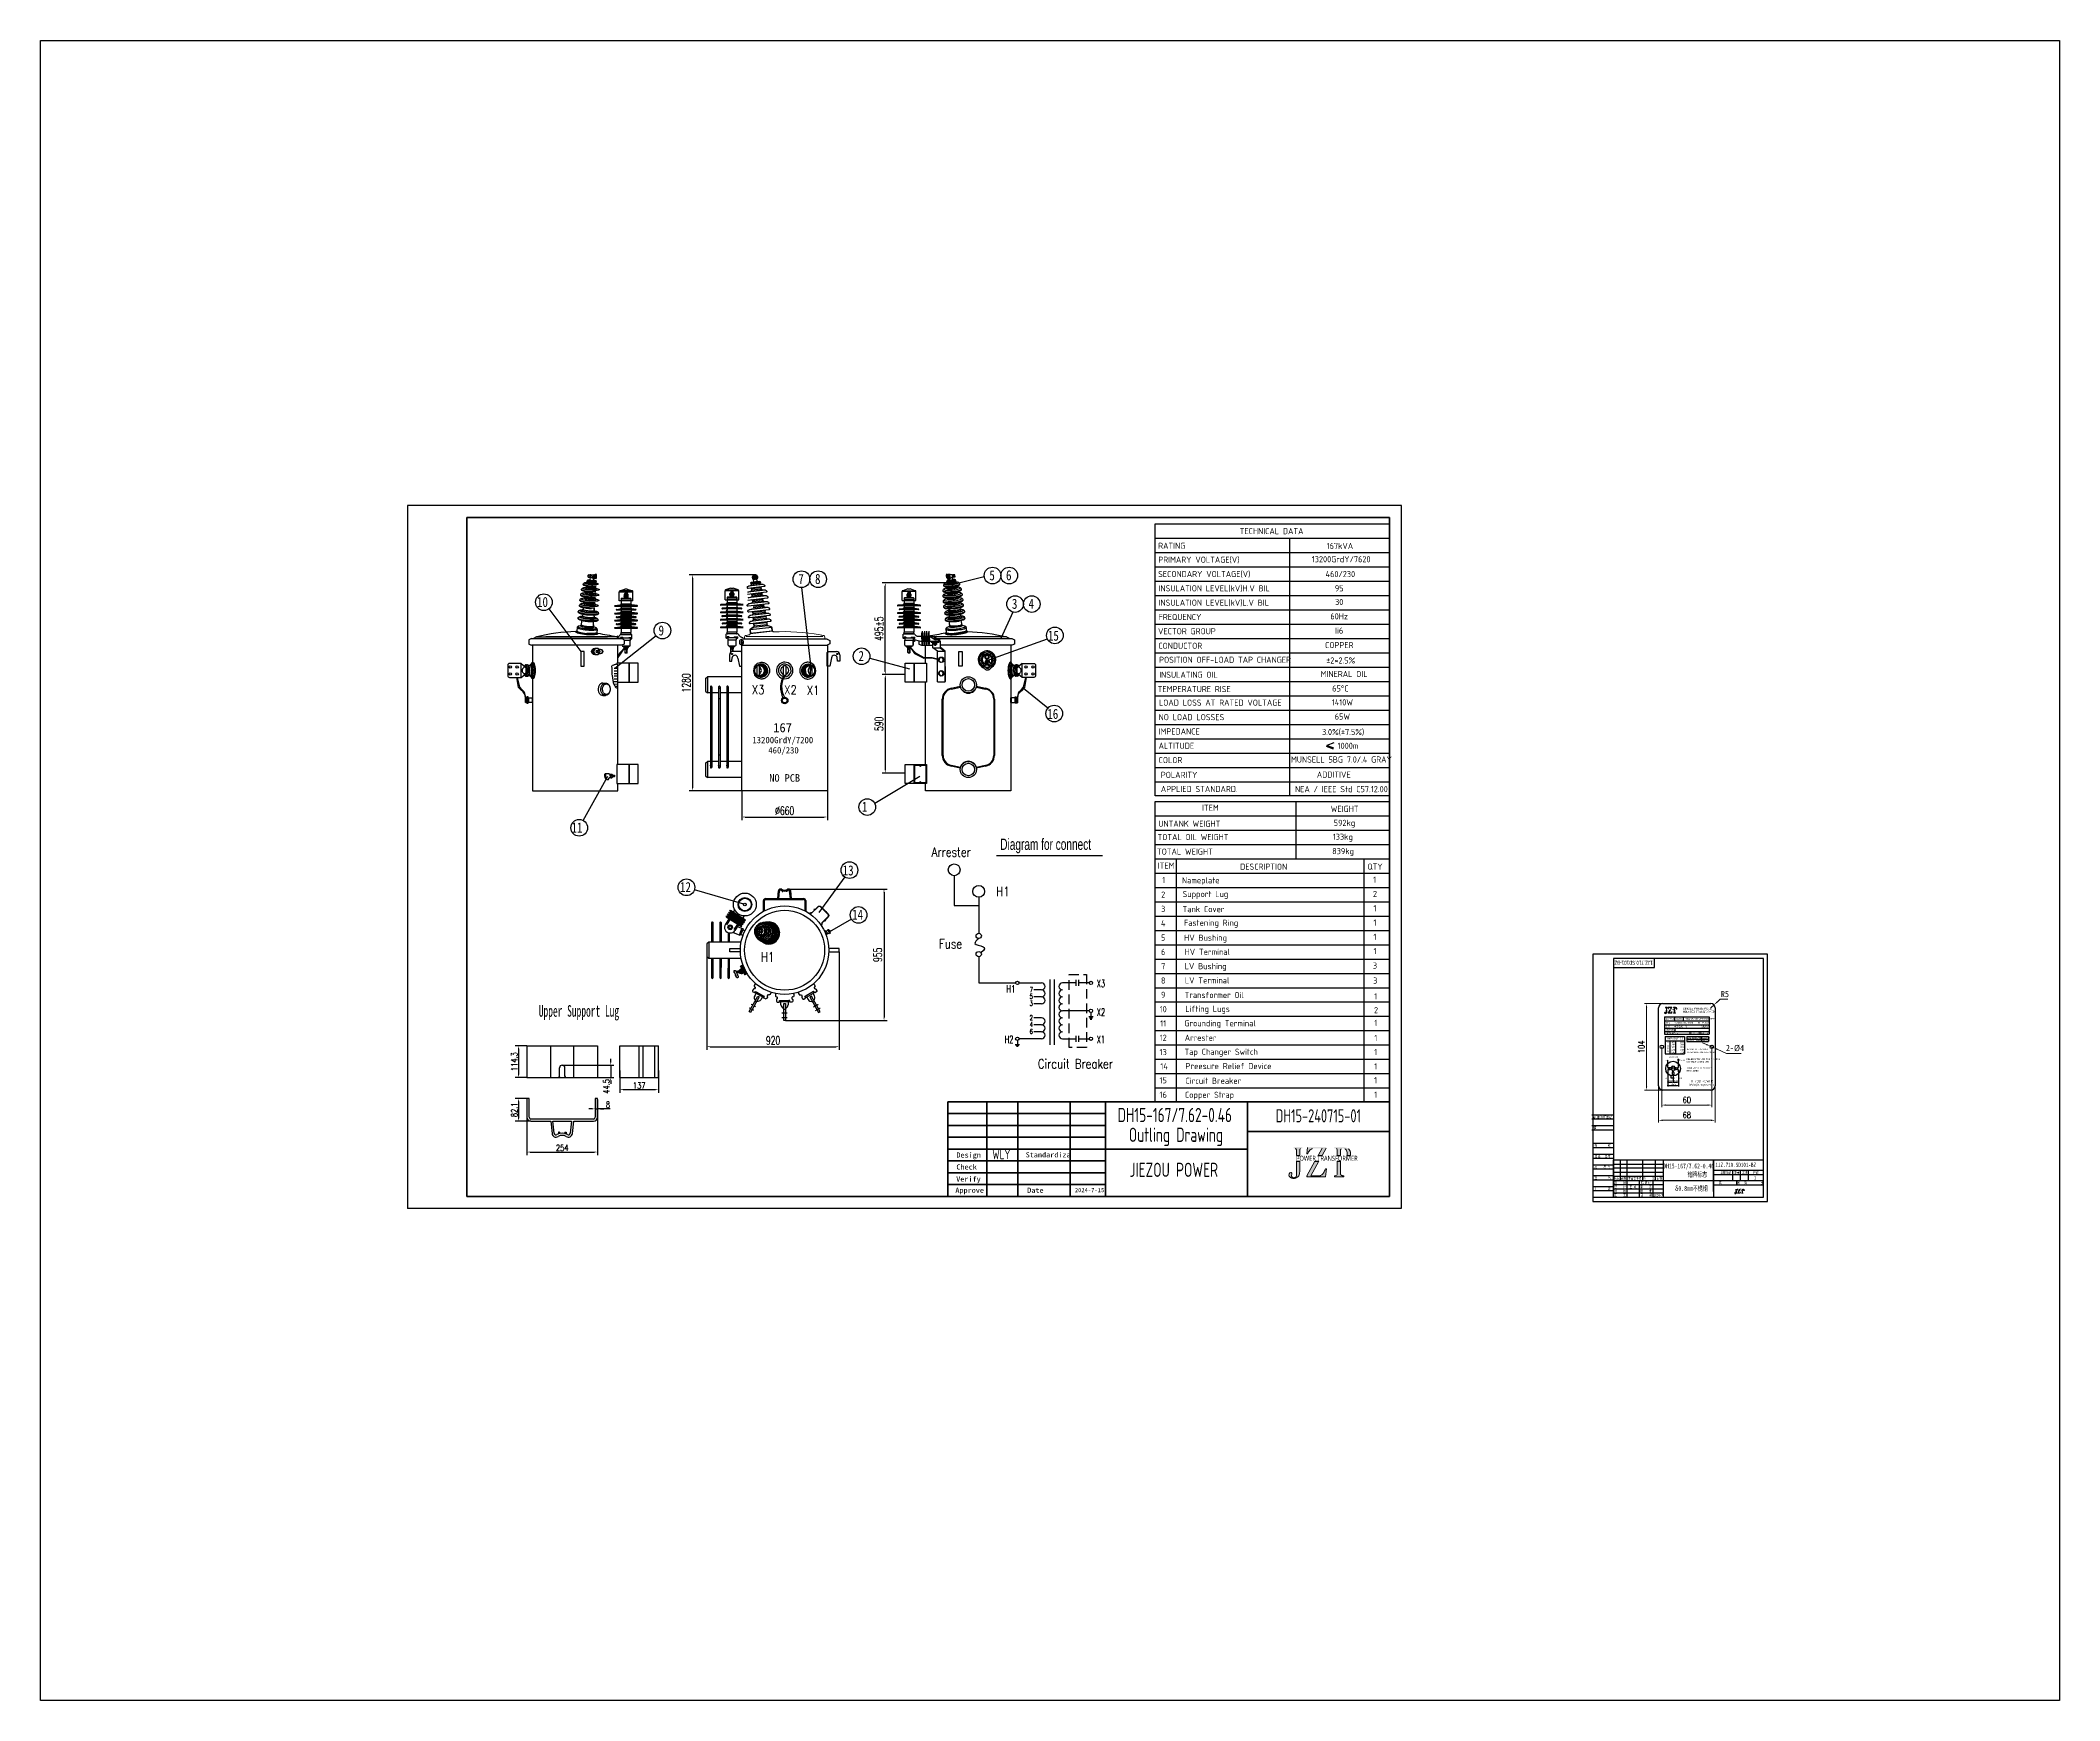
# Model space of a CAD drawing. Header units: millimetres. Extents: x 14764 to 276930, y -11609 to 135619.
# Drawn here: x 267230 to 276930, y 127642 to 135619 of the extents above; entities that cross this region are included whole.
import ezdxf
from ezdxf.enums import TextEntityAlignment as Align

# ---------------------------------------------------------------- set-up
doc = ezdxf.new("R2010")
doc.units = ezdxf.units.MM
doc.header["$LTSCALE"] = 23.1
doc.header["$PDMODE"] = 3
doc.header["$PDSIZE"] = 1
doc.linetypes.add('CENTER', pattern=[0.6, 0.375, -0.075, 0.075, -0.075])
doc.linetypes.add('HIDDEN', pattern=[0.375, 0.25, -0.125])
doc.layers.get('0').update_dxf_attribs({"linetype": 'CONTINUOUS'})
doc.layers.get('Defpoints').update_dxf_attribs({"linetype": 'CONTINUOUS'})
for name, color, linetype in [('02', 1, 'CONTINUOUS'), ('02C', 3, 'CONTINUOUS'), ('11', 3, 'CONTINUOUS'), ('4', 2, 'HIDDEN'), ('A', 3, 'CONTINUOUS'), ('BK', 41, 'CONTINUOUS'), ('CORE', 5, 'CONTINUOUS'), ('H', 5, 'CONTINUOUS'), ('INTE_THICK', 7, 'CONTINUOUS'), ('PL', 5, 'CONTINUOUS'), ('S', 254, 'CONTINUOUS')]:
    doc.layers.add(name, color=color, linetype=linetype)
for name, color, linetype, lineweight in [('标注、文本', 3, 'CONTINUOUS', 25), ('粗实线', 7, 'CONTINUOUS', 50), ('粗实线层', 7, 'CONTINUOUS', 50), ('细', 7, 'CONTINUOUS', 20)]:
    doc.layers.add(name, color=color, linetype=linetype, lineweight=lineweight)
doc.styles.add('ARIAL', font='swissl.ttf', dxfattribs={"width": 0.8})
doc.styles.add('chinese', font='simhei.ttf')
doc.styles.add('DFT', font='simplex.shx', dxfattribs={"width": 0.67, "bigfont": 'dft.shx'})
doc.styles.add('FS', font='FSGB2312.ttf', dxfattribs={"width": 0.67})
doc.styles.add('PC_TEXTSTYLE', font='ISOCP.SHX', dxfattribs={"width": 0.707, "bigfont": 'GBCBIG.SHX'})
doc.styles.add('pdm', font='gbenor.shx', dxfattribs={"width": 0.8, "bigfont": 'gbhzfs.shx'})
doc.styles.add('ST_WIN', font='isocp2.shx', dxfattribs={"bigfont": 'hzdxfst.shx'})
doc.styles.get("Standard").update_dxf_attribs({"font": 'txt', "width": 0.8})
doc.styles.add('TEXTSTYLE_6', font='txt', dxfattribs={"width": 0.8})
doc.styles.add('数字与字母', font='romand.shx', dxfattribs={"width": 0.8})
doc.dimstyles.new('INTE$0', dxfattribs={"dimscale": 5, "dimtxt": 4, "dimasz": 3, "dimexe": 3, "dimexo": 0, "dimgap": 1, "dimtad": 1, "dimdec": 3, "dimdsep": 46, "dimtxsty": 'DFT', "dimcen": 0, "dimclrd": 3, "dimclre": 3, "dimclrt": 6, "dimadec": 0, "dimazin": 0, "dimtfac": 1, "dimtdec": 3, "dimtix": 1, "dimtmove": 1, "dimatfit": 0, "dimfxl": 0, "dimtolj": 1, "dimtzin": 0, "dimarcsym": 0})

msp = doc.modelspace()

# ---------------------------------------------------------------- texts
at = {"color": 0, "linetype": 'ByBlock', "lineweight": 25, "ltscale": 0.5, "style": '数字与字母', "width": 0.8}
for s, p in [('Arrester', (271511.2418, 131696.4392)), ('H1', (271821.0663, 131507.229)), ('Fuse', (271546.4757, 131255.3241)), ('H1', (270691.0435, 131192.1616)), ('Circuit Breaker', (272021.5059, 130679.2535))]:
    msp.add_text(s, height=45, dxfattribs=at).set_placement(p)
at = {"color": 0, "style": 'TEXTSTYLE_6', "width": 0.6}
msp.add_text('Upper Support Lug', height=55.640826, dxfattribs=at).set_placement((269623.9898, 130927.7846))
at = {"color": 3, "linetype": 'Continuous', "char_height": 48.384, "width": 38.7072, "attachment_point": 3, "line_spacing_factor": 0.9}
for s, insert in [('7', (270897.3055, 133055.3333)), ('8', (270977.3864, 133055.3333)), ('5', (271815.0536, 133072.8869)), ('6', (271895.1346, 133072.8869)), ('10', (269668.1472, 132944.7368)), ('3', (271923.2197, 132935.8866)), ('4', (272003.3006, 132935.8866)), ('9', (270225.5901, 132808.0319)), ('15', (272122.5473, 132782.6932)), ('2', (271186.2372, 132685.1823)), ('16', (272119.6319, 132407.0159)), ('1', (271202.2438, 131960.6796)), ('11', (269833.7154, 131860.9538)), ('13', (271136.527, 131655.1157)), ('12', (270355.1976, 131575.0663)), ('14', (271181.9146, 131442.4892))]:
    msp.add_mtext(s, dxfattribs=dict(at, insert=insert))
at = {"attachment_point": 1}
for s, insert, char_height, width, style in [('Diagram for connect', (271841.0448, 131783.4294), 54.063396, 909.959455, 'FS'), ('H1', (271870.8527, 131078.7187), 35.1, 112.345317, 'DFT'), ('7', (271981.779, 131069.5297), 23.4, 112.345317, 'DFT'), ('X{\\Fsimplex,dft|c134;3}', (272304.643, 131104.645), 35.1, 112.345317, 'DFT'), ('5', (271981.779, 131037.4648), 23.4, 112.345317, 'DFT'), ('3', (271981.779, 131003.3472), 23.4, 112.345317, 'DFT'), ('X2', (272304.643, 130967.9025), 35.1, 112.345317, 'DFT'), ('2', (271981.779, 130934.9646), 23.4, 112.345317, 'DFT'), ('4', (271981.779, 130902.8997), 23.4, 112.345317, 'DFT'), ('6', (271981.779, 130868.7821), 23.4, 112.345317, 'DFT'), ('H2', (271861.8572, 130836.249), 35.1, 112.345317, 'DFT'), ('X1', (272304.6429, 130836.249), 35.1, 112.345317, 'DFT')]:
    msp.add_mtext(s, dxfattribs=dict(at, insert=insert, char_height=char_height, width=width, style=style))
at = {"color": 0, "attachment_point": 1, "style": 'PC_TEXTSTYLE'}
for insert, char_height, width in [((275039.2977, 130965.0381), 4.68716, 112.916223), ((275374.9685, 130094.5955), 3.580469, 71.939824)]:
    msp.add_mtext('{\\fLucida Bright|b0|i0|c0|p18;POWER TRANSFORMER}', dxfattribs=dict(at, insert=insert, char_height=char_height, width=width))
at = {"layer": '02C', "color": 3, "insert": (273261.9933, 130259.756), "char_height": 23.869794, "width": 479.598827, "attachment_point": 1, "style": 'PC_TEXTSTYLE'}
msp.add_mtext('{\\fLucida Bright|b0|i0|c0|p18;POWER TRANSFORMER}', dxfattribs=at)
at = {"layer": '11', "width": 0.707}
for s, p in [('借(通)用件登记', (274732.2333, 130440.5142)), ('标记', (274803.0014, 130143.1326)), ('校    核', (274819.0014, 130083.1326)), ('制    图', (274819.0014, 130123.1326)), ('设    计', (274819.0014, 130103.1326)), ('处数', (274834.5732, 130143.1326)), ('更改文件号', (274889.1427, 130143.1326)), ('王 炼', (274880.5577, 130103.8663)), ('批    准', (274943.0014, 130083.1326)), ('审    定', (274943.0014, 130103.1326)), ('签    字', (274957.571, 130143.1326)), ('准', (274943.4297, 130123.1326)), ('日期', (275006.5732, 130143.1326)), ('工    艺', (274819.0014, 130063.9326)), ('日    期', (274943.8579, 130063.9326)), ('2024-7', (275001.8414, 130063.7754))]:
    msp.add_text(s, height=12.8, dxfattribs=at).set_placement(p, align=Align.CENTER)
for s, p in [('描', (274692.0417, 130388.4977)), ('描', (274696.0816, 130304.2109)), ('校', (274760.452, 130304.2109)), ('底', (274696.0816, 130200.2121)), ('旧', (274696.0816, 130252.2121)), ('底', (274712.0816, 130252.2121)), ('总', (274739.0152, 130200.2121)), ('总', (274745.7131, 130252.2121)), ('号', (274760.0816, 130252.2121)), ('号', (274760.482, 130200.2121)), ('  图样标记 ', (275285.7039, 130173.1134)), ('重量', (275366.6144, 130172.5143)), ('比例', (275403.9034, 130173.438)), ('件数', (275458.735, 130173.6846)), ('签', (274696.0816, 130148.2121)), ('日', (274696.0816, 130096.2292)), ('期', (274760.452, 130096.2292)), ('名', (274760.452, 130148.2121)), ('标', (274918.5732, 130123.3891)), ('共          张', (275294.0923, 130123.3752)), ('第         张', (275415.6139, 130123.9665))]:
    msp.add_text(s, height=12.8, dxfattribs=at).set_placement(p)
msp.add_text('化', height=12.8, dxfattribs=at).set_placement((274966.5732, 130123.1326), align=Align.RIGHT)
at = {"layer": '4', "color": 0, "style": 'chinese'}
for s, height, p in [('167', 44.217, (270750.1215, 132294.5363)), ('13200GrdY/7200', 30.70625, (270650.0961, 132241.7788)), ('460/230', 30.70625, (270726.6866, 132192.5884)), ('NO PCB', 36.125, (270731.7138, 132057.0136))]:
    msp.add_text(s, height=height, dxfattribs=at).set_placement(p)
at = {"layer": 'BK', "color": 7, "style": 'FS', "width": 0.67}
msp.add_text('1JZ.710.SD101-BZ', height=19.2, rotation=180, dxfattribs=at).set_placement((274883.3113, 131196.474), align=Align.CENTER)
at = {"layer": 'BK', "color": 7, "width": 0.707}
for s, height, p in [('DH15-167/7.62-0.46', 23.46, (275148.2835, 130198.9538)), ('1JZ.710.SD101-BZ', 21.12, (275374.5048, 130205.6523)), ('1', 16.8, (275467.47, 130146.2827))]:
    msp.add_text(s, height=height, dxfattribs=at).set_placement(p, align=Align.CENTER)
for s, p in [('     铭牌标志', (275072.7971, 130158.0282)), ('δ0.8mm不锈钢', (275082.484, 130090.6256))]:
    msp.add_text(s, height=24, dxfattribs=at).set_placement(p)
at = {"layer": 'PL', "color": 7, "ltscale": 0.5, "style": '数字与字母', "width": 0.8}
for s, p in [('X3', (270648.7298, 132477.6454)), ('X2', (270804.0301, 132477.1071)), ('X1', (270912.9327, 132474.9536))]:
    msp.add_text(s, height=42.75, dxfattribs=at).set_placement(p)
at = {"layer": 'PL', "color": 0, "style": 'ARIAL', "width": 0.8}
for s, height, p in [('167', 8.08404, (275038.2982, 130913.6863)), ('SER.NO.', 8.08404, (275039.5109, 130860.9573)), ('H V         ', 8.08404, (275040.0766, 130894.2449)), ('L V          ', 8.08404, (275040.5734, 130876.8342)), (' KVA', 8.08444, (275053.9779, 130913.6863)), ('13200GrdY / 7620        V', 8.08404, (275077.6818, 130894.2449)), ('460', 8.08404, (275078.9162, 130876.8342)), ('60', 8.08404, (275088.3394, 130913.822)), (' / ', 8.08404, (275094.4861, 130876.8342)), ('230    V', 8.08404, (275101.8973, 130876.8342)), ('Hz', 8.08404, (275102.7207, 130913.4331)), ('TRANSFORMER RISE 65℃ ', 8.08404, (275132.5494, 130913.3076)), ('    BIL   ', 8.08404, (275181.0271, 130894.039)), ('                         BIL   ', 8.08404, (275131.1262, 130877.5516)), ('30', 8.08404, (275210.6867, 130877.5516)), ('95', 8.08404, (275210.9878, 130894.1312)), (' KV', 8.08404, (275224.6952, 130894.039)), (' KV', 8.08404, (275224.9414, 130876.429)), ('MFG DATE  ', 8.08404, (275039.7775, 130846.9021)), ('A', 8.084, (275044.8458, 130783.3872)), ('S', 8.084, (275044.8875, 130758.3349)), ('T', 8.084, (275045.2212, 130795.9174)), ('P', 8.084, (275044.7031, 130770.8569)), ('IMP.VOLT  3.0 %%%', 8.08404, (275047.0292, 130819.1383)), ('4/D        7430', 8.08404, (275065.2975, 130764.6592)), ('3/C        7620', 8.08404, (275065.3107, 130777.1895)), ('2/B        7810', 8.08404, (275065.5698, 130789.7197)), ('1/A        8000', 8.08404, (275065.4095, 130802.25)), ('POLARITY  ADDITIVE', 7.275636, (275139.428, 130767.2162)), ('OIL WEIGHT', 8.08404, (275141.9306, 130822.3099)), ('TOTAL WEIGHT              ', 8.08404, (275142.3462, 130810.6935)), (' HV    Gu      ', 8.08404, (275158.9524, 130847.0201)), (' LV    Gu      ', 8.08404, (275205.6884, 130847.0201)), (' 839 KG    ', 8.08404, (275209.3309, 130810.7416)), (' 133 KG    ', 8.08404, (275209.3309, 130822.8676)), ('H1', 7.27564, (275036.1902, 130713.5986)), ('VOLTAGE', 7.27564, (275053.4161, 130730.8748)), ('5/E        7240', 8.08404, (275065.7059, 130752.129)), ('TC', 5.45673, (275069.7125, 130682.9203)), ('GRD.', 7.27564, (275107.0584, 130714.5571)), ('TANK MUST BE SOLIDLY', 7.275636, (275138.2466, 130677.749)), ('OIL THAT CONTAINED', 7.275636, (275138.26, 130707.0624)), ('GROUNDED', 7.27564, (275138.2466, 130664.4012)), ('FILLED WITH NON-PCB MINERAL ', 7.275636, (275138.26, 130720.4101)), ('STANDARD: ANSI C57.12.00 ', 7.275636, (275138.8274, 130753.2479)), ('X3', 7.27564, (275035.9467, 130628.478)), ('230V', 7.27564, (275051.9607, 130615.8008)), ('460V', 7.27564, (275064.8381, 130599.0825)), ('X2', 7.27564, (275076.4406, 130628.3949)), ('230V', 7.27564, (275077.3049, 130615.7096)), ('X1', 7.27564, (275102.0398, 130628.7741))]:
    msp.add_text(s, height=height, dxfattribs=at).set_placement(p)
at = {"layer": 'PL', "color": 0, "attachment_point": 1, "style": 'ARIAL'}
for s, insert, char_height, width in [('{\\fHigh Tower Text|b0|i0|c0|p18;SINGLE PHASE POLE}', (275120.1915, 130971.8494), 10.10505, 166.289516), ('{\\fISOCPEUR|b0|i0|c0|p34;MOUNTED TRANSFORMER}', (275120.0651, 130956.3469), 10.10505, 165.524591), ('{\\fISOCPEUR|b0|i0|c0|p34;WWW.jiezoupower.com}', (275150.6238, 130606.1946), 10.10505, 166.289516), ('{\\fISOCPEUR|b0|i0|c0|p34;JIEZOU POWER}', (275157.7404, 130624.3131), 12.12606, 199.54742)]:
    msp.add_mtext(s, dxfattribs=dict(at, insert=insert, char_height=char_height, width=width))
at = {"layer": 'S', "style": 'ST_WIN'}
for s, height, p in [('RATING', 29.48344, (272599.6038, 133175.7948)), ('TECHNICAL DATA', 29.483442, (272991.1968, 133246.1301)), ('167kVA', 29.48344, (273408.9165, 133174.9726)), ('PRIMARY VOLTAGE(V)', 29.483442, (272600.3316, 133108.8185)), ('13200GrdY/7620', 29.483442, (273337.5761, 133111.1588)), ('SECONDARY VOLTAGE(V)', 29.483442, (272599.376, 133039.9063)), ('INSULATION LEVEL(kV)H.V BIL', 29.483442, (272601.4786, 132971.1116)), ('460/230', 29.48344, (273403.9752, 133039.6554)), ('INSULATION LEVEL(kV)L.V BIL', 29.483442, (272601.4786, 132902.3169)), ('FREQUENCY', 29.48344, (272601.4786, 132833.5222)), ('VECTOR GROUP', 29.483442, (272599.0215, 132765.1462)), ('CONDUCTOR', 29.48344, (272600.5293, 132695.063)), ('TEMPERATURE RISE', 29.483442, (272597.3293, 132487.2803)), ('INSULATING OIL', 29.483442, (272604.6886, 132556.075)), ('LOAD LOSS AT RATED VOLTAGE', 29.483442, (272603.3084, 132422.0499)), ('NO LOAD LOSSES', 29.483442, (272601.7119, 132352.3753)), ('ALTITUDE', 29.48344, (272601.7119, 132214.7859)), ('IMPEDANCE', 29.48344, (272601.7119, 132283.5806)), ('COLOR', 29.48344, (272601.7119, 132145.9912)), ('APPLIED STANDARD.', 29.483442, (272612.4669, 132007.2498)), ('POLARITY', 29.48344, (272612.4667, 132074.9569)), ('NEA / IEEE Std C57.12.00', 29.483442, (273257.168, 132006.4607)), ('ADDITIVE', 29.48344, (273361.9309, 132076.2225)), ('ITEM', 29.48344, (272810.3515, 131917.096)), ('WEIGHT', 29.48344, (273428.6871, 131911.7482)), ('UNTANK WEIGHT', 29.483442, (272600.4561, 131840.4053)), ('592kg', 29.48344, (273442.8867, 131844.4928)), ('TOTAL WEIGHT', 29.483442, (272593.9867, 131706.2195)), ('TOTAL OIL WEIGHT', 29.483442, (272596.6075, 131776.2771)), ('ITEM', 29.48344, (272597.5773, 131639.0734)), ('DESCRIPTION', 29.483442, (272993.3361, 131634.0212)), ('QTY', 29.48344, (273604.831, 131634.4032)), ('Nameplate', 29.48344, (272713.8373, 131568.7822)), ('Tank Cover', 29.48344, (272716.9735, 131430.0926)), ('Support Lug', 29.483442, (272717.0407, 131502.5329)), ('Fastening Ring', 29.483442, (272723.666, 131364.3633)), ('HV Bushing', 29.48344, (272724.5388, 131292.5861)), ('HV Terminal', 29.483442, (272726.6617, 131224.8585)), ('LV Bushing', 29.48344, (272726.948, 131156.0446)), ('LV Terminal', 29.483442, (272728.0529, 131087.7673)), ('Transformer Oil', 29.483442, (272726.8866, 131017.4345)), ('Lifting Lugs', 29.483442, (272729.9541, 130951.0469)), ('Grounding Terminal', 29.483442, (272725.6172, 130881.7302)), ('Tap Changer Switch', 29.483442, (272726.1945, 130744.5555)), ('Arrester', 29.48344, (272727.1627, 130811.8696)), ('Preesure Relief Device', 29.483442, (272731.0473, 130676.1384)), ('Circuit Breaker', 29.483442, (272731.2053, 130605.2671)), ('Copper Strap', 29.483442, (272728.1788, 130537.9571))]:
    msp.add_text(s, height=height, dxfattribs=at).set_placement(p)
for s, height, p in [('95', 29.48344, (273469.2686, 132971.3621)), ('30', 29.48344, (273469.2686, 132905.7044)), ('60Hz', 29.48344, (273469.2686, 132836.9097)), ('COPPER', 29.48344, (273469.8431, 132698.6494)), ('Ii6', 29.48344, (273469.2686, 132768.115)), ('%%P2*2.5%%%', 29.483442, (273476.8822, 132624.73)), (' MINERAL OIL', 29.483442, (273483.7285, 132559.701)), ('65%%DC', 29.48344, (273474.949, 132490.0304)), ('1410W', 29.48344, (273484.6959, 132423.4694)), ('65W', 29.48344, (273484.6959, 132355.3456)), ('3.0%%%(%%P7.5%%%)', 29.483442, (273488.0703, 132281.1037)), ('1000m', 29.48344, (273511.8147, 132214.5678)), ('MUNSELL 5BG 7.0/.4 GRAY', 29.483442, (273480.0206, 132148.7769)), ('839kg', 29.48344, (273487.9007, 131708.6758)), ('133kg', 29.48344, (273486.588, 131777.4705)), ('1', 29.4834, (272626.5248, 131570.008)), ('1', 29.4834, (273639.9406, 131572.0177)), ('3', 29.4834, (272623.7881, 131431.0207)), ('2', 29.4834, (272623.7881, 131499.8154)), ('2', 29.4834, (273641.2532, 131503.223)), ('1', 29.4834, (273641.2532, 131434.4283)), ('4', 29.4834, (272623.7881, 131362.226)), ('1', 29.4834, (273641.2532, 131365.6336)), ('5', 29.4834, (272623.7881, 131293.4313)), ('6', 29.4834, (272623.7881, 131224.6366)), ('1', 29.4834, (273641.2532, 131296.8389)), ('1', 29.4834, (273641.2532, 131228.0442)), ('7', 29.4834, (272623.7881, 131155.8419)), ('3', 29.4834, (273641.2532, 131158.5786)), ('8', 29.4834, (272623.7881, 131087.0472)), ('3', 29.4834, (273642.4168, 131086.7239)), ('10', 29.48344, (272623.7881, 130949.4578)), ('9', 29.4834, (272623.7881, 131018.2525)), ('1', 29.4834, (273644.2735, 131010.7524)), ('2', 29.4834, (273646.3639, 130944.7513)), ('11', 29.48344, (272623.7881, 130880.6631)), ('1', 29.4834, (273645.1633, 130883.5237)), ('13', 29.48344, (272623.7881, 130743.0737)), ('12', 29.48344, (272623.7881, 130811.8684)), ('1', 29.4834, (273644.4559, 130743.5596)), ('1', 29.4834, (273645.3959, 130811.185)), ('14', 29.48344, (272628.1169, 130674.6697)), ('1', 29.4834, (273644.8404, 130674.5961)), ('15', 29.48344, (272623.7881, 130607.6473)), ('1', 29.4834, (273644.4559, 130608.1331)), ('16', 29.48344, (272623.7895, 130538.4323)), ('1', 29.4834, (273644.8404, 130539.1696))]:
    msp.add_text(s, height=height, dxfattribs=at).set_placement(p, align=Align.CENTER)
at = {"layer": 'S', "insert": (272604.2016, 132657.4227), "char_height": 29.483442, "width": 759.795756, "attachment_point": 1, "style": 'ST_WIN'}
msp.add_mtext('POSITION OFF-LOAD TAP CHANGER', dxfattribs=at)
at = {"layer": '标注、文本', "style": 'pdm', "width": 0.8}
msp.add_text('DH15-167/7.62-0.46', height=68.202656, dxfattribs=at).set_placement((272679.5657, 130421.5922), align=Align.CENTER)
for s, p in [('Outling Drawing', (272684.8394, 130360.6347)), ('JIEZOU POWER', (272674.9755, 130192.2656))]:
    msp.add_text(s, height=68.202656, dxfattribs=at).set_placement(p, align=Align.MIDDLE_CENTER)
msp.add_text('WLY', height=46.42768, dxfattribs=at).set_placement((271802.9208, 130243.1999))
at = {"layer": '标注、文本'}
for s, height, p in [('Check', 25.07803, (271630.3394, 130193.6261)), ('Design', 25.07803, (271630.3394, 130250.9657)), ('Standardiza', 25.078025, (271963.1724, 130251.9915)), ('Approve', 25.07803, (271625.4268, 130081.6587)), ('Verify', 25.07803, (271629.4467, 130135.2939)), ('Date', 25.07803, (271970.5729, 130081.538)), ('2024-7-15', 20.06242, (272199.3338, 130084.7444))]:
    msp.add_text(s, height=height, dxfattribs=at).set_placement(p)
at = {"layer": '标注、文本', "insert": (273163.9475, 130483.3052), "char_height": 63, "width": 311.348604, "attachment_point": 1, "style": 'pdm'}
msp.add_mtext('D{\\Fgbenor,gbhzfs|c134;H15}-240{\\Fgbenor,gbhzfs|c134;715}-01', dxfattribs=at)
at = {"layer": '细', "color": 6, "char_height": 30, "attachment_point": 5}
for s, insert in [('\\A1;R5', (275322.5376, 131036.8203)), ('\\A1;2-%%C4', (275370.6824, 130776.766))]:
    msp.add_mtext(s, dxfattribs=dict(at, insert=insert))
at = {"layer": '细', "color": 6, "insert": (274920.8678, 130783.1158), "char_height": 30, "attachment_point": 5, "rotation": 90, "style": 'DFT'}
msp.add_mtext('\\A1;104', dxfattribs=at)
at = {"layer": '细', "color": 6, "char_height": 30, "attachment_point": 5, "style": 'DFT'}
for s, insert in [('\\A1;60', (275139.2913, 130528.2076)), ('\\A1;68', (275139.2913, 130455.2229))]:
    msp.add_mtext(s, dxfattribs=dict(at, insert=insert))

# ---------------------------------------------------------------- blocks, each defined once
blk = doc.blocks.new('*D250')
at = {"color": 3, "lineweight": -2, "transparency": 16777216}
for p, q in [((270431.8, 131217.4), (270431.8, 130768.8)), ((271067.4, 131239.4), (271067.4, 130768.8)), ((270446.8, 130783.8), (271052.4, 130783.8))]:
    blk.add_line(p, q, dxfattribs=at)
at = {"color": 3, "transparency": 16777216}
for points in [[(270446.8, 130786.3), (270446.8, 130781.3), (270431.8, 130783.8)], [(271052.4, 130786.3), (271052.4, 130781.3), (271067.4, 130783.8)]]:
    blk.add_solid(points, dxfattribs=at)
at = {"layer": 'Defpoints', "color": 0, "transparency": 16777216}
for p in [(270431.8, 131217.4), (271067.4, 131239.4), (271067.4, 130783.8)]:
    blk.add_point(p, dxfattribs=at)
at = {"color": 6, "transparency": 16777216, "insert": (270749.6, 130813.8), "char_height": 40, "attachment_point": 5, "style": 'DFT'}
blk.add_mtext('\\A1;920', dxfattribs=at)
blk = doc.blocks.new('*D251')
at = {"color": 3, "lineweight": -2, "transparency": 16777216}
for p, q in [((270827.3, 131540.8), (271297.5, 131540.8)), ((271282.5, 131525.8), (271282.5, 130924.6)), ((270808.8, 130909.6), (271297.5, 130909.6))]:
    blk.add_line(p, q, dxfattribs=at)
at = {"color": 3, "transparency": 16777216}
for points in [[(271280, 131525.8), (271285, 131525.8), (271282.5, 131540.8)], [(271280, 130924.6), (271285, 130924.6), (271282.5, 130909.6)]]:
    blk.add_solid(points, dxfattribs=at)
at = {"layer": 'Defpoints', "color": 0, "transparency": 16777216}
for p in [(270827.3, 131540.8), (270808.8, 130909.6), (271282.5, 130909.6)]:
    blk.add_point(p, dxfattribs=at)
at = {"color": 6, "transparency": 16777216, "insert": (271252.5, 131225.2), "char_height": 40, "attachment_point": 5, "rotation": 90, "style": 'DFT'}
blk.add_mtext('\\A1;955', dxfattribs=at)
blk = doc.blocks.new('*D252')
at = {"color": 3, "lineweight": -2, "transparency": 16777216}
for p, q in [((270659.5, 133050.3), (270347.1, 133050.3)), ((270362.1, 133035.3), (270362.1, 132027.7)), ((270600.3, 132012.7), (270347.1, 132012.7))]:
    blk.add_line(p, q, dxfattribs=at)
at = {"color": 3, "transparency": 16777216}
for points in [[(270359.6, 133035.3), (270364.6, 133035.3), (270362.1, 133050.3)], [(270359.6, 132027.7), (270364.6, 132027.7), (270362.1, 132012.7)]]:
    blk.add_solid(points, dxfattribs=at)
at = {"layer": 'Defpoints', "color": 0, "transparency": 16777216}
for p in [(270659.5, 133050.3), (270362.1, 132012.7), (270600.3, 132012.7)]:
    blk.add_point(p, dxfattribs=at)
at = {"color": 6, "transparency": 16777216, "insert": (270332.1, 132531.5), "char_height": 40, "attachment_point": 5, "rotation": 90, "style": 'DFT'}
blk.add_mtext('\\A1;1280', dxfattribs=at)
blk = doc.blocks.new('*D253')
at = {"color": 3, "lineweight": -2, "transparency": 16777216}
for p, q in [((270600.3, 132012.7), (270600.3, 131872.3)), ((271010.3, 132012.7), (271010.3, 131872.3)), ((270615.3, 131887.3), (270995.3, 131887.3))]:
    blk.add_line(p, q, dxfattribs=at)
at = {"color": 3, "transparency": 16777216}
for points in [[(270615.3, 131889.8), (270615.3, 131884.8), (270600.3, 131887.3)], [(270995.3, 131889.8), (270995.3, 131884.8), (271010.3, 131887.3)]]:
    blk.add_solid(points, dxfattribs=at)
at = {"layer": 'Defpoints', "color": 0, "transparency": 16777216}
for p in [(270600.3, 132012.7), (271010.3, 132012.7), (271010.3, 131887.3)]:
    blk.add_point(p, dxfattribs=at)
at = {"color": 6, "transparency": 16777216, "insert": (270805.3, 131917.3), "char_height": 40, "attachment_point": 5, "style": 'DFT'}
blk.add_mtext('\\A1;%%C660', dxfattribs=at)
blk = doc.blocks.new('*D254')
at = {"color": 3, "lineweight": -2, "transparency": 16777216}
for p, q in [((271384.7, 132571.3), (271273.7, 132571.3)), ((271288.7, 132556.3), (271288.7, 132113.5)), ((271384.7, 132098.5), (271273.7, 132098.5))]:
    blk.add_line(p, q, dxfattribs=at)
at = {"color": 3, "transparency": 16777216}
for points in [[(271286.2, 132556.3), (271291.2, 132556.3), (271288.7, 132571.3)], [(271286.2, 132113.5), (271291.2, 132113.5), (271288.7, 132098.5)]]:
    blk.add_solid(points, dxfattribs=at)
at = {"layer": 'Defpoints', "color": 0, "transparency": 16777216}
for p in [(271384.7, 132571.3), (271288.7, 132098.5), (271384.7, 132098.5)]:
    blk.add_point(p, dxfattribs=at)
at = {"color": 6, "transparency": 16777216, "insert": (271258.7, 132334.9), "char_height": 40, "attachment_point": 5, "rotation": 90, "style": 'DFT'}
blk.add_mtext('\\A1;590', dxfattribs=at)
blk = doc.blocks.new('*D255')
at = {"color": 3, "lineweight": -2, "transparency": 16777216}
for p, q in [((271587.1, 133012.4), (271273.7, 133012.4)), ((271288.7, 132586.3), (271288.7, 132997.4)), ((271384.7, 132571.3), (271273.7, 132571.3))]:
    blk.add_line(p, q, dxfattribs=at)
at = {"color": 3, "transparency": 16777216}
for points in [[(271286.2, 132997.4), (271291.2, 132997.4), (271288.7, 133012.4)], [(271286.2, 132586.3), (271291.2, 132586.3), (271288.7, 132571.3)]]:
    blk.add_solid(points, dxfattribs=at)
at = {"layer": 'Defpoints', "color": 0, "transparency": 16777216}
for p in [(271288.7, 133012.4), (271587.1, 133012.4), (271384.7, 132571.3)]:
    blk.add_point(p, dxfattribs=at)
at = {"color": 6, "transparency": 16777216, "insert": (271258.7, 132791.9), "char_height": 40, "attachment_point": 5, "rotation": 90, "style": 'DFT'}
blk.add_mtext('\\A1;495%%P5', dxfattribs=at)
blk = doc.blocks.new('*D256')
at = {"color": 3, "lineweight": -2, "transparency": 16777216}
for p, q in [((269567.2, 130788.1), (269511.3, 130788.1)), ((269526.3, 130773.1), (269526.3, 130650.7)), ((269567.2, 130635.7), (269511.3, 130635.7))]:
    blk.add_line(p, q, dxfattribs=at)
at = {"color": 3, "transparency": 16777216}
for points in [[(269523.8, 130773.1), (269528.8, 130773.1), (269526.3, 130788.1)], [(269523.8, 130650.7), (269528.8, 130650.7), (269526.3, 130635.7)]]:
    blk.add_solid(points, dxfattribs=at)
at = {"layer": 'Defpoints', "color": 0, "transparency": 16777216}
for p in [(269567.2, 130788.1), (269526.3, 130635.7), (269567.2, 130635.7)]:
    blk.add_point(p, dxfattribs=at)
at = {"color": 6, "transparency": 16777216, "insert": (269506.3, 130711.9), "char_height": 30, "attachment_point": 5, "rotation": 90, "style": 'DFT'}
blk.add_mtext('\\A1;114.3', dxfattribs=at)
blk = doc.blocks.new('*D257')
at = {"color": 3, "lineweight": -2, "transparency": 16777216}
for p, q in [((269736.6, 130695), (269984.7, 130695)), ((269969.7, 130710), (269969.7, 130725)), ((269969.7, 130695), (269969.7, 130635.7)), ((269862.9, 130635.7), (269984.7, 130635.7)), ((269969.7, 130620.7), (269969.7, 130605.7))]:
    blk.add_line(p, q, dxfattribs=at)
at = {"color": 3, "transparency": 16777216}
for points in [[(269967.2, 130710), (269972.2, 130710), (269969.7, 130695)], [(269967.2, 130620.7), (269972.2, 130620.7), (269969.7, 130635.7)]]:
    blk.add_solid(points, dxfattribs=at)
at = {"layer": 'Defpoints', "color": 0, "transparency": 16777216}
for p in [(269736.6, 130695), (269862.9, 130635.7), (269969.7, 130635.7)]:
    blk.add_point(p, dxfattribs=at)
at = {"color": 6, "transparency": 16777216, "insert": (269948.7, 130592.8), "char_height": 30, "attachment_point": 5, "rotation": 90, "style": 'DFT'}
blk.add_mtext('\\A1;44.5', dxfattribs=at)
blk = doc.blocks.new('*D258')
at = {"color": 3, "lineweight": -2, "transparency": 16777216}
for p, q in [((270013.7, 130669.1), (270013.7, 130562.5)), ((270199.4, 130669.1), (270199.4, 130562.5)), ((270028.7, 130577.5), (270184.4, 130577.5))]:
    blk.add_line(p, q, dxfattribs=at)
at = {"color": 3, "transparency": 16777216}
for points in [[(270028.7, 130580), (270028.7, 130575), (270013.7, 130577.5)], [(270184.4, 130580), (270184.4, 130575), (270199.4, 130577.5)]]:
    blk.add_solid(points, dxfattribs=at)
at = {"layer": 'Defpoints', "color": 0, "transparency": 16777216}
for p in [(270013.7, 130669.1), (270199.4, 130669.1), (270199.4, 130577.5)]:
    blk.add_point(p, dxfattribs=at)
at = {"color": 6, "transparency": 16777216, "insert": (270106.6, 130597.5), "char_height": 30, "attachment_point": 5, "style": 'DFT'}
blk.add_mtext('\\A1;137', dxfattribs=at)
blk = doc.blocks.new('*D259')
at = {"color": 3, "lineweight": -2, "transparency": 16777216}
for p, q in [((269567.2, 130490), (269567.2, 130262.7)), ((269905.9, 130490), (269905.9, 130262.7)), ((269582.2, 130277.7), (269890.9, 130277.7))]:
    blk.add_line(p, q, dxfattribs=at)
at = {"color": 3, "transparency": 16777216}
for points in [[(269582.2, 130280.2), (269582.2, 130275.2), (269567.2, 130277.7)], [(269890.9, 130280.2), (269890.9, 130275.2), (269905.9, 130277.7)]]:
    blk.add_solid(points, dxfattribs=at)
at = {"layer": 'Defpoints', "color": 0, "transparency": 16777216}
for p in [(269567.2, 130490), (269905.9, 130490), (269905.9, 130277.7)]:
    blk.add_point(p, dxfattribs=at)
at = {"color": 6, "transparency": 16777216, "insert": (269736.6, 130297.7), "char_height": 30, "attachment_point": 5, "style": 'DFT'}
blk.add_mtext('\\A1;254', dxfattribs=at)
blk = doc.blocks.new('*D260')
at = {"color": 3, "lineweight": -2, "transparency": 16777216}
for p, q in [((269880.2, 130485.1), (269865.2, 130485.1)), ((269895.2, 130507.5), (269895.2, 130470.1)), ((269895.2, 130485.1), (269905.9, 130485.1)), ((269895.2, 130485.1), (269905.9, 130485.1)), ((269905.9, 130507.5), (269905.9, 130470.1)), ((269967.1, 130485.1), (269905.9, 130485.1)), ((269920.9, 130485.1), (269935.9, 130485.1))]:
    blk.add_line(p, q, dxfattribs=at)
at = {"color": 3, "transparency": 16777216}
for points in [[(269880.2, 130487.6), (269880.2, 130482.6), (269895.2, 130485.1)], [(269920.9, 130487.6), (269920.9, 130482.6), (269905.9, 130485.1)]]:
    blk.add_solid(points, dxfattribs=at)
at = {"layer": 'Defpoints', "color": 0, "transparency": 16777216}
for p in [(269895.2, 130507.5), (269905.9, 130507.5), (269905.9, 130485.1)]:
    blk.add_point(p, dxfattribs=at)
at = {"color": 6, "transparency": 16777216, "insert": (269956.2, 130505.1), "char_height": 30, "attachment_point": 5, "style": 'DFT'}
blk.add_mtext('\\A1;8', dxfattribs=at)
blk = doc.blocks.new('*D261')
at = {"color": 3, "lineweight": -2, "transparency": 16777216}
for p, q in [((269577.9, 130535.1), (269511.3, 130535.1)), ((269526.3, 130520.1), (269526.3, 130440.7)), ((269586.4, 130425.7), (269511.3, 130425.7))]:
    blk.add_line(p, q, dxfattribs=at)
at = {"color": 3, "transparency": 16777216}
for points in [[(269523.8, 130520.1), (269528.8, 130520.1), (269526.3, 130535.1)], [(269523.8, 130440.7), (269528.8, 130440.7), (269526.3, 130425.7)]]:
    blk.add_solid(points, dxfattribs=at)
at = {"layer": 'Defpoints', "color": 0, "transparency": 16777216}
for p in [(269577.9, 130535.1), (269526.3, 130425.7), (269586.4, 130425.7)]:
    blk.add_point(p, dxfattribs=at)
at = {"color": 6, "transparency": 16777216, "insert": (269506.3, 130480.4), "char_height": 30, "attachment_point": 5, "rotation": 90, "style": 'DFT'}
blk.add_mtext('\\A1;82.1', dxfattribs=at)

# ---------------------------------------------------------------- dimensions: what is measured, and where the dimension line sits
for base, p1, p2, text, override, picture, middle in [((270362.1081, 132012.7416), (270659.4974, 133050.3152), (270600.259, 132012.7416), '1280', {"dimtxt": 8, "dimgap": 2}, '*D252', (270332.1081, 132531.5284)), ((271288.6587, 133012.4329), (271384.6532, 132571.2829), (271587.1249, 133012.4329), '495%%P5', {"dimtxt": 8, "dimgap": 2}, '*D255', (271258.6587, 132791.8579)), ((271288.6587, 132098.4829), (271384.6532, 132571.2829), (271384.6532, 132098.4829), '590', {"dimtxt": 8, "dimgap": 2}, '*D254', (271258.6587, 132334.8829)), ((271282.5062, 130909.5793), (270827.3409, 131540.848), (270808.7578, 130909.5793), '955', {"dimtxt": 8, "dimgap": 2}, '*D251', (271252.5062, 131225.2136)), ((269526.2954, 130635.6788), (269567.2179, 130788.0788), (269567.2179, 130635.6788), '114.3', {"dimtxt": 6}, '*D256', (269506.2954, 130711.8788)), ((269526.2954, 130425.6547), (269577.8846, 130535.1213), (269586.4179, 130425.6547), '82.1', {"dimtxt": 6}, '*D261', (269506.2954, 130480.388))]:
    dim = msp.add_linear_dim(base=base, p1=p1, p2=p2, angle=90, text=text, dimstyle='INTE$0', override=override)
    dim.commit()
    dim.dimension.update_dxf_attribs({"geometry": picture, "text_midpoint": middle})
for base, p1, p2, text, override, picture, middle in [((271010.259, 131887.3043), (270600.259, 132012.7416), (271010.259, 132012.7416), '%%C660', {"dimtxt": 8, "dimgap": 2}, '*D253', (270805.259, 131917.3043)), ((271067.4452, 130783.7923), (270431.7591, 131217.3574), (271067.4452, 131239.3579), '920', {"dimtxt": 8, "dimgap": 2}, '*D250', (270749.6021, 130813.7923)), ((270199.4347, 130577.5038), (270013.7013, 130669.1226), (270199.4347, 130669.1226), '137', {"dimtxt": 6}, '*D258', (270106.568, 130597.5038)), ((269905.8846, 130277.7005), (269567.2179, 130489.988), (269905.8846, 130489.988), '254', {"dimtxt": 6}, '*D259', (269736.5513, 130297.7005))]:
    dim = msp.add_linear_dim(base=base, p1=p1, p2=p2, text=text, dimstyle='INTE$0', override=override)
    dim.commit()
    dim.dimension.update_dxf_attribs({"geometry": picture, "text_midpoint": middle})
dim = msp.add_linear_dim(base=(269969.7309, 130635.6788), p1=(269736.5513, 130695.0121), p2=(269862.9173, 130635.6788), angle=90, text='44.5', dimstyle='INTE$0', override={"dimtxt": 6})
dim.commit()
dim.dimension.update_dxf_attribs({"geometry": '*D257', "text_midpoint": (269968.7425, 130592.8136), "dimtype": 160})
dim = msp.add_linear_dim(base=(269905.8846, 130485.1329), p1=(269895.2179, 130507.4936), p2=(269905.8846, 130507.4936), text='8', dimstyle='INTE$0', override={"dimtxt": 6})
dim.commit()
dim.dimension.update_dxf_attribs({"geometry": '*D260', "text_midpoint": (269956.1684, 130488.4264), "dimtype": 160})

# ---------------------------------------------------------------- hatches: boundary and pattern name
at = {"linetype": 'ByBlock', "lineweight": 25, "ltscale": 0.5}
h = msp.add_hatch(dxfattribs=at)
h.set_pattern_fill('ANSI31', color=0, scale=0.5, style=0)
h.set_pattern_definition([(45, (333785.9541, 142077.3504), (-1.122532015, 1.122532015), [])])
edge = h.paths.add_edge_path()
edge.add_line((270039.1098, 132968.0527), (270038.3098, 132967.2527))
edge.add_line((270038.3098, 132967.2527), (270038.3098, 132958.9727))
edge.add_spline(control_points=[(270038.3098, 132958.9727), (270038.5791, 132958.791), (270038.8483, 132958.6093), (270039.1098, 132958.4956)], knot_values=[0, 0, 0, 0, 0.805770726, 0.805770726, 0.805770726, 0.805770726], degree=3, periodic=0)
edge.add_line((270039.1098, 132958.4956), (270039.1098, 132968.0527))
edge = h.paths.add_edge_path()
edge.add_line((270047.5098, 132968.0527), (270047.3098, 132968.2527))
edge.add_line((270047.3098, 132968.2527), (270045.8098, 132968.2527))
edge.add_line((270045.8098, 132968.2527), (270045.8098, 132965.7527))
edge.add_line((270045.8098, 132965.7527), (270040.8098, 132965.7527))
edge.add_line((270040.8098, 132965.7527), (270040.8098, 132968.2527))
edge.add_line((270040.8098, 132968.2527), (270039.3098, 132968.2527))
edge.add_line((270039.3098, 132968.2527), (270039.1098, 132968.0527))
edge.add_line((270039.1098, 132968.0527), (270039.1098, 132958.4956))
edge.add_spline(control_points=[(270039.1098, 132958.4956), (270039.4104, 132958.3651), (270040.0491, 132958.2757), (270040.9196, 132959.6579), (270041.5267, 132958.5236), (270041.9157, 132958.2695), (270041.9468, 132958.2516)], knot_values=[0.805770726, 0.805770726, 0.805770726, 0.805770726, 1.731935499, 2.842612484, 4.133426348, 4.244359952, 4.244359952, 4.244359952, 4.244359952], degree=3, periodic=0)
edge.add_line((270041.9468, 132958.2516), (270042.9569, 132958.2516))
edge.add_spline(control_points=[(270042.9569, 132958.2516), (270043.6882, 132958.5247), (270045.2249, 132959.7548), (270046.7302, 132958.0497), (270047.4224, 132958.5923), (270047.5098, 132958.6553)], knot_values=[5.353459221, 5.353459221, 5.353459221, 5.353459221, 7.616535164, 9.678775153, 9.979045129, 9.979045129, 9.979045129, 9.979045129], degree=3, periodic=0)
edge.add_spline(control_points=[(270048.3098, 132958.5433), (270048.1531, 132958.6769), (270047.8857, 132958.9048), (270047.6205, 132958.7351), (270047.5098, 132958.6553)], knot_values=[9.979045129, 9.979045129, 9.979045129, 9.979045129, 10.517654506, 10.89809679, 10.89809679, 10.89809679, 10.89809679], degree=3, periodic=0)
edge.add_line((270047.5098, 132958.6553), (270047.5098, 132968.0527))
edge = h.paths.add_edge_path()
edge.add_line((270048.3098, 132967.2527), (270047.5098, 132968.0527))
edge.add_line((270047.5098, 132968.0527), (270047.5098, 132958.6553))
edge.add_spline(control_points=[(270047.5098, 132958.6553), (270047.6205, 132958.7351), (270047.8857, 132958.9048), (270048.1531, 132958.6769), (270048.3098, 132958.5433)], knot_values=[9.979045129, 9.979045129, 9.979045129, 9.979045129, 10.359487413, 10.89809679, 10.89809679, 10.89809679, 10.89809679], degree=3, periodic=0)
edge.add_line((270048.3098, 132958.5433), (270048.3098, 132967.2527))
at = {"ltscale": 0.5}
h = msp.add_hatch(dxfattribs=at)
h.set_pattern_fill('ANSI31', color=0, scale=0.5, style=0)
h.set_pattern_definition([(135, (206809.0992, 142082.202), (1.122532015, 1.122532015), [])])
edge = h.paths.add_edge_path()
edge.add_line((270555.9435, 132972.9043), (270556.7435, 132972.1043))
edge.add_line((270556.7435, 132972.1043), (270556.7435, 132963.8243))
edge.add_spline(control_points=[(270556.7435, 132963.8243), (270556.4743, 132963.6426), (270556.205, 132963.4609), (270555.9435, 132963.3473)], knot_values=[0, 0, 0, 0, 0.805770726, 0.805770726, 0.805770726, 0.805770726], degree=3, periodic=0)
edge.add_line((270555.9435, 132963.3473), (270555.9435, 132972.9043))
edge = h.paths.add_edge_path()
edge.add_line((270547.5435, 132972.9043), (270547.7435, 132973.1043))
edge.add_line((270547.7435, 132973.1043), (270549.2435, 132973.1043))
edge.add_line((270549.2435, 132973.1043), (270549.2435, 132970.6043))
edge.add_line((270549.2435, 132970.6043), (270554.2435, 132970.6043))
edge.add_line((270554.2435, 132970.6043), (270554.2435, 132973.1043))
edge.add_line((270554.2435, 132973.1043), (270555.7435, 132973.1043))
edge.add_line((270555.7435, 132973.1043), (270555.9435, 132972.9043))
edge.add_line((270555.9435, 132972.9043), (270555.9435, 132963.3473))
edge.add_spline(control_points=[(270555.9435, 132963.3473), (270555.6429, 132963.2167), (270555.0042, 132963.1274), (270554.1337, 132964.5095), (270553.5266, 132963.3753), (270553.1376, 132963.1211), (270553.1066, 132963.1032)], knot_values=[0.805770726, 0.805770726, 0.805770726, 0.805770726, 1.731935499, 2.842612484, 4.133426348, 4.244359952, 4.244359952, 4.244359952, 4.244359952], degree=3, periodic=0)
edge.add_line((270553.1066, 132963.1032), (270552.0964, 132963.1032))
edge.add_spline(control_points=[(270552.0964, 132963.1032), (270551.3651, 132963.3764), (270549.8284, 132964.6064), (270548.3231, 132962.9013), (270547.6309, 132963.4439), (270547.5435, 132963.5069)], knot_values=[5.353459221, 5.353459221, 5.353459221, 5.353459221, 7.616535164, 9.678775153, 9.979045129, 9.979045129, 9.979045129, 9.979045129], degree=3, periodic=0)
edge.add_spline(control_points=[(270546.7435, 132963.3949), (270546.9002, 132963.5285), (270547.1676, 132963.7565), (270547.4328, 132963.5868), (270547.5435, 132963.5069)], knot_values=[9.979045129, 9.979045129, 9.979045129, 9.979045129, 10.517654506, 10.89809679, 10.89809679, 10.89809679, 10.89809679], degree=3, periodic=0)
edge.add_line((270547.5435, 132963.5069), (270547.5435, 132972.9043))
edge = h.paths.add_edge_path()
edge.add_line((270546.7435, 132972.1043), (270547.5435, 132972.9043))
edge.add_line((270547.5435, 132972.9043), (270547.5435, 132963.5069))
edge.add_spline(control_points=[(270547.5435, 132963.5069), (270547.4328, 132963.5868), (270547.1676, 132963.7565), (270546.9002, 132963.5285), (270546.7435, 132963.3949)], knot_values=[9.979045129, 9.979045129, 9.979045129, 9.979045129, 10.359487413, 10.89809679, 10.89809679, 10.89809679, 10.89809679], degree=3, periodic=0)
edge.add_line((270546.7435, 132963.3949), (270546.7435, 132972.1043))
at = {"linetype": 'ByBlock', "lineweight": 25, "ltscale": 0.5}
h = msp.add_hatch(dxfattribs=at)
h.set_pattern_fill('ANSI31', color=0, scale=0.5, style=0)
h.set_pattern_definition([(135, (207659.9343, 142078.8423), (1.122532015, 1.122532015), [])])
edge = h.paths.add_edge_path()
edge.add_line((271406.7786, 132969.5446), (271407.5786, 132968.7446))
edge.add_line((271407.5786, 132968.7446), (271407.5786, 132960.4646))
edge.add_spline(control_points=[(271407.5786, 132960.4646), (271407.3093, 132960.2828), (271407.0401, 132960.1011), (271406.7786, 132959.9875)], knot_values=[0, 0, 0, 0, 0.805770726, 0.805770726, 0.805770726, 0.805770726], degree=3, periodic=0)
edge.add_line((271406.7786, 132959.9875), (271406.7786, 132969.5446))
edge = h.paths.add_edge_path()
edge.add_line((271398.3786, 132969.5446), (271398.5786, 132969.7446))
edge.add_line((271398.5786, 132969.7446), (271400.0786, 132969.7446))
edge.add_line((271400.0786, 132969.7446), (271400.0786, 132967.2446))
edge.add_line((271400.0786, 132967.2446), (271405.0786, 132967.2446))
edge.add_line((271405.0786, 132967.2446), (271405.0786, 132969.7446))
edge.add_line((271405.0786, 132969.7446), (271406.5786, 132969.7446))
edge.add_line((271406.5786, 132969.7446), (271406.7786, 132969.5446))
edge.add_line((271406.7786, 132969.5446), (271406.7786, 132959.9875))
edge.add_spline(control_points=[(271406.7786, 132959.9875), (271406.478, 132959.857), (271405.8393, 132959.7676), (271404.9687, 132961.1498), (271404.3617, 132960.0155), (271403.9727, 132959.7614), (271403.9416, 132959.7435)], knot_values=[0.805770726, 0.805770726, 0.805770726, 0.805770726, 1.731935499, 2.842612484, 4.133426348, 4.244359952, 4.244359952, 4.244359952, 4.244359952], degree=3, periodic=0)
edge.add_line((271403.9416, 132959.7435), (271402.9315, 132959.7435))
edge.add_spline(control_points=[(271402.9315, 132959.7435), (271402.2002, 132960.0166), (271400.6635, 132961.2467), (271399.1581, 132959.5416), (271398.466, 132960.0842), (271398.3786, 132960.1472)], knot_values=[5.353459221, 5.353459221, 5.353459221, 5.353459221, 7.616535164, 9.678775153, 9.979045129, 9.979045129, 9.979045129, 9.979045129], degree=3, periodic=0)
edge.add_spline(control_points=[(271397.5786, 132960.0352), (271397.7353, 132960.1688), (271398.0027, 132960.3967), (271398.2678, 132960.227), (271398.3786, 132960.1472)], knot_values=[9.979045129, 9.979045129, 9.979045129, 9.979045129, 10.517654506, 10.89809679, 10.89809679, 10.89809679, 10.89809679], degree=3, periodic=0)
edge.add_line((271398.3786, 132960.1472), (271398.3786, 132969.5446))
edge = h.paths.add_edge_path()
edge.add_line((271397.5786, 132968.7446), (271398.3786, 132969.5446))
edge.add_line((271398.3786, 132969.5446), (271398.3786, 132960.1472))
edge.add_spline(control_points=[(271398.3786, 132960.1472), (271398.2678, 132960.227), (271398.0027, 132960.3967), (271397.7353, 132960.1688), (271397.5786, 132960.0352)], knot_values=[9.979045129, 9.979045129, 9.979045129, 9.979045129, 10.359487413, 10.89809679, 10.89809679, 10.89809679, 10.89809679], degree=3, periodic=0)
edge.add_line((271397.5786, 132960.0352), (271397.5786, 132968.7446))
h = msp.add_hatch(color=0)
h.dxf.hatch_style = 1
h.paths.add_polyline_path([(275042.7199, 130959.8367), (275039.6637, 130959.8367), (275039.6637, 130947.1312), (275039.5933, 130945.9851), (275039.352, 130945.201, -0.564853261), (275034.9012, 130945.9534), (275035.1467, 130946.7469), (275035.3234, 130947.3915), (275035.3282, 130948.2801), (275035.2114, 130948.632), (275034.6572, 130949.1626), (275034.4039, 130949.2336), (275033.6367, 130949.0042), (275033.3868, 130948.7914), (275032.8655, 130947.9945), (275032.77, 130947.7077), (275032.653, 130946.8106), (275032.8385, 130945.9093), (275033.0886, 130945.4052), (275033.6106, 130944.8225, 0.201195621), (275039.2816, 130944.1655), (275040.0256, 130944.4269), (275040.7092, 130944.8491), (275041.2722, 130945.3719), (275041.7849, 130946.0857), (275042.1971, 130946.9502), (275042.2976, 130947.2116), (275042.5289, 130948.0963), (275042.6696, 130949.0715), (275042.7199, 130950.117)])
h.paths.add_polyline_path([(275042.9612, 130971.1586), (275043.0516, 130971.3496), (275043.6448, 130971.9026), (275044.1877, 130972.0131), (275045.1327, 130972.0936), (275045.1327, 130972.928), (275037.1302, 130972.928), (275037.1302, 130972.0936), (275037.8139, 130972.0232), (275038.4874, 130971.9126), (275038.4975, 130971.9126), (275039.2353, 130971.4865), (275039.5732, 130970.5856), (275039.6436, 130969.8517), (275039.6637, 130968.7157), (275039.6637, 130965.2479), (275042.7199, 130965.2479), (275042.7199, 130969.1681), (275042.7199, 130969.2485), (275042.7802, 130970.3845)])
h.paths.add_polyline_path([(275067.7928, 130972.3349), (275067.7928, 130972.928), (275050.2502, 130972.928), (275049.4057, 130966.9764), (275050.2502, 130966.9764), (275050.2804, 130967.0368), (275050.6222, 130967.7304), (275051.1449, 130968.776), (275051.155, 130968.786), (275051.5973, 130969.4697), (275052.2408, 130970.2136), (275052.6328, 130970.5956), (275053.2964, 130971.0983), (275054.0604, 130971.5507), (275054.7641, 130971.8422), (275055.5382, 130972.0333), (275056.3325, 130972.0936), (275063.9625, 130972.0936), (275060.146, 130965.2479), (275063.8263, 130965.2479)])
h.paths.add_polyline_path([(275060.7977, 130959.8367), (275057.1291, 130959.8367), (275049.4769, 130946.1112), (275049.4769, 130945.2767), (275066.9685, 130945.2767), (275067.9336, 130952.686), (275066.9719, 130952.686), (275066.6769, 130951.8214), (275066.2748, 130950.8865), (275066.1843, 130950.6955), (275065.752, 130949.8409), (275065.2996, 130949.0668), (275064.7668, 130948.3128), (275064.2139, 130947.6694), (275063.6911, 130947.1567), (275062.9974, 130946.6339), (275062.3741, 130946.3524), (275062.0021, 130946.262), (275061.2381, 130946.1514), (275060.3634, 130946.1112), (275053.1155, 130946.1112)])
h.paths.add_polyline_path([(275081.8775, 130971.7317), (275082.4506, 130972.0031), (275083.3554, 130972.0936), (275084.1395, 130972.0634), (275084.8533, 130971.9327), (275085.3459, 130971.7317), (275086.0496, 130971.2189), (275086.5724, 130970.6358), (275086.9947, 130969.912), (275087.2963, 130969.0776), (275087.4873, 130968.1326), (275087.5476, 130967.0669), (275087.5476, 130966.9262), (275087.4772, 130965.8404), (275087.3625, 130965.2479), (275090.5753, 130965.2479), (275090.7546, 130966.0817), (275090.8149, 130967.0971), (275090.8049, 130967.4087), (275090.6842, 130968.3839), (275090.4027, 130969.2887), (275090.3123, 130969.5099), (275089.8699, 130970.3242), (275089.327, 130971.038), (275089.2164, 130971.1486), (275088.573, 130971.7317), (275087.8794, 130972.1841), (275087.1656, 130972.5158), (275086.4317, 130972.6867), (275085.9893, 130972.737), (275084.9739, 130972.8476), (275084.23, 130972.9079), (275083.7675, 130972.928), (275075.4233, 130972.928), (275075.4233, 130972.0936), (275075.936, 130972.0835), (275076.7805, 130971.9729), (275077.3636, 130971.7618), (275077.6752, 130971.5205), (275078.0573, 130970.7364), (275078.0874, 130970.475), (275078.1477, 130969.5903), (275078.1679, 130968.3638), (275078.1679, 130965.2479), (275081.1838, 130965.2479), (275081.1838, 130968.4844), (275081.1838, 130968.7157), (275081.214, 130969.8316), (275081.3045, 130970.6459), (275081.395, 130971.0179)])
h.paths.add_polyline_path([(275081.1838, 130959.8367), (275078.1679, 130959.8367), (275078.1679, 130948.7937), (275078.1578, 130948.4116), (275078.0673, 130947.4968), (275077.6853, 130946.7026), (275077.635, 130946.6624), (275076.9011, 130946.2904), (275076.3381, 130946.21), (275075.4233, 130946.1597), (275075.4233, 130945.3253), (275084.2401, 130945.3253), (275084.2401, 130946.1597), (275083.8178, 130946.1798), (275083.0035, 130946.2502), (275082.6818, 130946.2904), (275081.9488, 130946.5278), (275081.405, 130947.2153), (275081.2844, 130947.5672), (275081.1838, 130948.6127)])
h = msp.add_hatch(color=0)
h.dxf.hatch_style = 1
h.paths.add_polyline_path([(275377.5826, 130090.6223), (275375.248, 130090.6223), (275375.248, 130080.9167), (275375.1942, 130080.0412), (275375.0099, 130079.4422, -0.564853261), (275371.61, 130080.0169), (275371.7976, 130080.6231), (275371.9325, 130081.1155), (275371.9362, 130081.7943), (275371.847, 130082.0631), (275371.4236, 130082.4684), (275371.2301, 130082.5227), (275370.6441, 130082.3474), (275370.4532, 130082.1849), (275370.055, 130081.5761), (275369.982, 130081.357), (275369.8927, 130080.6717), (275370.0343, 130079.9833), (275370.2254, 130079.5982), (275370.6242, 130079.1531, 0.201195621), (275374.9562, 130078.6512), (275375.5245, 130078.8508), (275376.0467, 130079.1734), (275376.4767, 130079.5727), (275376.8684, 130080.118), (275377.1833, 130080.7784), (275377.2601, 130080.9781), (275377.4367, 130081.6539), (275377.5442, 130082.3988), (275377.5826, 130083.1975)])
h.paths.add_polyline_path([(275377.7669, 130099.2709), (275377.836, 130099.4168), (275378.2891, 130099.8392), (275378.7038, 130099.9237), (275379.4257, 130099.9851), (275379.4257, 130100.6225), (275373.3127, 130100.6225), (275373.3127, 130099.9851), (275373.8349, 130099.9314), (275374.3495, 130099.8469), (275374.3572, 130099.8469), (275374.9208, 130099.5214), (275375.1789, 130098.8332), (275375.2326, 130098.2726), (275375.248, 130097.4048), (275375.248, 130094.7558), (275377.5826, 130094.7558), (275377.5826, 130097.7504), (275377.5826, 130097.8118), (275377.6287, 130098.6796)])
h.paths.add_polyline_path([(275396.7356, 130100.1694), (275396.7356, 130100.6225), (275383.3349, 130100.6225), (275382.6898, 130096.0762), (275383.3349, 130096.0762), (275383.358, 130096.1223), (275383.6191, 130096.6522), (275384.0184, 130097.4509), (275384.0261, 130097.4585), (275384.364, 130097.9808), (275384.8555, 130098.549), (275385.155, 130098.8409), (275385.6619, 130099.2249), (275386.2455, 130099.5704), (275386.7831, 130099.7931), (275387.3744, 130099.9391), (275387.9811, 130099.9851), (275393.8096, 130099.9851), (275390.8942, 130094.7558), (275393.7056, 130094.7558)])
h.paths.add_polyline_path([(275391.392, 130090.6223), (275388.5897, 130090.6223), (275382.7442, 130080.1375), (275382.7442, 130079.5), (275396.1058, 130079.5), (275396.8431, 130085.1599), (275396.1084, 130085.1599), (275395.8831, 130084.4995), (275395.5759, 130083.7853), (275395.5068, 130083.6394), (275395.1766, 130082.9866), (275394.831, 130082.3953), (275394.424, 130081.8193), (275394.0016, 130081.3278), (275393.6023, 130080.9361), (275393.0724, 130080.5368), (275392.5962, 130080.3218), (275392.3121, 130080.2527), (275391.7284, 130080.1682), (275391.0603, 130080.1375), (275385.5237, 130080.1375)])
h.paths.add_polyline_path([(275407.4947, 130099.7087), (275407.9324, 130099.916), (275408.6236, 130099.9851), (275409.2226, 130099.9621), (275409.7679, 130099.8623), (275410.1442, 130099.7087), (275410.6817, 130099.317), (275411.0811, 130098.8716), (275411.4036, 130098.3187), (275411.634, 130097.6813), (275411.7799, 130096.9594), (275411.826, 130096.1453), (275411.826, 130096.0378), (275411.7722, 130095.2084), (275411.6846, 130094.7558), (275414.1388, 130094.7558), (275414.2758, 130095.3927), (275414.3219, 130096.1684), (275414.3142, 130096.4064), (275414.222, 130097.1514), (275414.007, 130097.8425), (275413.9379, 130098.0115), (275413.6, 130098.6335), (275413.1853, 130099.1788), (275413.1008, 130099.2633), (275412.6093, 130099.7087), (275412.0794, 130100.0543), (275411.5342, 130100.3077), (275410.9736, 130100.4382), (275410.6357, 130100.4766), (275409.86, 130100.5611), (275409.2917, 130100.6072), (275408.9385, 130100.6225), (275402.5644, 130100.6225), (275402.5644, 130099.9851), (275402.956, 130099.9775), (275403.6011, 130099.893), (275404.0465, 130099.7317), (275404.2846, 130099.5474), (275404.5764, 130098.9484), (275404.5995, 130098.7487), (275404.6456, 130098.0729), (275404.6609, 130097.136), (275404.6609, 130094.7558), (275406.9648, 130094.7558), (275406.9648, 130097.2282), (275406.9648, 130097.4048), (275406.9878, 130098.2572), (275407.057, 130098.8793), (275407.1261, 130099.1634)])
h.paths.add_polyline_path([(275406.9648, 130090.6223), (275404.6609, 130090.6223), (275404.6609, 130082.1866), (275404.6532, 130081.8948), (275404.5841, 130081.1959), (275404.2923, 130080.5892), (275404.2539, 130080.5585), (275403.6933, 130080.2744), (275403.2632, 130080.2129), (275402.5644, 130080.1745), (275402.5644, 130079.5371), (275409.2994, 130079.5371), (275409.2994, 130080.1745), (275408.9769, 130080.1899), (275408.3548, 130080.2436), (275408.1091, 130080.2744), (275407.5492, 130080.4557), (275407.1337, 130080.9809), (275407.0416, 130081.2497), (275406.9648, 130082.0484)])
at = {"layer": '02C'}
h = msp.add_hatch(color=3, dxfattribs=at)
h.dxf.hatch_style = 1
h.paths.add_polyline_path([(273279.4208, 130233.2676), (273263.8568, 130233.2676), (273263.8568, 130168.5634), (273263.4984, 130162.7269), (273262.2697, 130158.7335, -0.564853261), (273239.6036, 130162.5654), (273240.8539, 130166.6063), (273241.7535, 130169.889), (273241.7782, 130174.4144), (273241.1833, 130176.2062), (273238.3611, 130178.9087), (273237.0708, 130179.2703), (273233.1639, 130178.1019), (273231.8913, 130177.0182), (273229.2365, 130172.9597), (273228.75, 130171.4992), (273228.1545, 130166.9307), (273229.099, 130162.3409), (273230.3725, 130159.7738), (273233.0311, 130156.8064, 0.201195621), (273261.9113, 130153.4602), (273265.6999, 130154.7913), (273269.1813, 130156.9416), (273272.0484, 130159.6039), (273274.6594, 130163.2389), (273276.7585, 130167.6419), (273277.2705, 130168.973), (273278.448, 130173.4784), (273279.1648, 130178.4445), (273279.4208, 130183.7691)])
h.paths.add_polyline_path([(273280.6495, 130290.9253), (273281.1103, 130291.898), (273284.1309, 130294.7139), (273286.8956, 130295.2771), (273291.7082, 130295.6866), (273291.7082, 130299.936), (273250.955, 130299.936), (273250.955, 130295.6866), (273254.4364, 130295.3283), (273257.8667, 130294.7651), (273257.9179, 130294.7651), (273261.6754, 130292.5952), (273263.396, 130288.007), (273263.7544, 130284.2696), (273263.8568, 130278.4843), (273263.8568, 130260.8245), (273279.4208, 130260.8245), (273279.4208, 130280.7882), (273279.4208, 130281.1978), (273279.728, 130286.9831)])
h.paths.add_polyline_path([(273407.1071, 130296.9154), (273407.1071, 130299.936), (273317.7696, 130299.936), (273313.4691, 130269.6271), (273317.7696, 130269.6271), (273317.9232, 130269.9343), (273319.664, 130273.467), (273322.3262, 130278.7915), (273322.3774, 130278.8427), (273324.6301, 130282.3241), (273327.9067, 130286.1127), (273329.9034, 130288.0582), (273333.2825, 130290.6181), (273337.1735, 130292.922), (273340.7573, 130294.4067), (273344.6995, 130295.3795), (273348.7441, 130295.6866), (273387.6009, 130295.6866), (273368.1647, 130260.8245), (273386.9072, 130260.8245)])
h.paths.add_polyline_path([(273371.4837, 130233.2676), (273352.8012, 130233.2676), (273313.8314, 130163.3688), (273313.8314, 130159.1194), (273402.909, 130159.1194), (273407.8239, 130196.8519), (273402.9264, 130196.8519), (273401.4242, 130192.4489), (273399.3763, 130187.6875), (273398.9156, 130186.7148), (273396.7141, 130182.363), (273394.4102, 130178.4208), (273391.6967, 130174.581), (273388.8809, 130171.3044), (273386.2186, 130168.6933), (273382.686, 130166.031), (273379.5117, 130164.5975), (273377.6174, 130164.1367), (273373.7264, 130163.5736), (273369.2723, 130163.3688), (273332.3614, 130163.3688)])
h.paths.add_polyline_path([(273478.8347, 130293.8435), (273481.753, 130295.2259), (273486.3608, 130295.6866), (273490.3542, 130295.533), (273493.9892, 130294.8675), (273496.4978, 130293.8435), (273500.0817, 130291.2325), (273502.7439, 130288.263), (273504.8942, 130284.5768), (273506.4301, 130280.3274), (273507.4029, 130275.5149), (273507.7101, 130270.0879), (273507.7101, 130269.3712), (273507.3517, 130263.8418), (273506.7677, 130260.8245), (273523.1289, 130260.8245), (273524.0421, 130265.0706), (273524.3492, 130270.2415), (273524.298, 130271.8286), (273523.6837, 130276.7948), (273522.2501, 130281.4026), (273521.7894, 130282.5289), (273519.5367, 130286.6759), (273516.772, 130290.3109), (273516.2088, 130290.8741), (273512.9322, 130293.8435), (273509.3996, 130296.1474), (273505.7646, 130297.8369), (273502.0272, 130298.7073), (273499.7745, 130298.9633), (273494.6035, 130299.5264), (273490.8149, 130299.8336), (273488.4598, 130299.936), (273445.966, 130299.936), (273445.966, 130295.6866), (273448.5771, 130295.6354), (273452.8776, 130295.0723), (273455.8471, 130293.9971), (273457.4342, 130292.7684), (273459.3797, 130288.775), (273459.5333, 130287.4439), (273459.8405, 130282.9385), (273459.9429, 130276.6924), (273459.9429, 130260.8245), (273475.3021, 130260.8245), (273475.3021, 130277.3068), (273475.3021, 130278.4843), (273475.4557, 130284.1672), (273475.9165, 130288.3142), (273476.3773, 130290.2085)])
h.paths.add_polyline_path([(273475.3021, 130233.2676), (273459.9429, 130233.2676), (273459.9429, 130177.0297), (273459.8917, 130175.0842), (273459.4309, 130170.4252), (273457.4854, 130166.3806), (273457.2294, 130166.1758), (273453.492, 130164.2815), (273450.625, 130163.8719), (273445.966, 130163.6159), (273445.966, 130159.3665), (273490.8661, 130159.3665), (273490.8661, 130163.6159), (273488.7158, 130163.7183), (273484.5688, 130164.0767), (273482.9305, 130164.2815), (273479.1979, 130165.4907), (273476.4285, 130168.9917), (273475.8141, 130170.7836), (273475.3021, 130176.1081)])

# ---------------------------------------------------------------- linework, layer by layer
at = {"color": 1}
for p, q in [((271764.2438, 133041.0472), (271609.3282, 133002.1399)), ((270886.0441, 132989.7107), (270932.7172, 132591.331)), ((269672.7183, 132887.1758), (269826.7557, 132682.7416)), ((271902.1569, 132871.4822), (271843.3113, 132745.4937)), ((270187.2855, 132757.1525), (269989.0181, 132600.711)), ((271786.2118, 132643.1095), (272067.2692, 132742.6201)), ((271213.8493, 132650.0038), (271405.6176, 132599.0053)), ((272069.4101, 132409.5738), (271952.7031, 132504.6943)), ((269837.738, 131870.4211), (269955.3504, 132083.357)), ((271237.7821, 131953.5884), (271454.9069, 132083.5355)), ((271093.7037, 131600.0233), (270968.9661, 131428.1017)), ((270608.3329, 131468.5424), (270371.8443, 131537.7416)), ((271125.6356, 131396.8345), (271020.745, 131336.2339))]:
    msp.add_line(p, q, dxfattribs=at)
at = {"color": 0, "linetype": 'ByBlock', "lineweight": 25, "ltscale": 0.5}
for p, q in [((269989.6112, 132903.0328), (270015.4718, 132906.4868)), ((269989.6112, 132903.0328), (270097.0084, 132903.0328)), ((269989.7313, 132900.0481), (270096.8883, 132900.0481)), ((270010.3098, 132926.2527), (270010.3098, 132969.4686)), ((270010.3098, 132969.4686), (270076.3098, 132969.4686)), ((270076.3098, 132926.2527), (270010.3098, 132926.2527)), ((270012.9206, 132973.2196), (270037.3098, 132982.2527)), ((270073.6991, 132973.2196), (270012.9206, 132973.2196)), ((270015.4718, 132906.4868), (270071.1479, 132906.4868)), ((270019.8097, 132911.4126), (270066.8098, 132911.4126)), ((270019.8098, 132937.0527), (270019.8098, 132929.6527)), ((270019.8098, 132929.6527), (270019.8098, 132926.2527)), ((270019.8098, 132929.6527), (270020.4098, 132929.6527)), ((270019.8098, 132926.2527), (270019.8098, 132911.4427)), ((270019.8098, 132900.0481), (270019.8098, 132892.6999)), ((270020.4098, 132937.0527), (270020.4098, 132929.6527)), ((270020.4098, 132929.6527), (270066.2098, 132929.6527)), ((270021.0098, 132938.2527), (270065.6098, 132938.2527)), ((270021.0098, 132937.6527), (270065.6098, 132937.6527)), ((270033.8098, 132952.9819), (270041.4992, 132952.9819)), ((270033.8098, 132951.4819), (270041.4992, 132951.4819)), ((270034.3104, 132946.2522), (270034.3104, 132950.2522)), ((270052.3092, 132950.2522), (270034.3104, 132950.2522)), ((270052.3092, 132948.2522), (270034.3104, 132948.2522)), ((270052.3092, 132947.2522), (270034.3104, 132947.2522)), ((270052.3092, 132946.2522), (270034.3104, 132946.2522)), ((270035.0831, 132951.4646), (270035.0831, 132957.0392)), ((270035.0831, 132939.4651), (270035.0831, 132945.0397)), ((270035.3738, 132959.1072), (270041.4992, 132952.9819)), ((270035.3738, 132945.3566), (270041.4992, 132951.4819)), ((270036.4345, 132960.1679), (270042.5598, 132954.0426)), ((270036.4345, 132944.2959), (270042.5598, 132950.4212)), ((270049.3098, 132982.2527), (270037.3098, 132982.2527)), ((270037.3877, 132958.2516), (270049.2319, 132958.2516)), ((270039.3098, 132968.2527), (270038.3098, 132967.2527)), ((270038.3098, 132967.2527), (270038.3098, 132958.2516)), ((270039.1098, 132968.0527), (270039.1098, 132958.2516)), ((270039.3098, 132968.2527), (270042.8098, 132968.2527)), ((270040.8098, 132965.7527), (270040.8098, 132968.2527)), ((270040.8098, 132965.7527), (270045.8098, 132965.7527)), ((270043.853, 132948.2522), (270042.1951, 132950.2522)), ((270042.5169, 132966.0811), (270042.5169, 132967.9243)), ((270042.5598, 132962.7051), (270042.5598, 132954.0426)), ((270042.5598, 132950.4212), (270042.5598, 132941.7587)), ((270042.8098, 132965.7527), (270042.8098, 132968.2527)), ((270043.3098, 132951.4646), (270043.3098, 132957.0392)), ((270043.3098, 132955.767), (270043.3098, 132944.0729)), ((270043.3098, 132939.4651), (270043.3098, 132945.0397)), ((270043.8098, 132968.2527), (270043.8098, 132965.7527)), ((270043.8098, 132968.2527), (270047.3098, 132968.2527)), ((270045.5785, 132948.2522), (270043.9206, 132950.2522)), ((270044.0598, 132962.7051), (270044.0598, 132954.0426)), ((270044.0598, 132954.0426), (270050.1851, 132960.1679)), ((270044.0598, 132950.4212), (270044.0598, 132941.7587)), ((270044.0598, 132950.4212), (270050.1851, 132944.2959)), ((270044.1027, 132967.8855), (270044.1027, 132966.1199)), ((270045.1205, 132952.9819), (270051.2458, 132959.1072)), ((270045.1205, 132952.9819), (270052.8098, 132952.9819)), ((270045.1205, 132951.4819), (270052.8098, 132951.4819)), ((270045.1205, 132951.4819), (270051.2458, 132945.3566)), ((270045.8098, 132965.7527), (270045.8098, 132968.2527)), ((270047.3098, 132968.2527), (270048.3098, 132967.2527)), ((270047.5098, 132968.0527), (270047.5098, 132958.2516)), ((270048.3098, 132967.2527), (270048.3098, 132958.2516)), ((270049.3098, 132982.2527), (270073.6991, 132973.2196)), ((270051.5365, 132957.0392), (270051.5365, 132951.4646)), ((270051.5365, 132945.0397), (270051.5365, 132939.4651)), ((270052.3092, 132946.2522), (270052.3092, 132950.2522)), ((270066.2098, 132937.0527), (270066.2098, 132929.6527)), ((270066.2098, 132929.6527), (270066.8098, 132929.6527)), ((270066.8098, 132937.0527), (270066.8098, 132929.6527)), ((270066.8098, 132929.6527), (270066.8098, 132926.2527)), ((270066.8098, 132926.2527), (270066.8098, 132911.4126)), ((270066.8098, 132900.0481), (270066.8098, 132892.6999)), ((270097.0084, 132903.0328), (270071.1479, 132906.4868)), ((270076.3098, 132926.2527), (270076.3098, 132969.4686)), ((271348.88, 132904.5247), (271374.7405, 132907.9786)), ((271456.2771, 132904.5247), (271348.88, 132904.5247)), ((271456.1571, 132901.5399), (271349.0001, 132901.5399)), ((271369.5786, 132927.7446), (271369.5786, 132970.9605)), ((271435.5786, 132970.9605), (271369.5786, 132970.9605)), ((271369.5786, 132927.7446), (271435.5786, 132927.7446)), ((271396.5786, 132983.7446), (271372.1893, 132974.7115)), ((271372.1893, 132974.7115), (271432.9678, 132974.7115)), ((271430.4166, 132907.9786), (271374.7405, 132907.9786)), ((271379.0786, 132938.5446), (271379.0786, 132931.1446)), ((271379.0786, 132931.1446), (271379.0786, 132927.7446)), ((271379.6786, 132931.1446), (271379.0786, 132931.1446)), ((271379.0786, 132927.7446), (271379.0786, 132912.9045)), ((271426.0787, 132912.9045), (271379.0786, 132912.9045)), ((271379.0786, 132901.5399), (271379.0786, 132894.1918)), ((271379.6786, 132938.5446), (271379.6786, 132931.1446)), ((271425.4786, 132931.1446), (271379.6786, 132931.1446)), ((271424.8786, 132939.7446), (271380.2786, 132939.7446)), ((271424.8786, 132939.1446), (271380.2786, 132939.1446)), ((271400.7679, 132954.4738), (271393.0786, 132954.4738)), ((271400.7679, 132952.9738), (271393.0786, 132952.9738)), ((271393.5792, 132947.744), (271393.5792, 132951.744)), ((271393.5792, 132951.744), (271411.578, 132951.744)), ((271393.5792, 132949.744), (271411.578, 132949.744)), ((271393.5792, 132948.744), (271411.578, 132948.744)), ((271393.5792, 132947.744), (271411.578, 132947.744)), ((271394.3519, 132958.5311), (271394.3519, 132952.9565)), ((271394.3519, 132946.5316), (271394.3519, 132940.957)), ((271400.7679, 132954.4738), (271394.6426, 132960.5991)), ((271400.7679, 132952.9738), (271394.6426, 132946.8485)), ((271401.8286, 132955.5345), (271395.7032, 132961.6598)), ((271401.8286, 132951.9131), (271395.7032, 132945.7878)), ((271396.5786, 132983.7446), (271408.5786, 132983.7446)), ((271408.5007, 132959.7435), (271396.6565, 132959.7435)), ((271398.5786, 132969.7446), (271397.5786, 132968.7446)), ((271397.5786, 132968.7446), (271397.5786, 132959.7435)), ((271398.3786, 132969.5446), (271398.3786, 132959.7435)), ((271402.0786, 132969.7446), (271398.5786, 132969.7446)), ((271400.0786, 132967.2446), (271400.0786, 132969.7446)), ((271405.0786, 132967.2446), (271400.0786, 132967.2446)), ((271400.3099, 132949.744), (271401.9678, 132951.744)), ((271401.7857, 132969.3774), (271401.7857, 132967.6117)), ((271401.8286, 132964.197), (271401.8286, 132955.5345)), ((271401.8286, 132951.9131), (271401.8286, 132943.2506)), ((271402.0354, 132949.744), (271403.6933, 132951.744)), ((271402.0786, 132969.7446), (271402.0786, 132967.2446)), ((271402.5786, 132952.9565), (271402.5786, 132958.5311)), ((271402.5786, 132957.2589), (271402.5786, 132945.5648)), ((271402.5786, 132940.957), (271402.5786, 132946.5316)), ((271403.0786, 132967.2446), (271403.0786, 132969.7446)), ((271406.5786, 132969.7446), (271403.0786, 132969.7446)), ((271403.3286, 132964.197), (271403.3286, 132955.5345)), ((271409.4539, 132961.6598), (271403.3286, 132955.5345)), ((271409.4539, 132945.7878), (271403.3286, 132951.9131)), ((271403.3286, 132951.9131), (271403.3286, 132943.2506)), ((271403.3715, 132967.5729), (271403.3715, 132969.4162)), ((271410.5146, 132960.5991), (271404.3892, 132954.4738)), ((271412.0786, 132954.4738), (271404.3892, 132954.4738)), ((271412.0786, 132952.9738), (271404.3892, 132952.9738)), ((271410.5146, 132946.8485), (271404.3892, 132952.9738)), ((271405.0786, 132967.2446), (271405.0786, 132969.7446)), ((271406.5786, 132969.7446), (271407.5786, 132968.7446)), ((271406.7786, 132969.5446), (271406.7786, 132959.7435)), ((271407.5786, 132968.7446), (271407.5786, 132959.7435)), ((271432.9678, 132974.7115), (271408.5786, 132983.7446)), ((271410.8052, 132952.9565), (271410.8052, 132958.5311)), ((271410.8052, 132940.957), (271410.8052, 132946.5316)), ((271411.578, 132947.744), (271411.578, 132951.744)), ((271425.4786, 132938.5446), (271425.4786, 132931.1446)), ((271426.0786, 132931.1446), (271425.4786, 132931.1446)), ((271426.0786, 132938.5446), (271426.0786, 132931.1446)), ((271426.0786, 132931.1446), (271426.0786, 132927.7446)), ((271426.0786, 132927.7446), (271426.0786, 132912.9346)), ((271426.0786, 132901.5399), (271426.0786, 132894.1918)), ((271456.2771, 132904.5247), (271430.4166, 132907.9786)), ((271435.5786, 132927.7446), (271435.5786, 132970.9605)), ((269989.6112, 132867.0328), (270015.4718, 132870.4868)), ((269989.6112, 132867.0328), (270097.0084, 132867.0328)), ((269989.6112, 132833.5576), (270015.4718, 132837.0116)), ((269989.6112, 132833.5576), (270097.0084, 132833.5576)), ((269989.7313, 132864.0481), (270096.8883, 132864.0481)), ((269989.7313, 132830.5729), (270096.8883, 132830.5729)), ((269989.9792, 132867.0328), (270015.8397, 132870.4868)), ((269989.9792, 132867.0328), (270097.3764, 132867.0328)), ((269990.0993, 132864.0481), (270097.2563, 132864.0481)), ((269997.0911, 132885.0346), (270015.5388, 132887.7533)), ((269997.0911, 132885.0346), (270089.5285, 132885.0346)), ((269997.0911, 132815.5594), (270015.5388, 132818.2782)), ((269997.0911, 132815.5594), (270089.5285, 132815.5594)), ((269997.2313, 132882.0527), (270089.3883, 132882.0527)), ((269997.2313, 132812.5775), (270089.3883, 132812.5775)), ((269997.4591, 132885.0346), (270015.9068, 132887.7533)), ((269997.4591, 132885.0346), (270089.8965, 132885.0346)), ((269997.4591, 132849.0346), (270015.9068, 132851.7533)), ((269997.4591, 132849.0346), (270089.8965, 132849.0346)), ((269997.5993, 132882.0527), (270089.7563, 132882.0527)), ((269997.5993, 132846.0527), (270089.7563, 132846.0527)), ((269997.8271, 132849.0346), (270016.2748, 132851.7533)), ((269997.8271, 132849.0346), (270090.2645, 132849.0346)), ((269997.9673, 132846.0527), (270090.1243, 132846.0527)), ((270015.4718, 132870.4868), (270071.1479, 132870.4868)), ((270015.4718, 132837.0116), (270071.1479, 132837.0116)), ((270015.5388, 132887.7533), (270071.0808, 132887.7533)), ((270015.5388, 132818.2782), (270071.0808, 132818.2782)), ((270015.8397, 132870.4868), (270071.5159, 132870.4868)), ((270015.9068, 132887.7533), (270071.4488, 132887.7533)), ((270015.9068, 132851.7533), (270071.4488, 132851.7533)), ((270016.2748, 132851.7533), (270071.8168, 132851.7533)), ((270019.8098, 132892.6999), (270066.8098, 132892.6999)), ((270019.8098, 132882.0527), (270019.8098, 132875.4126)), ((270019.8098, 132875.4126), (270066.8098, 132875.4126)), ((270019.8098, 132846.0527), (270019.8098, 132841.9374)), ((270019.8098, 132846.0527), (270019.8098, 132841.9374)), ((270019.8098, 132841.9374), (270066.8098, 132841.9374)), ((270019.8098, 132830.5729), (270019.8098, 132823.2247)), ((270019.8098, 132823.2247), (270066.8098, 132823.2247)), ((270019.8098, 132812.5775), (270019.8098, 132805.9374)), ((270019.8098, 132812.5775), (270019.8098, 132805.9374)), ((270019.8098, 132805.9374), (270066.8098, 132805.9374)), ((270020.1778, 132875.4126), (270067.1778, 132875.4126)), ((270020.1778, 132864.0481), (270020.1778, 132856.6999)), ((270020.1778, 132856.6999), (270067.1778, 132856.6999)), ((270020.5458, 132856.6999), (270067.5458, 132856.6999)), ((270066.8098, 132846.0527), (270066.8098, 132841.9374)), ((270066.8098, 132846.0527), (270066.8098, 132841.9374)), ((270066.8098, 132830.5729), (270066.8098, 132823.2247)), ((270066.8098, 132812.5775), (270066.8098, 132805.9374)), ((270066.8098, 132812.5775), (270066.8098, 132805.9374)), ((270067.1778, 132882.0527), (270067.1778, 132875.4126)), ((270067.1778, 132882.0527), (270067.1778, 132875.4126)), ((270067.5458, 132864.0481), (270067.5458, 132856.6999)), ((270089.5285, 132885.0346), (270071.0808, 132887.7533)), ((270089.5285, 132815.5594), (270071.0808, 132818.2782)), ((270097.0084, 132867.0328), (270071.1479, 132870.4868)), ((270097.0084, 132833.5576), (270071.1479, 132837.0116)), ((270089.8965, 132885.0346), (270071.4488, 132887.7533)), ((270089.8965, 132849.0346), (270071.4488, 132851.7533)), ((270097.3764, 132867.0328), (270071.5159, 132870.4868)), ((270090.2645, 132849.0346), (270071.8168, 132851.7533)), ((271348.512, 132868.5247), (271374.3725, 132871.9786)), ((271455.9092, 132868.5247), (271348.512, 132868.5247)), ((271455.7891, 132865.5399), (271348.6321, 132865.5399)), ((271348.88, 132868.5247), (271374.7405, 132871.9786)), ((271456.2771, 132868.5247), (271348.88, 132868.5247)), ((271348.88, 132835.0495), (271374.7405, 132838.5035)), ((271456.2771, 132835.0495), (271348.88, 132835.0495)), ((271348.88, 132799.0495), (271374.7405, 132802.5035)), ((271456.1571, 132865.5399), (271349.0001, 132865.5399)), ((271456.1571, 132832.0648), (271349.0001, 132832.0648)), ((271355.6239, 132850.5265), (271374.0716, 132853.2452)), ((271448.0613, 132850.5265), (271355.6239, 132850.5265)), ((271447.9211, 132847.5446), (271355.7641, 132847.5446)), ((271355.9919, 132886.5265), (271374.4396, 132889.2452)), ((271448.4293, 132886.5265), (271355.9919, 132886.5265)), ((271355.9919, 132850.5265), (271374.4396, 132853.2452)), ((271448.4293, 132850.5265), (271355.9919, 132850.5265)), ((271448.2891, 132883.5446), (271356.1321, 132883.5446)), ((271448.2891, 132847.5446), (271356.1321, 132847.5446)), ((271356.3599, 132886.5265), (271374.8076, 132889.2452)), ((271448.7973, 132886.5265), (271356.3599, 132886.5265)), ((271356.3599, 132817.0513), (271374.8076, 132819.7701)), ((271448.7973, 132817.0513), (271356.3599, 132817.0513)), ((271448.6571, 132883.5446), (271356.5001, 132883.5446)), ((271448.6571, 132814.0694), (271356.5001, 132814.0694)), ((271429.6136, 132853.2452), (271374.0716, 132853.2452)), ((271430.0487, 132871.9786), (271374.3725, 132871.9786)), ((271429.9816, 132889.2452), (271374.4396, 132889.2452)), ((271429.9816, 132853.2452), (271374.4396, 132853.2452)), ((271430.4166, 132871.9786), (271374.7405, 132871.9786)), ((271430.4166, 132838.5035), (271374.7405, 132838.5035)), ((271430.4166, 132802.5035), (271374.7405, 132802.5035)), ((271430.3496, 132889.2452), (271374.8076, 132889.2452)), ((271430.3496, 132819.7701), (271374.8076, 132819.7701)), ((271378.3426, 132865.5399), (271378.3426, 132858.1918)), ((271425.3426, 132858.1918), (271378.3426, 132858.1918)), ((271378.7106, 132883.5446), (271378.7106, 132876.9045)), ((271378.7106, 132883.5446), (271378.7106, 132876.9045)), ((271425.7106, 132876.9045), (271378.7106, 132876.9045)), ((271425.7106, 132858.1918), (271378.7106, 132858.1918)), ((271426.0786, 132894.1918), (271379.0786, 132894.1918)), ((271426.0786, 132876.9045), (271379.0786, 132876.9045)), ((271379.0786, 132847.5446), (271379.0786, 132843.4293)), ((271379.0786, 132847.5446), (271379.0786, 132843.4293)), ((271426.0786, 132843.4293), (271379.0786, 132843.4293)), ((271379.0786, 132832.0648), (271379.0786, 132824.7166)), ((271426.0786, 132824.7166), (271379.0786, 132824.7166)), ((271379.0786, 132814.0694), (271379.0786, 132807.4293)), ((271379.0786, 132814.0694), (271379.0786, 132807.4293)), ((271426.0786, 132807.4293), (271379.0786, 132807.4293)), ((271425.7106, 132865.5399), (271425.7106, 132858.1918)), ((271426.0786, 132883.5446), (271426.0786, 132876.9045)), ((271426.0786, 132847.5446), (271426.0786, 132843.4293)), ((271426.0786, 132847.5446), (271426.0786, 132843.4293)), ((271426.0786, 132832.0648), (271426.0786, 132824.7166)), ((271426.0786, 132814.0694), (271426.0786, 132807.4293)), ((271426.0786, 132814.0694), (271426.0786, 132807.4293)), ((271448.0613, 132850.5265), (271429.6136, 132853.2452)), ((271448.4293, 132886.5265), (271429.9816, 132889.2452)), ((271448.4293, 132850.5265), (271429.9816, 132853.2452)), ((271455.9092, 132868.5247), (271430.0487, 132871.9786)), ((271448.7973, 132886.5265), (271430.3496, 132889.2452)), ((271448.7973, 132817.0513), (271430.3496, 132819.7701)), ((271456.2771, 132868.5247), (271430.4166, 132871.9786)), ((271456.2771, 132835.0495), (271430.4166, 132838.5035)), ((271456.2771, 132799.0495), (271430.4166, 132802.5035)), ((269588.4776, 132744.5747), (269576.3276, 132738.4997)), ((269576.3276, 132738.4997), (269576.3276, 132718.2497)), ((269576.3276, 132718.2497), (269588.4776, 132712.1747)), ((269588.4776, 132744.5747), (270022.6376, 132744.5747)), ((270022.6376, 132712.1747), (269588.4776, 132712.1747)), ((269613.747, 132753.7243), (269598.0419, 132744.6234)), ((269613.747, 132753.7243), (269953.9588, 132753.7006)), ((269997.3683, 132753.7243), (269657.1564, 132753.7006)), ((269989.6112, 132797.5576), (270015.4718, 132801.0116)), ((269989.6112, 132797.5576), (270097.0084, 132797.5576)), ((269989.7313, 132794.5729), (270096.8883, 132794.5729)), ((269997.3683, 132753.7243), (270013.0734, 132744.6234)), ((270015.4718, 132801.0116), (270071.1479, 132801.0116)), ((270016.008, 132744.7497), (270016.008, 132750.2795)), ((270028.5598, 132750.2795), (270016.008, 132750.2795)), ((270065.8098, 132746.7795), (270016.008, 132746.7795)), ((270016.6452, 132764.7795), (270069.5868, 132764.7795)), ((270019.8098, 132794.5729), (270019.8098, 132773.3795)), ((270019.8098, 132773.3795), (270020.4098, 132773.3795)), ((270019.8098, 132765.9795), (270019.8098, 132773.3795)), ((270020.4098, 132765.9795), (270020.4098, 132773.3795)), ((270020.4098, 132773.3795), (270066.2098, 132773.3795)), ((270020.8098, 132746.7795), (270020.8098, 132744.7497)), ((270021.0098, 132765.3795), (270065.6098, 132765.3795)), ((270021.0098, 132764.7795), (270065.6098, 132764.7795)), ((270021.0098, 132764.7795), (270065.6098, 132764.7795)), ((270022.6376, 132744.5747), (270034.7876, 132738.4997)), ((270034.7876, 132718.2497), (270022.6376, 132712.1747)), ((270023.0598, 132746.7795), (270023.0598, 132744.7497)), ((270059.0598, 132707.7795), (270027.5598, 132707.7795)), ((270028.5598, 132750.2795), (270032.3098, 132746.7795)), ((270031.3098, 132704.7795), (270031.3098, 132707.7795)), ((270063.5598, 132735.7795), (270033.2579, 132735.7795)), ((270034.7876, 132738.4997), (270034.7876, 132718.2497)), ((270038.0598, 132764.7795), (270038.0598, 132765.3795)), ((270048.5598, 132765.3795), (270048.5598, 132764.7795)), ((270058.0598, 132750.2795), (270054.3098, 132746.7795)), ((270055.3098, 132704.7795), (270055.3098, 132707.7795)), ((270058.0598, 132750.2795), (270065.8098, 132750.2795)), ((270062.5598, 132711.2795), (270062.5598, 132735.7795)), ((270063.5598, 132746.7795), (270063.5598, 132735.7795)), ((270063.5598, 132743.7795), (270069.6131, 132743.7795)), ((270065.8098, 132743.7795), (270065.8098, 132750.2795)), ((270066.2098, 132773.3795), (270066.8098, 132773.3795)), ((270066.2098, 132765.9795), (270066.2098, 132773.3795)), ((270066.8098, 132794.5729), (270066.8098, 132773.3795)), ((270066.8098, 132765.9795), (270066.8098, 132773.3795)), ((270071.3098, 132757.7795), (270070.5797, 132763.8982)), ((270070.6117, 132744.7261), (270071.3098, 132757.7795)), ((270097.0084, 132797.5576), (270071.1479, 132801.0116)), ((271456.2771, 132799.0495), (271348.88, 132799.0495)), ((271456.1571, 132796.0648), (271349.0001, 132796.0648)), ((271374.5786, 132759.2713), (271375.3087, 132765.3901)), ((271375.2767, 132746.218), (271374.5786, 132759.2713)), ((271382.3286, 132745.2713), (271376.2753, 132745.2713)), ((271429.2432, 132766.2713), (271376.3016, 132766.2713)), ((271379.0786, 132796.0648), (271379.0786, 132774.8713)), ((271379.6786, 132774.8713), (271379.0786, 132774.8713)), ((271379.0786, 132767.4713), (271379.0786, 132774.8713)), ((271379.6786, 132767.4713), (271379.6786, 132774.8713)), ((271425.4786, 132774.8713), (271379.6786, 132774.8713)), ((271387.8286, 132751.7713), (271380.0786, 132751.7713)), ((271380.0786, 132745.2713), (271380.0786, 132751.7713)), ((271380.0786, 132748.2713), (271429.8804, 132748.2713)), ((271424.8786, 132766.8713), (271380.2786, 132766.8713)), ((271424.8786, 132766.2713), (271380.2786, 132766.2713)), ((271424.8786, 132766.2713), (271380.2786, 132766.2713)), ((271382.3286, 132748.2713), (271382.3286, 132737.2713)), ((271382.3286, 132737.2713), (271422.8286, 132737.2713)), ((271383.3286, 132712.7713), (271383.3286, 132737.2713)), ((271386.8286, 132709.2713), (271418.3286, 132709.2713)), ((271387.8286, 132751.7713), (271391.5786, 132748.2713)), ((271390.5786, 132706.2713), (271390.5786, 132709.2713)), ((271397.3286, 132766.8713), (271397.3286, 132766.2713)), ((271407.8286, 132766.2713), (271407.8286, 132766.8713)), ((271417.3286, 132751.7713), (271413.5786, 132748.2713)), ((271414.5786, 132706.2713), (271414.5786, 132709.2713)), ((271417.3286, 132751.7713), (271429.8804, 132751.7713)), ((271421.8286, 132712.7713), (271421.8286, 132737.2713)), ((271427.636, 132738.4672), (271422.7842, 132736.0413)), ((271422.7842, 132736.0413), (271422.7842, 132713.5413)), ((271429.2273, 132730.937), (271422.7842, 132730.937)), ((271422.8286, 132748.2713), (271422.8286, 132737.2713)), ((271429.8804, 132745.2713), (271422.8286, 132745.2713)), ((271459.4014, 132729.8415), (271422.8286, 132739.7726)), ((271424.1365, 132739.4174), (271422.8286, 132738.7634)), ((271425.0786, 132748.2713), (271425.0786, 132745.2713)), ((271426.0786, 132774.8713), (271425.4786, 132774.8713)), ((271425.4786, 132767.4713), (271425.4786, 132774.8713)), ((271426.0786, 132796.0648), (271426.0786, 132774.8713)), ((271426.0786, 132767.4713), (271426.0786, 132774.8713)), ((271429.8804, 132745.2713), (271429.8804, 132751.7713)), ((271463.8661, 132755.2716), (271442.5582, 132755.2716)), ((271450.5132, 132732.255), (271450.5132, 132718.2497)), ((271450.5132, 132718.2497), (271462.6632, 132712.1747)), ((271463.9669, 132729.7716), (271459.9255, 132729.7716)), ((271462.6632, 132712.1747), (271516.925, 132712.1747)), ((271462.6632, 132712.1747), (271516.925, 132712.1747)), ((271463.5786, 132743.7716), (271464.3042, 132772.7966)), ((271463.5786, 132743.7716), (271464.3016, 132717.7438)), ((271466.356, 132716.7716), (271465.3012, 132716.7716)), ((271466.3533, 132773.7716), (271465.3039, 132773.7716)), ((271465.8286, 132780.3688), (271465.8286, 132712.8811)), ((271468.0786, 132743.7716), (271467.3529, 132772.7966)), ((271468.0786, 132743.7716), (271467.3556, 132717.7438)), ((271474.7675, 132729.7716), (271467.6902, 132729.7716)), ((271476.6286, 132755.2716), (271467.7911, 132755.2716)), ((271474.3786, 132743.7716), (271475.1042, 132772.7966)), ((271474.3786, 132743.7716), (271475.1016, 132717.7438)), ((271477.156, 132716.7716), (271476.1012, 132716.7716)), ((271477.1533, 132773.7716), (271476.1039, 132773.7716)), ((271476.6286, 132779.8859), (271476.6286, 132712.1567)), ((271478.8786, 132743.7716), (271478.1529, 132772.7966)), ((271478.8786, 132743.7716), (271478.1556, 132717.7438)), ((271485.567, 132729.7716), (271478.4902, 132729.7716)), ((271485.4661, 132755.2716), (271478.5911, 132755.2716)), ((271485.1786, 132743.7716), (271485.9042, 132772.7966)), ((271485.1786, 132743.7716), (271485.9016, 132717.7438)), ((271487.956, 132716.7716), (271486.9012, 132716.7716)), ((271487.9533, 132773.7716), (271486.9039, 132773.7716)), ((271487.4286, 132779.8859), (271487.4286, 132712.6397)), ((271489.6786, 132743.7716), (271488.9529, 132772.7966)), ((271489.6786, 132743.7716), (271488.9556, 132717.7438)), ((271496.4671, 132729.7716), (271489.2897, 132729.7716)), ((271496.3661, 132755.2716), (271489.3911, 132755.2716)), ((271496.0786, 132743.7716), (271496.8042, 132772.7966)), ((271496.0786, 132743.7716), (271496.8016, 132717.7438)), ((271498.856, 132716.7716), (271497.8012, 132716.7716)), ((271498.8533, 132773.7716), (271497.8039, 132773.7716)), ((271498.3286, 132780.3688), (271498.3286, 132711.6737)), ((271500.5786, 132743.7716), (271499.8529, 132772.7966)), ((271500.5786, 132743.7716), (271499.8556, 132717.7438)), ((271543.999, 132729.7716), (271500.1897, 132729.7716)), ((271500.2885, 132755.3742), (271530.6372, 132738.7716)), ((271871.5538, 132753.7243), (271503.3513, 132753.6987)), ((271508.4149, 132727.3763), (271508.4149, 132729.7716)), ((271521.8564, 132744.5747), (271520.0295, 132744.5747)), ((271521.8564, 132745.1428), (271521.8564, 132743.5753)), ((271522.1896, 132726.7553), (271522.1896, 132721.6973)), ((271522.1937, 132720.4553), (271522.1937, 132716.897)), ((271532.7537, 132745.7638), (271523.4007, 132745.7638)), ((271533.1016, 132721.0763), (271523.7485, 132721.0763)), ((271523.7529, 132727.3763), (271533.106, 132727.3763)), ((271523.7529, 132716.276), (271533.106, 132716.276)), ((271524.825, 132716.276), (271524.825, 132713.2303)), ((271524.825, 132713.2303), (271525.2924, 132712.8263)), ((271524.825, 132713.2303), (271532.025, 132713.2303)), ((271524.974, 132745.1428), (271524.974, 132741.8697)), ((271531.2094, 132744.5747), (271524.974, 132744.5747)), ((271525.2924, 132712.8263), (271525.2924, 132716.276)), ((271525.2924, 132712.8263), (271531.5577, 132712.8263)), ((271525.3073, 132726.7553), (271525.3073, 132721.6973)), ((271525.3114, 132720.4553), (271525.3114, 132716.897)), ((271532.7683, 132739.4638), (271529.3719, 132739.4638)), ((271543.999, 132738.7716), (271530.6372, 132738.7716)), ((271531.2094, 132745.1428), (271531.2094, 132740.0848)), ((271531.5427, 132726.7553), (271531.5427, 132721.6973)), ((271531.5468, 132720.4553), (271531.5468, 132716.897)), ((271531.5577, 132712.8263), (271531.5577, 132716.276)), ((271532.025, 132713.2303), (271531.5577, 132712.8263)), ((271532.025, 132713.2303), (271532.025, 132716.276)), ((271534.3271, 132745.1428), (271534.3271, 132740.0848)), ((271534.3271, 132744.5747), (271896.8232, 132744.5747)), ((271534.6604, 132726.7553), (271534.6604, 132721.6973)), ((271534.6644, 132720.4553), (271534.6644, 132716.897)), ((271543.999, 132738.7716), (271543.999, 132729.7716)), ((271543.999, 132729.9562), (271543.999, 132727.3882)), ((271554.3519, 132712.1747), (271555.0289, 132712.1747)), ((271896.8232, 132712.1747), (271554.3519, 132712.1747)), ((271871.5538, 132753.7243), (271887.259, 132744.6234)), ((271896.8232, 132744.5747), (271908.9732, 132738.4997)), ((271908.9732, 132718.2497), (271896.8232, 132712.1747)), ((271908.9732, 132738.4997), (271908.9732, 132718.2497)), ((270051.8098, 132701.2795), (270034.8098, 132701.2795)), ((270035.7098, 132700.5194), (270035.7098, 132701.2795)), ((270050.9098, 132701.2795), (270035.7098, 132701.2795)), ((270050.9098, 132700.5194), (270035.7098, 132700.5194)), ((270036.4698, 132698.6194), (270036.4698, 132699.7594)), ((270050.1498, 132699.7594), (270036.4698, 132699.7594)), ((270050.1498, 132698.6194), (270036.4698, 132698.6194)), ((270037.0571, 132697.6979), (270037.0571, 132693.4609)), ((270038.3098, 132675.7795), (270038.3098, 132701.2795)), ((270048.3098, 132675.7795), (270038.3098, 132675.7795)), ((270039.3098, 132674.7795), (270038.3098, 132675.7795)), ((270047.8109, 132692.5394), (270038.8087, 132692.5394)), ((270038.8098, 132675.2795), (270038.8098, 132701.2795)), ((270047.3098, 132674.7795), (270039.3098, 132674.7795)), ((270042.3525, 132698.6194), (270043.8411, 132699.7594)), ((270043.3098, 132693.4609), (270043.3098, 132697.6979)), ((270043.5522, 132698.6194), (270044.9211, 132699.7594)), ((270048.3098, 132675.7795), (270047.3098, 132674.7795)), ((270047.8098, 132675.2795), (270047.8098, 132701.2795)), ((270048.3098, 132675.7795), (270048.3098, 132701.2795)), ((270049.5625, 132693.4609), (270049.5625, 132697.6979)), ((270050.1498, 132699.7594), (270050.1498, 132700.5194)), ((270050.1498, 132698.6194), (270050.1498, 132699.7594)), ((270050.9098, 132700.5194), (270050.9098, 132701.2795)), ((271394.0786, 132702.7713), (271411.0786, 132702.7713)), ((271394.9785, 132702.0113), (271394.9785, 132702.7713)), ((271394.9785, 132702.7713), (271410.1786, 132702.7713)), ((271394.9785, 132702.0113), (271410.1786, 132702.0113)), ((271395.7385, 132701.2513), (271395.7385, 132702.0113)), ((271395.7385, 132700.1113), (271395.7385, 132701.2513)), ((271395.7385, 132701.2513), (271409.4186, 132701.2513)), ((271395.7385, 132700.1113), (271409.4186, 132700.1113)), ((271396.3258, 132694.9528), (271396.3258, 132699.1898)), ((271397.5786, 132677.2713), (271397.5786, 132702.7713)), ((271397.5786, 132677.2713), (271407.5786, 132677.2713)), ((271397.5786, 132677.2713), (271398.5786, 132676.2713)), ((271398.0775, 132694.0313), (271407.0797, 132694.0313)), ((271398.0786, 132676.7713), (271398.0786, 132702.7713)), ((271398.5786, 132676.2713), (271406.5786, 132676.2713)), ((271402.3361, 132700.1113), (271400.9673, 132701.2513)), ((271403.5359, 132700.1113), (271402.0473, 132701.2513)), ((271402.5786, 132694.9528), (271402.5786, 132699.1898)), ((271406.5786, 132676.2713), (271407.5786, 132677.2713)), ((271407.0786, 132676.7713), (271407.0786, 132702.7713)), ((271407.5786, 132677.2713), (271407.5786, 132702.7713)), ((271408.8313, 132699.1898), (271408.8313, 132694.9528)), ((271409.4186, 132700.1113), (271409.4186, 132701.2513)), ((271410.1786, 132702.0113), (271410.1786, 132702.7713)), ((271516.9425, 132700.6867), (271552.2763, 132700.6991)), ((271539.6424, 132683.5523), (271574.9762, 132683.5647)), ((271549.3227, 132651.2447), (271546.1768, 132639.6574)), ((271546.1768, 132639.6574), (271554.6389, 132631.1394)), ((271559.0164, 132653.6287), (271549.3227, 132651.2447)), ((271554.6389, 132631.1394), (271564.3326, 132633.5233)), ((271567.4784, 132645.1106), (271559.0164, 132653.6287)), ((271564.3326, 132633.5233), (271567.4784, 132645.1106)), ((270425.6825, 132552.6564), (270434.4309, 132561.4049)), ((270425.6825, 132552.6564), (270425.6825, 132492.2921)), ((270434.4309, 132561.4049), (270434.4309, 132483.5436)), ((270600.259, 132561.4049), (270434.4309, 132561.4049)), ((270448.2535, 132511.9731), (270448.2535, 132126.3127)), ((270448.2535, 132511.9731), (270448.2535, 132126.3127)), ((270455.6022, 132511.9731), (270455.6022, 132126.3127)), ((270455.6022, 132511.9731), (270455.6022, 132126.3127)), ((270487.6216, 132511.9731), (270487.6216, 132126.3127)), ((270494.9703, 132511.9731), (270494.9703, 132126.3127)), ((270526.9896, 132511.9731), (270526.9896, 132126.3127)), ((270534.3383, 132511.9731), (270534.3383, 132126.3127)), ((271549.3227, 132586.2447), (271546.1768, 132574.6574)), ((271546.1768, 132574.6574), (271554.6389, 132566.1394)), ((271559.0164, 132588.6287), (271549.3227, 132586.2447)), ((271554.6389, 132566.1394), (271564.3326, 132568.5233)), ((271567.4784, 132580.1106), (271559.0164, 132588.6287)), ((271564.3326, 132568.5233), (271567.4784, 132580.1106)), ((270425.6825, 132492.2921), (270434.4309, 132483.5436)), ((270448.2535, 132483.5436), (270434.4309, 132483.5436)), ((270455.6022, 132454.5192), (270448.2535, 132454.5192)), ((270455.6022, 132454.5192), (270448.2535, 132454.5192)), ((270487.6216, 132483.5436), (270455.6022, 132483.5436)), ((270494.9703, 132454.5192), (270487.6216, 132454.5192)), ((270526.9896, 132483.5436), (270494.9703, 132483.5436)), ((270534.3383, 132454.5192), (270526.9896, 132454.5192)), ((270600.259, 132483.5436), (270534.3383, 132483.5436)), ((270425.6825, 132145.9937), (270434.4309, 132154.7422)), ((270425.6825, 132145.9937), (270425.6825, 132085.6294)), ((270448.2535, 132154.7422), (270434.4309, 132154.7422)), ((270434.4309, 132154.7422), (270434.4309, 132076.8809)), ((270455.6022, 132183.7666), (270448.2535, 132183.7666)), ((270455.6022, 132183.7666), (270448.2535, 132183.7666)), ((270487.6216, 132154.7422), (270455.6022, 132154.7422)), ((270494.9703, 132183.7666), (270487.6216, 132183.7666)), ((270526.9896, 132154.7422), (270494.9703, 132154.7422)), ((270534.3383, 132183.7666), (270526.9896, 132183.7666)), ((270600.259, 132154.7422), (270534.3383, 132154.7422)), ((269949.4798, 132070.1394), (269949.4789, 132070.1208)), ((269949.4789, 132070.1208), (269949.4798, 132070.1022)), ((269949.5395, 132070.3972), (269949.4798, 132070.1394)), ((269949.4798, 132070.1022), (269949.5417, 132069.8352)), ((269949.5417, 132069.8352), (269949.7143, 132069.4762)), ((269949.7143, 132069.4762), (269950.0035, 132069.0958)), ((269950.0035, 132069.0958), (269950.2891, 132068.8207)), ((269950.2891, 132068.8207), (269950.8334, 132068.4213)), ((269950.8334, 132068.4213), (269951.565, 132068.025)), ((269951.565, 132068.025), (269952.3921, 132067.7065)), ((269952.3921, 132067.7065), (269953.779, 132067.3864)), ((269953.779, 132067.3864), (269958.0478, 132067.7065)), ((269958.0478, 132067.7065), (269958.875, 132068.025)), ((269958.875, 132068.025), (269959.6066, 132068.4213)), ((269959.6066, 132068.4213), (269960.1508, 132068.8207)), ((269960.1508, 132068.8207), (269960.4365, 132069.0958)), ((269960.4365, 132069.0958), (269960.7257, 132069.4762)), ((269960.7257, 132069.4762), (269960.8983, 132069.8352)), ((269960.8983, 132069.8352), (269960.9602, 132070.1022)), ((269960.9602, 132070.1394), (269960.9005, 132070.3972)), ((269960.9611, 132070.1208), (269960.9602, 132070.1394)), ((269960.9602, 132070.1022), (269960.9611, 132070.1208)), ((270425.6825, 132085.6294), (270434.4309, 132076.8809)), ((270600.259, 132076.8809), (270434.4309, 132076.8809)), ((270703.4597, 131434.01), (270703.4597, 131485.4266)), ((270708.5784, 131436.8447), (270708.5784, 131485.4266)), ((270713.6971, 131495.664), (270896.3703, 131495.664)), ((270713.6971, 131490.5453), (270896.3703, 131490.5453)), ((270772.0022, 131495.664), (270775.8987, 131532.2588)), ((270777.1498, 131495.664), (270780.9886, 131531.7169)), ((270788.4874, 131535.6914), (270789.8282, 131534.9763)), ((270790.8961, 131540.2079), (270792.237, 131539.4928)), ((270793.9165, 131533.1476), (270793.9165, 131528.7755)), ((270793.9165, 131528.7755), (270797.1157, 131528.7755)), ((270797.1157, 131528.7755), (270797.1157, 131532.1601)), ((270812.9517, 131528.7755), (270812.9517, 131532.1601)), ((270816.1509, 131528.7755), (270812.9517, 131528.7755)), ((270816.1509, 131533.1476), (270816.1509, 131528.7755)), ((270819.1713, 131540.2079), (270817.8304, 131539.4928)), ((270821.5801, 131535.6914), (270820.2392, 131534.9763)), ((270832.9176, 131495.664), (270829.0788, 131531.7169)), ((270838.0652, 131495.664), (270834.1687, 131532.2588)), ((270901.489, 131485.4266), (270901.489, 131436.8447)), ((270906.6077, 131485.4266), (270906.6077, 131434.01)), ((270454.4258, 131379.4529), (270454.3709, 131286.4569)), ((270461.7196, 131286.4525), (270461.7745, 131379.4486)), ((270461.7196, 131286.4525), (270461.7745, 131379.4486)), ((270493.7938, 131379.4297), (270493.7389, 131286.4336)), ((270501.0876, 131286.4293), (270501.1425, 131379.4253)), ((270535.065, 131363.3209), (270534.3158, 131353.1005)), ((270542.7964, 131347.3331), (270534.3158, 131353.1005)), ((270544.296, 131367.7899), (270535.065, 131363.3209)), ((270542.7964, 131347.3331), (270552.0274, 131351.8021)), ((270544.296, 131367.7899), (270552.7766, 131362.0226)), ((270552.7766, 131362.0226), (270552.0274, 131351.8021)), ((270683.3956, 131350.4502), (270686.2389, 131334.1915)), ((270685.7597, 131356.2395), (270684.1874, 131354.8571)), ((270685.6867, 131354.6921), (270690.5242, 131358.5231)), ((270686.9683, 131353.3637), (270685.6867, 131354.6921)), ((270686.5984, 131352.6379), (270687.1453, 131352.0627)), ((270686.6883, 131349.8482), (270686.6175, 131349.9216)), ((270686.637, 131349.6953), (270687.7368, 131348.3874)), ((270686.7693, 131349.8788), (270686.6883, 131349.8482)), ((270690.5242, 131358.5231), (270694.7505, 131354.017)), ((270696.2851, 131349.4236), (270690.9042, 131333.8199)), ((270691.6722, 131348.074), (270692.9651, 131349.1913)), ((270692.8379, 131351.6094), (270693.4691, 131352.0905)), ((270692.8635, 131349.3934), (270692.9386, 131349.3504)), ((270693.0202, 131349.4117), (270692.9386, 131349.3504)), ((270694.7505, 131354.017), (270693.2186, 131352.8659)), ((270735.7628, 131378.4656), (270738.2745, 131377.9125)), ((271012.9583, 131346.7736), (271014.6441, 131347.4044)), ((271014.2197, 131343.4019), (271012.9583, 131346.7736)), ((271014.6441, 131347.4044), (271016.9607, 131346.3492)), ((270431.7947, 131277.7217), (270431.7591, 131217.3574)), ((270440.5483, 131286.465), (270431.7947, 131277.7217)), ((270440.5483, 131286.465), (270440.5023, 131208.6038)), ((270596.146, 131286.3731), (270440.5483, 131286.465)), ((270533.1339, 131332.0553), (270533.107, 131286.4104)), ((270540.4557, 131286.406), (270540.4815, 131330.1796)), ((270598.8424, 131334.226), (270594.827, 131324.6867)), ((270594.827, 131324.6867), (270595.3794, 131323.3312)), ((270595.3794, 131323.3312), (270599.7963, 131333.8245)), ((270595.3794, 131323.3312), (270605.0656, 131319.2538)), ((270602.8578, 131343.7653), (270598.8424, 131334.226)), ((270599.7963, 131333.8245), (270604.2133, 131344.3177)), ((270604.2133, 131344.3177), (270602.8578, 131343.7653)), ((270613.9064, 131340.2374), (270604.2133, 131344.3177)), ((270662.0807, 131325.5325), (270662.1013, 131325.4644)), ((270676.2192, 131342.9788), (270680.1071, 131333.5439)), ((270683.8526, 131333.7026), (270682.9451, 131322.3075)), ((270692.2755, 131321.5644), (270682.9451, 131322.3075)), ((270684.3301, 131333.8037), (270683.4116, 131322.2703)), ((270690.9042, 131333.8199), (270686.2389, 131334.1915)), ((270692.7275, 131333.1349), (270691.809, 131321.6015)), ((270693.183, 131332.9595), (270692.2755, 131321.5644)), ((270696.8562, 131332.21), (270702.1884, 131340.9106)), ((270714.8287, 131283.3992), (270717.3403, 131282.8461)), ((270998.1168, 131339.2994), (271005.1596, 131341.9342)), ((271007.0517, 131336.8765), (271000.5737, 131334.453)), ((271002.6791, 131327.3603), (271009.6479, 131329.937)), ((271004.5148, 131334.2035), (271004.5148, 131334.2035)), ((271011.4667, 131325.0754), (271004.6148, 131322.5119)), ((271005.1596, 131341.9342), (271011.4667, 131325.0754)), ((271005.7903, 131340.2483), (271014.2197, 131343.4019)), ((271019.2654, 131329.9148), (271010.836, 131326.7612)), ((271014.2197, 131343.4019), (271019.2654, 131329.9148)), ((271016.9607, 131346.3492), (271023.2679, 131329.4904)), ((271020.5268, 131326.5431), (271019.2654, 131329.9148)), ((271019.4836, 131339.6057), (271026.2271, 131342.1285)), ((271022.2127, 131327.1738), (271020.5268, 131326.5431)), ((271027.4886, 131338.7568), (271020.745, 131336.2339)), ((271023.2679, 131329.4904), (271022.2127, 131327.1738)), ((271026.2271, 131342.1285), (271027.4886, 131338.7568)), ((270431.7591, 131217.3574), (270440.5023, 131208.6038)), ((270440.5023, 131208.6038), (270596.1145, 131208.5119)), ((270454.3249, 131208.5956), (270454.27, 131115.5996)), ((270454.3249, 131208.5956), (270454.27, 131115.5996)), ((270461.6187, 131115.5952), (270461.6736, 131208.5913)), ((270461.6187, 131115.5952), (270461.6736, 131208.5913)), ((270493.6929, 131208.5724), (270493.638, 131115.5763)), ((270500.9867, 131115.572), (270501.0416, 131208.568)), ((270533.061, 131208.5491), (270533.0061, 131115.5531)), ((270540.3548, 131115.5487), (270540.4097, 131208.5448)), ((270668.9618, 130997.9243), (270662.1047, 131001.841)), ((270700.1686, 131022.5047), (270666.9657, 131041.4699)), ((270823.9282, 130999.7214), (270785.6907, 130999.7214)), ((270808.7578, 130962.897), (270800.861, 130962.897)), ((270909.8928, 131022.093), (270943.1699, 131040.9277)), ((270941.0028, 130997.3903), (270947.8753, 131001.2801))]:
    msp.add_line(p, q, dxfattribs=at)
at = {"color": 0, "ltscale": 0.5}
for p, q in [((270498.0449, 132907.8844), (270523.9054, 132911.3384)), ((270605.4421, 132907.8844), (270498.0449, 132907.8844)), ((270605.322, 132904.8997), (270498.165, 132904.8997)), ((270518.7435, 132931.1043), (270518.7435, 132974.3203)), ((270584.7435, 132974.3203), (270518.7435, 132974.3203)), ((270518.7435, 132931.1043), (270584.7435, 132931.1043)), ((270545.7435, 132987.1043), (270521.3542, 132978.0713)), ((270521.3542, 132978.0713), (270582.1328, 132978.0713)), ((270579.5816, 132911.3384), (270523.9054, 132911.3384)), ((270528.2435, 132941.9043), (270528.2435, 132934.5043)), ((270528.2435, 132934.5043), (270528.2435, 132931.1043)), ((270528.8435, 132934.5043), (270528.2435, 132934.5043)), ((270528.2435, 132931.1043), (270528.2435, 132916.2642)), ((270575.2436, 132916.2642), (270528.2435, 132916.2642)), ((270528.2435, 132904.8997), (270528.2435, 132897.5515)), ((270528.8435, 132941.9043), (270528.8435, 132934.5043)), ((270574.6435, 132934.5043), (270528.8435, 132934.5043)), ((270574.0435, 132943.1043), (270529.4435, 132943.1043)), ((270574.0435, 132942.5043), (270529.4435, 132942.5043)), ((270549.9328, 132957.8335), (270542.2435, 132957.8335)), ((270549.9328, 132956.3335), (270542.2435, 132956.3335)), ((270542.7441, 132951.1038), (270542.7441, 132955.1038)), ((270542.7441, 132955.1038), (270560.7429, 132955.1038)), ((270542.7441, 132953.1038), (270560.7429, 132953.1038)), ((270542.7441, 132952.1038), (270560.7429, 132952.1038)), ((270542.7441, 132951.1038), (270560.7429, 132951.1038)), ((270543.5168, 132961.8908), (270543.5168, 132956.3162)), ((270543.5168, 132949.8913), (270543.5168, 132944.3168)), ((270549.9328, 132957.8335), (270543.8075, 132963.9589)), ((270549.9328, 132956.3335), (270543.8075, 132950.2082)), ((270550.9935, 132958.8942), (270544.8682, 132965.0195)), ((270550.9935, 132955.2729), (270544.8682, 132949.1475)), ((270545.7435, 132987.1043), (270557.7435, 132987.1043)), ((270557.6656, 132963.1032), (270545.8214, 132963.1032)), ((270547.7435, 132973.1043), (270546.7435, 132972.1043)), ((270546.7435, 132972.1043), (270546.7435, 132963.1032)), ((270547.5435, 132972.9043), (270547.5435, 132963.1032)), ((270551.2435, 132973.1043), (270547.7435, 132973.1043)), ((270549.2435, 132970.6043), (270549.2435, 132973.1043)), ((270554.2435, 132970.6043), (270549.2435, 132970.6043)), ((270549.4748, 132953.1038), (270551.1327, 132955.1038)), ((270550.9506, 132972.7372), (270550.9506, 132970.9715)), ((270550.9935, 132967.5567), (270550.9935, 132958.8942)), ((270550.9935, 132955.2729), (270550.9935, 132946.6103)), ((270551.2004, 132953.1038), (270552.8583, 132955.1038)), ((270551.2435, 132973.1043), (270551.2435, 132970.6043)), ((270551.7435, 132956.3162), (270551.7435, 132961.8908)), ((270551.7435, 132960.6186), (270551.7435, 132948.9245)), ((270551.7435, 132944.3168), (270551.7435, 132949.8913)), ((270552.2435, 132970.6043), (270552.2435, 132973.1043)), ((270555.7435, 132973.1043), (270552.2435, 132973.1043)), ((270552.4935, 132967.5567), (270552.4935, 132958.8942)), ((270558.6188, 132965.0195), (270552.4935, 132958.8942)), ((270558.6188, 132949.1475), (270552.4935, 132955.2729)), ((270552.4935, 132955.2729), (270552.4935, 132946.6103)), ((270552.5364, 132970.9327), (270552.5364, 132972.776)), ((270559.6795, 132963.9589), (270553.5542, 132957.8335)), ((270561.2435, 132957.8335), (270553.5542, 132957.8335)), ((270561.2435, 132956.3335), (270553.5542, 132956.3335)), ((270559.6795, 132950.2082), (270553.5542, 132956.3335)), ((270554.2435, 132970.6043), (270554.2435, 132973.1043)), ((270555.7435, 132973.1043), (270556.7435, 132972.1043)), ((270555.9435, 132972.9043), (270555.9435, 132963.1032)), ((270556.7435, 132972.1043), (270556.7435, 132963.1032)), ((270582.1328, 132978.0713), (270557.7435, 132987.1043)), ((270559.9702, 132956.3162), (270559.9702, 132961.8908)), ((270559.9702, 132944.3168), (270559.9702, 132949.8913)), ((270560.7429, 132951.1038), (270560.7429, 132955.1038)), ((270574.6435, 132941.9043), (270574.6435, 132934.5043)), ((270575.2435, 132934.5043), (270574.6435, 132934.5043)), ((270575.2435, 132941.9043), (270575.2435, 132934.5043)), ((270575.2435, 132934.5043), (270575.2435, 132931.1043)), ((270575.2435, 132931.1043), (270575.2435, 132916.2944)), ((270575.2435, 132904.8997), (270575.2435, 132897.5515)), ((270605.4421, 132907.8844), (270579.5816, 132911.3384)), ((270584.7435, 132931.1043), (270584.7435, 132974.3203)), ((270497.6769, 132871.8844), (270523.5374, 132875.3384)), ((270605.0741, 132871.8844), (270497.6769, 132871.8844)), ((270497.6769, 132835.8844), (270523.5374, 132839.3384)), ((270605.0741, 132835.8844), (270497.6769, 132835.8844)), ((270604.954, 132868.8997), (270497.797, 132868.8997)), ((270604.954, 132832.8997), (270497.797, 132832.8997)), ((270498.0449, 132871.8844), (270523.9054, 132875.3384)), ((270605.4421, 132871.8844), (270498.0449, 132871.8844)), ((270605.322, 132868.8997), (270498.165, 132868.8997)), ((270498.4129, 132871.8844), (270524.2734, 132875.3384)), ((270605.8101, 132871.8844), (270498.4129, 132871.8844)), ((270498.4129, 132835.8844), (270524.2734, 132839.3384)), ((270605.8101, 132835.8844), (270498.4129, 132835.8844)), ((270498.4129, 132799.8844), (270524.2734, 132803.3384)), ((270605.69, 132868.8997), (270498.533, 132868.8997)), ((270605.69, 132832.8997), (270498.533, 132832.8997)), ((270505.1568, 132889.8862), (270523.6045, 132892.605)), ((270505.1568, 132889.8862), (270523.6045, 132892.605)), ((270597.5942, 132889.8862), (270505.1568, 132889.8862)), ((270597.5942, 132889.8862), (270505.1568, 132889.8862)), ((270505.1568, 132853.8862), (270523.6045, 132856.605)), ((270597.5942, 132853.8862), (270505.1568, 132853.8862)), ((270597.454, 132886.9043), (270505.297, 132886.9043)), ((270597.454, 132886.9043), (270505.297, 132886.9043)), ((270597.454, 132850.9043), (270505.297, 132850.9043)), ((270505.5248, 132889.8862), (270523.9725, 132892.605)), ((270597.9622, 132889.8862), (270505.5248, 132889.8862)), ((270597.822, 132886.9043), (270505.665, 132886.9043)), ((270505.8928, 132853.8862), (270524.3405, 132856.605)), ((270598.3302, 132853.8862), (270505.8928, 132853.8862)), ((270505.8928, 132817.8862), (270524.3405, 132820.605)), ((270598.3302, 132817.8862), (270505.8928, 132817.8862)), ((270598.19, 132850.9043), (270506.033, 132850.9043)), ((270598.19, 132814.9043), (270506.033, 132814.9043)), ((270579.2136, 132875.3384), (270523.5374, 132875.3384)), ((270579.2136, 132839.3384), (270523.5374, 132839.3384)), ((270579.1465, 132892.605), (270523.6045, 132892.605)), ((270579.1465, 132892.605), (270523.6045, 132892.605)), ((270579.1465, 132856.605), (270523.6045, 132856.605)), ((270579.5816, 132875.3384), (270523.9054, 132875.3384)), ((270579.5145, 132892.605), (270523.9725, 132892.605)), ((270579.9496, 132875.3384), (270524.2734, 132875.3384)), ((270579.9496, 132839.3384), (270524.2734, 132839.3384)), ((270579.9496, 132803.3384), (270524.2734, 132803.3384)), ((270579.8825, 132856.605), (270524.3405, 132856.605)), ((270579.8825, 132820.605), (270524.3405, 132820.605)), ((270527.8755, 132886.9043), (270527.8755, 132880.2642)), ((270527.8755, 132886.9043), (270527.8755, 132880.2642)), ((270527.8755, 132886.9043), (270527.8755, 132880.2642)), ((270527.8755, 132886.9043), (270527.8755, 132880.2642)), ((270527.8755, 132868.8997), (270527.8755, 132861.5515)), ((270527.8755, 132850.9043), (270527.8755, 132844.2642)), ((270527.8755, 132850.9043), (270527.8755, 132844.2642)), ((270528.2435, 132886.9043), (270528.2435, 132880.2642)), ((270528.6115, 132868.8997), (270528.6115, 132861.5515)), ((270528.6115, 132850.9043), (270528.6115, 132844.2642)), ((270528.6115, 132850.9043), (270528.6115, 132844.2642)), ((270528.6115, 132832.8997), (270528.6115, 132825.5515)), ((270575.6115, 132825.5515), (270528.6115, 132825.5515)), ((270528.6115, 132814.9043), (270528.6115, 132808.2642)), ((270528.6115, 132814.9043), (270528.6115, 132808.2642)), ((270575.6115, 132808.2642), (270528.6115, 132808.2642)), ((270574.8755, 132886.9043), (270574.8755, 132880.2642)), ((270574.8755, 132886.9043), (270574.8755, 132880.2642)), ((270574.8755, 132886.9043), (270574.8755, 132880.2642)), ((270574.8755, 132886.9043), (270574.8755, 132880.2642)), ((270574.8755, 132868.8997), (270574.8755, 132861.5515)), ((270574.8755, 132850.9043), (270574.8755, 132844.2642)), ((270574.8755, 132850.9043), (270574.8755, 132844.2642)), ((270575.2435, 132886.9043), (270575.2435, 132880.2642)), ((270575.6115, 132868.8997), (270575.6115, 132861.5515)), ((270575.6115, 132850.9043), (270575.6115, 132844.2642)), ((270575.6115, 132850.9043), (270575.6115, 132844.2642)), ((270575.6115, 132832.8997), (270575.6115, 132825.5515)), ((270575.6115, 132814.9043), (270575.6115, 132808.2642)), ((270575.6115, 132814.9043), (270575.6115, 132808.2642)), ((270597.5942, 132889.8862), (270579.1465, 132892.605)), ((270597.5942, 132889.8862), (270579.1465, 132892.605)), ((270597.5942, 132853.8862), (270579.1465, 132856.605)), ((270605.0741, 132871.8844), (270579.2136, 132875.3384)), ((270605.0741, 132835.8844), (270579.2136, 132839.3384)), ((270597.9622, 132889.8862), (270579.5145, 132892.605)), ((270605.4421, 132871.8844), (270579.5816, 132875.3384)), ((270598.3302, 132853.8862), (270579.8825, 132856.605)), ((270598.3302, 132817.8862), (270579.8825, 132820.605)), ((270605.8101, 132871.8844), (270579.9496, 132875.3384)), ((270605.8101, 132835.8844), (270579.9496, 132839.3384)), ((270605.8101, 132799.8844), (270579.9496, 132803.3384)), ((270605.8101, 132799.8844), (270498.4129, 132799.8844)), ((270605.69, 132796.8997), (270498.533, 132796.8997)), ((270524.1115, 132760.1062), (270524.8416, 132766.225)), ((270524.8524, 132747.2698), (270524.1115, 132760.1062)), ((270524.3053, 132760.1062), (270525.0354, 132766.225)), ((270525.0035, 132747.0529), (270524.3053, 132760.1062)), ((270578.7762, 132767.1062), (270525.8345, 132767.1062)), ((270532.0553, 132746.1062), (270526.002, 132746.1062)), ((270578.97, 132767.1062), (270526.0283, 132767.1062)), ((270528.6115, 132796.8997), (270528.6115, 132775.7062)), ((270529.2115, 132775.7062), (270528.6115, 132775.7062)), ((270528.6115, 132768.3062), (270528.6115, 132775.7062)), ((270529.2115, 132775.7062), (270528.6115, 132775.7062)), ((270528.6115, 132768.3062), (270528.6115, 132775.7062)), ((270529.4053, 132775.7062), (270528.8053, 132775.7062)), ((270528.8053, 132768.3062), (270528.8053, 132775.7062)), ((270529.2115, 132768.3062), (270529.2115, 132775.7062)), ((270575.0115, 132775.7062), (270529.2115, 132775.7062)), ((270529.2115, 132768.3062), (270529.2115, 132775.7062)), ((270575.0115, 132775.7062), (270529.2115, 132775.7062)), ((270529.4053, 132768.3062), (270529.4053, 132775.7062)), ((270575.2053, 132775.7062), (270529.4053, 132775.7062)), ((270537.5553, 132752.6062), (270529.8053, 132752.6062)), ((270529.8053, 132746.1062), (270529.8053, 132752.6062)), ((270529.8053, 132749.1062), (270579.6072, 132749.1062)), ((270574.4115, 132767.7062), (270529.8115, 132767.7062)), ((270574.4115, 132767.1062), (270529.8115, 132767.1062)), ((270574.4115, 132767.1062), (270529.8115, 132767.1062)), ((270574.6053, 132767.7062), (270530.0053, 132767.7062)), ((270574.6053, 132767.1062), (270530.0053, 132767.1062)), ((270574.6053, 132767.1062), (270530.0053, 132767.1062)), ((270532.0553, 132749.1062), (270532.0553, 132738.1062)), ((270532.0553, 132738.1062), (270572.5553, 132738.1062)), ((270533.0553, 132713.6062), (270533.0553, 132738.1062)), ((270536.5553, 132710.1062), (270568.0553, 132710.1062)), ((270537.5553, 132752.6062), (270541.3053, 132749.1062)), ((270540.3053, 132707.1062), (270540.3053, 132710.1062)), ((270546.8615, 132767.7062), (270546.8615, 132767.1062)), ((270547.0553, 132767.7062), (270547.0553, 132767.1062)), ((270557.3615, 132767.1062), (270557.3615, 132767.7062)), ((270557.5553, 132767.1062), (270557.5553, 132767.7062)), ((270567.0553, 132752.6062), (270563.3053, 132749.1062)), ((270564.3053, 132707.1062), (270564.3053, 132710.1062)), ((270567.0553, 132752.6062), (270579.6072, 132752.6062)), ((270571.5553, 132713.6062), (270571.5553, 132738.1062)), ((270572.5553, 132749.1062), (270572.5553, 132738.1062)), ((270579.6072, 132746.1062), (270572.5553, 132746.1062)), ((270574.8053, 132749.1062), (270574.8053, 132746.1062)), ((270575.6115, 132775.7062), (270575.0115, 132775.7062)), ((270575.0115, 132768.3062), (270575.0115, 132775.7062)), ((270575.6115, 132775.7062), (270575.0115, 132775.7062)), ((270575.0115, 132768.3062), (270575.0115, 132775.7062)), ((270575.8053, 132775.7062), (270575.2053, 132775.7062)), ((270575.2053, 132768.3062), (270575.2053, 132775.7062)), ((270575.6115, 132796.8997), (270575.6115, 132775.7062)), ((270575.6115, 132768.3062), (270575.6115, 132775.7062)), ((270575.6115, 132768.3062), (270575.6115, 132775.7062)), ((270575.8053, 132768.3062), (270575.8053, 132775.7062)), ((270579.6072, 132746.1062), (270579.6072, 132752.6062)), ((270601.2534, 132741.3815), (270587.8884, 132734.699)), ((270587.8884, 132734.699), (270587.8884, 132718.8572)), ((270587.8884, 132718.8572), (270601.2534, 132712.1747)), ((270596.803, 132729.8438), (270596.803, 132720.5126)), ((270596.803, 132720.5126), (270600.259, 132720.5126)), ((270600.259, 132719.6698), (270600.259, 132728.151)), ((270600.259, 132720.5126), (270600.259, 132728.1158)), ((270600.259, 132728.1158), (270603.715, 132728.1158)), ((270600.259, 132728.1158), (270603.715, 132728.1158)), ((271009.1087, 132741.3815), (270601.2534, 132741.3815)), ((270601.2534, 132712.1747), (271009.1087, 132712.1747)), ((270603.715, 132717.2463), (270603.715, 132728.151)), ((270603.715, 132728.1158), (270603.715, 132720.5126)), ((270603.715, 132720.5126), (270607.171, 132720.5126)), ((270607.171, 132720.5126), (270607.171, 132729.8438)), ((271009.1087, 132741.3815), (271022.4737, 132734.699)), ((271022.4737, 132718.8572), (271009.1087, 132712.1747)), ((271022.4737, 132734.699), (271022.4737, 132718.8572)), ((270540.259, 132666.9912), (270540.259, 132635.4912)), ((270540.259, 132635.4912), (270545.2601, 132635.4912)), ((270540.259, 132635.4912), (270550.759, 132635.4912)), ((270543.8053, 132703.6062), (270560.8053, 132703.6062)), ((270544.7053, 132702.8462), (270544.7053, 132703.6062)), ((270544.7053, 132703.6062), (270559.9053, 132703.6062)), ((270544.7053, 132702.8462), (270559.9053, 132702.8462)), ((270545.4653, 132702.0862), (270545.4653, 132702.8462)), ((270545.4653, 132700.9462), (270545.4653, 132702.0862)), ((270545.4653, 132702.0862), (270559.1453, 132702.0862)), ((270545.4653, 132700.9462), (270559.1453, 132700.9462)), ((270546.0526, 132695.7877), (270546.0526, 132700.0247)), ((270547.3053, 132682.7416), (270547.3053, 132703.6062)), ((270547.8042, 132694.8662), (270556.8064, 132694.8662)), ((270547.8053, 132682.7416), (270547.8053, 132703.6062)), ((270552.0629, 132700.9462), (270550.694, 132702.0862)), ((270550.759, 132635.4912), (270553.5419, 132653.2708)), ((270553.2626, 132700.9462), (270551.7741, 132702.0862)), ((270552.3053, 132695.7877), (270552.3053, 132700.0247)), ((270595.009, 132682.7412), (270556.009, 132682.7412)), ((270556.8053, 132682.7416), (270556.8053, 132703.6062)), ((270557.3053, 132682.7416), (270557.3053, 132703.6062)), ((270558.558, 132700.0247), (270558.558, 132695.7877)), ((270559.1453, 132700.9462), (270559.1453, 132702.0862)), ((270559.9053, 132702.8462), (270559.9053, 132703.6062)), ((270579.634, 132651.2412), (270587.509, 132612.7412)), ((270587.509, 132612.7412), (270600.259, 132612.7412)), ((270600.259, 132677.4912), (270595.009, 132682.7412)), ((270600.259, 132612.7412), (270600.259, 132677.4912)), ((271010.1108, 132677.5369), (271015.3597, 132682.788)), ((271010.1253, 132612.7869), (271010.1108, 132677.5369)), ((271022.8753, 132612.7897), (271010.1253, 132612.7869)), ((271015.3597, 132682.788), (271054.3597, 132682.7967)), ((271030.7417, 132651.2914), (271022.8753, 132612.7897)), ((271059.6202, 132635.5479), (271056.8333, 132653.3269)), ((271070.1202, 132635.5502), (271059.6202, 132635.5479)), ((271070.1202, 132635.5502), (271065.119, 132635.5491)), ((271070.1132, 132667.0502), (271070.1202, 132635.5502))]:
    msp.add_line(p, q, dxfattribs=at)
at = {"color": 0, "linetype": 'ByBlock', "lineweight": 25}
for p, q in [((270005.2876, 132744.7497), (270005.2876, 132751.622)), ((269878.0105, 132681.2248), (269878.0105, 132683.9248)), ((269880.9947, 132681.2248), (269880.9947, 132683.9248)), ((269885.4808, 132681.2248), (269885.4808, 132683.9248)), ((269889.1667, 132681.2248), (269889.1667, 132683.9248)), ((269890.1605, 132696.0748), (269890.4373, 132696.0748)), ((269890.7141, 132669.0748), (269890.1605, 132669.0748)), ((269890.7548, 132696.0748), (269891.0317, 132696.0748)), ((269893.1447, 132696.0748), (269893.4215, 132696.0748)), ((269898.9808, 132697.4248), (269899.2576, 132697.4248)), ((269899.5344, 132667.7248), (269898.9808, 132667.7248)), ((269899.2576, 132697.4248), (269899.5344, 132697.4248)), ((269902.5444, 132677.6379), (269910.4075, 132677.6379)), ((269903.2204, 132667.7248), (269902.6667, 132667.7248)), ((269902.9436, 132697.4248), (269903.2204, 132697.4248)), ((269903.0001, 132687.5248), (269910.0648, 132687.5248)), ((269916.7204, 132683.9248), (269916.7204, 132681.2248)), ((270058.8587, 132627.1086), (270058.8587, 132535.6686)), ((271426.8132, 132627.1086), (271426.8132, 132535.6686)), ((271765.2501, 132625.542), (271763.9116, 132623.8781)), ((271765.195, 132625.4749), (271765.2031, 132625.4835)), ((271765.2031, 132625.4835), (271765.2421, 132625.5252)), ((271765.2421, 132625.5252), (271765.2541, 132625.5381)), ((271765.2541, 132625.5381), (271765.2868, 132625.5731)), ((271765.2868, 132625.5731), (271765.3297, 132625.6192)), ((271772.9887, 132633.8243), (271765.3298, 132625.6191)), ((271767.3255, 132656.0951), (271768.0976, 132656.0953)), ((271768.0976, 132655.3879), (271767.3255, 132655.3881)), ((271768.1766, 132656.998), (271767.4162, 132657.1323)), ((271767.4162, 132654.3509), (271768.1766, 132654.4852)), ((271767.4243, 132655.9916), (271769.3392, 132655.9916)), ((271769.3392, 132655.4916), (271767.4243, 132655.4916)), ((271769.4174, 132656.8846), (271767.5316, 132657.2171)), ((271767.5316, 132654.2661), (271769.4174, 132654.5986)), ((271767.539, 132657.8286), (271768.2994, 132657.6947)), ((271768.2994, 132653.7885), (271767.539, 132653.6546)), ((271767.6184, 132657.7095), (271769.5042, 132657.377)), ((271769.5042, 132654.1062), (271767.6184, 132653.7737)), ((271768.5339, 132658.57), (271767.8085, 132658.8343)), ((271767.8085, 132652.6489), (271768.5339, 132652.9132)), ((271769.7362, 132658.2428), (271767.9368, 132658.8978)), ((271767.9368, 132652.5854), (271769.7362, 132653.2404)), ((271768.0503, 132659.4987), (271768.189, 132659.4483)), ((271768.7759, 132652.2484), (271768.0503, 132651.9845)), ((271768.0976, 132656.0953), (271769.3392, 132656.0957)), ((271769.3392, 132655.3875), (271768.0976, 132655.3879)), ((271768.1078, 132659.3676), (271769.9072, 132658.7127)), ((271769.9072, 132652.7705), (271768.1078, 132652.1156)), ((271769.3993, 132656.782), (271768.1766, 132656.998)), ((271768.1766, 132654.4852), (271769.3993, 132654.7011)), ((271768.189, 132659.4483), (271768.7759, 132659.2348)), ((271768.2994, 132657.6947), (271768.3925, 132657.6784)), ((271768.3923, 132653.8048), (271768.2994, 132653.7885)), ((271769.5223, 132654.0037), (271768.3923, 132653.8048)), ((271768.3925, 132657.6784), (271769.5223, 132657.4795)), ((271769.1589, 132660.0561), (271768.4903, 132660.4423)), ((271768.4903, 132651.0409), (271769.1589, 132651.4271)), ((271769.7006, 132658.145), (271768.5339, 132658.57)), ((271768.5339, 132652.9132), (271769.7006, 132653.3382)), ((271770.286, 132659.5251), (271768.6277, 132660.4825)), ((271768.6277, 132651.0007), (271770.286, 132651.9581)), ((271768.7759, 132659.2348), (271768.8647, 132659.2025)), ((271768.8646, 132652.2806), (271768.7759, 132652.2484)), ((271768.8438, 132661.0546), (271769.5126, 132660.6688)), ((271769.5126, 132650.8144), (271768.8438, 132650.4286)), ((271769.9428, 132652.6727), (271768.8646, 132652.2806)), ((271768.8647, 132659.2025), (271769.9428, 132658.8105)), ((271768.8777, 132660.9155), (271770.536, 132659.9581)), ((271770.536, 132651.5251), (271768.8777, 132650.5677)), ((271770.234, 132659.4349), (271769.1589, 132660.0561)), ((271769.1589, 132651.4271), (271770.234, 132652.0483)), ((271769.3392, 132656.0957), (271769.3392, 132655.3875)), ((271769.5223, 132657.4795), (271769.3993, 132656.782)), ((271769.3993, 132654.7011), (271769.5223, 132654.0037)), ((271769.5146, 132661.8457), (271769.441, 132661.9075)), ((271769.441, 132649.5757), (271769.5142, 132649.6371)), ((271769.5126, 132660.6688), (271769.5944, 132660.6215)), ((271769.5943, 132650.8616), (271769.5126, 132650.8144)), ((271769.5142, 132649.6371), (271770.0323, 132650.0721)), ((271770.0323, 132661.4111), (271769.5146, 132661.8457)), ((271771.0502, 132660.6924), (271769.5833, 132661.9232)), ((271769.5833, 132649.5599), (271771.0502, 132650.7908)), ((271770.5881, 132651.4349), (271769.5943, 132650.8616)), ((271769.5944, 132660.6215), (271770.5881, 132660.0483)), ((271769.9428, 132658.8105), (271769.7006, 132658.145)), ((271769.7006, 132653.3382), (271769.9428, 132652.6727)), ((271769.8955, 132662.4491), (271770.4871, 132661.953)), ((271769.9672, 132649.0942), (271769.8955, 132649.0341)), ((271769.9047, 132662.3063), (271771.3716, 132661.0754)), ((271771.3716, 132650.4078), (271769.9047, 132649.1769)), ((271770.4871, 132649.5302), (271769.9672, 132649.0942)), ((271770.1044, 132661.3505), (271770.0323, 132661.4111)), ((271770.0323, 132650.0721), (271770.1044, 132650.1327)), ((271770.9833, 132660.6126), (271770.1044, 132661.3505)), ((271770.1044, 132650.1327), (271770.9833, 132650.8706)), ((271770.5881, 132660.0483), (271770.234, 132659.4349)), ((271770.234, 132652.0483), (271770.5881, 132651.4349)), ((271770.4184, 132619.224), (271770.948, 132619.9055)), ((271770.4871, 132661.953), (271770.5595, 132661.8923)), ((271770.5594, 132649.5908), (271770.4871, 132649.5302)), ((271771.4385, 132650.328), (271770.5594, 132649.5908)), ((271770.5595, 132661.8923), (271771.4385, 132661.1552)), ((271770.6934, 132663.1117), (271770.6317, 132663.1853)), ((271770.6317, 132648.2979), (271770.693, 132648.3709)), ((271770.693, 132648.3709), (271771.1278, 132648.8895)), ((271771.1278, 132662.5937), (271770.6934, 132663.1117)), ((271772.0054, 132661.7093), (271770.7746, 132663.1761)), ((271770.7746, 132648.3071), (271772.0054, 132649.7739)), ((271770.8079, 132619.7688), (271770.9448, 132619.9131)), ((271770.9448, 132619.9131), (271770.9505, 132619.9192)), ((271770.9448, 132619.9131), (271770.9506, 132619.9192)), ((271770.9504, 132619.9084), (271770.948, 132619.9055)), ((271771.4385, 132661.1552), (271770.9833, 132660.6126)), ((271770.9833, 132650.8706), (271771.4385, 132650.328)), ((271770.9947, 132619.9664), (271771.0469, 132620.0224)), ((271770.9982, 132619.9706), (271771.0028, 132619.9756)), ((271771.0601, 132620.0391), (271771.0736, 132620.0536)), ((271771.0738, 132620.0534), (271771.0946, 132620.0765)), ((271771.0741, 132620.0525), (271771.1406, 132620.1279)), ((271771.0946, 132620.0765), (271771.1403, 132620.1275)), ((271771.0948, 132620.0763), (271778.8369, 132628.3707)), ((271771.1883, 132662.5216), (271771.1278, 132662.5937)), ((271771.1278, 132648.8895), (271771.1883, 132648.9616)), ((271771.1576, 132663.4975), (271772.3884, 132662.0307)), ((271772.3884, 132649.4525), (271771.1576, 132647.9857)), ((271771.1733, 132663.6398), (271771.2333, 132663.5683)), ((271771.2335, 132647.9151), (271771.1733, 132647.8434)), ((271771.9257, 132661.6423), (271771.1883, 132662.5216)), ((271771.1883, 132648.9616), (271771.9257, 132649.8409)), ((271771.2333, 132663.5683), (271771.6698, 132663.0485)), ((271771.6698, 132648.4347), (271771.2335, 132647.9151)), ((271771.6698, 132663.0485), (271771.7305, 132662.9761)), ((271771.7304, 132648.507), (271771.6698, 132648.4347)), ((271772.4682, 132649.3856), (271771.7304, 132648.507)), ((271771.7305, 132662.9761), (271772.4682, 132662.0976)), ((271776.3679, 132646.3826), (271771.8268, 132644.2901)), ((271771.8268, 132644.2901), (271774.861, 132637.7054)), ((271772.4682, 132662.0976), (271771.9257, 132661.6423)), ((271771.9257, 132649.8409), (271772.4682, 132649.3856)), ((271772.0849, 132664.1353), (271772.0262, 132664.237)), ((271772.0262, 132647.2462), (271772.2032, 132647.553)), ((271772.2025, 132663.9314), (271772.0849, 132664.1353)), ((271773.1227, 132662.5448), (271772.1653, 132664.2031)), ((271772.1653, 132647.2801), (271773.1227, 132648.9384)), ((271772.2488, 132663.8513), (271772.2025, 132663.9314)), ((271772.2032, 132647.553), (271772.2501, 132647.6342)), ((271773.0326, 132662.4927), (271772.2488, 132663.8513)), ((271772.2501, 132647.6342), (271773.0326, 132648.9905)), ((271772.5983, 132664.4531), (271773.5557, 132662.7948)), ((271773.5557, 132648.6884), (271772.5983, 132647.0301)), ((271772.6385, 132664.5905), (271773.0247, 132663.922)), ((271773.0247, 132647.5612), (271772.6385, 132646.8927)), ((271773.1352, 132633.9824), (271772.9887, 132633.8244)), ((271773.0247, 132663.922), (271773.6459, 132662.8469)), ((271773.6459, 132648.6363), (271773.0247, 132647.5612)), ((271773.6459, 132662.8469), (271773.0326, 132662.4927)), ((271773.0326, 132648.9905), (271773.6459, 132648.6363)), ((271773.494, 132634.4712), (271773.1777, 132634.029)), ((271773.846, 132664.3049), (271773.5821, 132665.0305)), ((271773.5821, 132646.4527), (271773.846, 132647.1783)), ((271774.3681, 132663.1736), (271773.7132, 132664.973)), ((271773.7132, 132646.5102), (271774.3681, 132648.3096)), ((271773.8782, 132664.2165), (271773.846, 132664.3049)), ((271773.846, 132647.1783), (271773.8782, 132647.2667)), ((271773.8599, 132623.0386), (271774.7831, 132622.0882)), ((271774.2703, 132663.138), (271773.8782, 132664.2165)), ((271773.8782, 132647.2667), (271774.2703, 132648.3452)), ((271774.1831, 132665.144), (271774.838, 132663.3446)), ((271774.838, 132648.1386), (271774.1831, 132646.3392)), ((271774.2465, 132665.2724), (271774.5108, 132664.5469)), ((271774.5108, 132646.9363), (271774.2465, 132646.2108)), ((271774.9358, 132663.3803), (271774.2703, 132663.138)), ((271774.2703, 132648.3452), (271774.9358, 132648.1029)), ((271774.5108, 132664.5469), (271774.9358, 132663.3803)), ((271774.9358, 132648.1029), (271774.5108, 132646.9363)), ((271774.7831, 132622.0882), (271779.8041, 132626.9657)), ((271775.3861, 132664.7814), (271775.2522, 132665.5418)), ((271775.2522, 132645.9414), (271775.3861, 132646.7018)), ((271775.7038, 132663.5766), (271775.3713, 132665.4624)), ((271775.3713, 132646.0208), (271775.7038, 132647.9065)), ((271775.4024, 132664.6887), (271775.3861, 132664.7814)), ((271775.3861, 132646.7018), (271775.4024, 132646.7945)), ((271775.6013, 132663.5586), (271775.4024, 132664.6887)), ((271775.4024, 132646.7945), (271775.6013, 132647.9246)), ((271776.2988, 132663.6816), (271775.6013, 132663.5586)), ((271775.6013, 132647.9246), (271776.2988, 132647.8016)), ((271775.8637, 132665.5493), (271776.1962, 132663.6635)), ((271776.1962, 132647.8197), (271775.9053, 132646.1694)), ((271775.9485, 132665.6646), (271776.0828, 132664.9043)), ((271776.0828, 132646.5789), (271776.0191, 132646.2186)), ((271776.0828, 132664.9043), (271776.2988, 132663.6816)), ((271776.2988, 132647.8016), (271776.0828, 132646.5789)), ((271781.3899, 132635.484), (271776.3679, 132646.3826)), ((271776.9851, 132663.7416), (271776.9855, 132664.9833)), ((271777.6933, 132663.7416), (271776.9851, 132663.7416)), ((271776.9855, 132646.4999), (271776.9851, 132647.7416)), ((271776.9851, 132647.7416), (271777.6933, 132647.7416)), ((271776.9855, 132664.9833), (271776.9857, 132665.7554)), ((271776.9857, 132645.7278), (271776.9855, 132646.4999)), ((271777.0892, 132663.7416), (271777.0892, 132665.6565)), ((271777.0892, 132645.8267), (271777.0892, 132647.7416)), ((271777.3392, 132618.7416), (271777.3392, 132621.3397)), ((271777.5892, 132665.6565), (271777.5892, 132663.7416)), ((271777.5892, 132647.7416), (271777.5892, 132645.8267)), ((271777.6928, 132665.7554), (271777.693, 132664.9833)), ((271777.693, 132646.4999), (271777.6928, 132645.7278)), ((271777.693, 132664.9833), (271777.6933, 132663.7416)), ((271777.6933, 132647.7416), (271777.693, 132646.4999)), ((271778.3797, 132663.6816), (271778.5957, 132664.9043)), ((271779.0772, 132663.5586), (271778.3797, 132663.6816)), ((271778.3797, 132647.8016), (271779.0772, 132647.9246)), ((271778.5957, 132646.5789), (271778.3797, 132647.8016)), ((271778.4822, 132663.6635), (271778.8147, 132665.5493)), ((271778.8147, 132645.9339), (271778.4822, 132647.8197)), ((271778.5957, 132664.9043), (271778.7299, 132665.6646)), ((271778.7299, 132645.8186), (271778.5957, 132646.5789)), ((271779.3071, 132665.4624), (271778.9746, 132663.5766)), ((271778.9746, 132647.9065), (271779.3071, 132646.0208)), ((271779.2761, 132664.6887), (271779.0772, 132663.5586)), ((271779.0772, 132647.9246), (271779.2761, 132646.7945)), ((271779.2924, 132664.7814), (271779.2761, 132664.6887)), ((271779.2761, 132646.7945), (271779.2924, 132646.7018)), ((271779.4263, 132665.5418), (271779.2924, 132664.7814)), ((271779.2924, 132646.7018), (271779.4263, 132645.9414)), ((271779.7426, 132663.3803), (271780.1677, 132664.5469)), ((271780.4082, 132663.138), (271779.7426, 132663.3803)), ((271779.7426, 132648.1029), (271780.4082, 132648.3452)), ((271780.1677, 132646.9363), (271779.7426, 132648.1029)), ((271779.8405, 132663.3446), (271780.4954, 132665.144)), ((271780.4954, 132646.3392), (271779.8405, 132648.1386)), ((271780.1677, 132664.5469), (271780.4319, 132665.2724)), ((271780.4319, 132646.2108), (271780.1677, 132646.9363)), ((271780.9652, 132664.973), (271780.3103, 132663.1736)), ((271780.3103, 132648.3096), (271780.9652, 132646.5102)), ((271780.8003, 132664.2165), (271780.4082, 132663.138)), ((271780.4082, 132648.3452), (271780.8003, 132647.2667)), ((271780.8325, 132664.3049), (271780.8003, 132664.2165)), ((271780.8003, 132647.2667), (271780.8325, 132647.1783)), ((271781.0963, 132665.0305), (271780.8325, 132664.3049)), ((271780.8325, 132647.1783), (271781.0963, 132646.4527)), ((271781.0326, 132662.8469), (271781.6537, 132663.922)), ((271781.6459, 132662.4927), (271781.0326, 132662.8469)), ((271781.0326, 132648.6363), (271781.6459, 132648.9905)), ((271781.6537, 132647.5612), (271781.0326, 132648.6363)), ((271781.1227, 132662.7948), (271782.0802, 132664.4531)), ((271782.0802, 132647.0301), (271781.1227, 132648.6884)), ((271782.5132, 132664.2031), (271781.5557, 132662.5448)), ((271781.5557, 132648.9384), (271782.5132, 132647.2801)), ((271782.4284, 132663.849), (271781.6459, 132662.4927)), ((271781.6459, 132648.9905), (271782.4297, 132647.6319)), ((271781.6537, 132663.922), (271782.0399, 132664.5905)), ((271782.0399, 132646.8927), (271781.6537, 132647.5612)), ((271782.2103, 132662.0976), (271782.948, 132662.9762)), ((271782.7528, 132661.6423), (271782.2103, 132662.0976)), ((271782.2103, 132649.3856), (271782.7528, 132649.8409)), ((271782.9479, 132648.5071), (271782.2103, 132649.3856)), ((271782.29, 132662.0307), (271783.5209, 132663.4975)), ((271783.5209, 132647.9857), (271782.29, 132649.4525)), ((271782.3475, 132631.5365), (271782.3595, 132631.5448)), ((271782.4753, 132663.9302), (271782.4284, 132663.849)), ((271782.4297, 132647.6319), (271782.476, 132647.5518)), ((271782.6523, 132664.237), (271782.4753, 132663.9302)), ((271782.476, 132647.5518), (271782.5936, 132647.3479)), ((271782.5936, 132647.3479), (271782.6523, 132647.2462)), ((271783.9039, 132663.1761), (271782.673, 132661.7093)), ((271782.673, 132649.7739), (271783.9039, 132648.3071)), ((271783.4901, 132662.5216), (271782.7528, 132661.6423)), ((271782.7528, 132649.8409), (271783.4901, 132648.9616)), ((271782.8392, 132634.7416), (271782.8392, 132631.4341)), ((271782.8392, 132623.2015), (271782.8392, 132614.7416)), ((271783.0087, 132648.4347), (271782.9479, 132648.5071)), ((271782.948, 132662.9762), (271783.0087, 132663.0485)), ((271783.0087, 132663.0485), (271783.4449, 132663.5681)), ((271783.4451, 132647.9149), (271783.0087, 132648.4347)), ((271783.24, 132661.1552), (271784.1191, 132661.8924)), ((271783.6952, 132660.6126), (271783.24, 132661.1552)), ((271783.24, 132650.328), (271783.6952, 132650.8706)), ((271784.119, 132649.5909), (271783.24, 132650.328)), ((271783.3069, 132661.0754), (271784.7738, 132662.3063)), ((271784.7738, 132649.1769), (271783.3069, 132650.4078)), ((271783.4449, 132663.5681), (271783.5051, 132663.6398)), ((271783.5051, 132647.8434), (271783.4451, 132647.9149)), ((271783.5506, 132662.5937), (271783.4901, 132662.5216)), ((271783.4901, 132648.9616), (271783.5506, 132648.8895)), ((271783.9855, 132663.1123), (271783.5506, 132662.5937)), ((271783.5506, 132648.8895), (271783.985, 132648.3715)), ((271785.0952, 132661.9232), (271783.6283, 132660.6924)), ((271783.6283, 132650.7908), (271785.0952, 132649.5599)), ((271784.574, 132661.3505), (271783.6952, 132660.6126)), ((271783.6952, 132650.8706), (271784.574, 132650.1327)), ((271783.985, 132648.3715), (271784.0468, 132648.2979)), ((271784.0468, 132663.1853), (271783.9855, 132663.1123)), ((271784.0904, 132660.0483), (271785.0842, 132660.6216)), ((271784.4445, 132659.4349), (271784.0904, 132660.0483)), ((271784.0904, 132651.4349), (271784.4445, 132652.0483)), ((271785.084, 132650.8617), (271784.0904, 132651.4349)), ((271784.1914, 132649.5302), (271784.119, 132649.5909)), ((271784.1191, 132661.8924), (271784.1914, 132661.953)), ((271784.1424, 132659.9581), (271785.8008, 132660.9155)), ((271785.8008, 132650.5677), (271784.1424, 132651.5251)), ((271784.1914, 132661.953), (271784.7113, 132662.389)), ((271784.783, 132649.0341), (271784.1914, 132649.5302)), ((271786.0508, 132660.4825), (271784.3924, 132659.5251)), ((271784.3924, 132651.9581), (271786.0508, 132651.0007)), ((271785.5196, 132660.0561), (271784.4445, 132659.4349)), ((271784.4445, 132652.0483), (271785.5196, 132651.4271)), ((271784.6461, 132661.4111), (271784.574, 132661.3505)), ((271784.574, 132650.1327), (271784.6461, 132650.0721)), ((271785.1643, 132661.8461), (271784.6461, 132661.4111)), ((271784.6461, 132650.0721), (271785.1639, 132649.6375)), ((271784.7113, 132662.389), (271784.783, 132662.4491)), ((271784.7357, 132658.8105), (271785.8139, 132659.2026)), ((271784.9779, 132658.145), (271784.7357, 132658.8105)), ((271784.7357, 132652.6727), (271784.9779, 132653.3382)), ((271785.8138, 132652.2807), (271784.7357, 132652.6727)), ((271784.7713, 132658.7127), (271786.5707, 132659.3676)), ((271786.5707, 132652.1156), (271784.7713, 132652.7705)), ((271786.7417, 132658.8978), (271784.9423, 132658.2428)), ((271784.9423, 132653.2404), (271786.7417, 132652.5854)), ((271786.1445, 132658.57), (271784.9779, 132658.145)), ((271784.9779, 132653.3382), (271786.1445, 132652.9132)), ((271785.1659, 132650.8144), (271785.084, 132650.8617)), ((271785.0842, 132660.6216), (271785.1659, 132660.6688)), ((271785.1562, 132657.4795), (271786.2862, 132657.6784)), ((271785.2792, 132656.782), (271785.1562, 132657.4795)), ((271785.1562, 132654.0037), (271785.2792, 132654.7011)), ((271786.286, 132653.8048), (271785.1562, 132654.0037)), ((271785.1639, 132649.6375), (271785.2375, 132649.5757)), ((271785.2375, 132661.9075), (271785.1643, 132661.8461)), ((271785.1659, 132660.6688), (271785.8346, 132661.0546)), ((271785.8346, 132650.4286), (271785.1659, 132650.8144)), ((271785.1743, 132657.377), (271787.0601, 132657.7095)), ((271787.0601, 132653.7737), (271785.1743, 132654.1062)), ((271787.1469, 132657.2171), (271785.2611, 132656.8846)), ((271785.2611, 132654.5986), (271787.1469, 132654.2661)), ((271786.5019, 132656.998), (271785.2792, 132656.782)), ((271785.2792, 132654.7011), (271786.5019, 132654.4852)), ((271785.3392, 132656.0957), (271786.5809, 132656.0953)), ((271785.3392, 132655.3875), (271785.3392, 132656.0957)), ((271785.3392, 132655.9916), (271787.2541, 132655.9916)), ((271787.2541, 132655.4916), (271785.3392, 132655.4916)), ((271786.5809, 132655.3879), (271785.3392, 132655.3875)), ((271786.1882, 132660.4423), (271785.5196, 132660.0561)), ((271785.5196, 132651.4271), (271786.1882, 132651.0409)), ((271785.9026, 132652.2484), (271785.8138, 132652.2807)), ((271785.8139, 132659.2026), (271785.9026, 132659.2348)), ((271785.9026, 132659.2348), (271786.6282, 132659.4987)), ((271786.4895, 132652.0349), (271785.9026, 132652.2484)), ((271786.87, 132658.8343), (271786.1445, 132658.57)), ((271786.1445, 132652.9132), (271786.87, 132652.6489)), ((271786.3791, 132653.7885), (271786.286, 132653.8048)), ((271786.2862, 132657.6784), (271786.3791, 132657.6947)), ((271786.3791, 132657.6947), (271787.1395, 132657.8286)), ((271787.1395, 132653.6546), (271786.3791, 132653.7885)), ((271786.6282, 132651.9845), (271786.4895, 132652.0349)), ((271787.2622, 132657.1323), (271786.5019, 132656.998)), ((271786.5019, 132654.4852), (271787.2622, 132654.3509)), ((271786.5809, 132656.0953), (271787.353, 132656.0951)), ((271787.353, 132655.3881), (271786.5809, 132655.3879)), ((271789.8392, 132628.599), (271789.8392, 132634.7416)), ((271789.8392, 132614.7416), (271789.8392, 132616.0755)), ((271775.1466, 132602.7416), (271783.7267, 132602.7416)), ((270058.8587, 132139.1125), (270058.8587, 132047.6725)), ((271426.8132, 132139.1125), (271426.8132, 132047.6725)), ((270936.5708, 131426.4304), (270965.0651, 131454.9248)), ((270979.2073, 131454.9248), (271012.8655, 131421.2665)), ((270537.9416, 131399.5501), (270520.4366, 131372.4167)), ((270524.9169, 131407.953), (270527.7413, 131412.3309)), ((270524.9169, 131407.953), (270597.1829, 131361.3308)), ((270525.188, 131408.3731), (270597.454, 131361.7509)), ((270543.4036, 131396.0264), (270525.8985, 131368.8929)), ((270527.4703, 131411.9107), (270599.7363, 131365.2886)), ((270527.7413, 131412.3309), (270600.0073, 131365.7087)), ((270530.6688, 131416.8685), (270533.6504, 131421.4902)), ((270530.6688, 131416.8685), (270602.9348, 131370.2463)), ((270530.9398, 131417.2887), (270603.2058, 131370.6665)), ((270533.3794, 131421.07), (270605.6454, 131374.4478)), ((270533.6504, 131421.4902), (270605.9164, 131374.868)), ((270536.5236, 131425.9438), (270539.5053, 131430.5654)), ((270536.5236, 131425.9438), (270608.7896, 131379.3216)), ((270536.7947, 131426.3639), (270609.0607, 131379.7418)), ((270539.2342, 131430.1453), (270611.5002, 131383.5231)), ((270539.5053, 131430.5654), (270611.7713, 131383.9433)), ((270543.6935, 131408.4657), (270540.766, 131403.928)), ((270542.3785, 131435.019), (270545.3602, 131439.6407)), ((270542.3785, 131435.019), (270614.6445, 131388.3969)), ((270542.6496, 131435.4392), (270614.9156, 131388.817)), ((270545.0891, 131439.2205), (270617.3551, 131392.5984)), ((270545.3602, 131439.6407), (270617.6262, 131393.0185)), ((270549.5483, 131417.5409), (270546.6751, 131413.0873)), ((270555.4032, 131426.6162), (270552.53, 131422.1626)), ((270565.165, 131441.7473), (270558.3849, 131431.2379)), ((270578.6963, 131373.2574), (270561.1912, 131346.124)), ((270584.1582, 131369.7336), (270566.6532, 131342.6002)), ((270600.1018, 131352.6831), (270586.523, 131320.4245)), ((270589.9101, 131378.6492), (270586.9826, 131374.1115)), ((270595.765, 131387.7244), (270592.8917, 131383.2708)), ((270597.1829, 131361.3308), (270600.0073, 131365.7087)), ((270601.6198, 131396.7997), (270598.7466, 131392.3461)), ((270602.9348, 131370.2463), (270605.9164, 131374.868)), ((270611.3816, 131411.9308), (270604.6015, 131401.4214)), ((270608.7896, 131379.3216), (270611.7713, 131383.9433)), ((270614.6445, 131388.3969), (270617.6262, 131393.0185)), ((270925.7404, 131422.2469), (270930.0633, 131426.5698)), ((270926.742, 131421.5514), (270930.5604, 131425.3698)), ((270936.0737, 131427.6304), (270930.0633, 131426.5698)), ((270930.5604, 131425.3698), (270936.5708, 131426.4304)), ((270951.3759, 131442.9326), (270945.0295, 131442.6454)), ((270945.0295, 131442.6454), (270948.9076, 131438.7673)), ((270983.3106, 131372.6196), (270979.4449, 131368.7539)), ((270984.5106, 131372.1226), (270980.1388, 131367.7508)), ((270984.3712, 131378.63), (270983.3106, 131372.6196)), ((270983.3106, 131372.6196), (270983.3106, 131372.6196)), ((271012.8655, 131407.1244), (270984.3712, 131378.63)), ((270985.5712, 131378.133), (270984.5106, 131372.1226)), ((271000.5862, 131387.0888), (270996.7081, 131390.9669)), ((271000.8733, 131393.4351), (271000.5862, 131387.0888)), ((270996.2429, 131340.7495), (271005.1398, 131319.7896)), ((270600.4786, 131155.3144), (270582.4638, 131146.6273)), ((270590.3109, 131152.5873), (270591.2594, 131153.5661)), ((270591.2594, 131153.5661), (270592.2982, 131154.54)), ((270592.2982, 131154.54), (270593.3403, 131155.4267)), ((270592.889, 131153.3228), (270593.9508, 131154.1674)), ((270592.9802, 131154.2842), (270593.0129, 131154.3116)), ((270613.3963, 131128.5263), (270593.289, 131170.2239)), ((270593.295, 131152.487), (270594.3715, 131153.3002)), ((270593.3244, 131155.4137), (270593.3403, 131155.4266)), ((270593.4448, 131155.263), (270593.4264, 131155.2481)), ((270593.6057, 131154.9293), (270593.5693, 131154.9006)), ((270594.1418, 131169.6874), (270593.8967, 131169.8406)), ((270593.9508, 131154.1674), (270595.5944, 131155.3423)), ((270593.9549, 131154.1521), (270593.9595, 131154.1556)), ((270594.3782, 131153.2743), (270594.3858, 131153.2798)), ((270595.5944, 131155.3423), (270597.3639, 131156.4486)), ((270596.3642, 131154.6214), (270596.3798, 131154.6312)), ((270596.3977, 131154.5681), (270596.8757, 131153.577)), ((270596.6224, 131155.986), (270596.6635, 131156.0113)), ((270596.8764, 131170.9703), (270596.6548, 131171.1087)), ((270596.6635, 131156.0113), (270596.6812, 131156.0222)), ((270598.6654, 131156.7724), (270596.8639, 131155.9037)), ((270597.7764, 131154.0113), (270596.8639, 131155.9037)), ((270597.3639, 131156.4486), (270599.1071, 131157.3956)), ((270598.4548, 131158.7501), (270598.4942, 131158.6684)), ((270598.5443, 131158.6835), (270598.6818, 131158.5784)), ((270598.5909, 131158.5869), (270598.5456, 131158.5639)), ((270598.5475, 131158.5578), (270598.5475, 131158.5603)), ((270598.5475, 131158.5578), (270598.6646, 131158.315)), ((270598.6525, 131158.5404), (270598.5909, 131158.5869)), ((270598.6286, 131158.5087), (270599.1152, 131158.1417)), ((270599.0328, 131158.2537), (270598.6525, 131158.5404)), ((270598.6654, 131156.7724), (270599.5779, 131154.8801)), ((270598.6818, 131158.5784), (270599.0346, 131158.309)), ((270598.8888, 131158.1336), (270598.7669, 131158.2219)), ((270598.7696, 131158.0972), (270598.7697, 131158.1054)), ((270598.7696, 131158.0972), (270598.9607, 131157.7009)), ((270598.8412, 131158.0679), (270599.0578, 131157.911)), ((270599.1794, 131157.9232), (270598.8888, 131158.1336)), ((270599.0775, 131158.22), (270599.0328, 131158.2537)), ((270599.0578, 131157.911), (270599.2113, 131157.7999)), ((270599.1987, 131157.5111), (270599.067, 131157.5996)), ((270599.1143, 131157.3825), (270599.152, 131157.3042)), ((270599.1756, 131157.3744), (270599.1791, 131157.372)), ((270599.199, 131157.909), (270599.1794, 131157.9232)), ((270599.5786, 131172.2734), (270599.3571, 131172.4117)), ((270601.7139, 131152.9256), (270603.1021, 131149.8739)), ((270602.2809, 131173.5764), (270602.0593, 131173.7148)), ((270604.9831, 131174.8795), (270604.7615, 131175.0178)), ((270565.5989, 131138.5322), (270566.0666, 131138.5896)), ((270570.6188, 131147.2078), (270588.1229, 131149.3563)), ((270585.2066, 131140.9394), (270574.4114, 131139.6144)), ((270582.4638, 131146.6273), (270587.1451, 131136.9195)), ((270601.9919, 131152.1763), (270583.977, 131143.4892)), ((270604.1728, 131147.6537), (270586.1579, 131138.9666)), ((270605.1605, 131145.6053), (270587.1457, 131136.9182)), ((270590.2948, 131152.5805), (270589.8321, 131152.0676)), ((270589.8321, 131152.0676), (270590.5705, 131150.5365)), ((270590.2932, 131152.5788), (270590.3111, 131152.5874)), ((270590.3111, 131152.5874), (270590.3181, 131152.5949)), ((270590.3922, 131152.4272), (270590.3906, 131152.4226)), ((270590.3906, 131152.4226), (270590.3936, 131152.4258)), ((270590.5733, 131152.0438), (270590.5855, 131152.0564)), ((270591.0039, 131152.4808), (270590.7319, 131152.3496)), ((270590.8536, 131151.4625), (270590.8812, 131151.4897)), ((270591.5357, 131152.1268), (270590.9707, 131151.8544)), ((270592.219, 131151.6079), (270591.3026, 131151.166)), ((270595.6536, 131139.9953), (270595.2524, 131140.8274)), ((270596.3511, 131140.6968), (270597.8051, 131141.398)), ((270596.4837, 131140.5763), (270605.4911, 131144.9198)), ((270598.6318, 131141.6121), (270598.5585, 131141.5908)), ((270608.5316, 131138.6146), (270599.5241, 131134.2711)), ((270604.4533, 131150.5254), (270603.1021, 131149.8739)), ((270603.3035, 131143.8649), (270606.344, 131137.5597)), ((270605.0982, 131145.0923), (270605.23, 131145.4613)), ((270605.1932, 131144.7762), (270605.112, 131144.9446)), ((270614.14, 131128.8849), (270613.3963, 131128.5263))]:
    msp.add_line(p, q, dxfattribs=at)
at = {"color": 0, "lineweight": 20}
for p, q in [((270612.259, 132752.8554), (270612.259, 132742.7416)), ((270620.7755, 132754.8324), (270988.3416, 132754.8324)), ((270998.259, 132752.8554), (270998.259, 132742.7416))]:
    msp.add_line(p, q, dxfattribs=at)
at = {"color": 0, "linetype": 'ByBlock', "ltscale": 0.5}
for p, q in [((270659.1923, 132609.0972), (270659.1903, 132609.1098)), ((270683.3796, 132615.2552), (270689.423, 132601.5684)), ((270684.5596, 132618.3723), (270686.3766, 132618.3723)), ((270691.4519, 132621.8458), (270693.2498, 132621.8458)), ((270919.443, 132621.8458), (270917.645, 132621.8458)), ((270927.5152, 132615.2552), (270921.4718, 132601.5684)), ((270926.3352, 132618.3723), (270924.5182, 132618.3723)), ((270951.7026, 132609.0972), (270951.7045, 132609.1098)), ((270659.1903, 132572.0598), (270659.1923, 132572.0725)), ((270683.3796, 132567.4067), (270689.423, 132581.0935)), ((270684.5596, 132562.7973), (270686.3766, 132562.7973)), ((270691.4519, 132559.3239), (270693.2498, 132559.3239)), ((270919.443, 132559.3239), (270917.645, 132559.3239)), ((270927.5152, 132567.4067), (270921.4718, 132581.0935)), ((270926.3352, 132562.7973), (270924.5182, 132562.7973)), ((270951.7045, 132572.0598), (270951.7026, 132572.0725))]:
    msp.add_line(p, q, dxfattribs=at)
at = {"color": 2, "linetype": 'HIDDEN', "ltscale": 3}
for p, q in [((270003.6416, 132600.7568), (269974.3946, 132600.6651)), ((270003.6416, 132588.4599), (269974.937, 132588.3698)), ((270003.6416, 132575.9247), (269975.4881, 132575.8786)), ((270003.6416, 132563.4692), (269976.9781, 132563.3856)), ((270003.6416, 132549.7332), (269979.0538, 132549.656)), ((270003.6416, 132537.198), (269980.943, 132537.1608)), ((270003.6416, 132524.7425), (269984.4202, 132524.6822)), ((270003.6416, 132514.3524), (269990.8631, 132514.3123))]:
    msp.add_line(p, q, dxfattribs=at)
at = {"linetype": 'Continuous', "lineweight": 30}
for p, q in [((271605.6353, 132505.8376), (271648.5661, 132515.1873)), ((271606.2733, 132502.2191), (271649.3714, 132511.5983)), ((271726.1621, 132511.5983), (271769.2602, 132502.2191)), ((271726.9675, 132515.1873), (271769.8982, 132505.8376)), ((271562.2595, 132183.3918), (271562.2595, 132454.1444)), ((271562.2595, 132454.1444), (271565.9338, 132454.1444)), ((271565.9338, 132183.3918), (271565.9338, 132454.1444)), ((271769.8982, 132505.8376), (271769.2602, 132502.2191)), ((271809.5997, 132454.1444), (271809.5997, 132183.3918)), ((271813.2741, 132454.1444), (271809.5997, 132454.1444)), ((271813.2741, 132454.1444), (271813.2741, 132183.3918)), ((271562.2595, 132183.3918), (271565.9338, 132183.3918)), ((271605.6353, 132131.6986), (271606.2733, 132135.3171)), ((271648.5661, 132122.3489), (271605.6353, 132131.6986)), ((271649.3714, 132125.9379), (271606.2733, 132135.3171)), ((271769.2602, 132135.3171), (271726.1621, 132125.9379)), ((271769.8982, 132131.6986), (271726.9675, 132122.3489)), ((271769.8982, 132131.6986), (271769.2602, 132135.3171)), ((271813.2741, 132183.3918), (271809.5997, 132183.3918))]:
    msp.add_line(p, q, dxfattribs=at)
at = {"color": 0, "linetype": 'ByBlock', "lineweight": 25, "ltscale": 10}
for p, q in [((269940.82, 132091.9586), (269942.7554, 132095.8293)), ((269940.82, 132081.6568), (269940.82, 132091.9586)), ((269940.82, 132081.6568), (269940.82, 132077.5586)), ((269940.82, 132079.7603), (269940.82, 132077.5544)), ((269940.82, 132077.5586), (269942.7554, 132073.6878)), ((269940.82, 132077.5544), (269941.067, 132077.0603)), ((269942.417, 132074.3603), (269942.7554, 132073.6837)), ((269945.14, 132095.8293), (269945.14, 132077.0603)), ((269945.14, 132087.8603), (269945.14, 132085.1603)), ((269945.14, 132082.4603), (269945.14, 132079.7603)), ((269945.14, 132077.0603), (269945.14, 132073.6837)), ((269949.46, 132070.1208), (269949.46, 132073.698)), ((269962.42, 132093.3986), (269959.2255, 132095.7944)), ((269960.98, 132074.6786), (269962.42, 132076.1186)), ((269960.98, 132070.1208), (269960.98, 132074.6786)), ((269960.98, 132074.1947), (269960.98, 132074.6786)), ((269965.3, 132093.3986), (269962.42, 132093.3986)), ((269962.42, 132076.1186), (269963.32, 132076.1186)), ((269965.3, 132076.1186), (269962.42, 132076.1186)), ((269966.74, 132091.9586), (269965.3, 132093.3986)), ((269966.74, 132077.5586), (269965.3, 132076.1186)), ((269966.02, 132076.8386), (269966.6069, 132077.4255)), ((269966.74, 132084.7586), (269966.74, 132091.9586)), ((269966.74, 132084.7586), (269966.74, 132077.5586)), ((269968.18, 132077.5586), (269966.74, 132077.5586)), ((269968.18, 132091.9586), (269969.62, 132093.3986)), ((269968.18, 132091.9586), (269968.18, 132085.0242)), ((269968.18, 132090.5186), (269969.62, 132089.0786)), ((269968.18, 132085.0242), (269968.18, 132077.5586)), ((269968.18, 132078.9986), (269969.62, 132080.4386)), ((269968.9418, 132079.7603), (269968.18, 132078.9986)), ((269968.18, 132077.5586), (269968.18, 132078.9986)), ((269968.18, 132077.5586), (269969.62, 132076.1186)), ((269968.72, 132077.0186), (269968.18, 132077.5586)), ((269969.62, 132089.0786), (269968.4018, 132087.8603)), ((269969.62, 132080.4386), (269968.4018, 132081.6568)), ((269969.62, 132093.3986), (269975.38, 132093.3986)), ((269969.62, 132089.0786), (269971.42, 132089.0786)), ((269969.62, 132080.4386), (269971.42, 132080.4386)), ((269969.62, 132076.1186), (269975.38, 132076.1186)), ((269971.42, 132089.0786), (269975.38, 132089.0786)), ((269971.42, 132080.4386), (269975.38, 132080.4386)), ((269975.38, 132093.3986), (269976.82, 132091.9586)), ((269976.82, 132090.5186), (269975.38, 132089.0786)), ((269975.38, 132089.0786), (269976.82, 132087.6386)), ((269976.82, 132081.8786), (269975.38, 132080.4386)), ((269975.38, 132080.4386), (269976.82, 132078.9986)), ((269975.38, 132076.1186), (269976.82, 132077.5586)), ((269976.82, 132091.9586), (269976.82, 132087.8603)), ((269976.82, 132089.0786), (269986.9, 132089.0786)), ((269976.82, 132087.6386), (269976.82, 132084.336)), ((269976.82, 132087.6386), (269988.34, 132087.6386)), ((269976.82, 132084.336), (269976.82, 132077.5586)), ((269976.82, 132082.2555), (269976.82, 132081.8786)), ((269976.82, 132081.8786), (269988.34, 132081.8786)), ((269976.82, 132077.5586), (269976.82, 132081.6568)), ((269986.9, 132080.4386), (269976.82, 132080.4386)), ((269986.9, 132089.0786), (269988.34, 132087.6386)), ((269986.9, 132089.0786), (269986.9, 132084.7586)), ((269986.9, 132084.7608), (269986.9, 132080.4386)), ((269988.34, 132081.8786), (269986.9, 132080.4386)), ((269988.34, 132087.6386), (269988.34, 132084.7586)), ((269988.34, 132084.5414), (269988.34, 132081.8786))]:
    msp.add_line(p, q, dxfattribs=at)
at = {"color": 0, "linetype": 'ByBlock', "lineweight": 25, "ltscale": 1.5}
for p, q in [((269942.62, 132095.8293), (269952.52, 132095.8085)), ((269942.62, 132073.6837), (269949.46, 132073.698)), ((269952.52, 132095.8085), (269959.2255, 132095.7944))]:
    msp.add_line(p, q, dxfattribs=at)
at = {"color": 3}
msp.add_line((271822.8648, 131703.0001), (272331.4388, 131703.0001), dxfattribs=at)
for p, q in [((271619.6575, 131605.2619), (271619.6575, 131462.2456)), ((271619.6575, 131462.2456), (271737.5665, 131462.2456)), ((271737.5744, 131501.4549), (271737.5853, 131328.7835)), ((271737.5853, 131215.8906), (271737.5853, 131090.1403)), ((271737.5853, 131090.1403), (271914.9576, 131090.1403)), ((271931.2663, 131090.1403), (272039.2304, 131090.1403)), ((272039.2304, 131056.6334), (272002.7112, 131056.6334)), ((272079.8396, 131106.4603), (272079.8396, 130793.3501)), ((272099.9759, 131106.4603), (272099.9759, 130793.3501)), ((272204.5969, 131090.1403), (272139.8718, 131090.1403)), ((272204.5969, 131105.4903), (272204.5969, 131076.6128)), ((272216.7653, 131105.4903), (272216.7653, 131076.6128)), ((272268.5899, 131090.1403), (272216.7653, 131090.1403)), ((272039.2304, 131023.1266), (272002.7112, 131023.1266)), ((272039.2304, 130989.6197), (272002.7112, 130989.6197)), ((272039.2304, 130922.6059), (272002.7112, 130922.6059)), ((272039.2304, 130889.0991), (272002.7112, 130889.0991)), ((272268.5896, 130956.1128), (272139.8715, 130956.1128)), ((272266.8562, 130928.5513), (272286.6317, 130928.5513)), ((272269.6913, 130922.2422), (272283.7966, 130922.2422)), ((272272.5264, 130915.7067), (272280.9615, 130915.7067)), ((272276.744, 130947.9585), (272276.744, 130928.5513)), ((271913.2242, 130794.5238), (271932.9997, 130794.5238)), ((271916.0593, 130790.7054), (271930.1646, 130790.7054)), ((271918.8944, 130786.887), (271927.3295, 130786.887)), ((271923.1119, 130813.931), (271923.1119, 130794.5238)), ((272039.2304, 130822.0853), (271931.2663, 130822.0853)), ((272039.2304, 130855.5922), (272002.7112, 130855.5922)), ((272139.8718, 130822.0853), (272204.5969, 130822.0853)), ((272204.5969, 130836.5241), (272204.5969, 130807.6466)), ((272216.7653, 130836.5241), (272216.7653, 130807.6466)), ((272216.7653, 130822.0853), (272268.5899, 130822.0853))]:
    msp.add_line(p, q)
at = {"color": 1, "linetype": 'CENTER'}
for p, q in [((270656.1844, 130957.8676), (270634.5446, 130970.228)), ((270665.3445, 130975.7682), (270643.7047, 130988.1286)), ((270944.5331, 130975.2201), (270966.2213, 130987.4955)), ((270953.6229, 130957.2837), (270975.3111, 130969.5591)), ((270817.27, 130945.5465), (270792.3489, 130945.5465)), ((270817.27, 130922.7962), (270792.3489, 130922.7962))]:
    msp.add_line(p, q, dxfattribs=at)
at = {"color": 0, "lineweight": 0}
for p, q in [((275045.1327, 130972.928), (275037.1302, 130972.928)), ((275037.1302, 130972.928), (275037.1302, 130972.0936)), ((275037.1302, 130972.0936), (275037.8139, 130972.0232)), ((275037.8139, 130972.0232), (275038.4874, 130971.9126)), ((275038.4874, 130971.9126), (275038.4975, 130971.9126)), ((275038.4975, 130971.9126), (275039.2113, 130971.5004)), ((275039.2113, 130971.5004), (275039.2414, 130971.4703)), ((275039.2414, 130971.4703), (275039.5732, 130970.5856)), ((275039.5732, 130970.5856), (275039.6436, 130969.8517)), ((275039.6436, 130969.8517), (275039.6637, 130968.7157)), ((275039.6637, 130968.7157), (275039.6637, 130965.2479)), ((275039.6637, 130959.8367), (275039.6637, 130947.1312)), ((275042.7199, 130969.2485), (275042.7802, 130970.3845)), ((275042.7199, 130969.1681), (275042.7199, 130969.2485)), ((275042.7199, 130965.2479), (275042.7199, 130969.1681)), ((275042.7199, 130950.117), (275042.7199, 130959.8367)), ((275042.7802, 130970.3845), (275042.9612, 130971.1586)), ((275042.9612, 130971.1586), (275043.0516, 130971.3496)), ((275043.0516, 130971.3496), (275043.6448, 130971.9026)), ((275043.6448, 130971.9026), (275044.1877, 130972.0131)), ((275044.1877, 130972.0131), (275045.1327, 130972.0936)), ((275045.1327, 130972.0936), (275045.1327, 130972.928)), ((275050.2502, 130972.928), (275049.4057, 130966.9764)), ((275049.4057, 130966.9764), (275050.2502, 130966.9764)), ((275057.1291, 130959.8367), (275049.4769, 130946.1112)), ((275067.7928, 130972.928), (275050.2502, 130972.928)), ((275050.2502, 130966.9764), (275050.2804, 130967.0368)), ((275050.2804, 130967.0368), (275050.6222, 130967.7304)), ((275050.6222, 130967.7304), (275051.1449, 130968.776)), ((275051.1449, 130968.776), (275051.155, 130968.786)), ((275051.155, 130968.786), (275051.5973, 130969.4697)), ((275051.5973, 130969.4697), (275052.2408, 130970.2136)), ((275052.2408, 130970.2136), (275052.6328, 130970.5956)), ((275052.6228, 130972.0936), (275052.6027, 130972.0835)), ((275052.6328, 130970.5956), (275053.2964, 130971.0983)), ((275053.1155, 130946.1112), (275060.7977, 130959.8367)), ((275053.2964, 130971.0983), (275054.0604, 130971.5507)), ((275054.0604, 130971.5507), (275054.7641, 130971.8422)), ((275054.7641, 130971.8422), (275055.5382, 130972.0333)), ((275055.5382, 130972.0333), (275056.3325, 130972.0936)), ((275056.3325, 130972.0936), (275060.2231, 130972.0936)), ((275056.3325, 130972.0936), (275063.9625, 130972.0936)), ((275063.9625, 130972.0936), (275060.146, 130965.2479)), ((275063.8263, 130965.2479), (275067.7928, 130972.3349)), ((275067.7928, 130972.3349), (275067.7928, 130972.928)), ((275083.7675, 130972.928), (275075.4233, 130972.928)), ((275075.4233, 130972.928), (275075.4233, 130972.0936)), ((275075.4233, 130972.0936), (275075.936, 130972.0835)), ((275075.936, 130972.0835), (275076.7805, 130971.9729)), ((275076.7805, 130971.9729), (275077.3636, 130971.7618)), ((275077.3636, 130971.7618), (275077.6752, 130971.5205)), ((275077.6752, 130971.5205), (275078.0573, 130970.7364)), ((275078.0573, 130970.7364), (275078.0874, 130970.475)), ((275078.0874, 130970.475), (275078.1477, 130969.5903)), ((275078.1477, 130969.5903), (275078.1679, 130968.3638)), ((275078.1679, 130968.3638), (275078.1679, 130965.2479)), ((275078.1679, 130959.8367), (275078.1679, 130948.7937)), ((275081.1838, 130968.7157), (275081.214, 130969.8316)), ((275081.1838, 130968.4844), (275081.1838, 130968.7157)), ((275081.1838, 130965.2479), (275081.1838, 130968.4844)), ((275081.1838, 130948.6127), (275081.1838, 130959.8367)), ((275081.214, 130969.8316), (275081.3045, 130970.6459)), ((275081.3045, 130970.6459), (275081.395, 130971.0179)), ((275081.395, 130971.0179), (275081.8775, 130971.7317)), ((275081.8775, 130971.7317), (275082.4506, 130972.0031)), ((275082.4506, 130972.0031), (275083.3554, 130972.0936)), ((275083.3554, 130972.0936), (275084.1395, 130972.0634)), ((275084.23, 130972.9079), (275083.7675, 130972.928)), ((275084.1395, 130972.0634), (275084.8533, 130971.9327)), ((275084.9739, 130972.8476), (275084.23, 130972.9079)), ((275084.8533, 130971.9327), (275085.3459, 130971.7317)), ((275085.9893, 130972.737), (275084.9739, 130972.8476)), ((275085.3459, 130971.7317), (275086.0496, 130971.2189)), ((275086.4317, 130972.6867), (275085.9893, 130972.737)), ((275086.0496, 130971.2189), (275086.5724, 130970.6358)), ((275087.1656, 130972.5158), (275086.4317, 130972.6867)), ((275086.5724, 130970.6358), (275086.9947, 130969.912)), ((275086.9947, 130969.912), (275087.2963, 130969.0776)), ((275087.8794, 130972.1841), (275087.1656, 130972.5158)), ((275087.2963, 130969.0776), (275087.4873, 130968.1326)), ((275087.4772, 130965.8404), (275087.3625, 130965.2479)), ((275087.5476, 130966.9262), (275087.4772, 130965.8404)), ((275087.4873, 130968.1326), (275087.5476, 130967.0669)), ((275087.5476, 130967.0669), (275087.5476, 130966.9262)), ((275088.573, 130971.7317), (275087.8794, 130972.1841)), ((275089.2164, 130971.1486), (275088.573, 130971.7317)), ((275089.327, 130971.038), (275089.2164, 130971.1486)), ((275089.8699, 130970.3242), (275089.327, 130971.038)), ((275090.3123, 130969.5099), (275089.8699, 130970.3242)), ((275090.4027, 130969.2887), (275090.3123, 130969.5099)), ((275090.6842, 130968.3839), (275090.4027, 130969.2887)), ((275090.5753, 130965.2479), (275090.7546, 130966.0817)), ((275090.8049, 130967.4087), (275090.6842, 130968.3839)), ((275090.7546, 130966.0817), (275090.8149, 130967.0971)), ((275090.8149, 130967.0971), (275090.8049, 130967.4087)), ((275032.77, 130947.7077), (275032.653, 130946.8106)), ((275032.653, 130946.8106), (275032.8385, 130945.9093)), ((275032.8655, 130947.9945), (275032.77, 130947.7077)), ((275032.8385, 130945.9093), (275033.0886, 130945.4052)), ((275033.3868, 130948.7914), (275032.8655, 130947.9945)), ((275033.0886, 130945.4052), (275033.6106, 130944.8225)), ((275033.6367, 130949.0042), (275033.3868, 130948.7914)), ((275034.4039, 130949.2336), (275033.6367, 130949.0042)), ((275034.6572, 130949.1626), (275034.4039, 130949.2336)), ((275035.2114, 130948.632), (275034.6572, 130949.1626)), ((275034.9012, 130945.9534), (275035.1467, 130946.7469)), ((275035.1467, 130946.7469), (275035.3234, 130947.3915)), ((275035.3282, 130948.2801), (275035.2114, 130948.632)), ((275035.3234, 130947.3915), (275035.3282, 130948.2801)), ((275039.2816, 130944.1655), (275040.0256, 130944.4269)), ((275039.5933, 130945.9851), (275039.352, 130945.201)), ((275039.6637, 130947.1312), (275039.5933, 130945.9851)), ((275040.0256, 130944.4269), (275040.7092, 130944.8491)), ((275040.7092, 130944.8491), (275041.2722, 130945.3719)), ((275041.2722, 130945.3719), (275041.7849, 130946.0857)), ((275041.7849, 130946.0857), (275042.1971, 130946.9502)), ((275042.1971, 130946.9502), (275042.2976, 130947.2116)), ((275042.2976, 130947.2116), (275042.5289, 130948.0963)), ((275042.5289, 130948.0963), (275042.6696, 130949.0715)), ((275042.6696, 130949.0715), (275042.7199, 130950.117)), ((275049.4769, 130945.2767), (275066.9685, 130945.2767)), ((275060.3634, 130946.1112), (275053.1155, 130946.1112)), ((275061.2381, 130946.1514), (275060.3634, 130946.1112)), ((275062.0021, 130946.262), (275061.2381, 130946.1514)), ((275062.3741, 130946.3524), (275062.0021, 130946.262)), ((275062.9974, 130946.6339), (275062.3741, 130946.3524)), ((275063.6911, 130947.1567), (275062.9974, 130946.6339)), ((275064.2139, 130947.6694), (275063.6911, 130947.1567)), ((275064.7668, 130948.3128), (275064.2139, 130947.6694)), ((275065.2996, 130949.0668), (275064.7668, 130948.3128)), ((275065.752, 130949.8409), (275065.2996, 130949.0668)), ((275066.1843, 130950.6955), (275065.752, 130949.8409)), ((275066.2748, 130950.8865), (275066.1843, 130950.6955)), ((275066.6769, 130951.8214), (275066.2748, 130950.8865)), ((275066.9685, 130952.676), (275066.6769, 130951.8214)), ((275067.9336, 130952.686), (275066.9685, 130952.686)), ((275066.9685, 130952.686), (275066.9685, 130952.676)), ((275066.9685, 130945.2767), (275067.9336, 130952.686)), ((275076.3381, 130946.21), (275075.4233, 130946.1597)), ((275075.4233, 130946.1597), (275075.4233, 130945.3253)), ((275075.4233, 130945.3253), (275084.2401, 130945.3253)), ((275076.9011, 130946.2904), (275076.3381, 130946.21)), ((275077.635, 130946.6624), (275076.9011, 130946.2904)), ((275077.6853, 130946.7026), (275077.635, 130946.6624)), ((275078.0673, 130947.4968), (275077.6853, 130946.7026)), ((275078.1578, 130948.4116), (275078.0673, 130947.4968)), ((275078.1679, 130948.7937), (275078.1578, 130948.4116)), ((275081.2844, 130947.5672), (275081.1838, 130948.6127)), ((275081.405, 130947.2153), (275081.2844, 130947.5672)), ((275081.9378, 130946.5417), (275081.405, 130947.2153)), ((275081.968, 130946.5216), (275081.9378, 130946.5417)), ((275082.6818, 130946.2904), (275081.968, 130946.5216)), ((275083.0035, 130946.2502), (275082.6818, 130946.2904)), ((275083.8178, 130946.1798), (275083.0035, 130946.2502)), ((275084.2401, 130946.1597), (275083.8178, 130946.1798)), ((275084.2401, 130945.3253), (275084.2401, 130946.1597)), ((275374.3572, 130099.8469), (275374.9024, 130099.532)), ((275374.9024, 130099.532), (275374.9255, 130099.509)), ((275374.9255, 130099.509), (275375.1789, 130098.8332)), ((275375.1789, 130098.8332), (275375.2326, 130098.2726)), ((275375.2326, 130098.2726), (275375.248, 130097.4048)), ((275375.248, 130097.4048), (275375.248, 130094.7558)), ((275375.248, 130090.6223), (275375.248, 130080.9167)), ((275377.5826, 130097.8118), (275377.6287, 130098.6796)), ((275377.5826, 130097.7504), (275377.5826, 130097.8118)), ((275377.5826, 130094.7558), (275377.5826, 130097.7504)), ((275377.5826, 130083.1975), (275377.5826, 130090.6223)), ((275377.6287, 130098.6796), (275377.7669, 130099.2709)), ((275377.7669, 130099.2709), (275377.836, 130099.4168)), ((275377.836, 130099.4168), (275378.2891, 130099.8392)), ((275383.3349, 130100.6225), (275382.6898, 130096.0762)), ((275382.6898, 130096.0762), (275383.3349, 130096.0762)), ((275388.5897, 130090.6223), (275382.7442, 130080.1375)), ((275383.3349, 130096.0762), (275383.358, 130096.1223)), ((275383.358, 130096.1223), (275383.6191, 130096.6522)), ((275383.6191, 130096.6522), (275384.0184, 130097.4509)), ((275384.0184, 130097.4509), (275384.0261, 130097.4585)), ((275384.0261, 130097.4585), (275384.364, 130097.9808)), ((275384.364, 130097.9808), (275384.8555, 130098.549)), ((275384.8555, 130098.549), (275385.155, 130098.8409)), ((275385.155, 130098.8409), (275385.6619, 130099.2249)), ((275385.5237, 130080.1375), (275391.392, 130090.6223)), ((275385.6619, 130099.2249), (275386.2455, 130099.5704)), ((275386.2455, 130099.5704), (275386.7831, 130099.7931)), ((275393.8096, 130099.9851), (275390.8942, 130094.7558)), ((275393.7056, 130094.7558), (275396.7356, 130100.1694)), ((275404.0465, 130099.7317), (275404.2846, 130099.5474)), ((275404.2846, 130099.5474), (275404.5764, 130098.9484)), ((275404.5764, 130098.9484), (275404.5995, 130098.7487)), ((275404.5995, 130098.7487), (275404.6456, 130098.0729)), ((275404.6456, 130098.0729), (275404.6609, 130097.136)), ((275404.6609, 130097.136), (275404.6609, 130094.7558)), ((275404.6609, 130090.6223), (275404.6609, 130082.1866)), ((275406.9648, 130097.4048), (275406.9878, 130098.2572)), ((275406.9648, 130097.2282), (275406.9648, 130097.4048)), ((275406.9648, 130094.7558), (275406.9648, 130097.2282)), ((275406.9648, 130082.0484), (275406.9648, 130090.6223)), ((275406.9878, 130098.2572), (275407.057, 130098.8793)), ((275407.057, 130098.8793), (275407.1261, 130099.1634)), ((275407.1261, 130099.1634), (275407.4947, 130099.7087)), ((275410.1442, 130099.7087), (275410.6817, 130099.317)), ((275410.6817, 130099.317), (275411.0811, 130098.8716)), ((275411.0811, 130098.8716), (275411.4036, 130098.3187)), ((275411.4036, 130098.3187), (275411.634, 130097.6813)), ((275411.634, 130097.6813), (275411.7799, 130096.9594)), ((275411.7722, 130095.2084), (275411.6846, 130094.7558)), ((275411.826, 130096.0378), (275411.7722, 130095.2084)), ((275411.7799, 130096.9594), (275411.826, 130096.1453)), ((275411.826, 130096.1453), (275411.826, 130096.0378)), ((275413.1008, 130099.2633), (275412.6093, 130099.7087)), ((275413.1853, 130099.1788), (275413.1008, 130099.2633)), ((275413.6, 130098.6335), (275413.1853, 130099.1788)), ((275413.9379, 130098.0115), (275413.6, 130098.6335)), ((275414.007, 130097.8425), (275413.9379, 130098.0115)), ((275414.222, 130097.1514), (275414.007, 130097.8425)), ((275414.1388, 130094.7558), (275414.2758, 130095.3927)), ((275414.3142, 130096.4064), (275414.222, 130097.1514)), ((275414.2758, 130095.3927), (275414.3219, 130096.1684)), ((275414.3219, 130096.1684), (275414.3142, 130096.4064)), ((275369.982, 130081.357), (275369.8927, 130080.6717)), ((275369.8927, 130080.6717), (275370.0343, 130079.9833)), ((275370.055, 130081.5761), (275369.982, 130081.357)), ((275370.0343, 130079.9833), (275370.2254, 130079.5982)), ((275370.4532, 130082.1849), (275370.055, 130081.5761)), ((275370.2254, 130079.5982), (275370.6242, 130079.1531)), ((275370.6441, 130082.3474), (275370.4532, 130082.1849)), ((275371.2301, 130082.5227), (275370.6441, 130082.3474)), ((275371.4236, 130082.4684), (275371.2301, 130082.5227)), ((275371.847, 130082.0631), (275371.4236, 130082.4684)), ((275371.61, 130080.0169), (275371.7976, 130080.6231)), ((275371.7976, 130080.6231), (275371.9325, 130081.1155)), ((275371.9362, 130081.7943), (275371.847, 130082.0631)), ((275371.9325, 130081.1155), (275371.9362, 130081.7943)), ((275374.9562, 130078.6512), (275375.5245, 130078.8508)), ((275375.1942, 130080.0412), (275375.0099, 130079.4422)), ((275375.248, 130080.9167), (275375.1942, 130080.0412)), ((275375.5245, 130078.8508), (275376.0467, 130079.1734)), ((275376.0467, 130079.1734), (275376.4767, 130079.5727)), ((275376.4767, 130079.5727), (275376.8684, 130080.118)), ((275376.8684, 130080.118), (275377.1833, 130080.7784)), ((275377.1833, 130080.7784), (275377.2601, 130080.9781)), ((275377.2601, 130080.9781), (275377.4367, 130081.6539)), ((275377.4367, 130081.6539), (275377.5442, 130082.3988)), ((275377.5442, 130082.3988), (275377.5826, 130083.1975)), ((275382.7442, 130079.5), (275396.1058, 130079.5)), ((275391.0603, 130080.1375), (275385.5237, 130080.1375)), ((275391.7284, 130080.1682), (275391.0603, 130080.1375)), ((275392.3121, 130080.2527), (275391.7284, 130080.1682)), ((275392.5962, 130080.3218), (275392.3121, 130080.2527)), ((275393.0724, 130080.5368), (275392.5962, 130080.3218)), ((275393.6023, 130080.9361), (275393.0724, 130080.5368)), ((275394.0016, 130081.3278), (275393.6023, 130080.9361)), ((275394.424, 130081.8193), (275394.0016, 130081.3278)), ((275394.831, 130082.3953), (275394.424, 130081.8193)), ((275395.1766, 130082.9866), (275394.831, 130082.3953)), ((275395.5068, 130083.6394), (275395.1766, 130082.9866)), ((275395.5759, 130083.7853), (275395.5068, 130083.6394)), ((275395.8831, 130084.4995), (275395.5759, 130083.7853)), ((275396.1058, 130085.1522), (275395.8831, 130084.4995)), ((275396.8431, 130085.1599), (275396.1058, 130085.1599)), ((275396.1058, 130085.1599), (275396.1058, 130085.1522)), ((275396.1058, 130079.5), (275396.8431, 130085.1599)), ((275403.2632, 130080.2129), (275402.5644, 130080.1745)), ((275402.5644, 130080.1745), (275402.5644, 130079.5371)), ((275402.5644, 130079.5371), (275409.2994, 130079.5371)), ((275403.6933, 130080.2744), (275403.2632, 130080.2129)), ((275404.2539, 130080.5585), (275403.6933, 130080.2744)), ((275404.2923, 130080.5892), (275404.2539, 130080.5585)), ((275404.5841, 130081.1959), (275404.2923, 130080.5892)), ((275404.6532, 130081.8948), (275404.5841, 130081.1959)), ((275404.6609, 130082.1866), (275404.6532, 130081.8948)), ((275407.0416, 130081.2497), (275406.9648, 130082.0484)), ((275407.1337, 130080.9809), (275407.0416, 130081.2497)), ((275407.5408, 130080.4664), (275407.1337, 130080.9809)), ((275407.5638, 130080.451), (275407.5408, 130080.4664)), ((275408.1091, 130080.2744), (275407.5638, 130080.451)), ((275408.3548, 130080.2436), (275408.1091, 130080.2744)), ((275408.9769, 130080.1899), (275408.3548, 130080.2436)), ((275409.2994, 130080.1745), (275408.9769, 130080.1899)), ((275409.2994, 130079.5371), (275409.2994, 130080.1745))]:
    msp.add_line(p, q, dxfattribs=at)
at = {"color": 0}
for p, q in [((275039.6637, 130965.2479), (275042.7199, 130965.2479)), ((275039.6637, 130959.8367), (275042.7199, 130959.8367)), ((275057.1291, 130959.8367), (275060.7977, 130959.8367)), ((275060.146, 130965.2479), (275063.8263, 130965.2479)), ((275078.1679, 130965.2479), (275081.1838, 130965.2479)), ((275078.1679, 130959.8367), (275081.1838, 130959.8367)), ((275087.3625, 130965.2479), (275090.5753, 130965.2479)), ((275049.4769, 130946.1112), (275049.4769, 130945.2767)), ((275375.248, 130094.7558), (275377.5826, 130094.7558)), ((275375.248, 130090.6223), (275377.5826, 130090.6223)), ((275388.5897, 130090.6223), (275391.392, 130090.6223)), ((275390.8942, 130094.7558), (275393.7056, 130094.7558)), ((275404.6609, 130094.7558), (275406.9648, 130094.7558)), ((275404.6609, 130090.6223), (275406.9648, 130090.6223)), ((275411.6846, 130094.7558), (275414.1388, 130094.7558)), ((275382.7442, 130080.1375), (275382.7442, 130079.5))]:
    msp.add_line(p, q, dxfattribs=at)
at = {"color": 7, "linetype": 'Continuous'}
for p, q in [((269567.2179, 130788.0788), (269905.8846, 130788.0788)), ((269567.2179, 130788.0788), (269567.2179, 130635.6788)), ((269681.4846, 130635.6788), (269681.4846, 130788.0788)), ((269791.6179, 130635.6788), (269791.6179, 130788.0788)), ((269905.8846, 130788.0788), (269905.8846, 130635.6788)), ((270013.7013, 130788.0788), (270199.4338, 130788.0788)), ((270013.7013, 130635.6788), (270013.7013, 130788.0788)), ((270103.968, 130788.0788), (270103.968, 130635.6788)), ((270123.168, 130788.0788), (270123.168, 130635.6788)), ((270182.3006, 130635.6788), (270182.3006, 130788.0788)), ((270199.4347, 130635.6788), (270199.4347, 130788.0788)), ((269723.3513, 130644.2121), (269723.3513, 130681.8121)), ((269749.7513, 130644.2121), (269749.7513, 130681.8121)), ((269567.2179, 130635.6788), (269905.8846, 130635.6788)), ((269723.3513, 130644.2121), (269719.3513, 130635.6788)), ((269753.7513, 130635.6788), (269749.7513, 130644.2121)), ((270013.7013, 130635.6788), (270199.4338, 130635.6788)), ((269577.8846, 130535.1213), (269567.2179, 130535.1213)), ((269567.2179, 130535.1213), (269567.2179, 130444.8547)), ((269577.8846, 130444.8547), (269577.8846, 130535.1213)), ((269895.2179, 130535.1213), (269895.2179, 130444.8547)), ((269905.8846, 130535.1213), (269895.2179, 130535.1213)), ((269905.8846, 130444.8547), (269905.8846, 130535.1213)), ((269886.6846, 130436.3213), (269586.4179, 130436.3213)), ((269586.4179, 130425.6547), (269681.4846, 130425.6547)), ((269681.4846, 130425.6547), (269687.8846, 130366.522)), ((269692.2136, 130425.6547), (269780.889, 130425.6547)), ((269698.4893, 130367.6698), (269692.2136, 130425.6547)), ((269780.889, 130425.6547), (269774.6132, 130367.6698)), ((269785.2179, 130366.522), (269791.6179, 130425.6547)), ((269791.6179, 130425.6547), (269886.6846, 130425.6547)), ((269718.0179, 130373.3628), (269718.0179, 130366.6961)), ((269723.3513, 130373.3628), (269718.0179, 130373.3628)), ((269723.3513, 130366.6961), (269718.0179, 130366.6961)), ((269723.3513, 130373.3628), (269723.3513, 130366.6961)), ((269749.7513, 130373.3628), (269749.7513, 130366.6961)), ((269749.7513, 130373.3628), (269755.0846, 130373.3628)), ((269749.7513, 130366.6961), (269755.0846, 130366.6961)), ((269755.0846, 130373.3628), (269755.0846, 130366.6961))]:
    msp.add_line(p, q, dxfattribs=at)
at = {"linetype": 'ByBlock', "lineweight": 15, "ltscale": 0.5}
for p, q in [((275093.933, 130719.6192), (275103.592, 130719.6192)), ((275095.1404, 130722.034), (275102.3846, 130722.034)), ((275096.3478, 130724.4487), (275101.1773, 130724.4487))]:
    msp.add_line(p, q, dxfattribs=at)
at = {"color": 2, "linetype": 'Continuous'}
for p, q in [((269895.2179, 130530.8713), (269895.2179, 130507.4936)), ((269905.8846, 130530.8713), (269905.8846, 130507.4936))]:
    msp.add_line(p, q, dxfattribs=at)
at = {"color": 1}
msp.add_lwpolyline([(267229.6531, 135618.5124), (276930.2911, 135618.5124), (276930.2911, 127642.1176), (267229.6531, 127642.1176)], close=True, dxfattribs=at)
at = {"color": 0, "linetype": 'ByBlock', "lineweight": 25, "ltscale": 0.5}
for points in [[(270033.8098, 132956.7248), (270033.8098, 132947.7806)], [(270052.8098, 132947.7806), (270052.8098, 132956.7248)], [(271393.0786, 132949.2725), (271393.0786, 132958.2167)], [(271412.0786, 132958.2167), (271412.0786, 132949.2725)], [(269594.0557, 132712.1747), (269594.0557, 132012.7416), (270004.0557, 132012.7416), (270004.0557, 132047.6725)], [(271891.2428, 132712.1747), (271891.2428, 132631.7463)], [(270004.0557, 132139.1125), (270004.0557, 132619.2156)], [(271891.2428, 132550.9603), (271891.2428, 132012.7416), (271481.2428, 132012.7416), (271481.2428, 132047.6725)], [(271481.2428, 132139.1125), (271481.2428, 132535.6686)], [(270690.635, 131359.9151), (270689.0663, 131358.8209), (270687.4132, 131357.5818), (270685.7597, 131356.2395)], [(270686.7693, 131349.8788), (270687.0793, 131350.1385), (270687.5629, 131350.452), (270688.1575, 131350.7216), (270688.8356, 131350.9034), (270689.5599, 131350.9706), (270690.2935, 131350.911), (270690.9971, 131350.7281), (270691.6364, 131350.4397), (270692.1789, 131350.0785), (270692.6045, 131349.6927), (270692.8635, 131349.3934)], [(270696.1983, 131353.9113), (270694.9102, 131355.4689), (270693.5096, 131357.037), (270692.059, 131358.54), (270690.635, 131359.9151)], [(270671.2953, 131045.6979), (270701.611, 131028.3819)], [(270787.3532, 131005.5402), (270822.2657, 131005.5402)], [(270938.8569, 131045.1727), (270908.4735, 131027.9758)]]:
    msp.add_lwpolyline(points, dxfattribs=at)
at = {"color": 0, "ltscale": 0.5}
for points in [[(270542.2435, 132952.6322), (270542.2435, 132961.5765)], [(270561.2435, 132961.5765), (270561.2435, 132952.6322)], [(271010.259, 132712.7499), (271010.259, 132012.7416), (270600.259, 132012.7416), (270600.259, 132712.6719)]]:
    msp.add_lwpolyline(points, dxfattribs=at)
at = {"color": 0, "linetype": 'ByBlock', "lineweight": 25}
for points in [[(270004.0557, 132627.1086), (270004.0557, 132712.1747)], [(271481.2428, 132627.1086), (271481.2428, 132712.1747)], [(270004.0557, 132535.6686), (270058.8587, 132535.6686), (270058.8587, 132627.1086), (269999.5628, 132627.1086), (269999.5628, 132622.0824)], [(270014.6187, 132535.6686), (270101.0187, 132535.6686), (270101.0187, 132627.1086), (270014.6187, 132627.1086)], [(271471.0532, 132535.6686), (271384.6532, 132535.6686), (271384.6532, 132627.1086), (271471.0532, 132627.1086)], [(271763.9114, 132623.8779), (271762.6271, 132621.8138), (271761.5139, 132619.3207), (271760.7712, 132616.6925), (271760.4145, 132613.9839), (271760.4512, 132611.251), (271760.8807, 132608.5506), (271761.6941, 132605.9386), (271762.8747, 132603.4695), (271764.398, 132601.1946), (271766.2323, 132599.1612), (271768.3396, 132597.4117), (271770.6759, 132595.9824), (271773.1928, 132594.9031), (271775.8377, 132594.1963), (271778.5558, 132593.8764), (271781.2905, 132593.9502), (271783.985, 132594.4159), (271786.5833, 132595.2638), (271789.0315, 132596.4763), (271791.2789, 132598.028), (271793.2789, 132599.8868), (271794.8175, 132601.7689)], [(271788.3115, 132606.4241), (271788.0525, 132606.0769), (271786.8106, 132604.7297), (271785.3603, 132603.6092), (271783.7424, 132602.7468), (271782.0026, 132602.1665), (271780.1895, 132601.8843), (271778.3539, 132601.9078), (271776.5469, 132602.2361), (271774.8189, 132602.8599), (271773.218, 132603.7616), (271771.7886, 132604.9163), (271770.5706, 132606.2917), (271769.5978, 132607.8497), (271768.8976, 132609.5469), (271768.4896, 132611.3362), (271768.3856, 132613.1677), (271768.5887, 132614.9899), (271769.0934, 132616.7518), (271769.8857, 132618.404), (271770.4181, 132619.2236)], [(271773.2395, 132634.0976), (271773.2418, 132634.1002), (271773.2291, 132634.0859), (271773.1928, 132634.0456), (271773.1352, 132633.9824)], [(271781.0795, 132623.6487), (271782.7089, 132623.2554), (271784.3272, 132622.5859), (271785.8196, 132621.6689), (271787.1483, 132620.5275), (271788.2797, 132619.1907), (271789.1851, 132617.6922), (271789.8416, 132616.0698), (271790.2321, 132614.3645), (271790.3467, 132612.6196), (271790.1821, 132610.8795), (271789.7425, 132609.1885), (271789.0388, 132607.5897), (271788.3115, 132606.424)], [(271794.8178, 132601.7691), (271795.5319, 132602.8431), (271796.7675, 132605.2039), (271797.659, 132607.7155), (271798.1888, 132610.3282), (271798.3464, 132612.9904), (271798.1286, 132615.6495), (271797.5395, 132618.253), (271796.5908, 132620.7492), (271795.3012, 132623.0888), (271793.6961, 132625.2253), (271791.8073, 132627.1165), (271789.6722, 132628.7247), (271787.3331, 132630.0183), (271784.8364, 132630.9715), (271782.3596, 132631.5452)], [(270014.6187, 132047.6725), (270101.0187, 132047.6725), (270101.0187, 132139.1125), (270014.6187, 132139.1125)], [(271471.0532, 132047.6725), (271384.6532, 132047.6725), (271384.6532, 132139.1125), (271471.0532, 132139.1125)], [(270578.9124, 131361.6024), (270605.6318, 131350.3553), (270592.053, 131318.0967), (270556.3011, 131333.146)], [(270936.0737, 131427.6304), (270948.0591, 131439.6158)], [(270997.5566, 131390.1183), (270985.5712, 131378.133)], [(270592.6843, 131239.3579), (270541.9524, 131239.3579), (270541.9524, 131255.3579), (270592.6843, 131255.3579)], [(271017.3831, 131239.3579), (271067.4452, 131239.3579), (271067.4452, 131255.3579), (271017.3831, 131255.3579)], [(270590.3921, 131152.4272), (270591.3414, 131153.3971), (270592.383, 131154.3651), (270593.4273, 131155.247)], [(270590.5807, 131152.0611), (270591.5321, 131153.0046), (270592.582, 131153.9552), (270593.6329, 131154.823)], [(270590.8715, 131151.4997), (270591.8258, 131152.4007), (270592.889, 131153.3228)], [(270593.4273, 131155.247), (270595.0509, 131156.4649), (270596.8076, 131157.5998), (270598.5475, 131158.5602)], [(270593.6329, 131154.823), (270595.2641, 131156.0245), (270597.0257, 131157.1485), (270598.7697, 131158.1054)], [(270594.3715, 131153.3002), (270596.0317, 131154.4389), (270596.3563, 131154.6362)], [(270563.8992, 131139.5376), (270563.6474, 131140.2372), (270563.3666, 131141.0384), (270563.1119, 131141.7899), (270562.8858, 131142.4851), (270562.6894, 131143.1206), (270562.5224, 131143.6973), (270562.3836, 131144.2205), (270562.2709, 131144.7015), (270562.1824, 131145.1576), (270562.1185, 131145.6142), (270562.0859, 131146.1068), (270562.1047, 131146.6632), (270562.2082, 131147.2875), (270562.4267, 131147.95), (270562.7752, 131148.6044), (270563.2623, 131149.2123), (270563.8991, 131149.7463), (270564.5921, 131150.1247)], [(270573.9686, 131118.7935), (270573.9699, 131118.783), (270573.9691, 131118.7849), (270573.9479, 131118.8893), (270573.9023, 131119.0828), (270573.8306, 131119.3564), (270573.7321, 131119.7029), (270573.6069, 131120.1176), (270573.4543, 131120.5984), (270573.2742, 131121.1436), (270573.0661, 131121.752), (270572.8301, 131122.4225), (270572.5656, 131123.1543), (270572.2725, 131123.9469), (270571.9507, 131124.7993), (270571.6, 131125.71), (270571.2208, 131126.677), (270570.8136, 131127.6977), (270570.3795, 131128.768), (270569.9224, 131129.8768), (270569.4488, 131131.0077), (270568.9657, 131132.1434), (270568.4806, 131133.2665), (270568.001, 131134.36), (270567.5341, 131135.408), (270567.0861, 131136.3984), (270566.6592, 131137.3274), (270566.2544, 131138.1942), (270565.8724, 131138.9985), (270565.5137, 131139.7405), (270565.1786, 131140.4205), (270564.8675, 131141.039), (270564.5807, 131141.5963), (270564.3191, 131142.092), (270564.084, 131142.5247), (270563.8773, 131142.8928), (270563.701, 131143.1945), (270563.5584, 131143.4273), (270563.4557, 131143.5857), (270563.4415, 131143.6066)], [(270564.592, 131150.1247), (270565.3898, 131150.3697), (270566.2386, 131150.4478), (270567.0163, 131150.3628), (270567.7262, 131150.147), (270568.3563, 131149.8297), (270568.886, 131149.4489), (270569.3099, 131149.0491), (270569.645, 131148.6632), (270569.9292, 131148.2859), (270570.1974, 131147.8916), (270570.4697, 131147.4593), (270570.7567, 131146.9755), (270571.0631, 131146.4337), (270571.3898, 131145.8329), (270571.7395, 131145.1683), (270572.1151, 131144.4337), (270572.5188, 131143.6239), (270572.9524, 131142.7343), (270573.4169, 131141.7607), (270573.9133, 131140.6996), (270574.4396, 131139.5529), (270574.988, 131138.3362), (270575.5484, 131137.0705), (270576.1102, 131135.7793), (270576.6627, 131134.4876), (270577.1961, 131133.2192), (270577.7055, 131131.9876), (270578.1881, 131130.8004), (270578.642, 131129.664), (270579.0658, 131128.5833), (270579.4586, 131127.5621), (270579.8199, 131126.6026), (270580.1498, 131125.7062), (270580.4487, 131124.8733), (270580.717, 131124.1033), (270580.9558, 131123.3949), (270581.1661, 131122.7455), (270581.3494, 131122.1514), (270581.5074, 131121.6066), (270581.6406, 131121.1085), (270581.7503, 131120.6502), (270581.8382, 131120.2172), (270581.9051, 131119.7856), (270581.9468, 131119.3223), (270581.9468, 131118.7885), (270581.8685, 131118.1597), (270581.6648, 131117.4544), (270581.2982, 131116.7229), (270580.763, 131116.0473), (270580.0905, 131115.494), (270579.4463, 131115.1483)], [(270579.4464, 131115.1483), (270578.6667, 131114.907), (270577.814, 131114.8251), (270577.0154, 131114.9117), (270576.286, 131115.1367), (270575.6525, 131115.4615), (270575.1378, 131115.8364), (270574.7315, 131116.2207), (270574.4004, 131116.6011), (270574.109, 131116.9873), (270573.8323, 131117.3948), (270573.5531, 131117.8395), (270573.2588, 131118.3373), (270572.9423, 131118.8991), (270572.5995, 131119.5322), (270572.2285, 131120.2409), (270571.829, 131121.0268), (270571.4017, 131121.889), (270570.9474, 131122.8272), (270570.4674, 131123.8395), (270569.964, 131124.9221), (270569.4403, 131126.0695), (270568.8998, 131127.2749), (270568.3879, 131128.4357)], [(270591.5263, 131150.9974), (270592.2136, 131151.6035), (270593.295, 131152.487)], [(270598.5585, 131141.5908), (270597.217, 131141.2475), (270596.0092, 131140.9791)]]:
    msp.add_lwpolyline(points, dxfattribs=at)
at = {"color": 0}
msp.add_lwpolyline([(270600.259, 132682.7416), (270600.259, 132712.6719)], dxfattribs=at)
at = {"color": 0, "linetype": 'ByBlock', "lineweight": 25, "ltscale": 0.5, "flags": 128}
for points in [[(271508.4149, 132727.3763), (271543.9784, 132727.3763), (271549.4655, 132730.5547, -0.577338006), (271552.4679, 132728.827), (271552.2763, 132700.6991), (271574.9762, 132683.5647), (271575.2059, 132536.9683)], [(271577.2059, 132537.9645), (271576.9762, 132684.5609), (271554.2749, 132701.6963), (271554.4696, 132728.192, 0.576220803), (271547.7273, 132732.0871), (271543.999, 132729.9443)]]:
    msp.add_lwpolyline(points, format="xyb", dxfattribs=at)
for points in [[(271539.6424, 132647.5089), (271539.6424, 132683.5523), (271516.9425, 132700.6867), (271516.9018, 132727.3763)], [(271549.2764, 132740.8737), (271534.3271, 132740.8683)], [(271543.999, 132738.7716), (271549.2764, 132740.8737), (271549.2764, 132732.6713)], [(270035.7098, 132700.5194), (270004.0557, 132665.0868)], [(270036.4698, 132699.7594), (270004.0557, 132653.6182)], [(271409.4186, 132701.2513), (271429.6847, 132672.4026), (271473.1845, 132650.6817), (271513.0725, 132651.3783), (271544.8089, 132643.8497)], [(271410.1786, 132702.0113), (271433.4373, 132675.9762), (271473.2926, 132652.9781), (271513.3842, 132654.1738), (271545.2022, 132646.0977)], [(271539.6424, 132683.5523), (271574.9762, 132683.5647), (271576.9762, 132684.5609)], [(271539.6424, 132536.9118), (271539.6424, 132645.0753)], [(271539.6424, 132536.9118), (271575.2059, 132536.9683), (271577.2059, 132537.9645)]]:
    msp.add_lwpolyline(points, dxfattribs=at)
at = {"color": 0, "linetype": 'ByBlock', "lineweight": 25}
for points in [[(269842.7557, 132682.7416), (269826.7557, 132682.7416), (269826.7557, 132612.7416), (269842.7557, 132612.7416)], [(271426.8132, 132627.1086), (271486.1091, 132627.1086), (271486.1091, 132535.6686), (271426.8132, 132535.6686)], [(271642.5428, 132682.7416), (271658.5428, 132682.7416), (271658.5428, 132612.7416), (271642.5428, 132612.7416)], [(270058.8587, 132139.1125), (269999.5628, 132139.1125), (269999.5628, 132047.6725), (270058.8587, 132047.6725)], [(271426.8132, 132139.1125), (271486.1091, 132139.1125), (271486.1091, 132047.6725), (271426.8132, 132047.6725)], [(271430.5207, 132135.8319), (271483.2241, 132135.8319), (271483.2241, 132051.6044), (271430.5207, 132051.6044)], [(270986.6319, 131449.9043), (271007.8451, 131428.6911), (271007.4915, 131428.3376), (270986.2783, 131449.5508)]]:
    msp.add_lwpolyline(points, close=True, dxfattribs=at)
at = {"color": 0, "linetype": 'ByBlock', "ltscale": 0.5}
for points in [[(270672.9757, 132615.2552), (270683.3796, 132615.2552), (270683.3796, 132567.4067), (270672.9757, 132567.4067)], [(270800.2454, 132615.2552), (270810.6494, 132615.2552), (270810.6494, 132567.4067), (270800.2454, 132567.4067)], [(270937.9191, 132615.2552), (270927.5152, 132615.2552), (270927.5152, 132567.4067), (270937.9191, 132567.4067)]]:
    msp.add_lwpolyline(points, close=True, dxfattribs=at)
msp.add_lwpolyline([(271891.2428, 132622.5533), (271891.2428, 132622.5086)])
at = {"color": 0, "linetype": 'ByBlock', "lineweight": 25}
msp.add_lwpolyline([(270951.3759, 131442.9326), (270964.2166, 131455.7733, -0.414213562), (270980.0558, 131455.7733), (271013.7141, 131422.115, -0.414213562), (271013.7141, 131406.2758), (271000.8733, 131393.4351)], format="xyb", dxfattribs=at)
for points in [[(270990.7272, 131446.2332), (270990.5151, 131446.0211), (270988.3938, 131448.1424), (270988.6059, 131448.3546, -0.414213562), (270988.8887, 131448.3546), (270990.7272, 131446.5161, -0.414213562)], [(271004.174, 131432.7865), (271003.9619, 131432.5743), (271006.0832, 131430.453), (271006.2953, 131430.6651, 0.414213562), (271006.2953, 131430.948), (271004.4568, 131432.7865, 0.414213562)]]:
    msp.add_lwpolyline(points, format="xyb", close=True, dxfattribs=at)
at = {"color": 0, "linetype": 'ByBlock', "lineweight": 25, "ltscale": 0.5}
for points in [[(270666.0813, 131086.0106), (270666.0813, 131086.0106, 0.414213562), (270663.8131, 131085.3916), (270659.278, 131077.4517, 0.414213562), (270660.8255, 131071.7813), (270662.63, 131070.7506, -0.414213562), (270663.5586, 131067.3483), (270660.6726, 131062.2957, -0.414213562), (270658.4044, 131061.6767), (270658.4044, 131061.6767, 0.414213562), (270655.0022, 131060.7481), (270650.8793, 131053.5301, 0.414213562), (270652.4269, 131047.8597), (270659.6449, 131043.7368, 0.414213562), (270661.9131, 131044.3559), (270664.7991, 131049.4085), (270668.4081, 131047.3471)], [(270944.2292, 131085.4646), (270944.2292, 131085.4646, -0.414213562), (270946.4949, 131084.8366), (270950.9988, 131076.8791, -0.414213562), (270949.429, 131071.2147), (270947.6205, 131070.1911, 0.414213562), (270946.6786, 131066.7925), (270949.5447, 131061.7286, 0.414213562), (270951.8104, 131061.1007), (270951.8104, 131061.1007, -0.414213562), (270955.209, 131060.1588), (270959.3035, 131052.9247, -0.414213562), (270957.7337, 131047.2603), (270950.4995, 131043.1659, -0.414213562), (270948.2338, 131043.7938), (270945.3676, 131048.8577), (270941.7506, 131046.8105)], [(270661.3592, 131028.3025), (270667.5847, 131039.2017, 0.414213562), (270666.9657, 131041.4699), (270665.883, 131042.0883, -0.414213562), (270664.6449, 131046.6246), (270665.8818, 131048.79), (270707.0245, 131025.2898), (270705.7876, 131023.1244, -0.414213562), (270701.2513, 131021.8863), (270700.1686, 131022.5047, 0.414213562), (270697.9004, 131021.8857), (270691.6749, 131010.9865)], [(270738.9832, 131044.3698), (270738.9832, 131044.3698, -0.414213562), (270739.6023, 131042.1016), (270735.0671, 131034.1618, -0.414213562), (270729.3967, 131032.6142), (270727.5922, 131033.6449, 0.414213562), (270724.1899, 131032.7164), (270721.3039, 131027.6638, 0.414213562), (270721.923, 131025.3956), (270721.923, 131025.3956, -0.414213562), (270722.8515, 131021.9933), (270718.7287, 131014.7753, -0.414213562), (270713.0582, 131013.2277), (270705.8402, 131017.3506, -0.414213562), (270705.2212, 131019.6188), (270708.1072, 131024.6714), (270704.4982, 131026.7328)], [(270762.8313, 131037.9589), (270762.8313, 131037.9589, 0.414213562), (270761.1688, 131036.2964), (270761.1688, 131027.1527, 0.414213562), (270765.325, 131022.9964), (270767.4032, 131022.9964, -0.414213562), (270769.8969, 131020.5027), (270769.8969, 131014.6839, -0.414213562), (270768.2344, 131013.0214), (270768.2344, 131013.0214, 0.414213562), (270765.7407, 131010.5277), (270765.7407, 131002.2152, 0.414213562), (270769.8969, 130998.0589), (270778.2094, 130998.0589, 0.414213562), (270779.8719, 130999.7214), (270779.8719, 131005.5402), (270784.0282, 131005.5402)], [(270787.3532, 130985.507), (270787.3532, 130998.0589, 0.414213562), (270785.6907, 130999.7214), (270784.4438, 130999.7214, -0.414213562), (270781.1188, 131003.0464), (270781.1188, 131005.5402), (270828.5, 131005.5402), (270828.5, 131003.0464, -0.414213562), (270825.175, 130999.7214), (270823.9282, 130999.7214, 0.414213562), (270822.2657, 130998.0589), (270822.2657, 130985.507)], [(270847.2912, 131037.7931), (270847.2912, 131037.7931, -0.414213562), (270848.9472, 131036.1241), (270848.9113, 131026.9804, -0.414213562), (270844.7388, 131022.8405), (270842.6607, 131022.8487, 0.414213562), (270840.1571, 131020.3647), (270840.1343, 131014.546, 0.414213562), (270841.7903, 131012.877), (270841.7903, 131012.877, -0.414213562), (270844.2742, 131010.3735), (270844.2416, 131002.0611, -0.414213562), (270840.069, 130997.9212), (270831.7566, 130997.9538, -0.414213562), (270830.1006, 130999.6228), (270830.1235, 131005.4415), (270825.9673, 131005.4578)], [(270871.1643, 131044.1103), (270871.1643, 131044.1103, 0.414213562), (270870.5364, 131041.8446), (270875.0403, 131033.887, 0.414213562), (270880.7046, 131032.3172), (270882.5131, 131033.3408, -0.414213562), (270885.9117, 131032.3989), (270888.7779, 131027.335, -0.414213562), (270888.1499, 131025.0693), (270888.1499, 131025.0693, 0.414213562), (270887.208, 131021.6707), (270891.3025, 131014.4365, 0.414213562), (270896.9668, 131012.8667), (270904.201, 131016.9612, 0.414213562), (270904.8289, 131019.2269), (270901.9628, 131024.2908), (270905.5798, 131026.338)], [(270948.7246, 131027.7384), (270942.5419, 131038.6619, -0.414213562), (270943.1699, 131040.9277), (270944.255, 131041.5418, 0.414213562), (270945.5109, 131046.0733), (270944.2825, 131048.2435), (270903.0479, 131024.905), (270904.2762, 131022.7347, 0.414213562), (270908.8077, 131021.4789), (270909.8928, 131022.093, -0.414213562), (270912.1585, 131021.4651), (270918.3412, 131010.5415)]]:
    msp.add_lwpolyline(points, format="xyb", dxfattribs=at)
for points in [[(270641.4471, 130948.7224), (270634.5899, 130952.6391), (270676.3043, 131027.2329), (270683.1614, 131023.3162)], [(270808.7578, 130909.5793), (270800.861, 130909.5793), (270800.861, 130991.9908), (270808.7578, 130991.9908)], [(270968.3242, 130948.0807), (270975.1966, 130951.9704), (270933.7754, 131026.7275), (270926.903, 131022.8377)]]:
    msp.add_lwpolyline(points, close=True, dxfattribs=at)
at = {"color": 1}
for centre in [(270886.0441, 133029.7512), (270966.125, 133029.7512), (271803.7923, 133047.3048), (271883.8732, 133047.3048), (269648.6228, 132919.1547), (271911.9583, 132910.3045), (271992.0393, 132910.3045), (270217.7695, 132783.1134), (272103.3629, 132759.9545), (271174.9758, 132659.6001), (272100.4475, 132384.2772), (271202.267, 131935.0974), (269818.3789, 131835.3717), (271116.7298, 131632.175), (270333.5644, 131549.4841), (271160.2814, 131416.9071)]:
    msp.add_circle(centre, 40.0405, dxfattribs=at)
at = {"color": 0, "linetype": 'ByBlock', "lineweight": 25}
for centre, radius in [((269917.7824, 132682.5748), 11.178), ((269920.1792, 132682.5748), 11.178), ((271777.3392, 132655.7416), 7.7398), ((271456.8724, 132131.8319), 1.6), ((271456.8724, 132055.6044), 1.6), ((270614.0918, 131466.8587), 54.9947), ((270614.0918, 131466.8587), 33), ((270614.0918, 131466.8587), 30.3893), ((270805.0337, 131247.3579), 212.5), ((270614.0918, 131466.8587), 6), ((270543.542, 131357.5039), 7), ((270543.542, 131357.5039), 6.75), ((270805.0337, 131247.3579), 192)]:
    msp.add_circle(centre, radius, dxfattribs=at)
at = {"color": 0, "ltscale": 0.5}
for centre in [(270552.1498, 132670.3055), (271058.3682, 132670.3055)]:
    msp.add_circle(centre, 2.835, dxfattribs=at)
at = {"color": 0, "linetype": 'ByBlock', "lineweight": 25, "ltscale": 0.5}
for centre, radius in [((271557.7616, 132642.7416), 13), ((271557.7616, 132577.7416), 13), ((270543.5462, 131357.5615), 11.0994)]:
    msp.add_circle(centre, radius, dxfattribs=at)
at = {"linetype": 'Continuous', "lineweight": 30}
for centre, radius in [((271687.7668, 132522.0994), 38.9306), ((271687.7668, 132522.0994), 30.1822), ((271687.7668, 132115.4368), 38.9306), ((271687.7668, 132115.4368), 30.1822)]:
    msp.add_circle(centre, radius, dxfattribs=at)
at = {"color": 0, "linetype": 'ByBlock'}
for radius in [15.6017, 12.7604, 11.9023]:
    msp.add_circle((270805.4474, 132446.9539), radius, dxfattribs=at)
for centre, radius in [((271619.6575, 131633.6832), 28.4212), ((271737.5665, 131529.8762), 28.4212), ((271737.5665, 131316.2499), 12.5336), ((271737.5853, 131228.4241), 12.5336), ((271923.1119, 131090.1403), 8.1543), ((272276.7443, 131090.1403), 8.1543), ((272276.744, 130956.1128), 8.1543), ((271923.1119, 130822.0853), 8.1543), ((272276.7443, 130822.0853), 8.1543)]:
    msp.add_circle(centre, radius)
at = {"color": 0, "linetype": 'ByBlock', "lineweight": 25, "ltscale": 0.5}
for centre, radius, start, end in [((269989.8098, 132901.546), 1.5, 97.60746951, 272), ((270014.3098, 132969.4686), 4, 110.32313683, 180), ((270014.8098, 132911.4427), 5, 277.60746951, 0), ((270021.0098, 132937.0527), 1.2, 90.07460211, 180), ((270021.0098, 132937.0527), 0.6, 90.07460211, 180), ((270043.3098, 132952.2527), 10.5, 25.2087653, 154.7912347), ((270043.3098, 132952.2527), 10.5, 205.2087653, 334.7912347), ((270037.5528, 132955.1414), 3.1146, 93.03774294, 142.45965078), ((270037.5528, 132953.3624), 3.1146, 217.54034922, 266.96225706), ((270037.5528, 132943.1419), 3.1146, 93.03774294, 142.45965078), ((270037.5528, 132941.3629), 3.1146, 217.54034922, 266.96225706), ((270040.8402, 132955.1414), 3.1146, 37.54034922, 86.96225706), ((270040.8402, 132953.3624), 3.1146, 273.03774294, 322.45965078), ((270040.8402, 132943.1419), 3.1146, 37.54034922, 86.96225706), ((270040.8402, 132941.3629), 3.1146, 273.03774294, 322.45965078), ((270045.7795, 132955.1414), 3.1146, 93.03774294, 142.45965078), ((270045.7795, 132953.3624), 3.1146, 217.54034922, 266.96225706), ((270045.7795, 132943.1419), 3.1146, 93.03774294, 142.45965078), ((270045.7795, 132941.3629), 3.1146, 217.54034922, 266.96225706), ((270049.0669, 132955.1414), 3.1146, 37.54034922, 86.96225706), ((270049.0669, 132953.3624), 3.1146, 273.03774294, 322.45965078), ((270049.0669, 132943.1419), 3.1146, 37.54034922, 86.96225706), ((270049.0669, 132941.3629), 3.1146, 273.03774294, 322.45965078), ((270065.6098, 132937.0527), 1.2, 0, 90), ((270065.6098, 132937.0527), 0.6, 0, 90), ((270071.8098, 132911.4427), 5, 180, 262.39253049), ((270072.3098, 132969.4686), 4, 0, 69.67686317), ((270096.8098, 132901.546), 1.5, 268, 82.39253049), ((271349.0786, 132903.0379), 1.5, 97.60746951, 272), ((271373.5786, 132970.9605), 4, 110.32313683, 180), ((271374.0786, 132912.9346), 5, 277.60746951, 0), ((271380.2786, 132938.5446), 1.2, 90, 180), ((271380.2786, 132938.5446), 0.6, 90, 180), ((271402.5786, 132953.7446), 10.5, 25.2087653, 154.7912347), ((271402.5786, 132953.7446), 10.5, 205.2087653, 334.7912347), ((271396.8215, 132956.6333), 3.1146, 93.03774294, 142.45965078), ((271396.8215, 132954.8543), 3.1146, 217.54034922, 266.96225706), ((271396.8215, 132944.6338), 3.1146, 93.03774294, 142.45965078), ((271396.8215, 132942.8548), 3.1146, 217.54034922, 266.96225706), ((271400.1089, 132956.6333), 3.1146, 37.54034922, 86.96225706), ((271400.1089, 132954.8543), 3.1146, 273.03774294, 322.45965078), ((271400.1089, 132944.6338), 3.1146, 37.54034922, 86.96225706), ((271400.1089, 132942.8548), 3.1146, 273.03774294, 322.45965078), ((271405.0482, 132956.6333), 3.1146, 93.03774294, 142.45965078), ((271405.0482, 132954.8543), 3.1146, 217.54034922, 266.96225706), ((271405.0482, 132944.6338), 3.1146, 93.03774294, 142.45965078), ((271405.0482, 132942.8548), 3.1146, 217.54034922, 266.96225706), ((271408.3356, 132956.6333), 3.1146, 37.54034922, 86.96225706), ((271408.3356, 132954.8543), 3.1146, 273.03774294, 322.45965078), ((271408.3356, 132944.6338), 3.1146, 37.54034922, 86.96225706), ((271408.3356, 132942.8548), 3.1146, 273.03774294, 322.45965078), ((271424.8786, 132938.5446), 0.6, 0, 89.92539789), ((271424.8786, 132938.5446), 1.2, 0, 89.92539789), ((271431.0786, 132912.9346), 5, 180, 262.39253049), ((271431.5786, 132970.9605), 4, 0, 69.67686317), ((271456.0786, 132903.0379), 1.5, 268, 82.39253049), ((269989.8098, 132865.546), 1.5, 97.60746951, 266.99999999), ((269989.8098, 132832.0708), 1.5, 97.60746951, 266.99999999), ((269990.1778, 132865.546), 1.5, 97.60746951, 266.99999999), ((269997.3098, 132883.5506), 1.5, 98.38367199, 273), ((269997.3098, 132814.0755), 1.5, 98.38367199, 267), ((269997.6778, 132883.5506), 1.5, 98.38367199, 267), ((269997.6778, 132847.5506), 1.5, 98.38367199, 267), ((269998.0458, 132847.5506), 1.5, 98.38367199, 267), ((270014.8098, 132875.4427), 5, 277.60746951, 0), ((270014.8098, 132841.9676), 5, 277.60746951, 0), ((270014.8098, 132805.9676), 5, 277.60746951, 0), ((270014.8098, 132892.6999), 5, 278.38367199, 0), ((270014.8098, 132823.2247), 5, 278.38367199, 0), ((270015.1778, 132856.6999), 5, 278.38367199, 0), ((270071.8098, 132892.6999), 5, 180, 261.61632801), ((270071.8098, 132841.9676), 5, 180, 262.39253049), ((270071.8098, 132823.2247), 5, 180, 261.61632801), ((270071.8098, 132805.9676), 5, 180, 262.39253049), ((270072.1778, 132875.4427), 5, 180, 262.39253049), ((270072.5458, 132856.6999), 5, 180, 261.61632801), ((270089.3098, 132883.5506), 1.5, 267, 81.61632801), ((270089.3098, 132814.0755), 1.5, 273, 81.61632801), ((270089.6778, 132883.5506), 1.5, 273, 81.61632801), ((270089.6778, 132847.5506), 1.5, 273, 81.61632801), ((270090.0458, 132847.5506), 1.5, 273, 81.61632801), ((270096.8098, 132865.546), 1.5, 273.00000001, 82.39253049), ((270096.8098, 132832.0708), 1.5, 273, 82.39253049), ((270097.1778, 132865.546), 1.5, 273.00000001, 82.39253049), ((271348.7106, 132867.0379), 1.5, 97.60746951, 266.99999999), ((271349.0786, 132867.0379), 1.5, 97.60746951, 266.99999999), ((271349.0786, 132833.5627), 1.5, 97.60746951, 267), ((271355.8426, 132849.0425), 1.5, 98.38367199, 267), ((271356.2106, 132885.0425), 1.5, 98.38367199, 267), ((271356.2106, 132849.0425), 1.5, 98.38367199, 267), ((271356.5786, 132885.0425), 1.5, 98.38367199, 273), ((271356.5786, 132815.5674), 1.5, 98.38367199, 267), ((271373.3426, 132858.1918), 5, 278.38367199, 0), ((271373.7106, 132876.9346), 5, 277.60746951, 0), ((271374.0786, 132843.4595), 5, 277.60746951, 0), ((271374.0786, 132807.4595), 5, 277.60746951, 0), ((271374.0786, 132894.1918), 5, 278.38367199, 0), ((271374.0786, 132824.7166), 5, 278.38367199, 0), ((271430.7106, 132858.1918), 5, 180, 261.61632801), ((271431.0786, 132894.1918), 5, 180, 261.61632801), ((271431.0786, 132876.9346), 5, 180, 262.39253049), ((271431.0786, 132843.4595), 5, 180, 262.39253049), ((271431.0786, 132824.7166), 5, 180, 261.61632801), ((271431.0786, 132807.4595), 5, 180, 262.39253049), ((271447.8426, 132849.0425), 1.5, 273, 81.61632801), ((271448.2106, 132885.0425), 1.5, 273, 81.61632801), ((271448.2106, 132849.0425), 1.5, 273, 81.61632801), ((271448.5786, 132885.0425), 1.5, 267, 81.61632801), ((271448.5786, 132815.5674), 1.5, 273, 81.61632801), ((271455.7106, 132867.0379), 1.5, 273.00000001, 82.39253049), ((271456.0786, 132867.0379), 1.5, 273.00000001, 82.39253049), ((271456.0786, 132833.5627), 1.5, 273.00000001, 82.39253049), ((269989.8098, 132796.0708), 1.5, 97.60746951, 266.99999999), ((269994.9985, 132776.2871), 24, 293.712756, 329.97969372), ((270016.6447, 132763.7795), 1, 89.97374711, 149.97969372), ((270017.0328, 132763.7795), 1, 90, 173.17824668), ((270021.0098, 132765.9795), 1.2, 180, 269.92539789), ((270021.0098, 132765.9795), 0.6, 180, 269.92539789), ((270027.5598, 132711.2795), 3.5, 227.98267063, 270), ((270034.8098, 132704.7795), 3.5, 180, 270), ((270051.8098, 132704.7795), 3.5, 270, 0), ((270059.0598, 132711.2795), 3.5, 270, 0), ((270065.6098, 132765.9795), 0.6, 270, 0), ((270065.6098, 132765.9795), 1.2, 270, 0), ((270069.5868, 132763.7795), 1, 6.82175332, 90), ((270069.6131, 132744.7795), 1, 270, 356.94224827), ((270096.8098, 132796.0708), 1.5, 273, 82.39253049), ((271349.0786, 132797.5627), 1.5, 97.60746951, 267), ((271376.2753, 132746.2713), 1, 183.05775173, 270), ((271376.3016, 132765.2713), 1, 90, 173.17824668), ((271380.2786, 132767.4713), 1.2, 180, 270), ((271380.2786, 132767.4713), 0.6, 180, 270), ((271386.8286, 132712.7713), 3.5, 180, 270), ((271394.0786, 132706.2713), 3.5, 180, 270), ((271411.0786, 132706.2713), 3.5, 270, 0), ((271418.3286, 132712.7713), 3.5, 270, 0), ((271424.8786, 132767.4713), 0.6, 270.07460211, 0), ((271424.8786, 132767.4713), 1.2, 270.07460211, 0), ((271428.8556, 132765.2713), 1, 6.82175332, 90), ((271428.8819, 132746.2713), 1, 270, 356.94224827), ((271429.2437, 132765.2713), 1, 30.02030628, 90.02625289), ((271450.8899, 132777.779), 24, 210.02030628, 249.68672298), ((271456.0786, 132797.5627), 1.5, 273.00000001, 82.39253049), ((271459.9255, 132731.7716), 2, 254.80806922, 270), ((271465.3012, 132717.7716), 1, 181.59114027, 270), ((271465.3039, 132772.7716), 1, 90, 178.56790382), ((271466.3533, 132772.7716), 1, 1.43209618, 90), ((271466.356, 132717.7716), 1, 270, 358.40885973), ((271476.1012, 132717.7716), 1, 181.59114027, 270), ((271476.1039, 132772.7716), 1, 90, 178.56790382), ((271477.1533, 132772.7716), 1, 1.43209618, 90), ((271477.156, 132717.7716), 1, 270, 358.40885973), ((271486.9012, 132717.7716), 1, 181.59114027, 270), ((271486.9039, 132772.7716), 1, 90, 178.56790382), ((271487.9533, 132772.7716), 1, 1.43209618, 90), ((271487.956, 132717.7716), 1, 270, 358.40885973), ((271497.8012, 132717.7716), 1, 181.59114027, 270), ((271497.8039, 132772.7716), 1, 90, 178.56790382), ((271498.8533, 132772.7716), 1, 1.43209618, 90), ((271498.856, 132717.7716), 1, 270, 358.40885973), ((271523.4152, 132743.4968), 2.267, 46.53609985, 133.46389975), ((271523.7485, 132725.1092), 2.267, 46.53609985, 133.46389975), ((271523.7485, 132723.3433), 2.267, 226.53609005, 313.46390995), ((271523.7525, 132718.8092), 2.267, 46.53609985, 133.46389975), ((271523.7525, 132718.543), 2.267, 226.53609005, 313.46390995), ((271528.0917, 132737.6272), 8.1366, 67.45839982, 112.54159977), ((271528.425, 132719.2397), 8.1366, 67.45839982, 112.54159977), ((271528.425, 132729.2128), 8.1366, 247.45843003, 292.54156997), ((271528.4291, 132712.9397), 8.1366, 67.45839982, 112.54159977), ((271528.4291, 132724.4125), 8.1366, 247.45843003, 292.54156997), ((271528.0917, 132747.6004), 8.1366, 278.01700936, 292.54156997), ((271532.7683, 132743.4968), 2.267, 46.53609985, 133.46389975), ((271532.7683, 132741.7308), 2.267, 226.53609005, 313.46390995), ((271533.1016, 132725.1092), 2.267, 46.53609985, 133.46389975), ((271533.1016, 132723.3433), 2.267, 226.53609005, 313.46390995), ((271533.1056, 132718.8092), 2.267, 46.53609985, 133.46389975), ((271533.1056, 132718.543), 2.267, 226.53609005, 313.46390995), ((270038.9342, 132696.2555), 2.3673, 93.03774294, 142.45965078), ((270038.9342, 132694.9034), 2.3673, 217.54034922, 266.96225706), ((270041.4328, 132696.2555), 2.3673, 37.54034922, 86.96225706), ((270041.4328, 132694.9034), 2.3673, 273.03774294, 322.45965078), ((270045.1869, 132696.2555), 2.3673, 93.03774294, 142.45965078), ((270045.1869, 132694.9034), 2.3673, 217.54034922, 266.96225706), ((270047.6855, 132696.2555), 2.3673, 37.54034922, 86.96225706), ((270047.6855, 132694.9034), 2.3673, 273.03774294, 322.45965078), ((271398.2029, 132697.7474), 2.3673, 93.03774294, 142.45965078), ((271398.2029, 132696.3953), 2.3673, 217.54034922, 266.96225706), ((271400.7015, 132697.7474), 2.3673, 37.54034922, 86.96225706), ((271400.7015, 132696.3953), 2.3673, 273.03774294, 322.45965078), ((271404.4556, 132697.7474), 2.3673, 93.03774294, 142.45965078), ((271404.4556, 132696.3953), 2.3673, 217.54034922, 266.96225706), ((271406.9542, 132697.7474), 2.3673, 37.54034922, 86.96225706), ((271406.9542, 132696.3953), 2.3673, 273.03774294, 322.45965078), ((270786.0786, 131531.1749), 10.2374, 61.92751306, 173.92213438), ((270823.9888, 131531.1749), 10.2374, 6.07786562, 118.07248694), ((270713.6971, 131485.4266), 10.2374, 90, 180), ((270713.6971, 131485.4266), 5.1187, 90, 180), ((270786.0786, 131531.1749), 5.1187, 61.92751306, 173.92213438), ((270805.0337, 131563.4866), 32.3117, 241.92751306, 298.07248694), ((270805.0337, 131563.4866), 27.193, 241.92751306, 298.07248694), ((270823.9888, 131531.1749), 5.1187, 6.07786562, 118.07248694), ((270896.3703, 131485.4266), 10.2374, 0, 90), ((270896.3703, 131485.4266), 5.1187, 0, 90), ((270458.1001, 131379.4508), 3.6744, 359.96616894, 179.96616894), ((270458.1001, 131379.4508), 3.6744, 359.96616894, 179.96616894), ((270497.4682, 131379.4275), 3.6744, 359.96616894, 179.96616894), ((270695.4448, 131337.978), 35.5956, 155.76017192, 166.96983733), ((270695.2358, 131338.0607), 35.371, 150.8893153, 155.74342004), ((270693.8123, 131338.3488), 23.8723, 159.50200421, 196.40251916), ((270691.6784, 131338.8187), 21.3022, 157.44922825, 192.23541608), ((270691.1066, 131340.6203), 19.428, 76.34032393, 190.97397455), ((270689.7333, 131348.5945), 8.4238, 132.23240606, 178.73133344), ((270689.7361, 131348.5913), 8.4281, 124.96973971, 131.52673585), ((270689.669, 131348.7965), 8.2016, 127.15116357, 132.13397911), ((270689.7004, 131349.3911), 4.4904, 133.69376998, 165.16442255), ((270689.6171, 131347.7722), 3.7, 133.94666717, 146.74401848), ((270689.7181, 131347.7641), 3.7, 24.14888173, 36.94619868), ((270689.8922, 131349.3758), 4.4904, 5.72868418, 37.19672283), ((270689.7336, 131348.5945), 8.4238, 352.15966001, 38.64895879), ((270725.5634, 131332.1272), 47.4476, 77.58672447, 83.17501707), ((270725.5908, 131332.272), 47.3002, 74.46823074, 77.58139877), ((270695.2282, 131338.0124), 35.374, 179.41880628, 184.50120637), ((270695.4496, 131337.9996), 35.5956, 168.22156186, 179.40186803), ((270695.1861, 131338.0084), 35.3318, 184.50011144, 191.2838758), ((270695.089, 131337.996), 35.2342, 191.29512217, 199.1026276), ((270695.1421, 131338.056), 35.2831, 167.58145208, 168.20933635), ((270695.1405, 131338.0562), 35.2814, 166.98225728, 167.58124296), ((270704.3849, 131335.9457), 43.7558, 189.80421727, 196.86947446), ((270694.8688, 131337.9215), 35.0017, 199.10523733, 203.19077663), ((270699.6947, 131336.8751), 39.287, 196.8845204, 200.95151839), ((270688.5651, 131336.6779), 9.1436, 193.64408357, 200.33334939), ((270688.6822, 131336.7345), 9.273, 200.40982531, 235.89322154), ((270688.7513, 131337.0633), 7.4536, 217.63273957, 227.00413022), ((270688.8942, 131336.7176), 9.273, 294.99964306, 330.48304068), ((270688.8781, 131337.0532), 7.4536, 303.8887355, 313.26012615), ((270689.0008, 131336.6432), 9.1436, 330.55951664, 337.24878938), ((270725.0369, 131329.7359), 47.4478, 251.98056325, 257.57595108), ((270457.9443, 131115.5974), 3.6744, 179.96616894, 359.96616894), ((270457.9443, 131115.5974), 3.6744, 179.96616894, 359.96616894), ((270497.3124, 131115.5741), 3.6744, 179.96616894, 359.96616894), ((270536.6804, 131115.5509), 3.6744, 179.96616894, 359.96616894), ((270676.517, 131019.6445), 17.4563, 150.26545732, 227.9109595), ((270676.517, 131019.6445), 17.4563, 254.0558085, 330.26545732), ((270804.8094, 130985.507), 17.4563, 180, 256.92710769), ((270804.8094, 130985.507), 17.4563, 283.07289231, 0), ((270933.5329, 131019.14), 17.4563, 209.50959081, 285.71923963), ((270933.5329, 131019.14), 17.4563, 311.86408863, 29.50959081)]:
    msp.add_arc(centre, radius, start, end, dxfattribs=at)
at = {"color": 0, "ltscale": 0.5}
for centre, radius, start, end in [((270498.2435, 132906.3976), 1.5, 97.60746951, 272), ((270522.7435, 132974.3203), 4, 110.32313683, 180), ((270523.2435, 132916.2944), 5, 277.60746951, 0), ((270529.4435, 132941.9043), 1.2, 90, 180), ((270529.4435, 132941.9043), 0.6, 90, 180), ((270551.7435, 132957.1043), 10.5, 25.2087653, 154.7912347), ((270551.7435, 132957.1043), 10.5, 205.2087653, 334.7912347), ((270545.9865, 132959.993), 3.1146, 93.03774294, 142.45965078), ((270545.9865, 132958.214), 3.1146, 217.54034922, 266.96225706), ((270545.9865, 132947.9936), 3.1146, 93.03774294, 142.45965078), ((270545.9865, 132946.2146), 3.1146, 217.54034922, 266.96225706), ((270549.2739, 132959.993), 3.1146, 37.54034922, 86.96225706), ((270549.2739, 132958.214), 3.1146, 273.03774294, 322.45965078), ((270549.2739, 132947.9936), 3.1146, 37.54034922, 86.96225706), ((270549.2739, 132946.2146), 3.1146, 273.03774294, 322.45965078), ((270554.2131, 132959.993), 3.1146, 93.03774294, 142.45965078), ((270554.2131, 132958.214), 3.1146, 217.54034922, 266.96225706), ((270554.2131, 132947.9936), 3.1146, 93.03774294, 142.45965078), ((270554.2131, 132946.2146), 3.1146, 217.54034922, 266.96225706), ((270557.5005, 132959.993), 3.1146, 37.54034922, 86.96225706), ((270557.5005, 132958.214), 3.1146, 273.03774294, 322.45965078), ((270557.5005, 132947.9936), 3.1146, 37.54034922, 86.96225706), ((270557.5005, 132946.2146), 3.1146, 273.03774294, 322.45965078), ((270574.0435, 132941.9043), 0.6, 0, 89.92539789), ((270574.0435, 132941.9043), 1.2, 0, 89.92539789), ((270580.2435, 132916.2944), 5, 180, 262.39253049), ((270580.7435, 132974.3203), 4, 0, 69.67686317), ((270497.8755, 132870.3976), 1.5, 97.60746951, 266.99999999), ((270497.8755, 132834.3976), 1.5, 97.60746951, 266.99999999), ((270498.2435, 132870.3976), 1.5, 97.60746951, 266.99999999), ((270498.6115, 132870.3976), 1.5, 97.60746951, 267), ((270498.6115, 132834.3976), 1.5, 97.60746951, 267), ((270505.3755, 132888.4023), 1.5, 98.38367199, 267), ((270505.3755, 132888.4023), 1.5, 98.38367199, 267), ((270505.3755, 132852.4023), 1.5, 98.38367199, 267), ((270505.7435, 132888.4023), 1.5, 98.38367199, 273), ((270506.1115, 132852.4023), 1.5, 98.38367199, 267), ((270506.1115, 132816.4023), 1.5, 98.38367199, 267), ((270522.8755, 132880.2944), 5, 277.60746951, 0), ((270522.8755, 132844.2944), 5, 277.60746951, 0), ((270522.8755, 132897.5515), 5, 278.38367199, 0), ((270522.8755, 132861.5515), 5, 278.38367199, 0), ((270523.2435, 132880.2944), 5, 277.60746951, 0), ((270523.2435, 132897.5515), 5, 278.38367199, 0), ((270523.6115, 132880.2944), 5, 277.60746951, 0), ((270523.6115, 132844.2944), 5, 277.60746951, 0), ((270523.6115, 132808.2944), 5, 277.60746951, 0), ((270523.6115, 132861.5515), 5, 278.38367199, 0), ((270523.6115, 132825.5515), 5, 278.38367199, 0), ((270579.8755, 132897.5515), 5, 180, 261.61632801), ((270579.8755, 132880.2944), 5, 180, 262.39253049), ((270579.8755, 132861.5515), 5, 180, 261.61632801), ((270579.8755, 132844.2944), 5, 180, 262.39253049), ((270580.2435, 132897.5515), 5, 180, 261.61632801), ((270580.2435, 132880.2944), 5, 180, 262.39253049), ((270580.6115, 132880.2944), 5, 180, 262.39253049), ((270580.6115, 132861.5515), 5, 180, 261.61632801), ((270580.6115, 132844.2944), 5, 180, 262.39253049), ((270580.6115, 132825.5515), 5, 180, 261.61632801), ((270580.6115, 132808.2944), 5, 180, 262.39253049), ((270597.3755, 132888.4023), 1.5, 273, 81.61632801), ((270597.3755, 132888.4023), 1.5, 273, 81.61632801), ((270597.3755, 132852.4023), 1.5, 273, 81.61632801), ((270597.7435, 132888.4023), 1.5, 267, 81.61632801), ((270598.1115, 132852.4023), 1.5, 273, 81.61632801), ((270598.1115, 132816.4023), 1.5, 273, 81.61632801), ((270498.6115, 132798.3976), 1.5, 97.60746951, 267), ((270525.8345, 132766.1062), 1, 90, 173.17824668), ((270526.002, 132747.1062), 1, 183.05775173, 270), ((270526.0283, 132766.1062), 1, 90, 173.17824668), ((270529.8115, 132768.3062), 1.2, 180, 270), ((270530.0053, 132768.3062), 1.2, 180, 270), ((270529.8115, 132768.3062), 0.6, 180, 270), ((270530.0053, 132768.3062), 0.6, 180, 270), ((270536.5553, 132713.6062), 3.5, 180, 270), ((270543.8053, 132707.1062), 3.5, 180, 270), ((270560.8053, 132707.1062), 3.5, 270, 0), ((270568.0553, 132713.6062), 3.5, 270, 0), ((270574.4115, 132768.3062), 0.6, 270.07460211, 0), ((270574.4115, 132768.3062), 1.2, 270.07460211, 0), ((270574.6053, 132768.3062), 0.6, 270.07460211, 0), ((270574.6053, 132768.3062), 1.2, 270.07460211, 0), ((270578.6086, 132747.1062), 1, 270, 356.94224827), ((270578.9704, 132766.1062), 1, 30.02030628, 90.02625289), ((270614.1811, 132789.9704), 41.5384, 214.22642336, 259.14080447), ((270601.987, 132729.8438), 5.184, 0, 180), ((270603.715, 132714.4023), 6.3, 123.2690621, 236.7309379), ((270603.715, 132714.4023), 2.844, 90, 231.56138528), ((270556.009, 132666.9912), 15.75, 90, 180), ((270547.9297, 132698.5823), 2.3673, 93.03774294, 142.45965078), ((270547.9297, 132697.2302), 2.3673, 217.54034922, 266.96225706), ((270550.4283, 132698.5823), 2.3673, 37.54034922, 86.96225706), ((270550.4283, 132697.2302), 2.3673, 273.03774294, 322.45965078), ((270554.1824, 132698.5823), 2.3673, 93.03774294, 142.45965078), ((270554.1824, 132697.2302), 2.3673, 217.54034922, 266.96225706), ((270566.509, 132651.2412), 13.125, 0, 171.10420471), ((270556.681, 132698.5823), 2.3673, 37.54034922, 86.96225706), ((270556.681, 132697.2302), 2.3673, 273.03774294, 322.45965078), ((271043.8667, 132651.2944), 13.125, 8.90856505, 180.01276977), ((271054.3632, 132667.0467), 15.75, 0.01276977, 90.01276977)]:
    msp.add_arc(centre, radius, start, end, dxfattribs=at)
at = {"color": 0, "linetype": 'ByBlock', "lineweight": 25}
for centre, radius, start, end in [((269999.2876, 132751.622), 6, 0, 75.43388502), ((269890.1605, 132683.9248), 12.15, 90, 180), ((269890.1605, 132681.2248), 12.15, 180, 270), ((269893.1447, 132683.9248), 12.15, 90, 180), ((269893.1447, 132681.2248), 12.15, 180, 269.77077172), ((269898.9808, 132683.9248), 13.5, 90, 180), ((269898.9808, 132681.2248), 13.5, 180, 270), ((269902.6667, 132683.9248), 13.5, 90, 180), ((269902.6667, 132681.2248), 13.5, 180, 270), ((269890.7141, 132681.2248), 12.15, 270, 275.74057041), ((269891.0317, 132683.9248), 12.15, 84.25942959, 90), ((269902.8871, 132683.0248), 4.5, 90, 180), ((269902.8871, 132682.1248), 4.5, 180, 270), ((269899.5344, 132683.9248), 13.5, 83.3379917, 90), ((269899.5344, 132681.2248), 13.5, 270, 276.6620083), ((269903.2204, 132683.9248), 13.5, 0, 90), ((269903.2204, 132681.2248), 13.5, 270, 0), ((269910.0648, 132683.0248), 4.5, 0, 90), ((269910.0648, 132682.1248), 4.5, 270, 0), ((271777.3392, 132642.7416), 42.5, 296.91938316, 250.96865054), ((271777.3392, 132642.7416), 37, 304.68214203, 243.13685984), ((271777.3392, 132642.7416), 36, 126.36947707, 173.63052293), ((271741.3392, 132642.7416), 4, 273.18473854, 86.81526146), ((271777.3392, 132642.7416), 36, 186.36947707, 233.63052293), ((271777.3392, 132642.7416), 28.5, 311.51840167, 171.95187222), ((271748.8392, 132642.7416), 4, 274.02406389, 85.97593611), ((271777.3392, 132642.7416), 28.5, 188.04812778, 236.10850766), ((271777.3392, 132642.7416), 25, 312.803363, 234.81097921), ((271777.3392, 132642.7416), 24, 9.06872155, 170.93127845), ((271752.3392, 132642.7416), 4, 288.96557499, 71.03442501), ((271777.3398, 132642.742), 24.0006, 189.06935774, 234.67730165), ((271759.3392, 132673.9185), 4, 213.18473854, 26.81526146), ((271759.3392, 132611.5647), 4, 71.61273701, 146.81526146), ((271777.3392, 132642.7416), 36, 66.36947707, 113.63052293), ((271766.2817, 132624.3631), 1.5546, 131.28560126, 134.34636947), ((271766.2922, 132624.351), 1.5707, 127.29727305, 131.28149359), ((271771.2014, 132619.9243), 8.1797, 123.82602132, 135.87566583), ((271777.3392, 132655.7416), 10.02, 172.02193679, 177.97806102), ((271777.3392, 132655.7416), 10.02, 182.02193676, 187.97806118), ((271777.3392, 132655.7416), 10.02, 162.0219367, 167.97806099), ((271777.3392, 132655.7416), 10.02, 192.02193804, 197.97806106), ((271777.3392, 132655.7416), 10.02, 152.02193679, 157.9780609), ((271777.3392, 132655.7416), 10.02, 202.02193804, 207.97806104), ((271775.4483, 132632.4853), 7.25, 101.57523372, 204.83804675), ((271777.3392, 132655.7416), 9, 178.39717939, 181.60282061), ((271777.3392, 132655.7416), 9, 168.48653982, 171.66997937), ((271777.3392, 132655.7416), 9, 188.33002063, 191.51346018), ((271777.3392, 132655.7416), 9, 158.54364425, 161.4718909), ((271777.3392, 132655.7416), 9, 198.5281091, 201.45635575), ((271777.3392, 132655.7416), 10.02, 142.02193683, 147.9780609), ((271777.3392, 132655.7416), 10.02, 212.02193828, 217.97806104), ((271775.4483, 132632.4853), 6.25, 99.42110923, 201.2414574), ((271777.3392, 132655.7416), 9, 148.35075484, 151.54837364), ((271777.3392, 132655.7416), 9, 208.45162636, 211.64924516), ((271777.3392, 132642.7416), 36, 257.76533163, 290.05614141), ((271777.3392, 132655.7416), 10.02, 132.02193711, 137.97806114), ((271777.3392, 132655.7416), 10.02, 222.02193805, 227.97806103), ((271777.3392, 132642.7416), 25, 253.35111511, 282.73772089), ((271775.4483, 132632.4853), 5.25, 96.40867658, 195.58630111), ((271777.3392, 132655.7416), 9, 138.4333152, 141.63538673), ((271777.3392, 132655.7416), 9, 218.36461327, 221.5666848), ((271775.4483, 132632.4853), 4.75, 90, 191.70613003), ((271777.3389, 132642.7412), 23.9995, 254.13596034, 254.37381769), ((271777.3545, 132642.8531), 24.1115, 254.40978835, 269.96366531), ((271770.2621, 132620.4835), 0.8969, 320.1246462, 320.63491541), ((271762.087, 132628.1806), 12.1167, 317.01358493, 317.34510119), ((271770.284, 132620.4657), 0.8687, 320.62480437, 323.20289028), ((271770.3118, 132620.4447), 0.8339, 323.20921642, 324.99356505), ((271762.0797, 132628.1874), 12.1267, 317.37750669, 317.68182584), ((271762.0941, 132628.1742), 12.1071, 317.68181668, 317.87510326), ((271770.1249, 132620.8827), 1.2611, 316.98563392, 318.2590651), ((271770.0705, 132620.9315), 1.3341, 318.25280171, 318.81064183), ((271770.1068, 132620.9), 1.286, 318.79988705, 319.90682554), ((271770.196, 132620.8247), 1.1693, 319.91558228, 320.21581486), ((271770.1198, 132620.8881), 1.2684, 320.21781914, 323.25481157), ((271777.3392, 132655.7416), 10.02, 122.02193619, 127.97806113), ((271777.3392, 132655.7416), 10.02, 232.02193806, 237.97806222), ((271777.3392, 132655.7416), 9, 128.51626709, 131.53846154), ((271777.3392, 132655.7416), 9, 228.46153846, 231.48373291), ((271777.3392, 132655.7416), 9, 118.32397945, 121.60122931), ((271777.3392, 132655.7416), 9, 238.39877069, 241.67602055), ((271776.5178, 132642.8645), 21.5405, 259.61145223, 272.18546522), ((271777.3392, 132655.7416), 10.02, 112.02193695, 117.97806097), ((271777.3392, 132655.7416), 10.02, 242.0219383, 247.97806105), ((271776.3609, 132631.5318), 4.042, 135.44781588, 140.58146272), ((271776.3644, 132631.5284), 4.0468, 134.37963587, 135.44866549), ((271777.3392, 132655.7416), 9, 108.38023206, 111.58498023), ((271777.3392, 132655.7416), 9, 248.41501977, 251.61976794), ((271777.3392, 132655.7416), 10.02, 102.02193682, 107.9780611), ((271777.3392, 132655.7416), 10.02, 252.02193807, 257.97806118), ((271775.4483, 132632.4853), 5.2531, 306.47209469, 96.41979961), ((271777.3392, 132655.7416), 9, 98.50658947, 101.66939288), ((271777.3392, 132655.7416), 9, 258.33060712, 261.49341053), ((271777.3392, 132655.7416), 10.02, 92.02193677, 97.97806101), ((271777.3392, 132655.7416), 10.02, 266.11445777, 267.97806102), ((271777.3392, 132655.7416), 9, 88.5034333, 91.4965667), ((271777.3392, 132655.7416), 9, 268.5034333, 271.49656669), ((271777.3392, 132642.7416), 24, 270, 283.29395305), ((271777.3392, 132655.7416), 10.02, 82.02193816, 87.97806102), ((271777.3392, 132655.7416), 10.02, 272.02193677, 277.97806101), ((271777.3392, 132655.7416), 9, 78.33060712, 81.49341053), ((271777.3392, 132655.7416), 9, 278.50658947, 281.66939288), ((271777.3392, 132655.7416), 10.02, 72.02193807, 77.97806118), ((271777.3392, 132655.7416), 10.02, 282.02193682, 287.9780611), ((271774.5782, 132632.3453), 7.5, 314.16968452, 24.73950887), ((271777.3392, 132655.7416), 9, 68.41501977, 71.61976794), ((271777.3392, 132655.7416), 9, 288.38023206, 291.58498023), ((271777.3392, 132655.7416), 10.02, 62.0219383, 67.97806105), ((271777.3392, 132655.7416), 10.02, 292.02193695, 297.97806097), ((271777.3392, 132655.7416), 9, 58.39877069, 61.67602055), ((271777.3392, 132655.7416), 9, 298.32397945, 301.60122931), ((271777.3392, 132655.7416), 10.02, 52.02193806, 57.97806222), ((271777.3392, 132655.7416), 10.02, 302.02193619, 307.97806113), ((271786.3392, 132634.7416), 3.5, 0, 180), ((271777.3392, 132655.7416), 9, 48.46153846, 51.48373291), ((271777.3392, 132655.7416), 9, 308.51626709, 311.53846154), ((271786.4343, 132634.7021), 3.5989, 149.32552268, 159.13488246), ((271786.3594, 132634.7462), 3.512, 142.20697846, 149.32061661), ((271786.2534, 132634.8279), 3.3781, 131.4245281, 142.20049984), ((271777.3392, 132655.7416), 10.02, 42.02193805, 47.97806103), ((271777.3392, 132655.7416), 10.02, 312.02193711, 317.97806114), ((271777.3392, 132655.7416), 9, 38.36461327, 41.5666848), ((271777.3392, 132655.7416), 9, 318.4333152, 321.63538673), ((271777.3392, 132655.7416), 9, 28.45162636, 31.64924516), ((271777.3392, 132655.7416), 9, 328.35075484, 331.54837364), ((271777.3392, 132655.7416), 10.02, 32.02193828, 37.97806104), ((271777.3392, 132655.7416), 10.02, 322.02193683, 327.9780609), ((271777.3392, 132655.7416), 9, 18.5281091, 21.45635575), ((271777.3392, 132655.7416), 9, 338.54364425, 341.4718909), ((271777.3392, 132655.7416), 9, 8.33002063, 11.51346018), ((271777.3392, 132655.7416), 9, 348.48653982, 351.66997937), ((271777.3392, 132655.7416), 10.02, 22.02193804, 27.97806104), ((271777.3392, 132655.7416), 10.02, 332.02193679, 337.9780609), ((271777.3392, 132655.7416), 9, 358.39717939, 1.60282061), ((271777.3392, 132655.7416), 10.02, 12.02193804, 17.97806106), ((271777.3392, 132655.7416), 10.02, 342.0219367, 347.97806099), ((271777.3392, 132655.7416), 10.02, 2.02193676, 7.97806118), ((271777.3392, 132655.7416), 10.02, 352.02193679, 357.97806102), ((271786.3083, 132634.6641), 3.5793, 55.74365455, 66.80478529), ((271786.4245, 132634.8274), 3.3789, 37.74806107, 48.70162293), ((271786.3193, 132634.7464), 3.5116, 30.77468612, 37.74181597), ((271786.2443, 132634.7022), 3.5987, 20.86389524, 30.76865375), ((271786.323, 132634.7228), 3.5174, 8.30834046, 13.99426884), ((271795.3392, 132673.9185), 4, 153.18473854, 326.81526146), ((271777.3392, 132642.7416), 24, 313.03675232, 350.93127845), ((271795.3392, 132611.5647), 4, 33.18473854, 42.97734201), ((271802.3392, 132642.7416), 4, 108.96557499, 251.03442501), ((271777.3392, 132642.7416), 36, 6.36947707, 53.63052293), ((271777.3392, 132642.7416), 36, 306.36947707, 353.63052293), ((271813.3392, 132642.7416), 4, 93.18473854, 266.81526146), ((271777.3392, 132642.7416), 37, 259.32579367, 288.57317163), ((271777.3392, 132642.7416), 40, 266.06481778, 281.67436231), ((270972.1362, 131447.8537), 10, 45, 135), ((270543.5449, 131357.5085), 27.5, 147.17204471, 327.17204471), ((271005.7945, 131414.1954), 10, 315, 45), ((270611.6225, 131132.8854), 29.0232, 134.89385284, 137.22682487), ((270611.7957, 131132.4837), 29.3675, 128.84819438, 136.94399775), ((270612.3836, 131131.1292), 30.4447, 128.26343971, 136.04179716), ((270611.8099, 131132.4141), 29.3108, 134.53031863, 136.63391766), ((270613.4873, 131128.6331), 32.4826, 127.3041889, 134.54983824), ((270612.399, 131131.1028), 30.3462, 128.3522641, 135.56111447), ((270613.5236, 131128.4541), 32.3005, 127.28882902, 134.50686989), ((270613.5134, 131128.5937), 32.3919, 127.30711429, 134.10194366), ((270615.3151, 131124.5882), 35.9614, 125.99374346, 132.48857697), ((270612.3952, 131131.0118), 30.3074, 132.64032832, 134.82736179), ((270611.6243, 131132.8834), 29.0258, 134.19154406, 134.89376222), ((270611.8256, 131132.3981), 29.3332, 133.92652025, 134.53043568), ((270615.3492, 131124.5412), 35.8765, 125.9977379, 132.08726103), ((270611.6272, 131132.8804), 29.03, 131.57846518, 134.19144235), ((270611.8424, 131132.3806), 29.3575, 131.79334949, 133.92624137), ((270615.388, 131124.3353), 35.7614, 125.97979672, 131.71787054), ((270612.4458, 131130.9575), 30.3817, 132.34963664, 132.64105999), ((270612.5024, 131130.8945), 30.4663, 129.85010062, 132.34856149), ((270611.8554, 131132.366), 29.377, 131.05818097, 131.79343413), ((270611.8088, 131132.4621), 29.2766, 131.43319029, 131.64266436), ((270611.631, 131132.876), 29.0359, 129.085746, 131.57831359), ((270611.8234, 131132.4454), 29.2988, 128.89623833, 131.43292925), ((270611.8676, 131132.3519), 29.3957, 129.30430772, 131.05801763), ((270612.5713, 131130.8123), 30.5736, 128.27004242, 129.77045761), ((270611.8742, 131132.344), 29.406, 128.85071965, 129.3043861), ((270640.3797, 131244.2538), 87.738, 237.53944835, 237.65613057), ((270611.6341, 131132.8719), 29.0409, 126.21766793, 129.04491483), ((270611.8594, 131132.4022), 29.471, 116.96870052, 128.84522856), ((270611.8753, 131132.3426), 29.4078, 128.61032691, 128.85072849), ((270650.8909, 131260.8973), 107.4229, 237.66885132, 237.95672984), ((270611.848, 131132.414), 29.3386, 125.1689439, 128.84905321), ((270611.8938, 131132.3189), 29.4378, 125.24980491, 128.60965853), ((270612.6188, 131130.8221), 30.8315, 116.9103203, 128.25305837), ((270612.6284, 131130.8025), 30.7241, 116.81821958, 128.25388554), ((270612.6034, 131130.7717), 30.6254, 127.47611243, 128.27020859), ((270618.8371, 131117.3572), 42.8207, 124.38106893, 125.78379452), ((270614.0116, 131127.9255), 33.3632, 116.81567906, 127.28397241), ((270614.0211, 131127.9064), 33.2463, 116.73083204, 127.285196), ((270613.9292, 131127.947), 32.9496, 125.65597241, 127.30567606), ((270612.6425, 131130.7204), 30.6898, 125.36840241, 127.47565169), ((270530.5336, 131067.5055), 120.3626, 57.90386406, 58.09773573), ((270616.0193, 131123.6214), 37.1575, 122.01251116, 125.99619732), ((270616.0005, 131123.6473), 36.9825, 122.37599085, 126.00001658), ((270616.1247, 131123.3516), 36.9903, 122.29029546, 125.99342878), ((270611.6332, 131132.8729), 29.0396, 124.69570166, 126.21739908), ((270619.4179, 131116.4943), 43.8608, 121.2378054, 124.37070961), ((270613.9799, 131127.8771), 33.036, 125.52435308, 125.65666966), ((270619.4062, 131116.5177), 43.6911, 121.25872662, 124.37343316), ((270614.0657, 131127.7553), 33.1849, 121.71125467, 125.52277214), ((270612.6824, 131130.6642), 30.7588, 123.59191715, 125.36843623), ((270546.116, 131176.8695), 49.0066, 354.39804608, 354.56948527), ((270638.3935, 131238.2262), 79.0363, 236.61488986, 237.02444606), ((270611.8992, 131132.3112), 29.4472, 124.77438708, 125.24975284), ((270611.8554, 131132.4034), 29.3515, 124.5819472, 125.1688047), ((270611.6335, 131132.8725), 29.0401, 123.38310716, 124.69570943), ((270611.9121, 131132.2921), 29.4702, 121.4249618, 124.77383406), ((270611.8674, 131132.3856), 29.3731, 121.14717717, 124.58137257), ((270645.9378, 131249.997), 93.0171, 237.07229457, 238.00623906), ((270611.6353, 131132.8696), 29.0435, 121.02175251, 123.38293503), ((270612.7148, 131130.6153), 30.8174, 121.50061893, 123.59179652), ((270616.1553, 131123.4064), 37.2689, 122.19577928, 122.37868533), ((270597.2982, 131155.0029), 1, 115.74418667, 205.74418667), ((270611.9151, 131132.287), 29.4762, 120.37596625, 121.42478395), ((270612.7349, 131130.5825), 30.8559, 119.90759267, 121.5006522), ((270611.6303, 131132.8778), 29.0339, 120.31621693, 121.02164111), ((270611.8675, 131132.3851), 29.3735, 120.71124968, 121.14699307), ((270614.158, 131127.6106), 33.3565, 121.4299372, 121.5968309), ((270614.2068, 131127.5289), 33.4517, 117.98954248, 121.42828606), ((270611.8769, 131132.3686), 29.3925, 116.97251075, 120.71054086), ((270539.074, 131078.1296), 109.3641, 57.90057755, 58.09372504), ((270611.6381, 131132.8641), 29.0497, 116.98898459, 120.31588031), ((270611.9218, 131132.2751), 29.4898, 117.46473755, 120.37557598), ((270612.7472, 131130.5611), 30.8806, 118.56964419, 119.90751241), ((270548.8183, 131178.1726), 49.0066, 354.39804608, 354.56948527), ((270641.0957, 131239.5293), 79.0363, 236.61488986, 237.02444606), ((270612.7551, 131130.5466), 30.8971, 116.9136716, 118.56974656), ((270648.64, 131251.3001), 93.0171, 237.07229457, 238.00623906), ((270611.9169, 131132.2844), 29.4793, 116.96967327, 117.46466543), ((270614.237, 131127.4731), 33.5152, 116.82203428, 117.99041652), ((270599.6758, 131160.0255), 1.8018, 232.40820739, 232.97949655), ((270598.231, 131157.6731), 1, 295.74418667, 25.74418667), ((270541.7763, 131079.4326), 109.3641, 57.90057755, 58.09372504), ((270551.5205, 131179.4757), 49.0066, 354.39804608, 354.56948527), ((270643.798, 131240.8323), 79.0363, 236.61488986, 237.02444606), ((270651.3423, 131252.6031), 93.0171, 237.07229457, 238.00623906), ((270544.4785, 131080.7357), 109.3641, 57.90057755, 58.09372504), ((270554.2227, 131180.7787), 49.0066, 354.39804608, 354.56948527), ((270646.5002, 131242.1354), 79.0363, 236.61488986, 237.02444606), ((270654.0445, 131253.9062), 93.0171, 237.07229457, 238.00623906), ((270547.1807, 131082.0388), 109.3641, 57.90057755, 58.09372504), ((270594.319, 131142.763), 10.33, 190.88263972, 191.22282214), ((270592.0689, 131147.4291), 10.33, 220.2655512, 234.93143129), ((270594.319, 131142.763), 10.33, 115.74418667, 141.97380465), ((270592.0689, 131147.4291), 10.33, 251.07240927, 284.00448871), ((270611.7911, 131132.432), 29.2848, 136.63422663, 136.94235685), ((270612.3092, 131131.0987), 30.1852, 135.03749024, 136.02826288), ((270591.511, 131151.9838), 0.839, 216.98856546, 218.41042902), ((270612.3375, 131131.0706), 30.2251, 134.82829983, 135.03766458), ((270592.2975, 131151.4669), 1.3223, 195.81292964, 209.55696636), ((270618.9415, 131117.2119), 42.8558, 124.38458738, 124.63168353), ((270587.9231, 131180.1139), 39.9253, 281.5274709, 281.67360016), ((270597.6944, 131141.5573), 1.8791, 197.44408184, 214.04429145), ((270587.7696, 131180.8338), 40.6614, 281.68016234, 283.5090365), ((270588.1147, 131179.7986), 40.1039, 281.53967056, 282.04439454), ((270588.1012, 131179.8873), 40.0493, 281.88758991, 282.03588934), ((270588.0318, 131180.2095), 40.3789, 282.03686976, 282.91663592), ((270587.6438, 131181.3638), 41.2061, 283.50699003, 283.74981439), ((270587.6013, 131181.5372), 41.3847, 283.74989734, 284.11243185), ((270587.4439, 131182.1509), 42.0182, 284.1165392, 285.71245294), ((270581.6964, 131194.368), 54.6815, 287.49600845, 291.23253112), ((270581.5245, 131194.8685), 55.0705, 288.58953479, 291.21544982), ((270598.946, 131137.6658), 3.3089, 295.7490996, 298.78512264), ((270580.7686, 131196.8343), 57.1766, 291.20875191, 295.18337713), ((270580.7359, 131196.9011), 57.3906, 291.21047657, 295.13432013), ((270665.1355, 131212.4092), 95.4233, 237.8917889, 238.08620467), ((270573.1014, 131063.9534), 79.2445, 56.61550755, 57.10548475), ((270665.4889, 131125.4848), 49.0028, 174.39798867, 174.56948422), ((270667.8377, 131213.7123), 95.4233, 237.8917889, 238.08620467), ((270575.8036, 131065.2565), 79.2445, 56.61550755, 57.10548475), ((270668.1911, 131126.7878), 49.0028, 174.39798867, 174.56948422), ((270670.54, 131215.0153), 95.4233, 237.8917889, 238.08620467), ((270578.5059, 131066.5596), 79.2445, 56.61550755, 57.10548475), ((270670.8934, 131128.0909), 49.0028, 174.39798867, 174.56948422), ((270673.2422, 131216.3184), 95.4233, 237.8917889, 238.08620467), ((270581.2081, 131067.8626), 79.2445, 56.61550755, 57.10548475), ((270673.5956, 131129.3939), 49.0028, 174.39798867, 174.56948422)]:
    msp.add_arc(centre, radius, start, end, dxfattribs=at)
at = {"color": 0, "lineweight": 20}
for centre, radius, start, end in [((270609.259, 132742.7416), 3, 333.03944907, 0), ((270618.259, 132752.8554), 6, 101.53414531, 180), ((270561.4608, 133061.7044), 308.0294, 280.39872769, 284.07384768), ((270804.2292, 131828.1335), 949.6562, 79.61598788, 93.2077561), ((270805.259, 131836.5166), 941.225, 78.46585469, 79.58566901), ((270992.259, 132752.8554), 6, 0, 78.46585469), ((271001.259, 132742.7416), 3, 180, 206.96055093)]:
    msp.add_arc(centre, radius, start, end, dxfattribs=at)
at = {"color": 0}
for centre, radius, start, end in [((270609.259, 132742.7416), 3, 333.03944907, 0), ((275037.2295, 130951.2554), 7.3809, 240.63938129, 286.14252749), ((275037.3534, 130946.9186), 2.6353, 201.48435483, 319.32465404), ((275373.3886, 130084.0671), 5.6382, 240.63938129, 286.14252749), ((275373.4832, 130080.7542), 2.0131, 201.48435483, 319.32465404)]:
    msp.add_arc(centre, radius, start, end, dxfattribs=at)
at = {"color": 0, "linetype": 'ByBlock', "ltscale": 0.5}
for centre, radius, start, end in [((270701.3925, 132590.8812), 45.2865, 156.26427016, 207.53399017), ((270685.69, 132590.5807), 28.1506, 120.07230835, 212.31232586), ((270684.7107, 132590.5848), 24.6277, 118.4569816, 217.67371579), ((270684.5596, 132592.4296), 25.9427, 85.98878783, 89.99999061), ((270681.8949, 132591.2059), 27.388, 41.7227765, 82.42943502), ((270684.5621, 132592.4737), 25.8985, 85.56371033, 85.98758109), ((270686.3758, 132592.4224), 25.95, 83.66321103, 89.99812559), ((270686.3662, 132592.3569), 26.0161, 78.88549254, 83.65812476), ((270686.36, 132592.3284), 26.0452, 75.09054303, 78.88432791), ((270691.4512, 132592.6733), 29.1725, 86.47576244, 89.99874165), ((270686.3205, 132592.1861), 26.1929, 69.98643247, 75.08709807), ((270686.2944, 132592.1146), 26.269, 66.61947698, 69.9863256), ((270686.2107, 132591.927), 26.4744, 60.95505631, 66.6142288), ((270686.1577, 132591.8303), 26.5847, 58.24078437, 60.95646984), ((270686.0196, 132591.6145), 26.8409, 51.75971908, 58.23254715), ((270685.9417, 132591.5132), 26.9686, 49.94555859, 51.76288884), ((270685.7466, 132591.2905), 27.2646, 42.33588107, 49.93294158), ((270805.4474, 132591.331), 39.7376, 260.43261847, 253.0281197), ((270805.4474, 132591.331), 30.46, 266.14061848, 256.67555466), ((270805.4474, 132591.331), 19.7151, 105.29907285, 254.70092715), ((270805.4474, 132591.331), 19.7151, 285.29907285, 74.70092715), ((270925.1482, 132591.2905), 27.2646, 130.06705842, 137.66411893), ((270924.9531, 132591.5132), 26.9686, 128.23711116, 130.05444141), ((270924.8752, 132591.6145), 26.8409, 121.76745285, 128.24028092), ((270928.9999, 132591.2059), 27.388, 97.57056498, 138.2772235), ((270924.7371, 132591.8303), 26.5847, 119.04353016, 121.75921563), ((270924.6841, 132591.927), 26.4744, 113.3857712, 119.04494369), ((270924.6004, 132592.1146), 26.269, 110.0136744, 113.38052302), ((270924.5743, 132592.1861), 26.1929, 104.91290193, 110.01356753), ((270919.4436, 132592.6733), 29.1725, 90.00125835, 93.52423756), ((270924.5348, 132592.3284), 26.0452, 101.11567209, 104.90945697), ((270924.5287, 132592.3569), 26.0161, 96.34187524, 101.11450746), ((270924.5191, 132592.4224), 25.95, 90.00187441, 96.33678897), ((270926.3327, 132592.4737), 25.8985, 94.01241891, 94.43628967), ((270926.3352, 132592.4296), 25.9427, 90.00000939, 94.01121217), ((270926.1841, 132590.5848), 24.6277, 322.32628421, 61.5430184), ((270925.2048, 132590.5807), 28.1506, 327.68767414, 59.92769165), ((270909.5023, 132590.8812), 45.2865, 332.46600983, 23.73572984), ((270684.5596, 132588.7401), 25.9427, 270.00000939, 274.01121217), ((270684.5621, 132588.696), 25.8985, 274.01241891, 274.43628967), ((270686.3758, 132588.7473), 25.9499, 270.00187149, 276.33514701), ((270686.3662, 132588.8128), 26.0161, 276.340234, 281.11383919), ((270678.1776, 132591.331), 15.2074, 317.68627729, 42.31372271), ((270686.36, 132588.8412), 26.0452, 281.11500161, 284.9077842), ((270691.4512, 132588.4964), 29.1725, 270.00125835, 273.52423756), ((270686.3205, 132588.9836), 26.1929, 284.91123173, 290.01232991), ((270686.2944, 132589.055), 26.2689, 290.01243493, 293.37924849), ((270686.2107, 132589.2426), 26.4743, 293.38449863, 299.04372218), ((270686.1577, 132589.3394), 26.5846, 299.04230771, 301.75859051), ((270686.0196, 132589.5552), 26.8408, 301.76682733, 308.2391444), ((270685.9417, 132589.6564), 26.9686, 308.23597457, 310.05451141), ((270685.7466, 132589.8791), 27.2646, 310.06712133, 317.6620686), ((270893.5491, 132509.2148), 108.2145, 147.46970549, 206.96999347), ((270890.6541, 132511.8633), 99.9185, 146.22813485, 209.62709595), ((270880.8107, 132515.2708), 89.8807, 140.9553193, 141.31600261), ((270925.1482, 132589.8791), 27.2646, 222.3379314, 229.93287867), ((270924.9531, 132589.6564), 26.9686, 229.94548859, 231.76402543), ((270924.8752, 132589.5552), 26.8408, 231.7608556, 238.23317267), ((270924.7371, 132589.3394), 26.5846, 238.24140949, 240.95769229), ((270924.6841, 132589.2426), 26.4743, 240.95627782, 246.61550137), ((270924.6004, 132589.055), 26.2689, 246.62075151, 249.98756507), ((270924.5743, 132588.9836), 26.1929, 249.98767009, 255.08876827), ((270932.7172, 132591.331), 15.2074, 137.68627729, 222.31372271), ((270919.4436, 132588.4964), 29.1725, 266.47576244, 269.99874165), ((270924.5348, 132588.8412), 26.0452, 255.0922158, 258.88499839), ((270924.5287, 132588.8128), 26.0161, 258.88616081, 263.659766), ((270924.5191, 132588.7473), 25.9499, 263.66485299, 269.99812851), ((270926.3327, 132588.696), 25.8985, 265.56371033, 265.98758109), ((270926.3352, 132588.7401), 25.9427, 265.98878783, 269.99999061)]:
    msp.add_arc(centre, radius, start, end, dxfattribs=at)
at = {"linetype": 'Continuous', "lineweight": 30}
for centre, radius, start, end in [((271687.7668, 132522.0994), 39.8055, 190.00228049, 349.99771004), ((271614.7502, 132454.1444), 52.4907, 100, 180), ((271614.7502, 132454.1444), 48.8164, 100, 180), ((271760.7833, 132454.1444), 48.8164, 0, 80), ((271760.7833, 132454.1444), 52.4907, 0, 80), ((271614.7502, 132183.3918), 52.4907, 180, 260), ((271614.7502, 132183.3918), 48.8164, 180, 260), ((271687.7668, 132115.4368), 39.8055, 10.00228049, 169.99771004), ((271760.7833, 132183.3918), 48.8164, 280, 0), ((271760.7833, 132183.3918), 52.4907, 280, 0)]:
    msp.add_arc(centre, radius, start, end, dxfattribs=at)
for centre, start, end in [((272039.2304, 131073.3869), 270, 90), ((272039.2304, 131039.88), 270, 90), ((272139.8718, 131073.3869), 90, 270), ((272139.8718, 131039.88), 90, 270), ((272039.2304, 131006.3731), 270, 90), ((272139.8718, 131006.3731), 90, 270), ((272139.8718, 130972.8663), 90, 270), ((272039.2304, 130905.8525), 270, 90), ((272039.2304, 130872.3456), 270, 90), ((272139.8718, 130939.3594), 90, 270), ((272139.8718, 130905.8525), 90, 270), ((272139.8718, 130872.3456), 90, 270), ((272039.2304, 130838.8388), 270, 90), ((272139.8718, 130838.8388), 90, 270)]:
    msp.add_arc(centre, 16.7534, start, end)
at = {"color": 7, "linetype": 'Continuous'}
for centre, radius, start, end in [((269736.5513, 130681.8121), 13.2, 0, 180), ((269586.4179, 130444.8547), 19.2, 180, 270), ((269586.4179, 130444.8547), 8.5333, 180, 270), ((269886.6846, 130444.8547), 8.5333, 270, 0), ((269886.6846, 130444.8547), 19.2, 270, 0), ((269706.9731, 130368.588), 19.2, 186.17714928, 302.18584154), ((269706.9731, 130368.588), 8.5333, 186.17714928, 302.18584154), ((269736.5513, 130321.5929), 46.995, 57.81415846, 122.18584154), ((269736.5513, 130321.5929), 36.3284, 57.81415846, 122.18584154), ((269766.1294, 130368.588), 19.2, 237.81415846, 353.82285072), ((269766.1294, 130368.588), 8.5333, 237.81415846, 353.82285072)]:
    msp.add_arc(centre, radius, start, end, dxfattribs=at)
at = {"color": 0, "linetype": 'ByBlock', "lineweight": 25, "ltscale": 0.5}
for centre, start_param, end_param in [((270684.5067, 131347.8104), -0.779568455, 0.48823946), ((270689.8671, 131350.2723), 2.362024198, 3.921161109), ((270694.7702, 131346.993), -0.48823946, 0.779568455)]:
    msp.add_ellipse(centre, major_axis=(0.2286, 2.8706), ratio=0.975112857, start_param=start_param, end_param=end_param, dxfattribs=at)
for points, knots in [([(270038.3098, 132958.9727), (270038.8885, 132958.5821), (270039.8383, 132957.9411), (270040.9196, 132959.6579), (270042.3416, 132957.0013), (270044.8278, 132960.2045), (270046.8541, 132957.9095), (270047.7984, 132958.9793), (270048.1531, 132958.6769), (270048.3098, 132958.5433)], [0, 0, 0, 0, 1.731935499, 2.842612484, 4.133426348, 7.616535164, 9.678775153, 10.359487413, 10.89809679, 10.89809679, 10.89809679, 10.89809679]), ([(271407.5786, 132960.4646), (271406.9999, 132960.074), (271406.05, 132959.433), (271404.9687, 132961.1498), (271403.5468, 132958.4932), (271401.0606, 132961.6964), (271399.0343, 132959.4014), (271398.09, 132960.4712), (271397.7353, 132960.1688), (271397.5786, 132960.0352)], [0, 0, 0, 0, 1.731935499, 2.842612484, 4.133426348, 7.616535164, 9.678775153, 10.359487413, 10.89809679, 10.89809679, 10.89809679, 10.89809679]), ([(271430.6108, 132737.6594), (271430.3074, 132736.976), (271429.8571, 132735.6362), (271429.4509, 132734.1331), (271429.2268, 132730.937)], [5.45308307, 5.45308307, 5.45308307, 5.45308307, 8.847642785, 12.078681545, 12.078681545, 12.078681545, 12.078681545]), ([(270455.6022, 132511.9731), (270455.6022, 132512.8893), (270454.7826, 132514.8086), (270451.9279, 132515.9426), (270449.0731, 132514.8087), (270448.2535, 132512.8893), (270448.2535, 132511.9731)], [0, 0, 0, 0, 0.247359382, 0.499994765, 0.752629825, 1, 1, 1, 1]), ([(270455.6022, 132511.9731), (270455.6022, 132512.8893), (270454.7826, 132514.8086), (270451.9279, 132515.9426), (270449.0731, 132514.8087), (270448.2535, 132512.8893), (270448.2535, 132511.9731)], [0, 0, 0, 0, 0.247359382, 0.499994765, 0.752629825, 1, 1, 1, 1]), ([(270494.9703, 132511.9731), (270494.9703, 132512.8893), (270494.1507, 132514.8086), (270491.296, 132515.9426), (270488.4412, 132514.8087), (270487.6216, 132512.8893), (270487.6216, 132511.9731)], [0, 0, 0, 0, 0.247359382, 0.499994765, 0.752629825, 1, 1, 1, 1]), ([(270534.3383, 132511.9731), (270534.3383, 132512.8893), (270533.5187, 132514.8086), (270530.664, 132515.9426), (270527.8092, 132514.8087), (270526.9896, 132512.8893), (270526.9896, 132511.9731)], [0, 0, 0, 0, 0.247359382, 0.499994765, 0.752629825, 1, 1, 1, 1]), ([(270455.3806, 132503.8315), (270455.128, 132504.516), (270454.1597, 132505.7587), (270451.9279, 132506.44), (270449.696, 132505.7587), (270448.7277, 132504.5159), (270448.4751, 132503.8315)], [0, 0, 0, 0, 0.248975054, 0.500000011, 0.751024962, 1, 1, 1, 1]), ([(270455.3806, 132503.8315), (270455.128, 132504.516), (270454.1597, 132505.7587), (270451.9279, 132506.44), (270449.696, 132505.7587), (270448.7277, 132504.5159), (270448.4751, 132503.8315)], [0, 0, 0, 0, 0.248975054, 0.500000011, 0.751024962, 1, 1, 1, 1]), ([(270494.7487, 132503.8315), (270494.4961, 132504.516), (270493.5277, 132505.7587), (270491.2959, 132506.44), (270489.0641, 132505.7587), (270488.0957, 132504.5159), (270487.8431, 132503.8315)], [0, 0, 0, 0, 0.248975054, 0.500000011, 0.751024962, 1, 1, 1, 1]), ([(270534.1167, 132503.8315), (270533.8641, 132504.516), (270532.8958, 132505.7587), (270530.6639, 132506.44), (270528.4321, 132505.7587), (270527.4638, 132504.5159), (270527.2112, 132503.8315)], [0, 0, 0, 0, 0.248975054, 0.500000011, 0.751024962, 1, 1, 1, 1]), ([(270448.2535, 132126.3127), (270448.2535, 132125.3965), (270449.0731, 132123.4773), (270451.9278, 132122.3432), (270454.7826, 132123.4772), (270455.6022, 132125.3965), (270455.6022, 132126.3127)], [0, 0, 0, 0, 0.247359673, 0.499995489, 0.752631079, 1, 1, 1, 1]), ([(270448.2535, 132126.3127), (270448.2535, 132125.3965), (270449.0731, 132123.4773), (270451.9278, 132122.3432), (270454.7826, 132123.4772), (270455.6022, 132125.3965), (270455.6022, 132126.3127)], [0, 0, 0, 0, 0.247359673, 0.499995489, 0.752631079, 1, 1, 1, 1]), ([(270455.3807, 132134.4544), (270455.1281, 132133.7699), (270454.1597, 132132.5271), (270451.9278, 132131.8458), (270449.696, 132132.5271), (270448.7276, 132133.77), (270448.475, 132134.4544)], [0, 0, 0, 0, 0.248975025, 0.500000025, 0.751025009, 1, 1, 1, 1]), ([(270455.3807, 132134.4544), (270455.1281, 132133.7699), (270454.1597, 132132.5271), (270451.9278, 132131.8458), (270449.696, 132132.5271), (270448.7276, 132133.77), (270448.475, 132134.4544)], [0, 0, 0, 0, 0.248975025, 0.500000025, 0.751025009, 1, 1, 1, 1]), ([(270487.6216, 132126.3127), (270487.6216, 132125.3965), (270488.4411, 132123.4773), (270491.2958, 132122.3432), (270494.1506, 132123.4772), (270494.9703, 132125.3965), (270494.9703, 132126.3127)], [0, 0, 0, 0, 0.247359673, 0.499995489, 0.752631079, 1, 1, 1, 1]), ([(270494.7487, 132134.4544), (270494.4961, 132133.7699), (270493.5278, 132132.5271), (270491.2959, 132131.8458), (270489.064, 132132.5271), (270488.0957, 132133.77), (270487.8431, 132134.4544)], [0, 0, 0, 0, 0.248975025, 0.500000025, 0.751025009, 1, 1, 1, 1]), ([(270526.9896, 132126.3127), (270526.9896, 132125.3965), (270527.8092, 132123.4773), (270530.6639, 132122.3432), (270533.5187, 132123.4772), (270534.3383, 132125.3965), (270534.3383, 132126.3127)], [0, 0, 0, 0, 0.247359673, 0.499995489, 0.752631079, 1, 1, 1, 1]), ([(270534.1168, 132134.4544), (270533.8642, 132133.7699), (270532.8958, 132132.5271), (270530.6639, 132131.8458), (270528.4321, 132132.5271), (270527.4637, 132133.77), (270527.2111, 132134.4544)], [0, 0, 0, 0, 0.248975025, 0.500000025, 0.751025009, 1, 1, 1, 1]), ([(270728.2218, 131330.7716), (270729.2008, 131335.2173), (270729.4283, 131344.5747), (270724.4445, 131357.5963), (270714.8847, 131367.7099), (270702.1855, 131373.3218), (270688.3037, 131373.5632), (270675.3801, 131368.4006), (270665.3875, 131358.6768), (270661.6635, 131350.0894), (270660.6845, 131345.6437)], [0, 0, 0, 0, 0.125687608, 0.250971046, 0.375686534, 0.499999666, 0.624312896, 0.749028617, 0.874312288, 1, 1, 1, 1]), ([(270721.15, 131332.3289), (270721.9583, 131335.9992), (270722.1477, 131343.7211), (270718.0427, 131354.464), (270710.1691, 131362.803), (270699.7113, 131367.4274), (270688.2784, 131367.6235), (270677.6304, 131363.3631), (270669.3926, 131355.3381), (270666.321, 131348.2508), (270665.5127, 131344.5805)], [0, 0, 0, 0, 0.125859745, 0.251216102, 0.375861035, 0.500000001, 0.624138968, 0.748783902, 0.874140257, 1, 1, 1, 1]), ([(270745.407, 131326.9873), (270746.4741, 131331.8332), (270746.9578, 131341.9587), (270742.5811, 131356.4298), (270733.6145, 131368.5623), (270721.091, 131376.8941), (270706.4892, 131380.4317), (270691.5429, 131378.7472), (270678.036, 131372.0725), (270671.0265, 131364.7991), (270668.244, 131360.7095)], [0, 0, 0, 0, 0.125834349, 0.251330475, 0.376313134, 0.50083415, 0.625157368, 0.74963744, 0.874557621, 1, 1, 1, 1]), ([(270736.971, 131328.845), (270737.8897, 131333.0172), (270738.3738, 131341.7147), (270734.9115, 131354.2427), (270727.6302, 131364.9774), (270717.2902, 131372.7454), (270704.9994, 131376.7065), (270692.0811, 131376.4255), (270679.9413, 131371.9524), (270673.215, 131366.483), (270670.3917, 131363.3023)], [0, 0, 0, 0, 0.125850959, 0.251395519, 0.3764683, 0.501088501, 0.625465871, 0.749912957, 0.874712335, 1, 1, 1, 1]), ([(270671.4515, 131346.7083), (270672.4742, 131349.4467), (270675.5602, 131354.5815), (270682.6272, 131360.0299), (270691.176, 131362.5012), (270700.0097, 131361.6248), (270707.889, 131357.525), (270713.7101, 131350.7783), (270716.6769, 131342.3492), (270716.478, 131336.3537), (270715.8488, 131333.4962)], [0, 0, 0, 0, 0.125792908, 0.250987368, 0.375513474, 0.499648181, 0.623881338, 0.748647074, 0.8740881, 1, 1, 1, 1]), ([(270695.6947, 131359.4988), (270693.3509, 131360.0149), (270688.4302, 131360.2156), (270681.4201, 131357.9488), (270675.583, 131353.416), (270672.9344, 131349.2283), (270672.005, 131346.9881)], [0, 0, 0, 0, 0.248744437, 0.498167719, 0.748627662, 1, 1, 1, 1]), ([(270682.7011, 131350.0033), (270681.8315, 131349.2384), (270680.5818, 131348.1022), (270679.0294, 131346.5925), (270678.0446, 131345.5796), (270677.2396, 131344.688), (270676.6542, 131343.9567), (270676.3208, 131343.4493), (270676.2054, 131343.1415), (270676.2019, 131343.021), (270676.2192, 131342.9789)], [0, 0, 0, 0, 0.359968184, 0.524792937, 0.672970752, 0.799080944, 0.897745084, 0.964645072, 0.985829743, 1, 1, 1, 1]), ([(270727.9986, 131330.8208), (270728.718, 131334.0878), (270729.2293, 131340.8576), (270727.1218, 131350.7739), (270722.3179, 131359.6724), (270715.2038, 131366.8078), (270706.3656, 131371.5906), (270696.5308, 131373.6187), (270686.5249, 131372.7298), (270680.2818, 131370.236), (270677.4135, 131368.58)], [0, 0, 0, 0, 0.126103331, 0.25190492, 0.377232731, 0.502036777, 0.626445565, 0.750716153, 0.875151602, 1, 1, 1, 1]), ([(270736.7477, 131328.8942), (270737.5719, 131332.637), (270738.1332, 131340.3998), (270735.608, 131351.7422), (270729.936, 131361.85), (270721.5969, 131369.8388), (270711.3069, 131375.0159), (270699.9541, 131376.9282), (270688.534, 131375.4158), (270681.5225, 131372.2056), (270678.338, 131370.1376)], [0, 0, 0, 0, 0.126096391, 0.251883236, 0.377176802, 0.50193931, 0.626317263, 0.75058886, 0.875068713, 1, 1, 1, 1]), ([(270745.1837, 131327.0365), (270746.0965, 131331.1816), (270746.7181, 131339.7787), (270743.9215, 131352.3402), (270737.6399, 131363.5343), (270728.4044, 131372.3817), (270717.0084, 131378.1151), (270704.4355, 131380.2328), (270691.788, 131378.5577), (270684.023, 131375.0023), (270680.4962, 131372.7121)], [0, 0, 0, 0, 0.12609639, 0.25188323, 0.377176787, 0.501939284, 0.62631723, 0.750588827, 0.875068693, 1, 1, 1, 1]), ([(270681.5034, 131348.9402), (270681.5087, 131350.0298), (270681.9754, 131352.2345), (270683.2887, 131354.0644), (270684.0902, 131354.8084)], [0, 0, 0, 0, 0.499090534, 1, 1, 1, 1]), ([(270684.1211, 131354.7763), (270684.1754, 131354.7642), (270684.303, 131354.7035), (270684.5127, 131354.5691), (270684.7752, 131354.3703), (270685.216, 131354.0012), (270685.8354, 131353.4226), (270686.3349, 131352.9149), (270686.5984, 131352.6379)], [0, 0, 0, 0, 0.05080804, 0.12695935, 0.227591827, 0.350569194, 0.651343088, 1, 1, 1, 1]), ([(270685.6867, 131354.6921), (270685.5106, 131354.7457), (270685.1922, 131354.8456), (270684.7123, 131354.9754), (270684.3238, 131354.9815), (270684.1874, 131354.8571)], [0, 0, 0, 0, 0.358163197, 0.64085405, 1, 1, 1, 1]), ([(270686.1316, 131350.1521), (270686.2229, 131350.5847), (270686.5692, 131351.426), (270687.5036, 131352.4158), (270688.7309, 131353.0169), (270689.6434, 131353.106), (270690.0899, 131353.0705)], [0, 0, 0, 0, 0.248314269, 0.497720221, 0.748429194, 1, 1, 1, 1]), ([(270686.9867, 131350.3501), (270686.9587, 131350.2538), (270686.9139, 131350.1185), (270686.8365, 131349.9625), (270686.7933, 131349.9011), (270686.7693, 131349.8788)], [0, 0, 0, 0, 0.575561944, 0.812449193, 1, 1, 1, 1]), ([(270693.2186, 131352.8659), (270692.8621, 131353.326), (270691.9404, 131354.1054), (270690.2126, 131354.6109), (270688.4265, 131354.3853), (270687.3931, 131353.7615), (270686.9683, 131353.3637)], [0, 0, 0, 0, 0.249440746, 0.5, 0.750559254, 1, 1, 1, 1]), ([(270686.9683, 131353.3637), (270686.9998, 131353.1119), (270687.0665, 131352.6794), (270687.1287, 131352.2459), (270687.1453, 131352.0627)], [0, 0, 0, 0, 0.579833967, 1, 1, 1, 1]), ([(270687.0493, 131350.4362), (270687.428, 131350.8011), (270688.3552, 131351.3753), (270689.436, 131351.5145), (270689.9627, 131351.4726)], [0, 0, 0, 0, 0.498851104, 1, 1, 1, 1]), ([(270687.1453, 131352.0627), (270687.5328, 131352.4237), (270688.4747, 131352.9885), (270690.0996, 131353.1917), (270691.6718, 131352.7339), (270692.5124, 131352.0272), (270692.8379, 131351.6094)], [0, 0, 0, 0, 0.249438981, 0.499999945, 0.750560924, 1, 1, 1, 1]), ([(270689.9627, 131351.4726), (270690.4893, 131351.4306), (270691.5345, 131351.1221), (270692.359, 131350.4083), (270692.6752, 131349.9881)], [0, 0, 0, 0, 0.501148896, 1, 1, 1, 1]), ([(270690.0899, 131353.0705), (270690.5365, 131353.0349), (270691.4234, 131352.8025), (270692.54, 131352.0147), (270693.3059, 131350.8894), (270693.5148, 131350.004), (270693.5364, 131349.5623)], [0, 0, 0, 0, 0.251570808, 0.502279782, 0.751685732, 1, 1, 1, 1]), ([(270709.3147, 131334.9351), (270710.0801, 131340.6852), (270710.0172, 131343.3758), (270709.0996, 131347.2966), (270707.3992, 131350.9393), (270704.9892, 131354.1429), (270701.9742, 131356.768), (270698.4848, 131358.6995), (270694.6756, 131359.8524), (270692.0285, 131360.068), (270690.7131, 131360.0355)], [0, 0, 0, 0, 0.125969038, 0.251775941, 0.377300385, 0.502458328, 0.62723136, 0.751668041, 0.875875122, 1, 1, 1, 1]), ([(270692.7234, 131349.8932), (270692.7359, 131349.7936), (270692.7586, 131349.6531), (270692.8104, 131349.4867), (270692.8434, 131349.4192), (270692.8635, 131349.3934)], [0, 0, 0, 0, 0.575561761, 0.812449038, 1, 1, 1, 1]), ([(270693.2186, 131352.8659), (270693.1476, 131352.6223), (270693.0133, 131352.2058), (270692.8833, 131351.7876), (270692.8379, 131351.6094)], [0, 0, 0, 0, 0.579833967, 1, 1, 1, 1]), ([(270693.4691, 131352.0905), (270693.7738, 131352.3228), (270694.3486, 131352.7457), (270695.0531, 131353.2196), (270695.5473, 131353.5143), (270695.8378, 131353.6689), (270696.0656, 131353.7678), (270696.2008, 131353.8071), (270696.256, 131353.81)], [0, 0, 0, 0, 0.349189466, 0.650230642, 0.773187374, 0.873677281, 0.949561792, 1, 1, 1, 1]), ([(270697.9144, 131347.6331), (270698.0817, 131348.7096), (270697.9699, 131350.9598), (270696.9634, 131352.9742), (270696.29, 131353.8356)], [0, 0, 0, 0, 0.499090943, 1, 1, 1, 1]), ([(270711.429, 131334.4695), (270711.7177, 131335.7805), (270712.048, 131338.4623), (270711.7793, 131342.4979), (270710.7576, 131346.4052), (270709.0192, 131350.0395), (270706.6277, 131353.2684), (270703.6695, 131355.9735), (270700.2546, 131358.0548), (270697.7515, 131358.9769), (270696.4715, 131359.3118)], [0, 0, 0, 0, 0.125891469, 0.251643872, 0.377156608, 0.502346685, 0.627183027, 0.751685242, 0.875921743, 1, 1, 1, 1]), ([(270712.2118, 131334.2971), (270712.5077, 131335.6409), (270712.8399, 131338.3917), (270712.5349, 131342.5272), (270711.4397, 131346.5202), (270709.5955, 131350.2156), (270707.0726, 131353.4714), (270703.9674, 131356.1624), (270700.4009, 131358.1841), (270697.8017, 131359.0349), (270696.4774, 131359.3265)], [0, 0, 0, 0, 0.125913283, 0.251683636, 0.377201041, 0.502384149, 0.627204255, 0.751688108, 0.875913972, 1, 1, 1, 1]), ([(270702.1884, 131340.9106), (270702.2123, 131340.9495), (270702.2278, 131341.069), (270702.1626, 131341.3912), (270701.9137, 131341.9449), (270701.4515, 131342.7597), (270700.7977, 131343.7675), (270699.9857, 131344.9235), (270698.6918, 131346.6599), (270697.6377, 131347.9796), (270696.9001, 131348.8724)], [0, 0, 0, 0, 0.014170257, 0.035354928, 0.102254917, 0.200919057, 0.32702925, 0.475207064, 0.640031817, 1, 1, 1, 1]), ([(270751.5915, 131325.6255), (270752.4111, 131329.3474), (270753.1221, 131337.0242), (270751.31, 131348.4062), (270746.7392, 131358.9648), (270739.691, 131368.0178), (270730.6122, 131374.9866), (270720.0786, 131379.4206), (270708.7747, 131381.0351), (270701.194, 131380.1587), (270697.5351, 131379.2538)], [0, 0, 0, 0, 0.125918227, 0.251632307, 0.377023615, 0.502021937, 0.626667736, 0.751088185, 0.875467419, 1, 1, 1, 1]), ([(270751.3683, 131325.6746), (270752.1858, 131329.3874), (270752.8972, 131337.0436), (270751.1002, 131348.395), (270746.5593, 131358.9252), (270739.5547, 131367.9567), (270730.5302, 131374.9155), (270720.0564, 131379.355), (270708.81, 131380.9927), (270701.2624, 131380.1427), (270697.6174, 131379.2534)], [0, 0, 0, 0, 0.126089943, 0.251941387, 0.377409106, 0.50241048, 0.626991354, 0.751301844, 0.875560706, 1, 1, 1, 1]), ([(270757.7761, 131324.2636), (270758.6366, 131328.1714), (270759.3748, 131336.234), (270757.4349, 131348.1803), (270752.5771, 131359.2421), (270745.1061, 131368.6928), (270735.5038, 131375.9187), (270724.3889, 131380.4436), (270712.4962, 131381.9731), (270704.5511, 131380.9251), (270700.7259, 131379.9097)], [0, 0, 0, 0, 0.12592625, 0.251646513, 0.377034502, 0.502024408, 0.626659027, 0.751071603, 0.875452594, 1, 1, 1, 1]), ([(270757.5528, 131324.3128), (270758.4117, 131328.2131), (270759.1503, 131336.2588), (270757.2229, 131348.1793), (270752.3899, 131359.2164), (270744.956, 131368.6469), (270735.4007, 131375.8615), (270724.338, 131380.3877), (270712.4962, 131381.933), (270704.581, 131380.9049), (270700.7687, 131379.9014)], [0, 0, 0, 0, 0.126092026, 0.251944315, 0.377404569, 0.502395262, 0.626965325, 0.751271181, 0.875537859, 1, 1, 1, 1]), ([(270762.5804, 131322.7221), (270764.0173, 131329.2471), (270764.2011, 131343.0281), (270756.2101, 131361.9269), (270741.3391, 131375.9669), (270728.4011, 131380.4449), (270714.9749, 131381.3933)], [0, 0, 0, 0, 0.251539772, 0.502136815, 0.75145567, 1, 1, 1, 1]), ([(270780.1716, 131318.8484), (270782.0545, 131327.4008), (270781.5475, 131345.7064), (270767.9316, 131369.2361), (270744.8293, 131383.4027), (270726.663, 131384.1366), (270715.7936, 131381.3332)], [0, 0, 0, 0, 0.251865449, 0.502398224, 0.75139022, 1, 1, 1, 1]), ([(270729.8992, 131330.4023), (270731.1702, 131336.1742), (270730.6088, 131348.5923), (270723.6666, 131358.9281), (270719.2097, 131362.7489)], [0, 0, 0, 0, 0.501686076, 1, 1, 1, 1]), ([(270778.5931, 131319.196), (270780.3681, 131327.2577), (270780.0143, 131344.4703), (270767.7168, 131366.8846), (270746.5282, 131381.0387), (270729.519, 131382.6709), (270720.2658, 131380.9145)], [0, 0, 0, 0, 0.251840575, 0.502419769, 0.751474837, 1, 1, 1, 1]), ([(270776.7799, 131319.5953), (270778.4319, 131327.0974), (270778.3015, 131343.0486), (270767.6273, 131364.2214), (270748.7313, 131378.4009), (270733.1374, 131381.1145), (270723.6515, 131380.4698)], [0, 0, 0, 0, 0.251936121, 0.502561505, 0.751587198, 1, 1, 1, 1]), ([(270762.3572, 131322.7713), (270763.7078, 131328.9048), (270764.0377, 131341.8051), (270757.2248, 131359.7753), (270744.1604, 131373.7664), (270732.4832, 131379.0137), (270726.4439, 131380.3933)], [0, 0, 0, 0, 0.251707424, 0.502423252, 0.751721021, 1, 1, 1, 1]), ([(270738.3352, 131328.5446), (270739.6742, 131334.6254), (270739.307, 131347.6296), (270732.6482, 131358.8251), (270728.2567, 131363.1859)], [0, 0, 0, 0, 0.501516927, 1, 1, 1, 1]), ([(270766.5135, 131321.856), (270767.8159, 131327.7706), (270768.1962, 131340.1943), (270761.901, 131357.6147), (270749.6623, 131371.4367), (270738.5995, 131376.9225), (270732.8262, 131378.5083)], [0, 0, 0, 0, 0.251414582, 0.502022699, 0.7514577, 1, 1, 1, 1]), ([(270766.2902, 131321.9052), (270767.5839, 131327.7798), (270767.9769, 131340.1113), (270761.7955, 131357.4219), (270749.7427, 131371.2037), (270738.822, 131376.7333), (270733.1139, 131378.3588)], [0, 0, 0, 0, 0.251650454, 0.502365822, 0.75171189, 1, 1, 1, 1]), ([(270772.1267, 131320.62), (270773.4415, 131326.5907), (270773.8315, 131339.1268), (270767.5072, 131356.7088), (270755.2006, 131370.6702), (270744.0681, 131376.2296), (270738.2565, 131377.8448)], [0, 0, 0, 0, 0.251657491, 0.502373189, 0.751713532, 1, 1, 1, 1]), ([(270738.2744, 131377.9123), (270744.3687, 131376.5703), (270756.171, 131371.3642), (270769.4023, 131357.3312), (270776.3193, 131339.2447), (270775.9989, 131326.2457), (270774.6383, 131320.0669)], [0, 0, 0, 0, 0.248277923, 0.497567777, 0.74828047, 1, 1, 1, 1]), ([(270767.9884, 131321.5312), (270769.4315, 131328.0847), (270769.4143, 131341.973), (270763.3651, 131354.4877), (270759.2001, 131359.7065)], [0, 0, 0, 0, 0.501248373, 1, 1, 1, 1]), ([(270660.6845, 131345.6437), (270659.7055, 131341.198), (270659.478, 131331.8407), (270664.4619, 131318.819), (270674.0216, 131308.7054), (270686.7208, 131303.0935), (270700.6026, 131302.8521), (270713.5263, 131308.0147), (270723.5188, 131317.7385), (270727.2429, 131326.3259), (270728.2218, 131330.7716)], [0, 0, 0, 0, 0.125687608, 0.250971046, 0.375686534, 0.499999666, 0.624312896, 0.749028617, 0.874312288, 1, 1, 1, 1]), ([(270661.2163, 131328.7973), (270662.0235, 131323.9171), (270665.3293, 131314.3721), (270674.783, 131302.6409), (270687.6393, 131294.8338), (270702.3765, 131291.9106), (270717.2416, 131294.2111), (270730.4751, 131301.455), (270740.5256, 131312.7492), (270744.3399, 131322.1414), (270745.407, 131326.9873)], [0, 0, 0, 0, 0.125442237, 0.250362262, 0.374842223, 0.499165428, 0.62368654, 0.748669349, 0.874165604, 1, 1, 1, 1]), ([(270662.0785, 131325.5342), (270663.3053, 131321.4622), (270667.1131, 131313.6747), (270676.2518, 131304.5181), (270687.8571, 131298.8387), (270700.6742, 131297.2723), (270713.3195, 131299.9793), (270724.4352, 131306.6628), (270732.8386, 131316.5773), (270736.0523, 131324.6731), (270736.971, 131328.845)], [0, 0, 0, 0, 0.125287224, 0.250086227, 0.374533156, 0.498910611, 0.623531071, 0.748604162, 0.874148948, 1, 1, 1, 1]), ([(270662.6953, 131324.138), (270664.1213, 131320.8099), (270668.0367, 131314.5701), (270676.4883, 131307.5362), (270686.7013, 131303.5013), (270697.6627, 131302.8769), (270708.2924, 131305.7194), (270717.5477, 131311.7445), (270724.5249, 131320.3433), (270727.2144, 131327.2596), (270727.9986, 131330.8208)], [0, 0, 0, 0, 0.125180118, 0.249811854, 0.374103417, 0.498395214, 0.623027572, 0.748208453, 0.873929916, 1, 1, 1, 1]), ([(270665.5127, 131344.5805), (270664.7045, 131340.9102), (270664.5151, 131333.1882), (270668.6201, 131322.4453), (270676.4937, 131314.1063), (270686.9514, 131309.482), (270698.3843, 131309.2859), (270709.0324, 131313.5463), (270717.2702, 131321.5713), (270720.3418, 131328.6585), (270721.15, 131332.3289)], [0, 0, 0, 0, 0.125859745, 0.251216102, 0.375861035, 0.500000001, 0.624138968, 0.748783902, 0.874140257, 1, 1, 1, 1]), ([(270666.4139, 131316.0045), (270668.435, 131312.7897), (270673.4491, 131306.9303), (270683.1775, 131300.7595), (270694.2838, 131297.725), (270705.7973, 131298.1002), (270716.7215, 131301.8469), (270726.1153, 131308.6372), (270733.1719, 131317.8702), (270735.9235, 131325.1511), (270736.7477, 131328.8942)], [0, 0, 0, 0, 0.124931491, 0.249411459, 0.373683061, 0.49806094, 0.622823344, 0.748116824, 0.873903625, 1, 1, 1, 1]), ([(270667.2912, 131312.7615), (270669.5294, 131309.2012), (270675.0824, 131302.7122), (270685.8563, 131295.8782), (270698.1562, 131292.5176), (270710.907, 131292.9331), (270723.0054, 131297.0824), (270733.4087, 131304.6026), (270741.2237, 131314.8278), (270744.2709, 131322.8912), (270745.1837, 131327.0365)], [0, 0, 0, 0, 0.12493149, 0.249411458, 0.37368306, 0.498060939, 0.622823343, 0.748116824, 0.873903624, 1, 1, 1, 1]), ([(270715.8488, 131333.4962), (270715.2195, 131330.6385), (270712.8814, 131325.1136), (270706.6476, 131318.71), (270698.53, 131315.0328), (270689.6566, 131314.6229), (270681.2715, 131317.5395), (270674.5519, 131323.3747), (270670.4284, 131331.2892), (270669.786, 131337.246), (270670.0089, 131340.1608)], [0, 0, 0, 0, 0.12591179, 0.251352661, 0.376118172, 0.500351146, 0.624485829, 0.749012112, 0.874206858, 1, 1, 1, 1]), ([(270670.3934, 131339.6744), (270670.2952, 131337.2506), (270670.9387, 131332.3365), (270674.3316, 131325.7691), (270679.7417, 131320.7659), (270684.2924, 131318.8806), (270686.6366, 131318.3643)], [0, 0, 0, 0, 0.251372509, 0.501832612, 0.75125582, 1, 1, 1, 1]), ([(270672.0339, 131336.9219), (270672.2076, 131335.2097), (270673.0161, 131331.8204), (270675.5292, 131327.2628), (270679.1569, 131323.5554), (270682.157, 131321.8293), (270683.735, 131321.1897)], [0, 0, 0, 0, 0.251375131, 0.501828841, 0.751297757, 1, 1, 1, 1]), ([(270680.0017, 131299.6693), (270682.9419, 131297.3104), (270689.4531, 131293.3291), (270700.3902, 131290.044), (270711.8131, 131289.6416), (270722.9808, 131292.1513), (270733.1812, 131297.406), (270741.7656, 131305.0683), (270748.1921, 131314.6371), (270750.7719, 131321.9032), (270751.5915, 131325.6255)], [0, 0, 0, 0, 0.12453262, 0.248911829, 0.373332226, 0.497977985, 0.622976305, 0.748367649, 0.874081772, 1, 1, 1, 1]), ([(270680.0796, 131299.6327), (270683.0138, 131297.294), (270689.5062, 131293.3515), (270700.4005, 131290.1124), (270711.771, 131289.7408), (270722.8845, 131292.2647), (270733.0358, 131297.5184), (270741.5807, 131305.1674), (270747.9801, 131314.7144), (270750.5507, 131321.9617), (270751.3683, 131325.6746)], [0, 0, 0, 0, 0.124439444, 0.248698355, 0.373008815, 0.497589616, 0.622590919, 0.748058596, 0.873910036, 1, 1, 1, 1]), ([(270686.2389, 131334.1915), (270685.823, 131334.2246), (270685.0071, 131334.2752), (270683.8239, 131334.3058), (270682.74, 131334.2891), (270681.8016, 131334.2269), (270681.1299, 131334.1353), (270680.6974, 131334.0345), (270680.4554, 131333.9557), (270680.2725, 131333.8682), (270680.1469, 131333.7729), (270680.0812, 131333.658), (270680.0932, 131333.5778), (270680.1073, 131333.5439)], [0, 0, 0, 0, 0.195232396, 0.382367599, 0.553659239, 0.702232271, 0.822223674, 0.870261796, 0.909851198, 0.94109164, 0.964728747, 0.982829941, 1, 1, 1, 1]), ([(270680.1073, 131333.5439), (270680.1315, 131333.4856), (270680.2391, 131333.3667), (270680.6012, 131333.1383), (270681.3156, 131332.88), (270682.4176, 131332.603), (270683.2695, 131332.4525), (270683.7403, 131332.3809)], [0, 0, 0, 0, 0.048875318, 0.119281098, 0.331415286, 0.631344715, 1, 1, 1, 1]), ([(270682.6207, 131297.735), (270685.6653, 131295.2057), (270692.4352, 131290.9154), (270703.871, 131287.3054), (270715.8597, 131286.741), (270727.6107, 131289.2639), (270738.3621, 131294.7018), (270747.4187, 131302.7002), (270754.1983, 131312.7275), (270756.9155, 131320.3553), (270757.7761, 131324.2636)], [0, 0, 0, 0, 0.124547506, 0.2489285, 0.373341019, 0.497975573, 0.622965445, 0.748353446, 0.874073742, 1, 1, 1, 1]), ([(270682.6671, 131297.7212), (270685.7051, 131295.2087), (270692.4563, 131290.9499), (270703.8522, 131287.3769), (270715.7934, 131286.8366), (270727.4963, 131289.3696), (270738.2047, 131294.805), (270747.2275, 131302.7913), (270753.9844, 131312.8), (270756.6939, 131320.4122), (270757.5528, 131324.3128)], [0, 0, 0, 0, 0.124462296, 0.248729027, 0.373034854, 0.497604844, 0.622595464, 0.748055672, 0.873907955, 1, 1, 1, 1]), ([(270683.3685, 131333.3025), (270683.3552, 131333.3371), (270683.352, 131333.4259), (270683.4526, 131333.5385), (270683.6219, 131333.6309), (270683.7642, 131333.6793), (270683.8479, 131333.7033)], [0, 0, 0, 0, 0.161309723, 0.349861776, 0.620975986, 1, 1, 1, 1]), ([(270683.7899, 131332.9746), (270683.6893, 131333.0219), (270683.5311, 131333.1053), (270683.3934, 131333.2378), (270683.3685, 131333.3025)], [0, 0, 0, 0, 0.616213465, 1, 1, 1, 1]), ([(270683.8479, 131333.7033), (270683.9082, 131333.7207), (270684.2133, 131333.7966), (270684.5258, 131333.8387), (270684.7759, 131333.8646)], [0, 0, 0, 0, 0.199616219, 1, 1, 1, 1]), ([(270684.7759, 131333.8646), (270685.3219, 131333.9209), (270686.5861, 131333.9592), (270688.5608, 131333.8705), (270690.5246, 131333.6455), (270691.7669, 131333.4076), (270692.297, 131333.2656)], [0, 0, 0, 0, 0.217421008, 0.500000001, 0.782578993, 1, 1, 1, 1]), ([(270684.8556, 131320.7769), (270686.1042, 131320.3618), (270688.6989, 131319.7953), (270692.6788, 131319.7861), (270696.58, 131320.6148), (270700.23, 131322.2455), (270703.4702, 131324.6061), (270706.1599, 131327.5937), (270708.182, 131331.076), (270709.0276, 131333.631), (270709.3147, 131334.9351)], [0, 0, 0, 0, 0.124124878, 0.248331959, 0.37276864, 0.497541672, 0.622699614, 0.748224059, 0.874030962, 1, 1, 1, 1]), ([(270686.6366, 131318.3643), (270687.9609, 131318.0727), (270690.677, 131317.753), (270694.7628, 131318.0896), (270698.7112, 131319.2273), (270702.3683, 131321.1224), (270705.5942, 131323.7012), (270708.2653, 131326.8649), (270710.2791, 131330.4898), (270711.1331, 131333.1257), (270711.429, 131334.4695)], [0, 0, 0, 0, 0.124086019, 0.248311911, 0.372795723, 0.497615845, 0.622798959, 0.748316765, 0.874085734, 1, 1, 1, 1]), ([(270687.4194, 131318.192), (270688.7437, 131317.9004), (270691.4598, 131317.5807), (270695.5456, 131317.9172), (270699.4939, 131319.055), (270703.151, 131320.95), (270706.3769, 131323.5289), (270709.048, 131326.6925), (270711.0619, 131330.3175), (270711.9159, 131332.9533), (270712.2118, 131334.2971)], [0, 0, 0, 0, 0.124086028, 0.248311891, 0.372795745, 0.497615851, 0.622798959, 0.748316364, 0.874086717, 1, 1, 1, 1]), ([(270696.856, 131332.21), (270696.8753, 131332.2412), (270696.8999, 131332.3185), (270696.8531, 131332.4423), (270696.7442, 131332.5564), (270696.5775, 131332.6717), (270696.351, 131332.7878), (270695.9399, 131332.9558), (270695.2912, 131333.1526), (270694.3745, 131333.3625), (270693.3069, 131333.5505), (270692.1337, 131333.7076), (270691.3201, 131333.7868), (270690.9042, 131333.8199)], [0, 0, 0, 0, 0.017170059, 0.035271253, 0.05890836, 0.090148802, 0.129738204, 0.177776326, 0.297767729, 0.446340761, 0.617632401, 0.804767604, 1, 1, 1, 1]), ([(270692.297, 131333.2656), (270692.3892, 131333.2409), (270692.6912, 131333.155), (270692.9898, 131333.0525), (270693.1878, 131332.9595)], [0, 0, 0, 0, 0.303774574, 1, 1, 1, 1]), ([(270693.0848, 131331.6367), (270693.561, 131331.6329), (270694.4259, 131331.6466), (270695.5579, 131331.7457), (270696.3041, 131331.8877), (270696.6978, 131332.0559), (270696.8229, 131332.1562), (270696.856, 131332.21)], [0, 0, 0, 0, 0.368655285, 0.668584714, 0.880718902, 0.951124682, 1, 1, 1, 1]), ([(270693.5977, 131332.4878), (270693.5629, 131332.4279), (270693.4059, 131332.3189), (270693.2366, 131332.2615), (270693.1298, 131332.2308)], [0, 0, 0, 0, 0.38379152, 1, 1, 1, 1]), ([(270693.1878, 131332.9595), (270693.2666, 131332.9225), (270693.3995, 131332.8522), (270693.552, 131332.7342), (270693.6336, 131332.6071), (270693.6163, 131332.5198), (270693.5977, 131332.4878)], [0, 0, 0, 0, 0.379028637, 0.650144487, 0.838694853, 1, 1, 1, 1]), ([(270693.3129, 131291.0837), (270700.6175, 131284.7323), (270708.2876, 131280.3359), (270721.0481, 131276.8434), (270734.2957, 131276.6572), (270751.4274, 131280.7886), (270770.1384, 131293.8634), (270778.2857, 131310.2841), (270780.1716, 131318.8484)], [0, 0, 0, 0, 0.124918413, 0.249697807, 0.374557759, 0.499678123, 0.749190012, 1, 1, 1, 1]), ([(270696.6953, 131289.7334), (270707.5257, 131282.1494), (270723.6393, 131276.537), (270748.7673, 131280.5258), (270769.2891, 131295.7005), (270776.8209, 131311.148), (270778.5931, 131319.196)], [0, 0, 0, 0, 0.248601406, 0.497655941, 0.748216047, 1, 1, 1, 1]), ([(270699.2957, 131288.8989), (270711.3383, 131282.0965), (270726.6291, 131278.0107), (270749.7315, 131282.9428), (270768.3101, 131297.6734), (270775.128, 131312.0937), (270776.7799, 131319.5953)], [0, 0, 0, 0, 0.248412687, 0.497438491, 0.748063943, 1, 1, 1, 1]), ([(270705.2288, 131285.5747), (270711.329, 131284.2217), (270724.2391, 131283.9692), (270742.1623, 131291.1273), (270756.0491, 131304.6225), (270761.2208, 131316.5479), (270762.5804, 131322.7221)], [0, 0, 0, 0, 0.248533563, 0.497926347, 0.748535151, 1, 1, 1, 1]), ([(270705.5529, 131285.5661), (270711.6137, 131284.28), (270724.4164, 131284.1348), (270742.1524, 131291.3429), (270755.8861, 131304.79), (270761.0064, 131316.637), (270762.3572, 131322.7713)], [0, 0, 0, 0, 0.248278965, 0.497576553, 0.748292373, 1, 1, 1, 1]), ([(270706.6075, 131305.5365), (270712.2579, 131307.1312), (270722.9014, 131313.5947), (270728.628, 131324.6297), (270729.8992, 131330.4023)], [0, 0, 0, 0, 0.498313632, 1, 1, 1, 1]), ([(270712.136, 131284.5956), (270718.042, 131283.6083), (270730.3876, 131283.9376), (270747.3035, 131291.3391), (270760.3366, 131304.5048), (270765.2109, 131315.9406), (270766.5135, 131321.856)], [0, 0, 0, 0, 0.248542201, 0.497977119, 0.748585308, 1, 1, 1, 1]), ([(270712.4659, 131284.6094), (270718.329, 131283.6864), (270730.563, 131284.1165), (270747.2912, 131291.5603), (270760.1731, 131304.6737), (270764.9965, 131316.0303), (270766.2902, 131321.9052)], [0, 0, 0, 0, 0.248288089, 0.497634083, 0.748349455, 1, 1, 1, 1]), ([(270714.6339, 131301.3394), (270720.4519, 131303.4517), (270731.1994, 131310.8147), (270736.996, 131322.4631), (270738.3352, 131328.5446)], [0, 0, 0, 0, 0.498482794, 1, 1, 1, 1]), ([(270714.8287, 131283.3993), (270720.9231, 131282.0573), (270733.8204, 131281.8244), (270751.7226, 131289.0018), (270765.5966, 131302.5101), (270770.7661, 131314.4413), (270772.1267, 131320.62)], [0, 0, 0, 0, 0.248278526, 0.497569028, 0.748284468, 1, 1, 1, 1]), ([(270717.3403, 131282.8464), (270723.4347, 131281.5044), (270736.332, 131281.2714), (270754.234, 131288.4487), (270768.1083, 131301.9568), (270773.2777, 131313.8881), (270774.6383, 131320.0669)], [0, 0, 0, 0, 0.248277923, 0.497567777, 0.74828047, 1, 1, 1, 1]), ([(270743.976, 131290.5777), (270749.9483, 131293.5642), (270760.6955, 131302.3805), (270766.5452, 131314.9774), (270767.9884, 131321.5312)], [0, 0, 0, 0, 0.498751527, 1, 1, 1, 1])]:
    msp.add_open_spline(points, degree=3, knots=knots, dxfattribs=at)
at = {"color": 0, "ltscale": 0.5}
msp.add_open_spline([(270556.7435, 132963.8243), (270556.1648, 132963.4337), (270555.215, 132962.7927), (270554.1337, 132964.5095), (270552.7118, 132961.8529), (270550.2255, 132965.0561), (270548.1993, 132962.7611), (270547.255, 132963.8309), (270546.9002, 132963.5285), (270546.7435, 132963.3949)], degree=3, knots=[0, 0, 0, 0, 1.731935499, 2.842612484, 4.133426348, 7.616535164, 9.678775153, 10.359487413, 10.89809679, 10.89809679, 10.89809679, 10.89809679], dxfattribs=at)
at = {"color": 0, "linetype": 'ByBlock', "lineweight": 25, "ltscale": 0.5}
for points in [[(269801.2948, 132778.0009), (269737.9839, 132777.9964), (269674.6788, 132765.8601), (269614.2945, 132753.6976)], [(269907.0288, 132770.0248), (269937.4264, 132765.5155), (269967.4687, 132759.6097), (269996.8208, 132753.6976)], [(271577.3326, 132769.885), (271549.9544, 132765.7968), (271522.8674, 132760.5868), (271496.3163, 132755.2716)], [(271683.1108, 132778.0001), (271746.7201, 132778.1108), (271810.3374, 132765.9175), (271871.0064, 132753.6976)], [(270448.4751, 132503.8315), (270448.33, 132503.4384), (270448.2535, 132503.0131), (270448.2535, 132502.594)], [(270448.4751, 132503.8315), (270448.33, 132503.4384), (270448.2535, 132503.0131), (270448.2535, 132502.594)], [(270455.6022, 132502.594), (270455.6022, 132503.0131), (270455.5257, 132503.4384), (270455.3806, 132503.8315)], [(270455.6022, 132502.594), (270455.6022, 132503.0131), (270455.5257, 132503.4384), (270455.3806, 132503.8315)], [(270487.8431, 132503.8315), (270487.698, 132503.4384), (270487.6216, 132503.0131), (270487.6216, 132502.594)], [(270494.9703, 132502.594), (270494.9703, 132503.0131), (270494.8938, 132503.4384), (270494.7487, 132503.8315)], [(270527.2112, 132503.8315), (270527.0661, 132503.4384), (270526.9896, 132503.0131), (270526.9896, 132502.594)], [(270534.3383, 132502.594), (270534.3383, 132503.0131), (270534.2618, 132503.4384), (270534.1167, 132503.8315)], [(270448.475, 132134.4544), (270448.33, 132134.8475), (270448.2535, 132135.2728), (270448.2535, 132135.6918)], [(270448.475, 132134.4544), (270448.33, 132134.8475), (270448.2535, 132135.2728), (270448.2535, 132135.6918)], [(270455.6022, 132135.6918), (270455.6022, 132135.2728), (270455.5257, 132134.8475), (270455.3807, 132134.4544)], [(270455.6022, 132135.6918), (270455.6022, 132135.2728), (270455.5257, 132134.8475), (270455.3807, 132134.4544)], [(270487.8431, 132134.4544), (270487.698, 132134.8475), (270487.6216, 132135.2728), (270487.6216, 132135.6918)], [(270494.9703, 132135.6918), (270494.9702, 132135.2728), (270494.8938, 132134.8475), (270494.7487, 132134.4544)], [(270527.2111, 132134.4544), (270527.0661, 132134.8475), (270526.9896, 132135.2728), (270526.9896, 132135.6918)], [(270534.3383, 132135.6918), (270534.3383, 132135.2728), (270534.2618, 132134.8475), (270534.1168, 132134.4544)], [(270682.7011, 131350.0033), (270682.9078, 131350.1851), (270683.1442, 131350.3381), (270683.3956, 131350.4502)], [(270696.9001, 131348.8724), (270696.7248, 131349.0847), (270696.5156, 131349.2732), (270696.2851, 131349.4236)]]:
    msp.add_open_spline(points, degree=3, dxfattribs=at)
at = {"color": 0, "linetype": 'ByBlock', "ltscale": 0.5}
for points, knots in [([(270659.9366, 132609.1098), (270660.5493, 132610.3444), (270663.2834, 132615.2245), (270669.7588, 132622.6505), (270680.6285, 132629.1133), (270688.868, 132630.873), (270692.9742, 132631.0665)], [0.1713312023, 0.1713312023, 0.1713312023, 0.1713312023, 0.2536100381, 0.5047774363, 0.7532917239, 1, 1, 1, 1]), ([(270684.5596, 132618.3723), (270681.9005, 132618.3723), (270676.5355, 132617.546), (270669.2373, 132613.9439), (270664.5555, 132609.5159), (270662.427, 132606.482), (270661.8987, 132605.6364)], [0, 0, 0, 0, 0.2478225635, 0.4967245208, 0.7474162094, 0.839913145, 0.839913145, 0.839913145, 0.839913145]), ([(270672.9757, 132612.2369), (270670.7478, 132611.0589), (270667.9892, 132608.9651), (270665.7634, 132606.3534), (270665.2178, 132605.6364)], [0.7563910294, 0.7563910294, 0.7563910294, 0.7563910294, 0.8739368303, 0.9158955937, 0.9158955937, 0.9158955937, 0.9158955937]), ([(270691.4519, 132621.8458), (270688.3783, 132621.8458), (270682.1778, 132620.8653), (270676.5894, 132618.0129), (270674.0842, 132616.2071)], [0, 0, 0, 0, 0.498815798, 1, 1, 1, 1]), ([(270706.4696, 132596.3739), (270706.2894, 132597.1361), (270705.3255, 132600.5039), (270702.3808, 132606.0231), (270696.389, 132611.5717), (270689.7489, 132614.4107), (270685.3139, 132614.9068), (270683.5375, 132614.8977)], [0.0908818806, 0.0908818806, 0.0908818806, 0.0908818806, 0.1273583558, 0.2538311995, 0.3789063793, 0.5026798627, 0.5854893618, 0.5854893618, 0.5854893618, 0.5854893618]), ([(270712.7051, 132584.7935), (270712.8188, 132585.3747), (270712.4575, 132597.7123), (270711.416, 132601.2641), (270708.9211, 132606.0954), (270705.5588, 132610.3352), (270701.456, 132613.8202), (270696.7678, 132616.4133), (270691.6772, 132618.0121), (270688.1388, 132618.3723), (270686.3766, 132618.3723)], [0.1219437371, 0.1219437371, 0.1219437371, 0.1219437371, 0.1267773402, 0.2532781938, 0.3792855388, 0.5046410541, 0.6292900151, 0.7532851323, 0.8767749974, 1, 1, 1, 1]), ([(270717.3935, 132590.5848), (270717.3935, 132592.5017), (270717.0087, 132596.3409), (270715.3, 132601.8488), (270712.5322, 132606.8795), (270708.8214, 132611.2146), (270704.3254, 132614.6682), (270699.2349, 132617.0898), (270693.7719, 132618.3738), (270690.0311, 132618.4332), (270688.1867, 132618.2642)], [0, 0, 0, 0, 0.127233271, 0.254104229, 0.380328497, 0.50571141, 0.630203612, 0.75390706, 0.877060687, 1, 1, 1, 1]), ([(270692.9502, 132631.1083), (270698.0876, 132631.1083), (270708.5464, 132628.9405), (270721.7565, 132619.9262), (270730.7172, 132606.5087), (270732.8366, 132595.8599), (270732.8366, 132590.5848)], [0, 0, 0, 0, 0.245960884, 0.495641236, 0.747448147, 1, 1, 1, 1]), ([(270721.6476, 132590.5848), (270721.6476, 132594.4941), (270720.2141, 132602.3512), (270715.0095, 132610.832), (270709.2688, 132616.054), (270704.3275, 132619.0677), (270698.9282, 132621.0654), (270695.1412, 132621.6738), (270693.2445, 132621.7906)], [0, 0, 0, 0, 0.253251209, 0.504343198, 0.629255442, 0.753389739, 0.876891937, 1, 1, 1, 1]), ([(270723.4456, 132590.5848), (270723.4456, 132592.627), (270723.0575, 132596.7166), (270721.332, 132602.6111), (270718.5287, 132608.0485), (270714.7534, 132612.8172), (270710.1499, 132616.7341), (270704.893, 132619.6467), (270699.1882, 132621.4414), (270695.2237, 132621.8458), (270693.2498, 132621.8458)], [0, 0, 0, 0, 0.127119608, 0.253913348, 0.380120745, 0.505552025, 0.630138127, 0.753938215, 0.877133434, 1, 1, 1, 1]), ([(270716.2752, 132590.5848), (270716.2752, 132593.6275), (270715.2553, 132599.7393), (270710.8255, 132607.823), (270704.0094, 132613.9079), (270698.3466, 132616.1461), (270695.4492, 132616.7276)], [0, 0, 0, 0, 0.253452331, 0.505070807, 0.753828912, 1, 1, 1, 1]), ([(270708.8649, 132596.3739), (270708.5624, 132597.8458), (270707.192, 132602.5991), (270704.5994, 132606.8957), (270702.3366, 132609.4333)], [0.2834702503, 0.2834702503, 0.2834702503, 0.2834702503, 0.5020884303, 1, 1, 1, 1]), ([(270723.8255, 132590.5848), (270723.8255, 132594.2932), (270722.489, 132601.7413), (270718.5812, 132608.2301), (270716.1369, 132610.9778)], [0, 0, 0, 0, 0.502082512, 1, 1, 1, 1]), ([(270917.9446, 132631.1083), (270912.8072, 132631.1083), (270902.3484, 132628.9405), (270889.1383, 132619.9262), (270880.1776, 132606.5087), (270878.0582, 132595.8599), (270878.0582, 132590.5848)], [0, 0, 0, 0, 0.245960884, 0.495641236, 0.747448147, 1, 1, 1, 1]), ([(270887.0693, 132590.5848), (270887.0693, 132594.2932), (270888.4059, 132601.7413), (270892.3136, 132608.2301), (270894.7579, 132610.9778)], [0, 0, 0, 0, 0.502082512, 1, 1, 1, 1]), ([(270887.4492, 132590.5848), (270887.4492, 132592.627), (270887.8373, 132596.7166), (270889.5628, 132602.6111), (270892.3661, 132608.0485), (270896.1414, 132612.8172), (270900.7449, 132616.7341), (270906.0018, 132619.6467), (270911.7066, 132621.4414), (270915.6712, 132621.8458), (270917.645, 132621.8458)], [0, 0, 0, 0, 0.127119608, 0.253913348, 0.380120745, 0.505552025, 0.630138127, 0.753938215, 0.877133434, 1, 1, 1, 1]), ([(270889.2472, 132590.5848), (270889.2472, 132594.4941), (270890.6808, 132602.3512), (270895.8853, 132610.832), (270901.626, 132616.054), (270906.5673, 132619.0677), (270911.9667, 132621.0654), (270915.7536, 132621.6738), (270917.6503, 132621.7906)], [0, 0, 0, 0, 0.253251209, 0.504343198, 0.629255442, 0.753389739, 0.876891937, 1, 1, 1, 1]), ([(270893.5013, 132590.5848), (270893.5013, 132592.5017), (270893.8862, 132596.3409), (270895.5948, 132601.8488), (270898.3627, 132606.8795), (270902.0734, 132611.2146), (270906.5694, 132614.6682), (270911.6599, 132617.0898), (270917.1229, 132618.3738), (270920.8637, 132618.4332), (270922.7081, 132618.2642)], [0, 0, 0, 0, 0.127233271, 0.254104229, 0.380328497, 0.50571141, 0.630203612, 0.75390706, 0.877060687, 1, 1, 1, 1]), ([(270894.6196, 132590.5848), (270894.6196, 132593.6275), (270895.6395, 132599.7393), (270900.0693, 132607.823), (270906.8854, 132613.9079), (270912.5482, 132616.1461), (270915.4456, 132616.7276)], [0, 0, 0, 0, 0.253452331, 0.505070807, 0.753828912, 1, 1, 1, 1]), ([(270898.1897, 132584.7935), (270898.076, 132585.3747), (270898.4374, 132597.7123), (270899.4788, 132601.2641), (270901.9737, 132606.0954), (270905.336, 132610.3352), (270909.4388, 132613.8202), (270914.127, 132616.4133), (270919.2176, 132618.0121), (270922.7561, 132618.3723), (270924.5182, 132618.3723)], [0.1219437371, 0.1219437371, 0.1219437371, 0.1219437371, 0.1267773402, 0.2532781938, 0.3792855388, 0.5046410541, 0.6292900151, 0.7532851323, 0.8767749974, 1, 1, 1, 1]), ([(270902.0299, 132596.3739), (270902.3324, 132597.8458), (270903.7028, 132602.5991), (270906.2954, 132606.8957), (270908.5582, 132609.4333)], [0.2834702503, 0.2834702503, 0.2834702503, 0.2834702503, 0.5020884303, 1, 1, 1, 1]), ([(270904.4253, 132596.3739), (270904.6054, 132597.1361), (270905.5693, 132600.5039), (270908.514, 132606.0231), (270914.5059, 132611.5717), (270921.1459, 132614.4107), (270925.5809, 132614.9068), (270927.3573, 132614.8977)], [0.0908818806, 0.0908818806, 0.0908818806, 0.0908818806, 0.1273583558, 0.2538311995, 0.3789063793, 0.5026798627, 0.5854893618, 0.5854893618, 0.5854893618, 0.5854893618]), ([(270950.9582, 132609.1098), (270950.3455, 132610.3444), (270947.6114, 132615.2245), (270941.136, 132622.6505), (270930.2663, 132629.1133), (270922.0268, 132630.873), (270917.9206, 132631.0665)], [0.1713312023, 0.1713312023, 0.1713312023, 0.1713312023, 0.2536100381, 0.5047774363, 0.7532917239, 1, 1, 1, 1]), ([(270919.443, 132621.8458), (270922.5166, 132621.8458), (270928.717, 132620.8653), (270934.3054, 132618.0129), (270936.8106, 132616.2071)], [0, 0, 0, 0, 0.498815798, 1, 1, 1, 1]), ([(270926.3352, 132618.3723), (270928.9943, 132618.3723), (270934.3593, 132617.546), (270941.6575, 132613.9439), (270946.3393, 132609.5159), (270948.4678, 132606.482), (270948.9961, 132605.6364)], [0, 0, 0, 0, 0.2478225635, 0.4967245208, 0.7474162094, 0.839913145, 0.839913145, 0.839913145, 0.839913145]), ([(270937.9191, 132612.2369), (270940.147, 132611.0589), (270942.9057, 132608.9651), (270945.1314, 132606.3534), (270945.677, 132605.6364)], [0.7563910294, 0.7563910294, 0.7563910294, 0.7563910294, 0.8739368303, 0.9158955937, 0.9158955937, 0.9158955937, 0.9158955937]), ([(270692.9742, 132550.1032), (270688.868, 132550.2967), (270680.6285, 132552.0563), (270669.7588, 132558.5192), (270663.2834, 132565.9452), (270661.2352, 132569.9463), (270661.2352, 132569.9463)], [0, 0, 0, 0, 0.2467082761, 0.4952225637, 0.7463899619, 0.8286687981, 0.8286687981, 0.8286687981, 0.8286687981]), ([(270661.8987, 132575.5333), (270662.427, 132574.6877), (270664.5555, 132571.6538), (270669.2373, 132567.2258), (270676.5355, 132563.6237), (270681.9005, 132562.7973), (270684.5596, 132562.7973)], [0.1600860779, 0.1600860779, 0.1600860779, 0.1600860779, 0.2525837452, 0.5032753336, 0.7521772674, 1, 1, 1, 1]), ([(270672.9757, 132568.9328), (270670.7478, 132570.1108), (270667.9892, 132572.2046), (270665.7634, 132574.8163), (270665.2178, 132575.5333)], [0.7563910294, 0.7563910294, 0.7563910294, 0.7563910294, 0.8739368303, 0.9158955937, 0.9158955937, 0.9158955937, 0.9158955937]), ([(270674.0838, 132564.9629), (270676.589, 132563.157), (270682.1775, 132560.3045), (270688.3782, 132559.3239), (270691.4519, 132559.3239)], [0, 0, 0, 0, 0.501184101, 1, 1, 1, 1]), ([(270706.4696, 132596.3739), (270706.2894, 132584.0336), (270705.3255, 132580.6658), (270702.3808, 132575.1466), (270696.389, 132569.598), (270688.9413, 132566.4137), (270682.0525, 132566.034), (270677.9933, 132566.9404), (270676.5705, 132567.4067)], [0.0908818806, 0.0908818806, 0.0908818806, 0.0908818806, 0.1273583558, 0.2538311995, 0.3789063793, 0.5026798627, 0.6258277625, 0.6956228172, 0.6956228172, 0.6956228172, 0.6956228172]), ([(270686.3766, 132562.7973), (270688.1388, 132562.7973), (270691.6772, 132563.1576), (270696.7678, 132564.7564), (270701.456, 132567.3495), (270705.5588, 132570.8345), (270708.9211, 132575.0743), (270711.416, 132579.9056), (270712.4575, 132583.4574), (270712.8062, 132585.3066), (270712.8188, 132585.3747)], [0, 0, 0, 0, 0.1232249469, 0.2467148078, 0.3707099499, 0.4953589536, 0.6207145098, 0.7467218748, 0.8732227191, 0.8780562626, 0.8780562626, 0.8780562626, 0.8780562626]), ([(270708.8649, 132596.3739), (270710.5044, 132583.312), (270709.1249, 132578.5369), (270705.6163, 132572.7461), (270700.6045, 132568.107), (270696.2848, 132565.4084), (270691.5565, 132563.5895), (270688.2327, 132563.0044), (270686.5654, 132562.875)], [0.1424637838, 0.1424637838, 0.1424637838, 0.1424637838, 0.2532215004, 0.5043236726, 0.6292445331, 0.7533909441, 0.8769001098, 1, 1, 1, 1]), ([(270717.3935, 132590.5848), (270717.3935, 132588.668), (270717.0087, 132584.8288), (270715.3, 132579.3209), (270712.5322, 132574.2902), (270708.8215, 132569.9551), (270704.3255, 132566.5016), (270699.235, 132564.08), (270693.7721, 132562.7959), (270690.0313, 132562.7365), (270688.1869, 132562.9055)], [0, 0, 0, 0, 0.127233264, 0.254104217, 0.380328483, 0.505711401, 0.63020361, 0.753907065, 0.877060694, 1, 1, 1, 1]), ([(270732.8366, 132590.5848), (270732.8366, 132585.3098), (270730.7172, 132574.661), (270721.7565, 132561.2435), (270708.5464, 132552.2292), (270698.0876, 132550.0614), (270692.9502, 132550.0614)], [0, 0, 0, 0, 0.25255185, 0.504358762, 0.754039115, 1, 1, 1, 1]), ([(270721.6476, 132590.5848), (270721.6476, 132586.6756), (270720.2141, 132578.8185), (270715.0095, 132570.3377), (270709.2688, 132565.1157), (270704.3275, 132562.102), (270698.9282, 132560.1043), (270695.1412, 132559.4959), (270693.2445, 132559.3791)], [0, 0, 0, 0, 0.253251209, 0.504343198, 0.629255442, 0.753389739, 0.876891937, 1, 1, 1, 1]), ([(270723.4456, 132590.5848), (270723.4456, 132588.5427), (270723.0575, 132584.4531), (270721.332, 132578.5586), (270718.5287, 132573.1212), (270714.7534, 132568.3525), (270710.1499, 132564.4356), (270704.893, 132561.523), (270699.1882, 132559.7283), (270695.2237, 132559.3239), (270693.2498, 132559.3239)], [0, 0, 0, 0, 0.127119608, 0.253913348, 0.380120745, 0.505552025, 0.630138127, 0.753938215, 0.877133434, 1, 1, 1, 1]), ([(270716.2752, 132590.5848), (270716.2752, 132587.5422), (270715.2553, 132581.4304), (270710.8255, 132573.3466), (270704.0093, 132567.2618), (270698.3465, 132565.0236), (270695.4491, 132564.4421)], [0, 0, 0, 0, 0.253452343, 0.505070822, 0.75382892, 1, 1, 1, 1]), ([(270716.1369, 132570.1918), (270718.5812, 132572.9396), (270722.489, 132579.4284), (270723.8255, 132586.8765), (270723.8255, 132590.5848)], [0, 0, 0, 0, 0.497917488, 1, 1, 1, 1]), ([(270878.0582, 132590.5848), (270878.0582, 132585.3098), (270880.1776, 132574.661), (270889.1383, 132561.2435), (270902.3484, 132552.2292), (270912.8072, 132550.0614), (270917.9446, 132550.0614)], [0, 0, 0, 0, 0.25255185, 0.504358762, 0.754039115, 1, 1, 1, 1]), ([(270894.7579, 132570.1918), (270892.3136, 132572.9396), (270888.4059, 132579.4284), (270887.0693, 132586.8765), (270887.0693, 132590.5848)], [0, 0, 0, 0, 0.497917488, 1, 1, 1, 1]), ([(270887.4492, 132590.5848), (270887.4492, 132588.5427), (270887.8373, 132584.4531), (270889.5628, 132578.5586), (270892.3661, 132573.1212), (270896.1414, 132568.3525), (270900.7449, 132564.4356), (270906.0018, 132561.523), (270911.7066, 132559.7283), (270915.6712, 132559.3239), (270917.645, 132559.3239)], [0, 0, 0, 0, 0.127119608, 0.253913348, 0.380120745, 0.505552025, 0.630138127, 0.753938215, 0.877133434, 1, 1, 1, 1]), ([(270889.2472, 132590.5848), (270889.2472, 132586.6756), (270890.6808, 132578.8185), (270895.8853, 132570.3377), (270901.626, 132565.1157), (270906.5673, 132562.102), (270911.9667, 132560.1043), (270915.7536, 132559.4959), (270917.6503, 132559.3791)], [0, 0, 0, 0, 0.253251209, 0.504343198, 0.629255442, 0.753389739, 0.876891937, 1, 1, 1, 1]), ([(270893.5013, 132590.5848), (270893.5013, 132588.668), (270893.8862, 132584.8288), (270895.5948, 132579.3209), (270898.3626, 132574.2902), (270902.0733, 132569.9551), (270906.5693, 132566.5016), (270911.6598, 132564.08), (270917.1227, 132562.7959), (270920.8635, 132562.7365), (270922.7079, 132562.9055)], [0, 0, 0, 0, 0.127233264, 0.254104217, 0.380328483, 0.505711401, 0.63020361, 0.753907065, 0.877060694, 1, 1, 1, 1]), ([(270894.6196, 132590.5848), (270894.6196, 132587.5422), (270895.6395, 132581.4304), (270900.0694, 132573.3466), (270906.8855, 132567.2618), (270912.5483, 132565.0236), (270915.4457, 132564.4421)], [0, 0, 0, 0, 0.253452343, 0.505070822, 0.75382892, 1, 1, 1, 1]), ([(270924.5182, 132562.7973), (270922.7561, 132562.7973), (270919.2176, 132563.1576), (270914.127, 132564.7564), (270909.4388, 132567.3495), (270905.336, 132570.8345), (270901.9737, 132575.0743), (270899.4788, 132579.9056), (270898.4374, 132583.4574), (270898.0886, 132585.3066), (270898.076, 132585.3747)], [0, 0, 0, 0, 0.1232249469, 0.2467148078, 0.3707099499, 0.4953589536, 0.6207145098, 0.7467218748, 0.8732227191, 0.8780562626, 0.8780562626, 0.8780562626, 0.8780562626]), ([(270902.0299, 132596.3739), (270900.3904, 132583.312), (270901.7699, 132578.5369), (270905.2786, 132572.7461), (270910.2903, 132568.107), (270914.61, 132565.4084), (270919.3383, 132563.5895), (270922.6621, 132563.0044), (270924.3294, 132562.875)], [0.1424637838, 0.1424637838, 0.1424637838, 0.1424637838, 0.2532215004, 0.5043236726, 0.6292445331, 0.7533909441, 0.8769001098, 1, 1, 1, 1]), ([(270904.4253, 132596.3739), (270904.6054, 132584.0336), (270905.5693, 132580.6658), (270908.514, 132575.1466), (270914.5059, 132569.598), (270921.9535, 132566.4137), (270928.8423, 132566.034), (270932.9015, 132566.9404), (270934.3243, 132567.4067)], [0.0908818806, 0.0908818806, 0.0908818806, 0.0908818806, 0.1273583558, 0.2538311995, 0.3789063793, 0.5026798627, 0.6258277625, 0.6956228172, 0.6956228172, 0.6956228172, 0.6956228172]), ([(270917.9206, 132550.1032), (270922.0268, 132550.2967), (270930.2663, 132552.0563), (270941.136, 132558.5192), (270947.6114, 132565.9452), (270949.6596, 132569.9463), (270949.6596, 132569.9463)], [0, 0, 0, 0, 0.2467082761, 0.4952225637, 0.7463899619, 0.8286687981, 0.8286687981, 0.8286687981, 0.8286687981]), ([(270936.811, 132564.9629), (270934.3058, 132563.157), (270928.7173, 132560.3045), (270922.5167, 132559.3239), (270919.443, 132559.3239)], [0, 0, 0, 0, 0.501184101, 1, 1, 1, 1]), ([(270948.9961, 132575.5333), (270948.4678, 132574.6877), (270946.3393, 132571.6538), (270941.6575, 132567.2258), (270934.3593, 132563.6237), (270928.9943, 132562.7973), (270926.3352, 132562.7973)], [0.1600860779, 0.1600860779, 0.1600860779, 0.1600860779, 0.2525837452, 0.5032753336, 0.7521772674, 1, 1, 1, 1]), ([(270937.9191, 132568.9328), (270940.147, 132570.1108), (270942.9057, 132572.2046), (270945.1314, 132574.8163), (270945.677, 132575.5333)], [0.7563910294, 0.7563910294, 0.7563910294, 0.7563910294, 0.8739368303, 0.9158955937, 0.9158955937, 0.9158955937, 0.9158955937])]:
    msp.add_open_spline(points, degree=3, knots=knots, dxfattribs=at)
at = {"color": 0, "linetype": 'ByBlock', "lineweight": 25}
for points, knots in [([(271777.3392, 132666.7416), (271774.5633, 132666.6459), (271768.9962, 132665.4693), (271761.8059, 132660.9295), (271756.6498, 132654.1639), (271755.0357, 132648.6973), (271754.7468, 132645.9359)], [0, 0, 0, 0, 0.250047195, 0.500063355, 0.750048437, 1, 1, 1, 1]), ([(271754.9533, 132639.7139), (271755.2122, 132638.2145), (271756.0368, 132635.2595), (271758.145, 132631.176), (271761.0413, 132627.6076), (271763.4249, 132625.6745), (271764.6999, 132624.8443)], [0, 0, 0, 0, 0.250016034, 0.500008561, 0.750009818, 1, 1, 1, 1]), ([(271771.1362, 132620.1292), (271771.2109, 132620.2293), (271771.3359, 132620.4631), (271771.4271, 132620.8735), (271771.4266, 132621.349), (271771.3282, 132621.8875), (271771.1213, 132622.4799), (271770.6805, 132623.3498), (271769.8776, 132624.385), (271768.6835, 132625.3491), (271767.5776, 132625.8434), (271766.7468, 132625.9792), (271766.2075, 132625.9637), (271765.7322, 132625.843), (271765.4588, 132625.6906), (271765.3404, 132625.6004)], [0, 0, 0, 0, 0.038467177, 0.080307224, 0.128238712, 0.183929118, 0.248096166, 0.320782624, 0.483518936, 0.647057941, 0.78926199, 0.850349114, 0.904983805, 0.9541953, 1, 1, 1, 1]), ([(271766.6479, 132626.7195), (271767.0649, 132626.9984), (271767.9562, 132627.4787), (271769.1808, 132627.8252), (271770.1954, 132627.8968), (271770.967, 132627.8251), (271771.7229, 132627.598), (271772.1821, 132627.3232), (271772.3883, 132627.1543)], [0, 0, 0, 0, 0.245614661, 0.49211142, 0.616411947, 0.741907265, 0.869454685, 1, 1, 1, 1]), ([(271767.4243, 132655.9916), (271767.3994, 132655.9916), (271767.3454, 132656.0132), (271767.3245, 132656.0683), (271767.3255, 132656.0951)], [0, 0, 0, 0, 0.48217946, 1, 1, 1, 1]), ([(271767.3255, 132655.3881), (271767.3245, 132655.4149), (271767.3454, 132655.47), (271767.3994, 132655.4916), (271767.4243, 132655.4916)], [0, 0, 0, 0, 0.51782117, 1, 1, 1, 1]), ([(271767.4162, 132657.1323), (271767.4199, 132657.1589), (271767.4501, 132657.2095), (271767.5069, 132657.2214), (271767.5316, 132657.2171)], [0, 0, 0, 0, 0.517821163, 1, 1, 1, 1]), ([(271767.5316, 132654.2661), (271767.5069, 132654.2618), (271767.4501, 132654.2737), (271767.4199, 132654.3243), (271767.4162, 132654.3509)], [0, 0, 0, 0, 0.482179413, 1, 1, 1, 1]), ([(271767.6184, 132657.7095), (271767.5938, 132657.7138), (271767.5444, 132657.7445), (271767.5334, 132657.8024), (271767.539, 132657.8286)], [0, 0, 0, 0, 0.482179514, 1, 1, 1, 1]), ([(271767.539, 132653.6546), (271767.5334, 132653.6808), (271767.5444, 132653.7387), (271767.5938, 132653.7694), (271767.6184, 132653.7737)], [0, 0, 0, 0, 0.517820768, 1, 1, 1, 1]), ([(271767.8085, 132658.8343), (271767.8167, 132658.8598), (271767.8553, 132658.9045), (271767.9133, 132658.9063), (271767.9368, 132658.8978)], [0, 0, 0, 0, 0.517821187, 1, 1, 1, 1]), ([(271767.9368, 132652.5854), (271767.9133, 132652.5769), (271767.8553, 132652.5787), (271767.8167, 132652.6234), (271767.8085, 132652.6489)], [0, 0, 0, 0, 0.482179448, 1, 1, 1, 1]), ([(271768.1078, 132659.3676), (271768.0843, 132659.3762), (271768.041, 132659.4149), (271768.0402, 132659.4738), (271768.0503, 132659.4987)], [0, 0, 0, 0, 0.482179538, 1, 1, 1, 1]), ([(271768.0503, 132651.9845), (271768.0402, 132652.0094), (271768.041, 132652.0683), (271768.0843, 132652.107), (271768.1078, 132652.1156)], [0, 0, 0, 0, 0.517820769, 1, 1, 1, 1]), ([(271768.4903, 132660.4423), (271768.5029, 132660.466), (271768.5486, 132660.5033), (271768.606, 132660.495), (271768.6277, 132660.4825)], [0, 0, 0, 0, 0.517836448, 1, 1, 1, 1]), ([(271768.6277, 132651.0007), (271768.606, 132650.9882), (271768.5486, 132650.9799), (271768.5029, 132651.0172), (271768.4903, 132651.0409)], [0, 0, 0, 0, 0.482174148, 1, 1, 1, 1]), ([(271768.8777, 132660.9155), (271768.856, 132660.928), (271768.8202, 132660.9737), (271768.8296, 132661.0319), (271768.8438, 132661.0546)], [0, 0, 0, 0, 0.482179537, 1, 1, 1, 1]), ([(271768.8438, 132650.4286), (271768.8296, 132650.4513), (271768.8202, 132650.5095), (271768.856, 132650.5552), (271768.8777, 132650.5677)], [0, 0, 0, 0, 0.517820716, 1, 1, 1, 1]), ([(271769.441, 132661.9075), (271769.4575, 132661.9287), (271769.509, 132661.9574), (271769.5641, 132661.9393), (271769.5833, 132661.9232)], [0, 0, 0, 0, 0.51782115, 1, 1, 1, 1]), ([(271769.5833, 132649.5599), (271769.5641, 132649.5439), (271769.509, 132649.5258), (271769.4575, 132649.5545), (271769.441, 132649.5757)], [0, 0, 0, 0, 0.482179454, 1, 1, 1, 1]), ([(271769.9047, 132662.3063), (271769.8855, 132662.3223), (271769.8581, 132662.3735), (271769.8775, 132662.4292), (271769.8955, 132662.4491)], [0, 0, 0, 0, 0.482179472, 1, 1, 1, 1]), ([(271769.8955, 132649.0341), (271769.8775, 132649.054), (271769.8581, 132649.1097), (271769.8855, 132649.1609), (271769.9047, 132649.1769)], [0, 0, 0, 0, 0.517820769, 1, 1, 1, 1]), ([(271770.6317, 132663.1853), (271770.6516, 132663.2033), (271770.7073, 132663.2227), (271770.7585, 132663.1953), (271770.7746, 132663.1761)], [0, 0, 0, 0, 0.51782107, 1, 1, 1, 1]), ([(271770.7746, 132648.3071), (271770.7585, 132648.2879), (271770.7073, 132648.2605), (271770.6516, 132648.2799), (271770.6317, 132648.2979)], [0, 0, 0, 0, 0.48217946, 1, 1, 1, 1]), ([(271770.948, 132619.9055), (271770.9377, 132619.8934), (271770.8944, 132619.8445), (271770.8462, 132619.8001), (271770.8079, 132619.7688)], [0, 0, 0, 0, 0.24264462, 1, 1, 1, 1]), ([(271771.1576, 132663.4975), (271771.1415, 132663.5167), (271771.1234, 132663.5719), (271771.1522, 132663.6233), (271771.1733, 132663.6398)], [0, 0, 0, 0, 0.482179474, 1, 1, 1, 1]), ([(271771.1733, 132647.8434), (271771.1522, 132647.8599), (271771.1234, 132647.9113), (271771.1415, 132647.9665), (271771.1576, 132647.9857)], [0, 0, 0, 0, 0.517820765, 1, 1, 1, 1]), ([(271771.1402, 132620.1275), (271771.403, 132620.4229), (271771.7351, 132620.8348), (271772.0374, 132621.2677), (271772.1112, 132621.3777)], [0, 0, 0, 0, 0.748933748, 1, 1, 1, 1]), ([(271772.0262, 132664.237), (271772.0489, 132664.2512), (271772.1071, 132664.2607), (271772.1528, 132664.2248), (271772.1653, 132664.2031)], [0, 0, 0, 0, 0.517821634, 1, 1, 1, 1]), ([(271772.1653, 132647.2801), (271772.1528, 132647.2584), (271772.1071, 132647.2225), (271772.0489, 132647.232), (271772.0262, 132647.2462)], [0, 0, 0, 0, 0.482178828, 1, 1, 1, 1]), ([(271772.3883, 132627.1543), (271772.6103, 132626.9727), (271773, 132626.5335), (271773.3301, 132625.7298), (271773.4185, 132624.889), (271773.301, 132623.8344), (271772.8767, 132622.6363), (271772.3799, 132621.7777), (271772.1112, 132621.3777)], [0, 0, 0, 0, 0.135797693, 0.272074246, 0.404711352, 0.531894054, 0.771862749, 1, 1, 1, 1]), ([(271772.5983, 132664.4531), (271772.5858, 132664.4748), (271772.5775, 132664.5323), (271772.6148, 132664.5779), (271772.6385, 132664.5905)], [0, 0, 0, 0, 0.482179518, 1, 1, 1, 1]), ([(271772.6385, 132646.8927), (271772.6148, 132646.9053), (271772.5775, 132646.9509), (271772.5858, 132647.0084), (271772.5983, 132647.0301)], [0, 0, 0, 0, 0.517820711, 1, 1, 1, 1]), ([(271778.4391, 132633.6367), (271778.0623, 132634.0068), (271777.391, 132634.4621), (271776.398, 132634.7991), (271775.6329, 132634.9011), (271774.8788, 132634.8523), (271774.1634, 132634.6568), (271773.5184, 132634.3145), (271773.1516, 132633.9989), (271772.9887, 132633.8244)], [0, 0, 0, 0, 0.261590243, 0.390678857, 0.517257267, 0.641233425, 0.762579258, 0.881788841, 1, 1, 1, 1]), ([(271779.3749, 132635.1531), (271778.958, 132635.5159), (271778.2059, 132635.9351), (271777.1141, 132636.1543), (271776.0009, 132636.1393), (271774.6507, 132635.6941), (271773.8145, 132634.9192), (271773.494, 132634.4712)], [0, 0, 0, 0, 0.250111272, 0.375666544, 0.5012188, 0.750683222, 1, 1, 1, 1]), ([(271779.1295, 132634.4068), (271778.7628, 132634.7671), (271778.0956, 132635.2033), (271777.1062, 132635.5048), (271776.3307, 132635.581), (271775.5563, 132635.5064), (271774.8099, 132635.2876), (271774.1213, 132634.9269), (271773.718, 132634.6008), (271773.534, 132634.4208)], [0, 0, 0, 0, 0.249486697, 0.374748079, 0.499887687, 0.625072845, 0.750148816, 0.875047315, 1, 1, 1, 1]), ([(271773.5821, 132665.0305), (271773.607, 132665.0406), (271773.6659, 132665.0398), (271773.7047, 132664.9965), (271773.7132, 132664.973)], [0, 0, 0, 0, 0.517821116, 1, 1, 1, 1]), ([(271773.7132, 132646.5102), (271773.7047, 132646.4867), (271773.6659, 132646.4434), (271773.607, 132646.4426), (271773.5821, 132646.4527)], [0, 0, 0, 0, 0.482179452, 1, 1, 1, 1]), ([(271774.1831, 132665.144), (271774.1745, 132665.1675), (271774.1764, 132665.2256), (271774.221, 132665.2641), (271774.2465, 132665.2724)], [0, 0, 0, 0, 0.482179482, 1, 1, 1, 1]), ([(271774.2465, 132646.2108), (271774.221, 132646.2191), (271774.1764, 132646.2576), (271774.1745, 132646.3157), (271774.1831, 132646.3392)], [0, 0, 0, 0, 0.517820764, 1, 1, 1, 1]), ([(271775.2522, 132665.5418), (271775.2785, 132665.5474), (271775.3364, 132665.5364), (271775.367, 132665.4871), (271775.3713, 132665.4624)], [0, 0, 0, 0, 0.517821156, 1, 1, 1, 1]), ([(271775.3713, 132646.0208), (271775.367, 132645.9961), (271775.3364, 132645.9468), (271775.2785, 132645.9358), (271775.2522, 132645.9414)], [0, 0, 0, 0, 0.482179412, 1, 1, 1, 1]), ([(271775.8637, 132665.5493), (271775.8594, 132665.5739), (271775.8713, 132665.6307), (271775.9219, 132665.6609), (271775.9485, 132665.6646)], [0, 0, 0, 0, 0.482179509, 1, 1, 1, 1]), ([(271776.9857, 132665.7554), (271777.0125, 132665.7563), (271777.0676, 132665.7354), (271777.0892, 132665.6815), (271777.0892, 132665.6565)], [0, 0, 0, 0, 0.517821171, 1, 1, 1, 1]), ([(271777.0892, 132645.8267), (271777.0892, 132645.8017), (271777.0676, 132645.7478), (271777.0125, 132645.7269), (271776.9857, 132645.7278)], [0, 0, 0, 0, 0.48217946, 1, 1, 1, 1]), ([(271777.5892, 132665.6565), (271777.5892, 132665.6815), (271777.6108, 132665.7354), (271777.6659, 132665.7563), (271777.6928, 132665.7554)], [0, 0, 0, 0, 0.48217946, 1, 1, 1, 1]), ([(271777.6928, 132645.7278), (271777.6659, 132645.7269), (271777.6108, 132645.7478), (271777.5892, 132645.8017), (271777.5892, 132645.8267)], [0, 0, 0, 0, 0.51782117, 1, 1, 1, 1]), ([(271779.2377, 132628.8993), (271779.3436, 132629.0734), (271779.5234, 132629.4458), (271779.7403, 132630.254), (271779.7399, 132631.345), (271779.2981, 132632.5995), (271778.7587, 132633.3226), (271778.4391, 132633.6367)], [0, 0, 0, 0, 0.118515536, 0.238706505, 0.484606191, 0.739351086, 1, 1, 1, 1]), ([(271778.7299, 132665.6646), (271778.7565, 132665.6609), (271778.8072, 132665.6307), (271778.8191, 132665.5739), (271778.8147, 132665.5493)], [0, 0, 0, 0, 0.517820745, 1, 1, 1, 1]), ([(271778.8147, 132645.9339), (271778.8191, 132645.9093), (271778.8072, 132645.8525), (271778.7565, 132645.8223), (271778.7299, 132645.8186)], [0, 0, 0, 0, 0.482179509, 1, 1, 1, 1]), ([(271779.8478, 132629.6578), (271780.0515, 132630.0329), (271780.3344, 132630.8573), (271780.3534, 132632.1608), (271779.9492, 132633.4016), (271779.4348, 132634.1068), (271779.1295, 132634.4068)], [0, 0, 0, 0, 0.249623875, 0.49952099, 0.749641321, 1, 1, 1, 1]), ([(271779.3071, 132665.4624), (271779.3115, 132665.4871), (271779.3421, 132665.5364), (271779.4, 132665.5474), (271779.4263, 132665.5418)], [0, 0, 0, 0, 0.482179412, 1, 1, 1, 1]), ([(271779.4263, 132645.9414), (271779.4, 132645.9358), (271779.3421, 132645.9468), (271779.3115, 132645.9961), (271779.3071, 132646.0208)], [0, 0, 0, 0, 0.517821156, 1, 1, 1, 1]), ([(271780.4319, 132665.2724), (271780.4575, 132665.2641), (271780.5021, 132665.2256), (271780.5039, 132665.1675), (271780.4954, 132665.144)], [0, 0, 0, 0, 0.517820764, 1, 1, 1, 1]), ([(271780.4954, 132646.3392), (271780.5039, 132646.3157), (271780.5021, 132646.2576), (271780.4575, 132646.2191), (271780.4319, 132646.2108)], [0, 0, 0, 0, 0.482179482, 1, 1, 1, 1]), ([(271780.9652, 132664.973), (271780.9738, 132664.9965), (271781.0125, 132665.0398), (271781.0715, 132665.0406), (271781.0963, 132665.0305)], [0, 0, 0, 0, 0.482179452, 1, 1, 1, 1]), ([(271781.0963, 132646.4527), (271781.0715, 132646.4426), (271781.0125, 132646.4434), (271780.9738, 132646.4867), (271780.9652, 132646.5102)], [0, 0, 0, 0, 0.517821116, 1, 1, 1, 1]), ([(271781.0795, 132623.6487), (271781.0727, 132623.6498), (271781.066, 132623.6796), (271781.0631, 132623.7235), (271781.0637, 132623.8063), (271781.0696, 132623.9147), (271781.0803, 132624.0544), (271781.0961, 132624.2219), (271781.1168, 132624.4166), (271781.1526, 132624.7252), (271781.2085, 132625.1649), (271781.2887, 132625.747), (271781.3825, 132626.3881), (271781.4868, 132627.0677), (271781.5984, 132627.7642), (271781.7484, 132628.6632), (271781.9262, 132629.6679), (271782.0984, 132630.5607), (271782.2186, 132631.1056), (271782.2697, 132631.311), (271782.2941, 132631.3943)], [0, 0, 0, 0, 0.002625182, 0.008898998, 0.019041389, 0.033053827, 0.050879029, 0.072374017, 0.097372228, 0.125652621, 0.191076196, 0.266697863, 0.350118299, 0.43859448, 0.529383849, 0.619565549, 0.786788829, 0.919182004, 0.966836993, 1, 1, 1, 1]), ([(271782.0399, 132664.5905), (271782.0637, 132664.5779), (271782.1009, 132664.5323), (271782.0927, 132664.4748), (271782.0802, 132664.4531)], [0, 0, 0, 0, 0.517820711, 1, 1, 1, 1]), ([(271782.0802, 132647.0301), (271782.0927, 132647.0084), (271782.1009, 132646.9509), (271782.0637, 132646.9053), (271782.0399, 132646.8927)], [0, 0, 0, 0, 0.482179518, 1, 1, 1, 1]), ([(271782.2941, 132631.3943), (271782.3032, 132631.4254), (271782.3188, 132631.4733), (271782.3368, 132631.5216), (271782.3475, 132631.5365)], [0, 0, 0, 0, 0.6388521, 1, 1, 1, 1]), ([(271782.5132, 132664.2031), (271782.5257, 132664.2248), (271782.5713, 132664.2607), (271782.6295, 132664.2512), (271782.6523, 132664.237)], [0, 0, 0, 0, 0.482178827, 1, 1, 1, 1]), ([(271782.6523, 132647.2462), (271782.6295, 132647.232), (271782.5713, 132647.2225), (271782.5257, 132647.2584), (271782.5132, 132647.2801)], [0, 0, 0, 0, 0.517821633, 1, 1, 1, 1]), ([(271786.3392, 132615.0899), (271785.8932, 132615.0899), (271785.2445, 132615.0775), (271784.4201, 132615.0352), (271783.8951, 132614.9936), (271783.4694, 132614.9453), (271783.14, 132614.8847), (271782.953, 132614.8365), (271782.8392, 132614.7739), (271782.8392, 132614.7416)], [0, 0, 0, 0, 0.376968268, 0.547973044, 0.698015023, 0.820872729, 0.91318618, 0.972691994, 1, 1, 1, 1]), ([(271782.8392, 132614.7416), (271782.8392, 132614.7093), (271782.953, 132614.6467), (271783.14, 132614.5985), (271783.4694, 132614.5379), (271783.8951, 132614.4896), (271784.4201, 132614.448), (271785.2445, 132614.4057), (271785.8932, 132614.3933), (271786.3392, 132614.3933)], [0, 0, 0, 0, 0.027308006, 0.08681382, 0.179127271, 0.301984977, 0.452026956, 0.623031732, 1, 1, 1, 1]), ([(271786.3392, 132632.3266), (271785.9201, 132632.3266), (271785.1304, 132632.2848), (271784.0803, 132632.1151), (271783.3652, 132631.8803), (271782.9927, 132631.6309), (271782.883, 132631.4911), (271782.8578, 132631.4222)], [0, 0, 0, 0, 0.33951962, 0.638631512, 0.861628943, 0.940563678, 1, 1, 1, 1]), ([(271783.5051, 132663.6398), (271783.5263, 132663.6233), (271783.5551, 132663.5719), (271783.5369, 132663.5167), (271783.5209, 132663.4975)], [0, 0, 0, 0, 0.517820765, 1, 1, 1, 1]), ([(271783.5209, 132647.9857), (271783.5369, 132647.9665), (271783.5551, 132647.9113), (271783.5263, 132647.8599), (271783.5051, 132647.8434)], [0, 0, 0, 0, 0.482179474, 1, 1, 1, 1]), ([(271783.9039, 132663.1761), (271783.92, 132663.1953), (271783.9712, 132663.2227), (271784.0268, 132663.2033), (271784.0468, 132663.1853)], [0, 0, 0, 0, 0.48217946, 1, 1, 1, 1]), ([(271784.0468, 132648.2979), (271784.0268, 132648.2799), (271783.9712, 132648.2605), (271783.92, 132648.2879), (271783.9039, 132648.3071)], [0, 0, 0, 0, 0.51782107, 1, 1, 1, 1]), ([(271784.783, 132662.4491), (271784.8009, 132662.4292), (271784.8203, 132662.3735), (271784.7929, 132662.3223), (271784.7738, 132662.3063)], [0, 0, 0, 0, 0.517820769, 1, 1, 1, 1]), ([(271784.7738, 132649.1769), (271784.7929, 132649.1609), (271784.8203, 132649.1097), (271784.8009, 132649.054), (271784.783, 132649.0341)], [0, 0, 0, 0, 0.482179472, 1, 1, 1, 1]), ([(271785.0952, 132661.9232), (271785.1143, 132661.9393), (271785.1695, 132661.9574), (271785.2209, 132661.9287), (271785.2375, 132661.9075)], [0, 0, 0, 0, 0.482179454, 1, 1, 1, 1]), ([(271785.2375, 132649.5757), (271785.2209, 132649.5545), (271785.1695, 132649.5258), (271785.1143, 132649.5439), (271785.0952, 132649.5599)], [0, 0, 0, 0, 0.51782115, 1, 1, 1, 1]), ([(271785.8346, 132661.0546), (271785.8489, 132661.0319), (271785.8583, 132660.9737), (271785.8224, 132660.928), (271785.8008, 132660.9155)], [0, 0, 0, 0, 0.517820716, 1, 1, 1, 1]), ([(271785.8008, 132650.5677), (271785.8224, 132650.5552), (271785.8583, 132650.5095), (271785.8489, 132650.4513), (271785.8346, 132650.4286)], [0, 0, 0, 0, 0.482179537, 1, 1, 1, 1]), ([(271786.0508, 132660.4825), (271786.0724, 132660.495), (271786.1299, 132660.5033), (271786.1756, 132660.466), (271786.1882, 132660.4423)], [0, 0, 0, 0, 0.482174147, 1, 1, 1, 1]), ([(271786.1882, 132651.0409), (271786.1756, 132651.0172), (271786.1299, 132650.9799), (271786.0724, 132650.9882), (271786.0508, 132651.0007)], [0, 0, 0, 0, 0.517836448, 1, 1, 1, 1]), ([(271789.8392, 132631.3209), (271789.8392, 132631.4775), (271789.5994, 132631.7125), (271789.225, 132631.8981), (271788.7878, 132632.0494), (271788.2626, 132632.1674), (271787.4379, 132632.2909), (271786.7859, 132632.3266), (271786.3392, 132632.3266)], [0, 0, 0, 0, 0.123856809, 0.220380573, 0.341372003, 0.485099865, 0.646741103, 1, 1, 1, 1]), ([(271789.8392, 132614.7416), (271789.8392, 132614.7739), (271789.7255, 132614.8365), (271789.5384, 132614.8847), (271789.209, 132614.9453), (271788.7834, 132614.9936), (271788.2583, 132615.0352), (271787.434, 132615.0775), (271786.7853, 132615.0899), (271786.3392, 132615.0899)], [0, 0, 0, 0, 0.027308006, 0.08681382, 0.179127271, 0.301984977, 0.452026956, 0.623031732, 1, 1, 1, 1]), ([(271786.3392, 132614.3933), (271786.7853, 132614.3933), (271787.434, 132614.4057), (271788.2583, 132614.448), (271788.7834, 132614.4896), (271789.209, 132614.5379), (271789.5384, 132614.5985), (271789.7255, 132614.6467), (271789.8392, 132614.7093), (271789.8392, 132614.7416)], [0, 0, 0, 0, 0.376968268, 0.547973044, 0.698015023, 0.820872729, 0.91318618, 0.972691994, 1, 1, 1, 1]), ([(271786.6282, 132659.4987), (271786.6382, 132659.4738), (271786.6374, 132659.4149), (271786.5942, 132659.3762), (271786.5707, 132659.3676)], [0, 0, 0, 0, 0.517820769, 1, 1, 1, 1]), ([(271786.5707, 132652.1156), (271786.5942, 132652.107), (271786.6374, 132652.0683), (271786.6382, 132652.0094), (271786.6282, 132651.9845)], [0, 0, 0, 0, 0.482179538, 1, 1, 1, 1]), ([(271786.7417, 132658.8978), (271786.7652, 132658.9063), (271786.8232, 132658.9045), (271786.8617, 132658.8598), (271786.87, 132658.8343)], [0, 0, 0, 0, 0.482179447, 1, 1, 1, 1]), ([(271786.87, 132652.6489), (271786.8617, 132652.6234), (271786.8232, 132652.5787), (271786.7652, 132652.5769), (271786.7417, 132652.5854)], [0, 0, 0, 0, 0.517821187, 1, 1, 1, 1]), ([(271787.1395, 132657.8286), (271787.1451, 132657.8024), (271787.134, 132657.7445), (271787.0847, 132657.7138), (271787.0601, 132657.7095)], [0, 0, 0, 0, 0.517820768, 1, 1, 1, 1]), ([(271787.0601, 132653.7737), (271787.0847, 132653.7694), (271787.134, 132653.7387), (271787.1451, 132653.6808), (271787.1395, 132653.6546)], [0, 0, 0, 0, 0.482179514, 1, 1, 1, 1]), ([(271787.1469, 132657.2171), (271787.1715, 132657.2214), (271787.2284, 132657.2095), (271787.2585, 132657.1589), (271787.2622, 132657.1323)], [0, 0, 0, 0, 0.482179413, 1, 1, 1, 1]), ([(271787.2622, 132654.3509), (271787.2585, 132654.3243), (271787.2284, 132654.2737), (271787.1715, 132654.2618), (271787.1469, 132654.2661)], [0, 0, 0, 0, 0.517821163, 1, 1, 1, 1]), ([(271787.353, 132656.0951), (271787.3539, 132656.0683), (271787.333, 132656.0132), (271787.2791, 132655.9916), (271787.2541, 132655.9916)], [0, 0, 0, 0, 0.51782117, 1, 1, 1, 1]), ([(271787.2541, 132655.4916), (271787.2791, 132655.4916), (271787.333, 132655.47), (271787.3539, 132655.4149), (271787.353, 132655.3881)], [0, 0, 0, 0, 0.48217946, 1, 1, 1, 1]), ([(270590.3372, 131152.5333), (270590.337, 131152.5318), (270590.3453, 131152.5311), (270590.3575, 131152.5357), (270590.3848, 131152.5439), (270590.4167, 131152.5571), (270590.4516, 131152.5716), (270590.4868, 131152.5871), (270590.5343, 131152.6086), (270590.5698, 131152.6254), (270590.5934, 131152.6368)], [0, 0, 0, 0, 0.016378097, 0.056928288, 0.171322786, 0.301371844, 0.437393503, 0.576337388, 0.716863208, 1, 1, 1, 1]), ([(270593.3787, 131170.0379), (270593.4851, 131169.9738), (270593.8476, 131169.758), (270594.2138, 131169.5481), (270594.4757, 131169.4066)], [0, 0, 0, 0, 0.294335743, 1, 1, 1, 1]), ([(270594.4757, 131169.4066), (270594.4943, 131169.5751), (270594.6014, 131170.4938), (270594.6991, 131171.4136), (270594.7665, 131172.166)], [0, 0, 0, 0, 0.183307939, 1, 1, 1, 1]), ([(270594.4757, 131169.4066), (270594.4841, 131169.3554), (270594.521, 131169.2263), (270594.6454, 131168.8597), (270594.9051, 131168.2035), (270595.3285, 131167.1858), (270595.8945, 131165.8728), (270596.5911, 131164.2865), (270597.7392, 131161.7055), (270598.6611, 131159.6597), (270599.3086, 131158.2277)], [0, 0, 0, 0, 0.012764228, 0.032954538, 0.095402646, 0.186398195, 0.304424849, 0.447453738, 0.613013523, 1, 1, 1, 1]), ([(270594.7665, 131172.166), (270594.8765, 131171.8385), (270595.2262, 131170.9807), (270595.8997, 131169.3964), (270596.8556, 131167.2325), (270598.0559, 131164.5537), (270599.4646, 131161.4431), (270601.6175, 131156.7173), (270603.3011, 131153.0414), (270604.4533, 131150.5254)], [0, 0, 0, 0, 0.043707157, 0.117078367, 0.217872632, 0.342967361, 0.488479141, 0.649891363, 1, 1, 1, 1]), ([(270594.7665, 131172.166), (270595.0034, 131172.0117), (270595.795, 131171.5065), (270596.6004, 131171.0217), (270597.1779, 131170.7097)], [0, 0, 0, 0, 0.301022018, 1, 1, 1, 1]), ([(270597.1779, 131170.7097), (270597.1965, 131170.8782), (270597.3036, 131171.7969), (270597.4013, 131172.7167), (270597.4688, 131173.469)], [0, 0, 0, 0, 0.183307939, 1, 1, 1, 1]), ([(270597.1779, 131170.7097), (270597.1913, 131170.6281), (270597.2618, 131170.412), (270597.4079, 131170.0089), (270597.6341, 131169.4437), (270597.9339, 131168.7211), (270598.3068, 131167.8473), (270598.9347, 131166.4012), (270600.1073, 131163.7527), (270601.9188, 131159.7276), (270604.1992, 131154.7032), (270606.6106, 131149.4062), (270608.6112, 131145.0053), (270610.1262, 131141.6556), (270611.1458, 131139.3891), (270612.0555, 131137.3514), (270612.836, 131135.5818), (270613.472, 131134.1147), (270613.9483, 131132.9781), (270614.2407, 131132.2471), (270614.3803, 131131.8413), (270614.4217, 131131.6998), (270614.4308, 131131.6443)], [0, 0, 0, 0, 0.005804293, 0.015878453, 0.030161097, 0.048529705, 0.07083459, 0.096877343, 0.159251045, 0.274255765, 0.406876052, 0.546764761, 0.683003896, 0.746397426, 0.804959871, 0.857544645, 0.903121466, 0.940796982, 0.969837452, 0.989687826, 0.996046485, 1, 1, 1, 1]), ([(270597.4688, 131173.469), (270597.5787, 131173.1415), (270597.9284, 131172.2838), (270598.602, 131170.6995), (270599.5578, 131168.5356), (270601.0136, 131165.2868), (270602.9885, 131160.9377), (270605.4403, 131155.5728), (270608.0166, 131149.9491), (270610.5305, 131144.4553), (270612.7993, 131139.471), (270614.4552, 131135.7951), (270615.5298, 131133.3611), (270616.1201, 131131.9978), (270616.5447, 131130.9777), (270616.7669, 131130.4123), (270616.8422, 131130.188)], [0, 0, 0, 0, 0.02185307, 0.058538865, 0.108935606, 0.171482862, 0.283750367, 0.411089952, 0.544627522, 0.675054418, 0.79327835, 0.891062822, 0.930091546, 0.961595629, 0.985033737, 1, 1, 1, 1]), ([(270597.4688, 131173.469), (270597.7057, 131173.3147), (270598.4973, 131172.8096), (270599.3027, 131172.3248), (270599.8802, 131172.0127)], [0, 0, 0, 0, 0.301022018, 1, 1, 1, 1]), ([(270598.4548, 131158.7501), (270598.4545, 131158.7507), (270598.4593, 131158.7471), (270598.462, 131158.7455), (270598.472, 131158.7381), (270598.4877, 131158.7264), (270598.5128, 131158.7075), (270598.5333, 131158.6919), (270598.5443, 131158.6835)], [0, 0, 0, 0, 0.016641407, 0.075676913, 0.173112381, 0.302183366, 0.627874028, 1, 1, 1, 1]), ([(270598.5766, 131158.5978), (270598.5667, 131158.6054), (270598.5482, 131158.62), (270598.5231, 131158.6402), (270598.5061, 131158.6563), (270598.496, 131158.6646), (270598.4942, 131158.6684)], [0, 0, 0, 0, 0.34390049, 0.652375725, 0.884897765, 1, 1, 1, 1]), ([(270598.5476, 131158.5602), (270598.5485, 131158.5607), (270598.552, 131158.5596), (270598.561, 131158.5555), (270598.5778, 131158.545), (270598.6016, 131158.5288), (270598.6192, 131158.5158), (270598.6286, 131158.5087)], [0, 0, 0, 0, 0.032711995, 0.09909469, 0.32191508, 0.634918423, 1, 1, 1, 1]), ([(270598.7669, 131158.2219), (270598.7445, 131158.2381), (270598.7136, 131158.2626), (270598.6806, 131158.2947), (270598.6677, 131158.3086), (270598.6646, 131158.315)], [0, 0, 0, 0, 0.597155285, 0.846350897, 1, 1, 1, 1]), ([(270598.7697, 131158.1054), (270598.7712, 131158.1062), (270598.7764, 131158.1057), (270598.7893, 131158.1011), (270598.8001, 131158.0949), (270598.808, 131158.0901)], [0, 0, 0, 0, 0.126052463, 0.338710385, 1, 1, 1, 1]), ([(270598.808, 131158.0901), (270598.8106, 131158.0885), (270598.8219, 131158.0815), (270598.8329, 131158.0739), (270598.8412, 131158.0679)], [0, 0, 0, 0, 0.230855771, 1, 1, 1, 1]), ([(270599.067, 131157.5996), (270599.0442, 131157.6149), (270599.0126, 131157.6402), (270598.9783, 131157.6754), (270598.9647, 131157.6927), (270598.9607, 131157.7009)], [0, 0, 0, 0, 0.557871856, 0.815703854, 1, 1, 1, 1]), ([(270599.1143, 131157.3825), (270599.1133, 131157.3844), (270599.1109, 131157.3894), (270599.1111, 131157.3979), (270599.1144, 131157.3996)], [0, 0, 0, 0, 0.369929399, 1, 1, 1, 1]), ([(270599.1144, 131157.3996), (270599.1179, 131157.4013), (270599.1292, 131157.3995), (270599.1384, 131157.3956), (270599.1442, 131157.3928)], [0, 0, 0, 0, 0.374645082, 1, 1, 1, 1]), ([(270599.1442, 131157.3928), (270599.1467, 131157.3916), (270599.1574, 131157.3861), (270599.1678, 131157.3797), (270599.1756, 131157.3744)], [0, 0, 0, 0, 0.224503188, 1, 1, 1, 1]), ([(270599.3086, 131158.2277), (270599.4129, 131157.997), (270599.8402, 131157.0525), (270600.2683, 131156.1083), (270600.5921, 131155.3948)], [0, 0, 0, 0, 0.244245073, 1, 1, 1, 1]), ([(270599.8802, 131172.0127), (270599.8987, 131172.1812), (270600.0058, 131173.0999), (270600.1035, 131174.0198), (270600.171, 131174.7721)], [0, 0, 0, 0, 0.183307939, 1, 1, 1, 1]), ([(270599.8802, 131172.0127), (270599.8935, 131171.9312), (270599.9641, 131171.715), (270600.1101, 131171.312), (270600.3364, 131170.7468), (270600.6362, 131170.0241), (270601.009, 131169.1503), (270601.6369, 131167.7043), (270602.8095, 131165.0557), (270604.621, 131161.0306), (270606.9014, 131156.0062), (270609.3128, 131150.7093), (270611.3135, 131146.3083), (270612.8284, 131142.9586), (270613.848, 131140.6922), (270614.7577, 131138.6545), (270615.5382, 131136.8849), (270616.1743, 131135.4177), (270616.6505, 131134.2812), (270616.9429, 131133.5501), (270617.0825, 131133.1444), (270617.1239, 131133.0029), (270617.133, 131132.9473)], [0, 0, 0, 0, 0.005804293, 0.015878453, 0.030161097, 0.048529705, 0.07083459, 0.096877343, 0.159251045, 0.274255765, 0.406876052, 0.546764761, 0.683003896, 0.746397426, 0.804959871, 0.857544645, 0.903121466, 0.940796982, 0.969837452, 0.989687826, 0.996046485, 1, 1, 1, 1]), ([(270619.5444, 131131.491), (270619.4345, 131131.8185), (270619.0848, 131132.6762), (270618.4112, 131134.2605), (270617.4554, 131136.4245), (270615.9996, 131139.6732), (270614.0247, 131144.0222), (270611.573, 131149.3871), (270608.9967, 131155.0108), (270606.4828, 131160.5046), (270604.2139, 131165.4889), (270602.5581, 131169.1648), (270601.4835, 131171.5989), (270600.8931, 131172.9622), (270600.4684, 131173.9824), (270600.2463, 131174.5478), (270600.171, 131174.7721)], [0, 0, 0, 0, 0.021852785, 0.058538136, 0.108934651, 0.171481084, 0.283748306, 0.411086489, 0.544622767, 0.675051625, 0.7932755, 0.891059415, 0.930089439, 0.961594802, 0.985033748, 1, 1, 1, 1]), ([(270600.171, 131174.7721), (270600.4079, 131174.6178), (270601.1995, 131174.1126), (270602.0049, 131173.6279), (270602.5824, 131173.3158)], [0, 0, 0, 0, 0.301022018, 1, 1, 1, 1]), ([(270600.5921, 131155.3948), (270600.6844, 131155.1914), (270601.0581, 131154.3683), (270601.4322, 131153.5452), (270601.7139, 131152.9256)], [0, 0, 0, 0, 0.247058003, 1, 1, 1, 1]), ([(270602.5824, 131173.3158), (270602.601, 131173.4843), (270602.7081, 131174.403), (270602.8057, 131175.3228), (270602.8732, 131176.0752)], [0, 0, 0, 0, 0.183307939, 1, 1, 1, 1]), ([(270602.5824, 131173.3158), (270602.5957, 131173.2342), (270602.6663, 131173.0181), (270602.8124, 131172.615), (270603.0386, 131172.0498), (270603.3384, 131171.3272), (270603.7113, 131170.4534), (270604.3391, 131169.0073), (270605.5117, 131166.3588), (270607.3232, 131162.3337), (270609.6037, 131157.3093), (270612.015, 131152.0123), (270614.0157, 131147.6114), (270615.5307, 131144.2617), (270616.5503, 131141.9953), (270617.4599, 131139.9575), (270618.2405, 131138.1879), (270618.8765, 131136.7208), (270619.3528, 131135.5842), (270619.6451, 131134.8532), (270619.7847, 131134.4474), (270619.8262, 131134.3059), (270619.8352, 131134.2504)], [0, 0, 0, 0, 0.005804293, 0.015878453, 0.030161097, 0.048529705, 0.07083459, 0.096877343, 0.159251045, 0.274255765, 0.406876052, 0.546764761, 0.683003896, 0.746397426, 0.804959871, 0.857544645, 0.903121466, 0.940796982, 0.969837452, 0.989687826, 0.996046485, 1, 1, 1, 1]), ([(270602.8732, 131176.0752), (270602.9831, 131175.7477), (270603.3329, 131174.8899), (270604.0064, 131173.3056), (270604.9622, 131171.1417), (270606.4181, 131167.8929), (270608.393, 131163.5438), (270610.8447, 131158.1789), (270613.421, 131152.5552), (270615.9349, 131147.0615), (270618.2037, 131142.0772), (270619.8596, 131138.4012), (270620.9342, 131135.9672), (270621.5246, 131134.6039), (270621.9492, 131133.5838), (270622.1714, 131133.0184), (270622.2466, 131132.7941)], [0, 0, 0, 0, 0.02185307, 0.058538865, 0.108935606, 0.171482862, 0.283750367, 0.411089952, 0.544627522, 0.675054418, 0.79327835, 0.891062822, 0.930091546, 0.961595629, 0.985033737, 1, 1, 1, 1]), ([(270602.8732, 131176.0752), (270603.1101, 131175.9208), (270603.9017, 131175.4157), (270604.7071, 131174.9309), (270605.2846, 131174.6188)], [0, 0, 0, 0, 0.301022018, 1, 1, 1, 1]), ([(270605.2846, 131174.6188), (270605.298, 131174.5373), (270605.3685, 131174.3211), (270605.5146, 131173.9181), (270605.7408, 131173.3529), (270606.0406, 131172.6302), (270606.4135, 131171.7565), (270607.0414, 131170.3104), (270608.2139, 131167.6619), (270610.0254, 131163.6367), (270612.3059, 131158.6124), (270614.7173, 131153.3154), (270616.7179, 131148.9145), (270618.2329, 131145.5648), (270619.2525, 131143.2983), (270620.1622, 131141.2606), (270620.9427, 131139.491), (270621.5787, 131138.0239), (270622.055, 131136.8873), (270622.3473, 131136.1563), (270622.487, 131135.7505), (270622.5284, 131135.609), (270622.5375, 131135.5535)], [0, 0, 0, 0, 0.005804293, 0.015878453, 0.030161097, 0.048529705, 0.07083459, 0.096877343, 0.159251045, 0.274255765, 0.406876052, 0.546764761, 0.683003896, 0.746397426, 0.804959871, 0.857544645, 0.903121466, 0.940796982, 0.969837452, 0.989687826, 0.996046485, 1, 1, 1, 1]), ([(270565.5895, 131138.531), (270565.4078, 131138.5088), (270565.0493, 131138.5046), (270564.5398, 131138.6742), (270564.1324, 131139.0345), (270563.9638, 131139.3606), (270563.8992, 131139.5376)], [0, 0, 0, 0, 0.25671086, 0.495308357, 0.73582901, 1, 1, 1, 1]), ([(270566.0402, 131138.6261), (270566.0024, 131138.615), (270565.8542, 131138.5744), (270565.7029, 131138.5449), (270565.5895, 131138.531)], [0, 0, 0, 0, 0.256669013, 1, 1, 1, 1]), ([(270569.9761, 131129.732), (270569.736, 131129.5988), (270569.3992, 131129.4017), (270568.993, 131129.1291), (270568.7586, 131128.9539), (270568.5761, 131128.7928), (270568.4386, 131128.6449), (270568.3599, 131128.5009), (270568.388, 131128.4357)], [0, 0, 0, 0, 0.391962996, 0.556832325, 0.697144372, 0.811212066, 0.898678703, 1, 1, 1, 1]), ([(270590.3372, 131152.5333), (270590.3367, 131152.5294), (270590.3354, 131152.5145), (270590.3365, 131152.4994), (270590.3391, 131152.4887)], [0, 0, 0, 0, 0.265487817, 1, 1, 1, 1]), ([(270590.3391, 131152.4887), (270590.3423, 131152.4754), (270590.3552, 131152.4488), (270590.3779, 131152.4303), (270590.3906, 131152.4226)], [0, 0, 0, 0, 0.479368557, 1, 1, 1, 1]), ([(270590.4681, 131152.2619), (270590.4689, 131152.2558), (270590.4946, 131152.2569), (270590.5179, 131152.2632), (270590.5537, 131152.2741), (270590.6007, 131152.2914), (270590.6609, 131152.3164), (270590.7082, 131152.3382), (270590.7319, 131152.3496)], [0, 0, 0, 0, 0.065924761, 0.181314659, 0.31056024, 0.445135849, 0.720917922, 1, 1, 1, 1]), ([(270590.4681, 131152.2619), (270590.4699, 131152.2482), (270590.4796, 131152.1946), (270590.5009, 131152.1432), (270590.5223, 131152.1088)], [0, 0, 0, 0, 0.255824371, 1, 1, 1, 1]), ([(270590.5807, 131152.0611), (270590.5791, 131152.0594), (270590.5751, 131152.0552), (270590.5704, 131152.0468), (270590.5733, 131152.0438)], [0, 0, 0, 0, 0.352106022, 1, 1, 1, 1]), ([(270590.6998, 131151.7815), (270590.7015, 131151.7741), (270590.7191, 131151.7704), (270590.7365, 131151.7718), (270590.773, 131151.7771), (270590.8272, 131151.7938), (270590.8995, 131151.8214), (270590.9471, 131151.8429), (270590.9707, 131151.8544)], [0, 0, 0, 0, 0.078957207, 0.135236976, 0.195923068, 0.456349913, 0.726798921, 1, 1, 1, 1]), ([(270590.6998, 131151.7815), (270590.7061, 131151.7541), (270590.7368, 131151.6465), (270590.7906, 131151.5457), (270590.8409, 131151.479)], [0, 0, 0, 0, 0.252096761, 1, 1, 1, 1]), ([(270590.8715, 131151.4997), (270590.8654, 131151.4937), (270590.8555, 131151.4847), (270590.85, 131151.4671), (270590.8536, 131151.4625)], [0, 0, 0, 0, 0.594720733, 1, 1, 1, 1]), ([(270591.0252, 131151.1066), (270591.0277, 131151.0979), (270591.0452, 131151.0909), (270591.065, 131151.0905), (270591.1023, 131151.093), (270591.158, 131151.1073), (270591.2311, 131151.1334), (270591.279, 131151.1546), (270591.3026, 131151.166)], [0, 0, 0, 0, 0.091580975, 0.149423802, 0.210475996, 0.467801649, 0.732841358, 1, 1, 1, 1]), ([(270594.8669, 131135.911), (270594.4794, 131136.7147), (270594.3383, 131138.708), (270595.6828, 131140.1901), (270596.4837, 131140.5763)], [0, 0, 0, 0, 0.500879489, 1, 1, 1, 1]), ([(270599.5241, 131134.2711), (270598.7232, 131133.8849), (270596.7264, 131133.7557), (270595.2545, 131135.1073), (270594.8669, 131135.911)], [0, 0, 0, 0, 0.499120511, 1, 1, 1, 1]), ([(270595.9017, 131140.9939), (270595.9068, 131140.9776), (270595.9559, 131140.9683), (270595.9892, 131140.9749), (270596.0092, 131140.9791)], [0, 0, 0, 0, 0.455636856, 1, 1, 1, 1]), ([(270596.3511, 131140.6968), (270596.3039, 131140.6741), (270596.2472, 131140.6423), (270596.1851, 131140.5928), (270596.1533, 131140.563), (270596.1253, 131140.523), (270596.1374, 131140.5053)], [0, 0, 0, 0, 0.526432567, 0.656387145, 0.784038243, 1, 1, 1, 1]), ([(270596.4837, 131140.5763), (270597.2846, 131140.9625), (270599.2814, 131141.0917), (270600.7533, 131139.7401), (270601.1409, 131138.9364)], [0, 0, 0, 0, 0.499120511, 1, 1, 1, 1]), ([(270597.343, 131140.9907), (270598.1439, 131141.3769), (270600.1407, 131141.5061), (270601.6126, 131140.1545), (270602.0002, 131139.3508)], [0, 0, 0, 0, 0.499120511, 1, 1, 1, 1]), ([(270597.5039, 131141.0683), (270597.8971, 131141.2579), (270598.7785, 131141.4697), (270600.1241, 131141.2581), (270601.29, 131140.5232), (270601.8465, 131139.7809), (270602.0438, 131139.3718)], [0, 0, 0, 0, 0.245017165, 0.492948439, 0.745057691, 1, 1, 1, 1]), ([(270599.1623, 131141.868), (270599.5555, 131142.0576), (270600.4369, 131142.2694), (270601.7825, 131142.0578), (270602.9483, 131141.3229), (270603.5049, 131140.5806), (270603.7022, 131140.1715)], [0, 0, 0, 0, 0.245017165, 0.492948439, 0.745057691, 1, 1, 1, 1]), ([(270601.1409, 131138.9364), (270601.5284, 131138.1327), (270601.6695, 131136.1393), (270600.325, 131134.6573), (270599.5241, 131134.2711)], [0, 0, 0, 0, 0.500879489, 1, 1, 1, 1]), ([(270602.0002, 131139.3508), (270602.376, 131138.5715), (270602.5345, 131136.6535), (270601.295, 131135.1809), (270600.5393, 131134.7658)], [0, 0, 0, 0, 0.500864867, 1, 1, 1, 1]), ([(270601.8066, 131135.854), (270601.7263, 131135.7378), (270601.3803, 131135.2976), (270600.9212, 131134.9448), (270600.5444, 131134.7631)], [0, 0, 0, 0, 0.25245529, 1, 1, 1, 1]), ([(270602.0438, 131139.3718), (270602.3107, 131138.8183), (270602.4929, 131137.8626), (270602.2584, 131136.653), (270601.9783, 131136.1026), (270601.8066, 131135.854)], [0, 0, 0, 0, 0.502789865, 0.752798418, 1, 1, 1, 1]), ([(270603.7022, 131140.1715), (270603.8994, 131139.7624), (270604.1337, 131138.8647), (270603.9828, 131137.4948), (270603.3105, 131136.3101), (270602.596, 131135.7524), (270602.2027, 131135.5628)], [0, 0, 0, 0, 0.254942309, 0.507051561, 0.754982835, 1, 1, 1, 1]), ([(270604.4533, 131150.5254), (270605.6054, 131148.0095), (270607.289, 131144.3336), (270609.4419, 131139.6078), (270610.8506, 131136.4972), (270612.0509, 131133.8184), (270613.0068, 131131.6545), (270613.6803, 131130.0701), (270614.03, 131129.2124), (270614.14, 131128.8849)], [0, 0, 0, 0, 0.350108637, 0.511520859, 0.657032639, 0.782127368, 0.882921633, 0.956292843, 1, 1, 1, 1]), ([(270605.112, 131144.9446), (270605.1003, 131144.969), (270605.0894, 131145.0188), (270605.0904, 131145.0706), (270605.0982, 131145.0923)], [0, 0, 0, 0, 0.539984835, 1, 1, 1, 1]), ([(270614.4308, 131131.6443), (270614.4122, 131131.4758), (270614.3051, 131130.5572), (270614.2075, 131129.6373), (270614.14, 131128.8849)], [0, 0, 0, 0, 0.183236709, 1, 1, 1, 1]), ([(270616.8422, 131130.188), (270616.6053, 131130.3423), (270615.8137, 131130.8474), (270615.0083, 131131.3322), (270614.4308, 131131.6443)], [0, 0, 0, 0, 0.30101845, 1, 1, 1, 1]), ([(270614.6906, 131131.4096), (270614.7937, 131131.3453), (270615.2784, 131131.0429), (270615.7609, 131130.737), (270616.1386, 131130.4928)], [0, 0, 0, 0, 0.21269828, 1, 1, 1, 1]), ([(270617.133, 131132.9473), (270617.1144, 131132.7789), (270617.0074, 131131.8602), (270616.9097, 131130.9404), (270616.8422, 131130.188)], [0, 0, 0, 0, 0.183236709, 1, 1, 1, 1]), ([(270619.5444, 131131.491), (270619.3075, 131131.6453), (270618.5159, 131132.1505), (270617.7105, 131132.6353), (270617.133, 131132.9473)], [0, 0, 0, 0, 0.30101845, 1, 1, 1, 1]), ([(270617.3929, 131132.7127), (270617.496, 131132.6484), (270617.9806, 131132.346), (270618.4632, 131132.0401), (270618.8408, 131131.7958)], [0, 0, 0, 0, 0.21269828, 1, 1, 1, 1]), ([(270619.8352, 131134.2504), (270619.8167, 131134.0819), (270619.7096, 131133.1633), (270619.6119, 131132.2434), (270619.5444, 131131.491)], [0, 0, 0, 0, 0.183236709, 1, 1, 1, 1]), ([(270622.2466, 131132.7941), (270622.0098, 131132.9484), (270621.2182, 131133.4536), (270620.4128, 131133.9383), (270619.8352, 131134.2504)], [0, 0, 0, 0, 0.30101845, 1, 1, 1, 1]), ([(270620.0951, 131134.0158), (270620.1982, 131133.9515), (270620.6829, 131133.6491), (270621.1654, 131133.3432), (270621.543, 131133.0989)], [0, 0, 0, 0, 0.21269828, 1, 1, 1, 1]), ([(270622.5375, 131135.5535), (270622.5189, 131135.385), (270622.4118, 131134.4663), (270622.3141, 131133.5465), (270622.2466, 131132.7941)], [0, 0, 0, 0, 0.183236709, 1, 1, 1, 1]), ([(270624.9489, 131134.0972), (270624.712, 131134.2515), (270623.9204, 131134.7566), (270623.115, 131135.2414), (270622.5375, 131135.5535)], [0, 0, 0, 0, 0.30101845, 1, 1, 1, 1]), ([(270622.7973, 131135.3188), (270622.9004, 131135.2545), (270623.3851, 131134.9521), (270623.8676, 131134.6462), (270624.2453, 131134.402)], [0, 0, 0, 0, 0.21269828, 1, 1, 1, 1]), ([(270624.472, 131135.3145), (270624.5069, 131135.2311), (270624.6743, 131134.8286), (270624.839, 131134.4247), (270624.9489, 131134.0972)], [0.9448651925, 0.9448651925, 0.9448651925, 0.9448651925, 0.9562928443, 1, 1, 1, 1])]:
    msp.add_open_spline(points, degree=3, knots=knots, dxfattribs=at)
for points in [[(271786.3392, 132638.2416), (271785.9917, 132638.2416), (271785.6406, 132638.186), (271785.3087, 132638.0827)], [(270605.2846, 131174.6188), (270605.2913, 131174.6792), (270605.2981, 131174.7396), (270605.3049, 131174.7999)], [(270590.5223, 131152.1088), (270590.5369, 131152.0855), (270590.5542, 131152.0636), (270590.5733, 131152.0438)], [(270624.9853, 131134.4915), (270624.9728, 131134.3601), (270624.9607, 131134.2286), (270624.9489, 131134.0972)]]:
    msp.add_open_spline(points, degree=3, dxfattribs=at)
for points, knots in [([(271737.5665, 131303.7163), (271725.5849, 131294.4051), (271706.5572, 131269.1301), (271760.2141, 131273.3722), (271770.9783, 131252.3341), (271748.234, 131235.0344)], [0, 0, 0, 0, 4.747928083, 12.888089195, 17.465033046, 17.465033046, 17.465033046, 17.465033046]), ([(275047.8331, 130697.149), (275046.3975, 130695.9394), (275045.2307, 130693.36), (275049.0346, 130694.5264), (275049.8774, 130693.0429), (275047.8331, 130691.3926)], [0.597063042, 0.597063042, 0.597063042, 0.597063042, 4.747928083, 12.888089195, 17.105338115, 17.105338115, 17.105338115, 17.105338115])]:
    msp.add_open_spline(points, degree=3, knots=knots)
at = {"layer": '02'}
for p, q in [((275267.2732, 130190.2261), (275507.2732, 130190.2261)), ((275359.2732, 130190.2261), (275359.2732, 130140.2261)), ((275395.6595, 130190.2261), (275395.6595, 130140.2261)), ((275433.3644, 130190.2261), (275433.3644, 130140.2261)), ((275267.2732, 130170.2261), (275507.2732, 130170.2261)), ((275267.2732, 130140.2261), (275507.2732, 130140.2261)), ((275267.2732, 130120.2261), (275507.2732, 130120.2261)), ((275379.2732, 130120.2261), (275379.2732, 130140.2261))]:
    msp.add_line(p, q, dxfattribs=at)
at = {"layer": '02C', "color": 3, "lineweight": 0}
for p, q in [((273257.9179, 130294.7651), (273261.5529, 130292.666)), ((273261.5529, 130292.666), (273261.7065, 130292.5124)), ((273261.7065, 130292.5124), (273263.396, 130288.007)), ((273263.396, 130288.007), (273263.7544, 130284.2696)), ((273263.7544, 130284.2696), (273263.8568, 130278.4843)), ((273279.4208, 130281.1978), (273279.728, 130286.9831)), ((273279.4208, 130280.7882), (273279.4208, 130281.1978)), ((273279.4208, 130260.8245), (273279.4208, 130280.7882)), ((273279.728, 130286.9831), (273280.6495, 130290.9253)), ((273280.6495, 130290.9253), (273281.1103, 130291.898)), ((273281.1103, 130291.898), (273284.1309, 130294.7139)), ((273317.7696, 130299.936), (273313.4691, 130269.6271)), ((273322.3774, 130278.8427), (273324.6301, 130282.3241)), ((273324.6301, 130282.3241), (273327.9067, 130286.1127)), ((273327.9067, 130286.1127), (273329.9034, 130288.0582)), ((273329.9034, 130288.0582), (273333.2825, 130290.6181)), ((273333.2825, 130290.6181), (273337.1735, 130292.922)), ((273337.1735, 130292.922), (273340.7573, 130294.4067)), ((273387.6009, 130295.6866), (273368.1647, 130260.8245)), ((273386.9072, 130260.8245), (273407.1071, 130296.9154)), ((273455.8471, 130293.9971), (273457.4342, 130292.7684)), ((273457.4342, 130292.7684), (273459.3797, 130288.775)), ((273459.3797, 130288.775), (273459.5333, 130287.4439)), ((273459.5333, 130287.4439), (273459.8405, 130282.9385)), ((273459.8405, 130282.9385), (273459.9429, 130276.6924)), ((273475.3021, 130278.4843), (273475.4557, 130284.1672)), ((273475.4557, 130284.1672), (273475.9165, 130288.3142)), ((273475.9165, 130288.3142), (273476.3773, 130290.2085)), ((273476.3773, 130290.2085), (273478.8347, 130293.8435)), ((273496.4978, 130293.8435), (273500.0817, 130291.2325)), ((273500.0817, 130291.2325), (273502.7439, 130288.263)), ((273502.7439, 130288.263), (273504.8942, 130284.5768)), ((273504.8942, 130284.5768), (273506.4301, 130280.3274)), ((273506.4301, 130280.3274), (273507.4029, 130275.5149)), ((273516.2088, 130290.8741), (273512.9322, 130293.8435)), ((273516.772, 130290.3109), (273516.2088, 130290.8741)), ((273519.5367, 130286.6759), (273516.772, 130290.3109)), ((273521.7894, 130282.5289), (273519.5367, 130286.6759)), ((273522.2501, 130281.4026), (273521.7894, 130282.5289)), ((273523.6837, 130276.7948), (273522.2501, 130281.4026)), ((273263.8568, 130278.4843), (273263.8568, 130260.8245)), ((273263.8568, 130233.2676), (273263.8568, 130168.5634)), ((273279.1648, 130178.4445), (273279.4208, 130183.7691)), ((273279.4208, 130183.7691), (273279.4208, 130233.2676)), ((273313.4691, 130269.6271), (273317.7696, 130269.6271)), ((273352.8012, 130233.2676), (273313.8314, 130163.3688)), ((273317.7696, 130269.6271), (273317.9232, 130269.9343)), ((273317.9232, 130269.9343), (273319.664, 130273.467)), ((273319.664, 130273.467), (273322.3262, 130278.7915)), ((273322.3262, 130278.7915), (273322.3774, 130278.8427)), ((273332.3614, 130163.3688), (273371.4837, 130233.2676)), ((273398.9156, 130186.7148), (273396.7141, 130182.363)), ((273399.3763, 130187.6875), (273398.9156, 130186.7148)), ((273401.4242, 130192.4489), (273399.3763, 130187.6875)), ((273402.909, 130196.8007), (273401.4242, 130192.4489)), ((273407.8239, 130196.8519), (273402.909, 130196.8519)), ((273402.909, 130196.8519), (273402.909, 130196.8007)), ((273402.909, 130159.1194), (273407.8239, 130196.8519)), ((273459.9429, 130276.6924), (273459.9429, 130260.8245)), ((273459.9429, 130233.2676), (273459.9429, 130177.0297)), ((273475.3021, 130277.3068), (273475.3021, 130278.4843)), ((273475.3021, 130260.8245), (273475.3021, 130277.3068)), ((273475.3021, 130176.1081), (273475.3021, 130233.2676)), ((273507.3517, 130263.8418), (273506.7677, 130260.8245)), ((273507.7101, 130269.3712), (273507.3517, 130263.8418)), ((273507.4029, 130275.5149), (273507.7101, 130270.0879)), ((273507.7101, 130270.0879), (273507.7101, 130269.3712)), ((273523.1289, 130260.8245), (273524.0421, 130265.0706)), ((273524.298, 130271.8286), (273523.6837, 130276.7948)), ((273524.0421, 130265.0706), (273524.3492, 130270.2415)), ((273524.3492, 130270.2415), (273524.298, 130271.8286)), ((273228.75, 130171.4992), (273228.1545, 130166.9307)), ((273228.1545, 130166.9307), (273229.099, 130162.3409)), ((273229.2365, 130172.9597), (273228.75, 130171.4992)), ((273229.099, 130162.3409), (273230.3725, 130159.7738)), ((273231.8913, 130177.0182), (273229.2365, 130172.9597)), ((273230.3725, 130159.7738), (273233.0311, 130156.8064)), ((273233.1639, 130178.1019), (273231.8913, 130177.0182)), ((273237.0708, 130179.2703), (273233.1639, 130178.1019)), ((273238.3611, 130178.9087), (273237.0708, 130179.2703)), ((273241.1833, 130176.2062), (273238.3611, 130178.9087)), ((273239.6036, 130162.5654), (273240.8539, 130166.6063)), ((273240.8539, 130166.6063), (273241.7535, 130169.889)), ((273241.7782, 130174.4144), (273241.1833, 130176.2062)), ((273241.7535, 130169.889), (273241.7782, 130174.4144)), ((273261.9113, 130153.4602), (273265.6999, 130154.7913)), ((273263.4984, 130162.7269), (273262.2697, 130158.7335)), ((273263.8568, 130168.5634), (273263.4984, 130162.7269)), ((273265.6999, 130154.7913), (273269.1813, 130156.9416)), ((273269.1813, 130156.9416), (273272.0484, 130159.6039)), ((273272.0484, 130159.6039), (273274.6594, 130163.2389)), ((273274.6594, 130163.2389), (273276.7585, 130167.6419)), ((273276.7585, 130167.6419), (273277.2705, 130168.973)), ((273277.2705, 130168.973), (273278.448, 130173.4784)), ((273278.448, 130173.4784), (273279.1648, 130178.4445)), ((273313.8314, 130159.1194), (273402.909, 130159.1194)), ((273369.2723, 130163.3688), (273332.3614, 130163.3688)), ((273373.7264, 130163.5736), (273369.2723, 130163.3688)), ((273377.6174, 130164.1367), (273373.7264, 130163.5736)), ((273379.5117, 130164.5975), (273377.6174, 130164.1367)), ((273382.686, 130166.031), (273379.5117, 130164.5975)), ((273386.2186, 130168.6933), (273382.686, 130166.031)), ((273388.8809, 130171.3044), (273386.2186, 130168.6933)), ((273391.6967, 130174.581), (273388.8809, 130171.3044)), ((273394.4102, 130178.4208), (273391.6967, 130174.581)), ((273396.7141, 130182.363), (273394.4102, 130178.4208)), ((273450.625, 130163.8719), (273445.966, 130163.6159)), ((273445.966, 130163.6159), (273445.966, 130159.3665)), ((273445.966, 130159.3665), (273490.8661, 130159.3665)), ((273453.492, 130164.2815), (273450.625, 130163.8719)), ((273457.2294, 130166.1758), (273453.492, 130164.2815)), ((273457.4854, 130166.3806), (273457.2294, 130166.1758)), ((273459.4309, 130170.4252), (273457.4854, 130166.3806)), ((273459.8917, 130175.0842), (273459.4309, 130170.4252)), ((273459.9429, 130177.0297), (273459.8917, 130175.0842)), ((273475.8141, 130170.7836), (273475.3021, 130176.1081)), ((273476.4285, 130168.9917), (273475.8141, 130170.7836)), ((273479.1419, 130165.5614), (273476.4285, 130168.9917)), ((273479.2955, 130165.459), (273479.1419, 130165.5614)), ((273482.9305, 130164.2815), (273479.2955, 130165.459)), ((273484.5688, 130164.0767), (273482.9305, 130164.2815)), ((273488.7158, 130163.7183), (273484.5688, 130164.0767)), ((273490.8661, 130163.6159), (273488.7158, 130163.7183)), ((273490.8661, 130159.3665), (273490.8661, 130163.6159))]:
    msp.add_line(p, q, dxfattribs=at)
at = {"layer": '02C', "color": 3}
for p, q in [((273263.8568, 130260.8245), (273279.4208, 130260.8245)), ((273263.8568, 130233.2676), (273279.4208, 130233.2676)), ((273352.8012, 130233.2676), (273371.4837, 130233.2676)), ((273368.1647, 130260.8245), (273386.9072, 130260.8245)), ((273459.9429, 130260.8245), (273475.3021, 130260.8245)), ((273459.9429, 130233.2676), (273475.3021, 130233.2676)), ((273506.7677, 130260.8245), (273523.1289, 130260.8245)), ((273313.8314, 130163.3688), (273313.8314, 130159.1194))]:
    msp.add_line(p, q, dxfattribs=at)
for centre, radius, start, end in [((273251.4607, 130189.5663), 37.5881, 240.63938129, 286.14252749), ((273252.0915, 130167.4806), 13.4204, 201.48435483, 319.32465404)]:
    msp.add_arc(centre, radius, start, end, dxfattribs=at)
at = {"layer": 'A'}
for p, q in [((272584.4768, 131988.3089), (272584.4768, 133295.4094)), ((272584.4768, 133295.4094), (273711.1776, 133295.4094)), ((272584.4768, 133226.6147), (273711.1776, 133226.6147)), ((273232.9526, 131988.3089), (273232.9526, 133226.6147)), ((272584.4768, 133157.82), (273711.1776, 133157.82)), ((272584.4768, 133089.0253), (273711.1776, 133089.0253)), ((272584.4768, 133020.2306), (273711.1776, 133020.2306)), ((272584.4768, 132951.4359), (273711.1776, 132951.4359)), ((272584.4768, 132882.6412), (273711.1776, 132882.6412)), ((272584.4768, 132882.6412), (273711.1776, 132882.6412)), ((272584.4768, 132813.8465), (273711.1776, 132813.8465)), ((272584.4768, 132813.8465), (273711.1776, 132813.8465)), ((272584.4768, 132745.0518), (273711.1776, 132745.0518)), ((272584.4768, 132676.2571), (273711.1776, 132676.2571)), ((272584.4768, 132607.4612), (273711.1776, 132607.4612)), ((272584.4768, 132538.6665), (273711.1776, 132538.6665)), ((272584.4768, 132469.8718), (273711.1776, 132469.8718)), ((272584.4768, 132401.0771), (273711.1776, 132401.0771)), ((272584.4768, 132332.2824), (273711.1776, 132332.2824)), ((272584.4768, 132263.4877), (273711.1776, 132263.4877)), ((272584.4768, 132194.693), (273711.1776, 132194.693)), ((273711.1776, 131988.3089), (272584.4768, 131988.3089)), ((272584.4768, 131686.5439), (272584.4768, 131961.7227)), ((272584.4768, 131961.7227), (273711.1776, 131961.7227)), ((273262.2251, 131686.5439), (273262.2251, 131961.7227)), ((272584.4768, 131892.928), (273711.1776, 131892.928)), ((272584.4768, 131824.1333), (273711.1776, 131824.1333)), ((272584.4768, 131755.3386), (273711.1776, 131755.3386)), ((272584.4768, 130519.1969), (272584.4768, 131686.5439)), ((272584.4768, 131686.5439), (273711.1776, 131686.5439)), ((272687.4859, 130519.1969), (272687.4859, 131686.5439)), ((273589.4446, 130519.1969), (273589.4446, 131686.5439)), ((272584.4768, 131617.7492), (273711.1776, 131617.7492)), ((272584.4768, 131548.9545), (273711.1776, 131548.9545)), ((272584.4768, 131480.1598), (273711.1776, 131480.1598)), ((272584.4768, 131411.3651), (273711.1776, 131411.3651)), ((272584.4768, 131342.5704), (273711.1776, 131342.5704)), ((272584.4768, 131342.5704), (273711.1776, 131342.5704)), ((272584.4768, 131273.7757), (273711.1776, 131273.7757)), ((272584.4768, 131273.7757), (273711.1776, 131273.7757)), ((272584.4768, 131204.981), (273711.1776, 131204.981)), ((272584.4768, 131136.1863), (273711.1776, 131136.1863)), ((272663.0993, 131067.3916), (273711.1776, 131067.3916)), ((272663.0993, 130998.5969), (273711.1776, 130998.5969)), ((272663.0993, 130929.8022), (273711.1776, 130929.8022)), ((272663.0993, 130861.0075), (273711.1776, 130861.0075)), ((272663.0993, 130792.2128), (273711.1776, 130792.2128)), ((272584.4768, 130723.4181), (273711.1776, 130723.4181)), ((272584.4768, 130723.4181), (273711.1776, 130723.4181)), ((272584.4768, 130654.6234), (273711.1776, 130654.6234)), ((272584.4768, 130585.8287), (273711.1776, 130585.8287))]:
    msp.add_line(p, q, dxfattribs=at)
for points in [[(272584.885, 132125.8983), (273711.1776, 132125.8983)], [(272584.4768, 132056.016), (273711.1776, 132056.016)]]:
    msp.add_lwpolyline(points, dxfattribs=at)
at = {"layer": 'CORE', "color": 0}
for p, q in [((269525.8558, 132508.8703), (269518.0535, 132557.7504)), ((269532.6776, 132511.5956), (269521.2281, 132557.7504)), ((269542.9103, 132499.3319), (269532.6776, 132511.5956)), ((271942.3882, 132499.3319), (271952.6209, 132511.5956)), ((271952.6209, 132511.5956), (271964.0705, 132557.7504)), ((271959.4428, 132508.8703), (271967.245, 132557.7504)), ((269536.0885, 132500.0132), (269525.8558, 132508.8703)), ((269548.3678, 132489.1121), (269536.0885, 132500.0132)), ((269551.7787, 132489.7934), (269542.9103, 132499.3319)), ((269555.8718, 132478.8923), (269548.3678, 132489.1121)), ((269557.2361, 132481.6176), (269551.7787, 132489.7934)), ((269559.9649, 132468.6726), (269555.8718, 132478.8923)), ((269559.9649, 132460.4968), (269557.2361, 132481.6176)), ((269560.1949, 132437.7651), (269559.9649, 132468.6726)), ((269561.2637, 132461.213), (269561.2637, 132435.6922)), ((269567.2209, 132461.213), (269561.2637, 132461.213)), ((269567.2209, 132453.5401), (269561.2637, 132453.5401)), ((269567.2209, 132443.3651), (269561.2637, 132443.3651)), ((269567.2209, 132435.6922), (269561.2637, 132435.6922)), ((269573.3311, 132464.0543), (269567.2209, 132464.0543)), ((269567.2209, 132464.0543), (269567.2209, 132433.7067)), ((269567.2209, 132433.7067), (269573.3311, 132433.7067)), ((269572.9592, 132459.1401), (269574.028, 132460.2088)), ((269572.9592, 132437.7651), (269572.9592, 132459.1401)), ((269574.028, 132436.6963), (269572.9592, 132437.7651)), ((269573.3311, 132433.7067), (269573.3311, 132464.0543)), ((269574.028, 132460.2088), (269574.028, 132436.6963)), ((269574.028, 132460.2088), (269592.1967, 132460.2088)), ((269592.1967, 132436.6963), (269574.028, 132436.6963)), ((269592.1967, 132460.2088), (269592.1967, 132436.6963)), ((269592.1967, 132460.2088), (269594.0557, 132459.1401)), ((269594.0557, 132437.7651), (269592.1967, 132436.6963)), ((269594.0557, 132437.7651), (269594.0557, 132459.1401)), ((271893.1018, 132460.2088), (271891.2428, 132459.1401)), ((271891.2428, 132437.7651), (271891.2428, 132459.1401)), ((271891.2428, 132437.7651), (271893.1018, 132436.6963)), ((271893.1018, 132460.2088), (271893.1018, 132436.6963)), ((271911.2706, 132460.2088), (271893.1018, 132460.2088)), ((271893.1018, 132436.6963), (271911.2706, 132436.6963)), ((271911.2706, 132460.2088), (271911.2706, 132436.6963)), ((271912.3393, 132459.1401), (271911.2706, 132460.2088)), ((271911.2706, 132436.6963), (271912.3393, 132437.7651)), ((271911.9674, 132464.0543), (271918.0776, 132464.0543)), ((271911.9674, 132433.7067), (271911.9674, 132464.0543)), ((271918.0776, 132433.7067), (271911.9674, 132433.7067)), ((271912.3393, 132437.7651), (271912.3393, 132459.1401)), ((271918.0776, 132464.0543), (271918.0776, 132433.7067)), ((271918.0776, 132461.213), (271924.0348, 132461.213)), ((271918.0776, 132453.5401), (271924.0348, 132453.5401)), ((271918.0776, 132443.3651), (271924.0348, 132443.3651)), ((271918.0776, 132435.6922), (271924.0348, 132435.6922)), ((271924.0348, 132461.213), (271924.0348, 132435.6922)), ((271925.1036, 132437.7651), (271925.3337, 132468.6726)), ((271925.3337, 132460.4968), (271928.0624, 132481.6176)), ((271925.3337, 132468.6726), (271929.4268, 132478.8923)), ((271928.0624, 132481.6176), (271933.5199, 132489.7934)), ((271929.4268, 132478.8923), (271936.9308, 132489.1121)), ((271933.5199, 132489.7934), (271942.3882, 132499.3319)), ((271936.9308, 132489.1121), (271949.21, 132500.0132)), ((271949.21, 132500.0132), (271959.4428, 132508.8703))]:
    msp.add_line(p, q, dxfattribs=at)
at = {"layer": 'H', "color": 0, "linetype": 'Continuous'}
for p, q in [((275032.2946, 130927.4928), (275246.2879, 130927.4928)), ((275032.2946, 130927.4928), (275032.2946, 130844.6314)), ((275032.2946, 130907.2827), (275246.2879, 130907.2827)), ((275032.2946, 130889.0936), (275246.2879, 130889.0936)), ((275032.2946, 130872.9255), (275246.2879, 130872.9255)), ((275079.8567, 130927.4928), (275079.8567, 130907.2827)), ((275081.5789, 130872.9255), (275081.5789, 130856.7575)), ((275121.9411, 130927.4928), (275121.9411, 130907.2827)), ((275246.2879, 130927.4928), (275246.2879, 130907.2827)), ((275246.2879, 130907.2827), (275246.2879, 130844.6314)), ((275032.2946, 130856.7575), (275246.2879, 130856.7575)), ((275032.2946, 130844.6314), (275246.2879, 130844.6314)), ((275035.6106, 130832.6998), (275035.6106, 130812.4897)), ((275035.6106, 130832.6998), (275128.2131, 130832.6998)), ((275035.6106, 130812.4897), (275128.2131, 130812.4897)), ((275035.6106, 130812.4897), (275035.6106, 130749.8384)), ((275058.2763, 130812.4897), (275058.2763, 130749.8384)), ((275085.3839, 130812.4897), (275085.3839, 130749.8384)), ((275128.2131, 130832.6998), (275128.2131, 130749.8384)), ((275139.5301, 130832.6998), (275244.1973, 130832.6998)), ((275139.5301, 130832.6998), (275139.5301, 130808.4477)), ((275139.5301, 130820.5738), (275244.1973, 130820.5738)), ((275139.5301, 130808.4477), (275244.1973, 130808.4477)), ((275154.5201, 130856.7575), (275154.5201, 130844.6314)), ((275201.2561, 130856.7575), (275201.2561, 130844.6314)), ((275207.8515, 130832.6998), (275207.8515, 130808.4477)), ((275244.1973, 130832.6998), (275244.1973, 130808.4477)), ((275035.6106, 130749.8384), (275128.2131, 130749.8384)), ((275045.7502, 130667.9469), (275049.916, 130667.9469)), ((275047.8331, 130697.149), (275047.8331, 130719.6192)), ((275047.8331, 130691), (275047.8331, 130691.3926)), ((275047.8331, 130685.5754), (275047.8331, 130691)), ((275047.8331, 130671.8404), (275047.8331, 130667.9469)), ((275069.66, 130671.8404), (275069.66, 130667.2935)), ((275076.9356, 130671.8404), (275076.9356, 130667.2935)), ((275096.6796, 130667.9469), (275100.8454, 130667.9469)), ((275098.7625, 130685.5754), (275098.7625, 130719.6192)), ((275098.7625, 130671.8404), (275098.7625, 130667.9469)), ((275045.7502, 130665.6164), (275049.916, 130665.6164)), ((275047.8331, 130665.6164), (275047.8331, 130593.2933)), ((275062.1243, 130645.2621), (275062.1243, 130633.4238)), ((275062.1243, 130633.4238), (275073.2978, 130633.4238)), ((275076.9356, 130667.2935), (275069.1582, 130659.2307)), ((275069.1582, 130659.2307), (275069.1582, 130648.2935)), ((275069.1582, 130648.2935), (275073.2978, 130648.2935)), ((275069.66, 130667.2935), (275077.4373, 130659.2307)), ((275073.2978, 130648.2935), (275073.2978, 130610.7746)), ((275077.4373, 130648.2935), (275073.2978, 130648.2935)), ((275077.4373, 130659.2307), (275077.4373, 130648.2935)), ((275096.6796, 130665.6164), (275100.8454, 130665.6164)), ((275098.7625, 130665.6164), (275098.7625, 130593.2933))]:
    msp.add_line(p, q, dxfattribs=at)
at = {"layer": 'H', "color": 0, "linetype": 'Continuous', "ltscale": 0.5}
for p, q in [((275047.8331, 130613.5303), (275047.8331, 130615.0309)), ((275047.8331, 130595.2816), (275047.8331, 130598.3347)), ((275052.635, 130613.4302), (275068.4959, 130613.4302)), ((275052.635, 130596.7341), (275093.9606, 130596.7341)), ((275073.2978, 130613.5303), (275073.2978, 130615.0309)), ((275073.2978, 130613.5303), (275073.2978, 130615.0309)), ((275078.0997, 130613.4302), (275093.9606, 130613.4302)), ((275098.7625, 130613.5303), (275098.7625, 130615.0309)), ((275098.7625, 130595.2816), (275098.7625, 130598.3347))]:
    msp.add_line(p, q, dxfattribs=at)
at = {"layer": 'H', "color": 0, "linetype": 'Continuous'}
for centre, radius in [((275073.2978, 130678.6581), 35.2156), ((275073.2978, 130685.5754), 6.7141)]:
    msp.add_circle(centre, radius, dxfattribs=at)
for centre, start, end in [((275051.4709, 130685.5754), 180, 0), ((275051.4709, 130671.8404), 0, 180), ((275058.7465, 130685.5754), 180, 0), ((275058.7465, 130671.8404), 0, 180), ((275066.0222, 130685.5754), 180, 293.47833592), ((275066.0222, 130671.8404), 0, 180), ((275080.5734, 130671.8404), 0, 180), ((275080.5734, 130685.5754), 246.52166408, 0), ((275087.8491, 130685.5754), 180, 0), ((275087.8491, 130671.8404), 0, 180), ((275095.1247, 130685.5754), 180, 0), ((275095.1247, 130671.8404), 0, 180)]:
    msp.add_arc(centre, 3.6378, start, end, dxfattribs=at)
at = {"layer": 'H', "color": 0, "linetype": 'Continuous', "ltscale": 0.5}
for points in [[(275052.635, 130614.2306), (275052.635, 130612.6299), (275047.8331, 130613.4302)], [(275052.635, 130597.5344), (275052.635, 130595.9337), (275047.8331, 130596.7341)], [(275068.4959, 130614.2306), (275068.4959, 130612.6299), (275073.2978, 130613.4302)], [(275078.0997, 130614.2306), (275078.0997, 130612.6299), (275073.2978, 130613.4302)], [(275093.9606, 130614.2306), (275093.9606, 130612.6299), (275098.7625, 130613.4302)], [(275093.9606, 130597.5344), (275093.9606, 130595.9337), (275098.7625, 130596.7341)]]:
    msp.add_solid(points, dxfattribs=at)
at = {"layer": 'INTE_THICK'}
for p, q in [((274787.2732, 131164.2261), (274984.3433, 131164.2261)), ((274984.3433, 131164.2261), (274984.3433, 131208.2261))]:
    msp.add_line(p, q, dxfattribs=at)
msp.add_lwpolyline([(274787.2732, 130060.2261), (275507.2732, 130060.2261), (275507.2732, 131208.2261), (274787.2732, 131208.2261)], close=True, dxfattribs=at)
msp.add_lwpolyline([(274787.2732, 130060.2261), (274787.2732, 130240.2261), (275507.2732, 130240.2261)], dxfattribs=at)
at = {"layer": 'PL', "color": 7, "ltscale": 0.5}
for p, q in [((269853.0828, 133014.8322), (269858.0462, 133015.1589)), ((269853.1923, 133014.8648), (269858.0412, 133015.1517)), ((269857.2004, 133014.2946), (269856.4252, 133014.1545)), ((269857.0044, 133018.8565), (269857.4063, 133023.4498)), ((269858.1681, 133017.5357), (269858.153, 133017.409)), ((269858.153, 133017.409), (269858.2026, 133017.5143)), ((269859.658, 133016.8141), (269858.4811, 133017.3418)), ((269860.63, 133040.8454), (269861.6582, 133049.8829)), ((269869.0201, 133039.8909), (269860.63, 133040.8454)), ((269860.6871, 133041.3475), (269861.577, 133040.2291)), ((269861.577, 133040.2291), (269862.7195, 133050.2707)), ((269868.9735, 133039.3876), (269861.577, 133040.2291)), ((269861.577, 133040.2291), (269868.9735, 133039.3876)), ((269861.6011, 133049.3808), (269862.7195, 133050.2707)), ((269869.8587, 133048.9499), (269861.6582, 133049.8829)), ((269869.9053, 133049.4532), (269862.7195, 133050.2707)), ((269862.7195, 133050.2707), (269869.9053, 133049.4532)), ((269870.0094, 133050.5782), (269868.8788, 133038.3651)), ((269868.8788, 133038.3651), (269872.7883, 133038.0032)), ((269873.9189, 133050.2163), (269870.0094, 133050.5782)), ((269870.8101, 133024.9979), (269870.542, 133024.9567)), ((269871.3535, 133027.1461), (269873.7042, 133052.5399)), ((269871.3535, 133027.1461), (269872.4869, 133039.3897)), ((269873.945, 133050.4982), (269872.7277, 133037.3481)), ((269872.7277, 133037.3481), (269873.7234, 133037.2559)), ((269874.9408, 133050.406), (269873.7234, 133037.2559)), ((269873.8856, 133037.1977), (269873.7234, 133037.2559)), ((269873.945, 133050.4982), (269874.9408, 133050.406)), ((269874.9408, 133050.406), (269892.4684, 133052.4805)), ((269883.4353, 133034.9599), (269883.3289, 133034.9943)), ((269886.1671, 133024.6364), (269887.6002, 133031.6329)), ((269886.1671, 133024.6364), (269887.6002, 133031.6329)), ((269886.4295, 133032.6986), (269890.0693, 133031.3932)), ((269886.6915, 133023.5438), (269886.433, 133023.6315)), ((269886.6739, 133040.6287), (269897.8062, 133039.3622)), ((269887.0861, 133044.2436), (269898.2175, 133042.9772)), ((269887.1073, 133031.689), (269887.3758, 133034.0496)), ((269887.1073, 133031.689), (269887.6002, 133031.6329)), ((269887.9183, 133037.2322), (269893.9428, 133036.5468)), ((269895.0852, 133046.5885), (269889.0606, 133047.2739)), ((269889.0606, 133047.2739), (269895.0852, 133046.5885)), ((269889.2266, 133031.7311), (269889.6794, 133035.7106)), ((269890.0698, 133031.3965), (269890.5266, 133035.4117)), ((269891.1186, 133048.361), (269891.5714, 133052.3405)), ((269897.7013, 133032.0094), (269891.7935, 133032.6816)), ((269892.0113, 133048.462), (269892.4681, 133052.4772)), ((269901.4512, 133051.9672), (269895.5434, 133052.6393)), ((269897.551, 133014.0717), (269897.5816, 133013.9594)), ((269897.5887, 133014.0868), (269897.5816, 133013.9594)), ((269898.718, 133010.4544), (269897.9875, 133010.7238)), ((269898.2384, 133012.5862), (269898.5142, 133012.5364)), ((269898.9641, 133015.1855), (269899.366, 133019.7788)), ((269899.675, 133011.17), (269898.9901, 133011.4226)), ((270702.738, 133005.068), (270631.6744, 132996.8997)), ((270631.6744, 132996.8997), (270641.7254, 132999.8878)), ((270641.7254, 132999.8878), (270692.2712, 133005.6977)), ((270688.2003, 133017.4705), (270643.019, 133012.2773)), ((270688.2003, 133017.4705), (270643.019, 133012.2773)), ((270643.019, 133012.2773), (270643.596, 133007.2571)), ((270643.596, 133007.2571), (270643.019, 133012.2773)), ((270643.019, 133012.2773), (270643.596, 133007.2571)), ((270643.596, 133007.2571), (270643.019, 133012.2773)), ((270688.7773, 133012.4504), (270643.596, 133007.2571)), ((270688.7773, 133012.4504), (270643.596, 133007.2571)), ((270685.9614, 133019.2478), (270644.7962, 133014.5161)), ((270685.9614, 133019.2478), (270644.7962, 133014.5161)), ((270645.934, 133007.5259), (270646.0417, 133006.1859)), ((270646.0417, 133006.1859), (270645.934, 133007.5259)), ((270645.934, 133007.5259), (270646.0417, 133006.1859)), ((270646.0417, 133006.1859), (270645.934, 133007.5259)), ((270646.0417, 133006.1859), (270686.6384, 133010.8522)), ((270646.0417, 133006.1859), (270686.6384, 133010.8522)), ((270655.4537, 133048.2973), (270660.1174, 133042.4046)), ((270657.1158, 133017.9668), (270656.0306, 133030.2075)), ((270657.2795, 133049.7518), (270657.0319, 133048.5602)), ((270657.1158, 133017.9668), (270673.1802, 133019.8133)), ((270657.1158, 133017.9668), (270673.1802, 133019.8133)), ((270657.2795, 133049.7518), (270661.7153, 133050.8785)), ((270658.6758, 133049.6623), (270657.2795, 133049.7518)), ((270657.8424, 133036.759), (270658.0612, 133036.1374)), ((270658.0612, 133036.1374), (270657.8709, 133036.1474)), ((270658.0612, 133036.1374), (270658.37, 133035.6172)), ((270658.1921, 133037.6235), (270658.4858, 133034.3112)), ((270658.5231, 133034.1025), (270658.4642, 133034.19)), ((270658.6758, 133049.6623), (270658.8775, 133048.3557)), ((270658.7113, 133037.067), (270658.9661, 133034.1929)), ((270658.7491, 133048.3941), (270659.9867, 133048.0238)), ((270664.7791, 133042.8179), (270660.1174, 133042.4046)), ((270661.0697, 133030.4288), (270661.1761, 133030.4632)), ((270661.3876, 133030.4625), (270661.0697, 133030.4288)), ((270661.1761, 133030.4632), (270661.3438, 133030.4781)), ((270661.7153, 133050.8785), (270666.332, 133050.5625)), ((270663.9192, 133048.3725), (270665.0724, 133048.9547)), ((270668.3334, 133049.4392), (270664.7791, 133042.8179)), ((270666.332, 133050.5625), (270664.9214, 133050.216)), ((270664.9214, 133050.216), (270664.9528, 133048.8943)), ((270665.9486, 133030.8613), (270665.6297, 133030.8386)), ((270665.6701, 133030.8617), (270665.8378, 133030.8765)), ((270665.9486, 133030.8613), (270665.8378, 133030.8765)), ((270666.332, 133050.5625), (270666.7762, 133049.4248)), ((270667.1024, 133037.8109), (270667.3572, 133034.9368)), ((270667.5155, 133038.4501), (270667.8092, 133035.1378)), ((270667.6934, 133036.4439), (270667.9059, 133037.0102)), ((270667.8519, 133035.023), (270667.8091, 133034.9259)), ((270668.0582, 133035.8389), (270667.8519, 133035.023)), ((270667.9059, 133037.0102), (270668.0119, 133037.6607)), ((270667.9059, 133037.0102), (270668.0914, 133037.0535)), ((270673.1802, 133019.8133), (270670.9481, 133031.5298)), ((270686.4393, 133012.1817), (270686.6384, 133010.8522)), ((270686.6384, 133010.8522), (270686.4393, 133012.1817)), ((270686.4393, 133012.1817), (270686.6384, 133010.8522)), ((270686.6384, 133010.8522), (270686.4393, 133012.1817)), ((270688.2003, 133017.4705), (270688.7773, 133012.4504)), ((270688.7773, 133012.4504), (270688.2003, 133017.4705)), ((270688.2003, 133017.4705), (270688.7773, 133012.4504)), ((270688.7773, 133012.4504), (270688.2003, 133017.4705)), ((270702.738, 133005.068), (270692.2712, 133005.6977)), ((270702.738, 133005.068), (270692.2712, 133005.6977)), ((271568.6448, 133000.7376), (271568.6439, 133000.5254)), ((271582.9913, 133052.9312), (271588.8991, 133053.6033)), ((271584.7675, 133012.134), (271585.4524, 133012.3866)), ((271585.4784, 133016.1495), (271585.0765, 133020.7429)), ((271585.7244, 133011.4184), (271586.4549, 133011.6878)), ((271586.2041, 133013.5502), (271585.9283, 133013.5004)), ((271597.3564, 133045.2076), (271586.225, 133043.9412)), ((271597.7686, 133041.5927), (271586.6362, 133040.3262)), ((271586.7412, 133032.9735), (271592.649, 133033.6456)), ((271586.8538, 133015.0508), (271586.8608, 133014.9235)), ((271586.8915, 133015.0358), (271586.8608, 133014.9235)), ((271589.3573, 133047.5525), (271595.3819, 133048.2379)), ((271595.3819, 133048.2379), (271589.3573, 133047.5525)), ((271596.5241, 133038.1963), (271590.4997, 133037.5109)), ((271609.5017, 133051.3701), (271591.974, 133053.4445)), ((271592.4312, 133049.426), (271591.9743, 133053.4412)), ((271593.3238, 133049.3251), (271592.8711, 133053.3045)), ((271594.3727, 133032.3605), (271593.9159, 133036.3757)), ((271598.013, 133033.6627), (271594.3732, 133032.3572)), ((271595.2158, 133032.6951), (271594.7631, 133036.6746)), ((271597.3352, 133032.653), (271596.8423, 133032.5969)), ((271598.2754, 133025.6004), (271596.8423, 133032.5969)), ((271598.2754, 133025.6004), (271596.8423, 133032.5969)), ((271597.3352, 133032.653), (271597.0666, 133035.0136)), ((271597.751, 133024.5078), (271598.0095, 133024.5955)), ((271601.0072, 133035.924), (271601.1136, 133035.9583)), ((271610.4974, 133051.4622), (271609.5017, 133051.3701)), ((271609.5017, 133051.3701), (271610.719, 133038.2199)), ((271610.4974, 133051.4622), (271611.7148, 133038.3121)), ((271610.5235, 133051.1803), (271614.4331, 133051.5423)), ((271610.5569, 133038.1617), (271610.719, 133038.2199)), ((271611.7148, 133038.3121), (271610.719, 133038.2199)), ((271613.089, 133028.1101), (271610.7382, 133053.5039)), ((271615.5637, 133039.3291), (271611.6541, 133038.9672)), ((271613.089, 133028.1101), (271611.9556, 133040.3537)), ((271613.6323, 133025.9619), (271613.9005, 133025.9207)), ((271614.4331, 133051.5423), (271615.5637, 133039.3291)), ((271614.5372, 133050.4172), (271621.723, 133051.2347)), ((271621.723, 133051.2347), (271614.5372, 133050.4172)), ((271614.5838, 133049.9139), (271622.7843, 133050.8469)), ((271615.4224, 133040.8549), (271623.8125, 133041.8094)), ((271615.469, 133040.3516), (271622.8654, 133041.1931)), ((271622.8654, 133041.1931), (271615.469, 133040.3516)), ((271622.8414, 133050.3448), (271621.723, 133051.2347)), ((271622.8654, 133041.1931), (271621.723, 133051.2347)), ((271623.8125, 133041.8094), (271622.7843, 133050.8469)), ((271623.7554, 133042.3115), (271622.8654, 133041.1931)), ((271624.7845, 133017.7781), (271625.9614, 133018.3058)), ((271626.2895, 133018.373), (271626.2398, 133018.4783)), ((271626.2744, 133018.4997), (271626.2895, 133018.373)), ((271631.3596, 133015.7962), (271626.3963, 133016.1229)), ((271631.2502, 133015.8288), (271626.4013, 133016.1157)), ((271627.4381, 133019.8205), (271627.0362, 133024.4139)), ((271627.242, 133015.2587), (271628.0173, 133015.1185)), ((271628.1375, 132996.2265), (271628.4885, 132993.3642)), ((271628.9218, 132996.3697), (271629.2877, 132993.3112)), ((271629.716, 132995.8417), (271629.9712, 132993.7085)), ((269838.9074, 132913.9012), (269845.1817, 132914.23)), ((269839.9598, 132913.9947), (269845.1672, 132914.2099)), ((269842.2102, 132939.7173), (269848.3053, 132939.9691)), ((269845.2824, 132915.9348), (269844.7085, 132914.1909)), ((269845.4281, 132917.1523), (269845.2824, 132915.9348)), ((269845.2824, 132915.9348), (269845.8535, 132916.6404)), ((269845.3357, 132965.1768), (269851.3738, 132965.4287)), ((269845.9059, 132917.0678), (269845.7702, 132915.9619)), ((269847.9317, 132990.4717), (269853.9234, 132990.7857)), ((269848.5204, 132943.0007), (269848.368, 132941.7275)), ((269848.368, 132941.7275), (269849.0179, 132942.5305)), ((269848.7549, 132990.5487), (269854.4196, 132990.7883)), ((269849.0743, 132942.9024), (269848.9344, 132941.7611)), ((269849.1178, 132989.9879), (269854.8234, 132990.2869)), ((269849.8031, 132990.0549), (269855.103, 132990.2827)), ((269851.6234, 132968.9391), (269851.4245, 132967.2766)), ((269851.4245, 132967.2766), (269852.0512, 132968.0511)), ((269852.0512, 132968.0511), (269852.164, 132968.0946)), ((269852.2538, 132968.8265), (269852.0686, 132967.3167)), ((269853.4508, 132989.7132), (269852.7756, 132989.5912)), ((269854.1683, 132989.274), (269853.4429, 132989.1429)), ((269853.9234, 132990.7857), (269854.4192, 132990.7877)), ((269854.7264, 132994.8776), (269854.4712, 132992.7445)), ((269854.4712, 132992.7445), (269855.075, 132993.4905)), ((269854.8234, 132990.2869), (269855.1067, 132990.2881)), ((269855.075, 132993.4905), (269855.2888, 132993.5729)), ((269855.5207, 132995.4057), (269855.1548, 132992.3472)), ((269855.1548, 132992.3472), (269855.7355, 132993.0649)), ((269855.4332, 132994.7506), (269855.1929, 132992.791)), ((269855.7355, 132993.0649), (269856.0504, 132993.1862)), ((269856.305, 132995.2625), (269855.954, 132992.4001)), ((269892.3165, 132912.7105), (269892.8349, 132911.7745)), ((269892.4176, 132912.9968), (269892.3592, 132911.8859)), ((269892.9028, 132912.9967), (269892.8349, 132911.7745)), ((269895.282, 132907.8153), (269893.4377, 132908.7163)), ((269893.7834, 132938.9892), (269893.7231, 132937.8426)), ((269893.7745, 132938.6148), (269894.275, 132937.7112)), ((269894.0319, 132935.966), (269894.6759, 132935.8497)), ((269894.346, 132938.9895), (269894.275, 132937.7112)), ((269896.6859, 132933.7214), (269894.8281, 132934.6291)), ((269895.1539, 132965.0714), (269895.0742, 132963.5542)), ((269895.1153, 132964.3368), (269895.2188, 132964.2744)), ((269895.2188, 132964.2744), (269895.7016, 132963.4028)), ((269895.5556, 132991.8241), (269895.4045, 132988.9487)), ((269895.4344, 132961.567), (269896.1321, 132961.4411)), ((269895.446, 132989.7395), (269895.735, 132989.5654)), ((269895.7942, 132965.0723), (269895.7016, 132963.4028)), ((269895.735, 132989.5654), (269896.1823, 132988.7578)), ((269896.3534, 132991.8384), (269896.1823, 132988.7578)), ((269898.0765, 132959.3829), (269896.205, 132960.2973)), ((269896.5244, 132991.1534), (269896.4209, 132989.184)), ((269896.4623, 132989.9707), (269896.6585, 132989.8525)), ((269896.6585, 132989.8525), (269897.1235, 132989.0129)), ((269896.8367, 132987.0765), (269897.323, 132986.9887)), ((269897.2425, 132991.1551), (269897.1235, 132989.0129)), ((269898.2459, 132985.613), (269897.6074, 132985.8485)), ((270716.3412, 132966.7885), (270627.1111, 132956.5322)), ((270721.5806, 132938.9065), (270628.3345, 132928.1885)), ((270712.4955, 132977.7053), (270628.3796, 132968.0367)), ((270628.3796, 132968.0367), (270642.9642, 132972.3727)), ((270717.735, 132949.8233), (270629.6029, 132939.6931)), ((270629.6029, 132939.6931), (270645.2172, 132944.3352)), ((270726.318, 132910.9668), (270630.0598, 132899.9026)), ((270706.5836, 132994.1512), (270630.406, 132985.3951)), ((270722.4724, 132921.8836), (270631.3283, 132911.4072)), ((270631.3283, 132911.4072), (270647.4775, 132916.2083)), ((270642.9642, 132972.3727), (270697.3075, 132978.6191)), ((270645.2172, 132944.3352), (270701.4746, 132950.8016)), ((270691.0187, 132988.1536), (270646.9258, 132983.0854)), ((270646.9258, 132983.0854), (270647.2805, 132978.6708)), ((270647.2805, 132978.6708), (270646.9258, 132983.0854)), ((270647.2805, 132978.6708), (270691.6748, 132983.7736)), ((270647.4775, 132916.2083), (270705.655, 132922.8954)), ((270690.0553, 132988.0429), (270647.8891, 132983.1962)), ((270695.2134, 132960.1515), (270649.1938, 132954.8619)), ((270649.1938, 132954.8619), (270649.5336, 132950.6333)), ((270649.5336, 132950.6333), (270649.1938, 132954.8619)), ((270649.5336, 132950.6333), (270695.8419, 132955.9561)), ((270699.4081, 132932.1494), (270651.4618, 132926.6383)), ((270651.4618, 132926.6383), (270651.7938, 132922.5064)), ((270651.7938, 132922.5064), (270700.0223, 132928.0499)), ((270703.6029, 132904.1473), (270653.7298, 132898.4148)), ((270654.0756, 132894.1113), (270704.2425, 132899.8776)), ((270691.0187, 132988.1536), (270691.6748, 132983.7736)), ((270695.2134, 132960.1515), (270695.8419, 132955.9561)), ((270712.4955, 132977.7053), (270697.3075, 132978.6191)), ((270699.4081, 132932.1494), (270700.0223, 132928.0499)), ((270717.735, 132949.8233), (270701.4746, 132950.8016)), ((270703.6029, 132904.1473), (270704.2425, 132899.8776)), ((270722.4724, 132921.8836), (270705.655, 132922.8954)), ((271586.1965, 132986.577), (271586.8351, 132986.8125)), ((271586.366, 132960.3469), (271588.2375, 132961.2613)), ((271587.6058, 132988.0405), (271587.1194, 132987.9528)), ((271587.2, 132992.1191), (271587.3189, 132989.9769)), ((271587.7839, 132990.8165), (271587.3189, 132989.9769)), ((271587.7566, 132934.6854), (271589.6144, 132935.5931)), ((271587.9802, 132990.9347), (271587.7839, 132990.8165)), ((271587.918, 132992.1174), (271588.0215, 132990.148)), ((271588.0891, 132992.8025), (271588.2601, 132989.7218)), ((271588.7075, 132990.5294), (271588.2601, 132989.7218)), ((271589.0081, 132962.531), (271588.3103, 132962.4051)), ((271588.6482, 132966.0363), (271588.7409, 132964.3669)), ((271588.9964, 132990.7035), (271588.7075, 132990.5294)), ((271589.2236, 132965.2384), (271588.7409, 132964.3669)), ((271588.8869, 132992.7881), (271589.038, 132989.9127)), ((271589.1605, 132908.7793), (271591.0048, 132909.6803)), ((271589.3272, 132965.3008), (271589.2236, 132965.2384)), ((271589.2886, 132966.0354), (271589.3683, 132964.5182)), ((271590.4106, 132936.93), (271589.7665, 132936.8138)), ((271590.0965, 132939.9535), (271590.1674, 132938.6752)), ((271590.6679, 132939.5788), (271590.1674, 132938.6752)), ((271590.6591, 132939.9532), (271590.7193, 132938.8066)), ((271591.5397, 132913.9608), (271591.6076, 132912.7385)), ((271592.126, 132913.6745), (271591.6076, 132912.7385)), ((271592.0249, 132913.9608), (271592.0833, 132912.8499)), ((271628.7069, 132994.0289), (271628.3921, 132994.1502)), ((271629.2877, 132993.3112), (271628.7069, 132994.0289)), ((271629.0092, 132995.7146), (271629.2496, 132993.755)), ((271629.3675, 132994.4545), (271629.1537, 132994.537)), ((271629.619, 132991.2509), (271629.3357, 132991.2521)), ((271634.6393, 132991.019), (271629.3395, 132991.2467)), ((271629.9712, 132993.7085), (271629.3675, 132994.4545)), ((271635.3246, 132990.9519), (271629.619, 132991.2509)), ((271635.6875, 132991.5128), (271630.0229, 132991.7523)), ((271630.5191, 132991.7497), (271630.0232, 132991.7517)), ((271630.2742, 132990.238), (271630.9995, 132990.1069)), ((271636.5108, 132991.4357), (271630.5191, 132991.7497)), ((271630.9916, 132990.6772), (271631.6669, 132990.5552)), ((271632.1887, 132969.7905), (271632.3739, 132968.2807)), ((271632.3912, 132969.0151), (271632.2785, 132969.0586)), ((271633.018, 132968.2406), (271632.3912, 132969.0151)), ((271632.8191, 132969.9031), (271633.018, 132968.2406)), ((271639.1067, 132966.1408), (271633.0687, 132966.3927)), ((271635.3681, 132943.8664), (271635.5081, 132942.7251)), ((271636.0744, 132942.6915), (271635.4246, 132943.4945)), ((271635.9221, 132943.9647), (271636.0744, 132942.6915)), ((271642.2323, 132940.6813), (271636.1372, 132940.9331)), ((271638.5366, 132918.0318), (271638.6722, 132916.9259)), ((271639.16, 132916.8988), (271638.589, 132917.6044)), ((271639.0144, 132918.1163), (271639.16, 132916.8988)), ((271639.16, 132916.8988), (271639.734, 132915.1549)), ((271645.5351, 132914.8652), (271639.2608, 132915.194)), ((271644.4827, 132914.9587), (271639.2753, 132915.1739)), ((269827.2324, 132807.8551), (269815.7138, 132804.5296)), ((269833.995, 132853.7916), (269833.4652, 132852.2091)), ((269834.9145, 132861.477), (269833.995, 132853.7916)), ((269833.995, 132853.7916), (269834.13, 132854.1119)), ((269835.0301, 132861.451), (269834.09, 132853.7861)), ((269836.3319, 132885.1422), (269835.7983, 132883.5427)), ((269837.2392, 132892.7267), (269836.3319, 132885.1422)), ((269836.3319, 132885.1422), (269836.5365, 132885.395)), ((269837.4304, 132892.6837), (269836.5056, 132885.1432)), ((269886.6315, 132810.9943), (269886.3499, 132805.6367)), ((269886.3523, 132805.6824), (269886.3609, 132805.645)), ((269886.6579, 132810.9955), (269886.3609, 132805.645)), ((269886.5753, 132803.9898), (269886.3609, 132805.645)), ((269887.0818, 132802.9593), (269886.5753, 132803.9898)), ((269887.0757, 132802.9586), (269887.2997, 132802.6733)), ((269887.3977, 132802.5874), (269887.0818, 132802.9593)), ((269887.2847, 132802.6427), (269898.1539, 132797.317)), ((269889.0593, 132856.9148), (269888.9271, 132854.3987)), ((269889.1622, 132856.9194), (269889.6692, 132849.3977)), ((269890.6836, 132878.739), (269889.571, 132887.2743)), ((269889.6692, 132849.3977), (269889.7801, 132848.911)), ((269889.9974, 132847.2578), (269889.7801, 132848.911)), ((269889.9077, 132847.2778), (269890.7081, 132847.0997)), ((269889.9112, 132847.2522), (269891.3237, 132846.926)), ((269892.4085, 132845.1045), (269890.6175, 132845.9796)), ((269893.0583, 132876.5689), (269891.253, 132877.4509)), ((270729.5494, 132882.854), (270633.2912, 132871.7898)), ((270725.7038, 132893.7708), (270634.5596, 132883.2944)), ((270634.5596, 132883.2944), (270649.7593, 132887.8131)), ((270732.7808, 132854.7412), (270636.5225, 132843.677)), ((270732.7709, 132854.7401), (270636.5325, 132843.6781)), ((270728.9351, 132865.6579), (270637.791, 132855.1815)), ((270637.791, 132855.1815), (270649.1923, 132858.5711)), ((270735.5101, 132826.5707), (270640.2559, 132815.6219)), ((270731.6645, 132837.4874), (270641.5244, 132827.1264)), ((270641.5244, 132827.1264), (270651.4813, 132830.0866)), ((270649.1923, 132858.5711), (270717.0621, 132866.3723)), ((270649.7593, 132887.8131), (270709.8753, 132894.7231)), ((270651.4813, 132830.0866), (270721.2956, 132838.1113)), ((270710.6877, 132876.4775), (270653.1077, 132869.859)), ((270653.1077, 132869.859), (270653.5087, 132864.8692)), ((270653.5087, 132864.8692), (270653.1077, 132869.859)), ((270653.5087, 132864.8692), (270711.4293, 132871.5268)), ((270655.2613, 132799.5429), (270724.5443, 132807.5065)), ((270714.8825, 132848.4754), (270655.3757, 132841.6355)), ((270655.3757, 132841.6355), (270655.7977, 132836.3847)), ((270655.7977, 132836.3847), (270655.3757, 132841.6355)), ((270655.7977, 132836.3847), (270715.6629, 132843.2658)), ((270719.0772, 132820.4733), (270657.6437, 132813.4119)), ((270657.6437, 132813.4119), (270658.2962, 132805.2929)), ((270658.2962, 132805.2929), (270657.6437, 132813.4119)), ((270658.2962, 132805.2929), (270720.2839, 132812.418)), ((270725.7038, 132893.7708), (270709.8753, 132894.7231)), ((270710.6877, 132876.4775), (270711.4293, 132871.5268)), ((270714.8825, 132848.4754), (270715.6629, 132843.2658)), ((270728.9351, 132865.6579), (270717.0621, 132866.3723)), ((270719.0772, 132820.4733), (270720.2839, 132812.418)), ((270731.6645, 132837.4874), (270721.2956, 132838.1113)), ((270724.5443, 132807.5065), (270739.1467, 132803.1418)), ((271597.1578, 132803.6067), (271586.2885, 132798.281)), ((271591.3841, 132877.5329), (271593.1894, 132878.4149)), ((271592.0339, 132846.0685), (271593.825, 132846.9436)), ((271594.5313, 132848.2162), (271593.1188, 132847.8901)), ((271594.5347, 132848.2418), (271593.7343, 132848.0637)), ((271593.7589, 132879.703), (271594.8714, 132888.2383)), ((271594.445, 132848.2218), (271594.6623, 132849.8751)), ((271594.7733, 132850.3617), (271594.6623, 132849.8751)), ((271595.2803, 132857.8835), (271594.7733, 132850.3617)), ((271595.3831, 132857.8788), (271595.5153, 132855.3627)), ((271597.0448, 132803.5514), (271597.3607, 132803.9233)), ((271597.3667, 132803.9226), (271597.1428, 132803.6373)), ((271597.3607, 132803.9233), (271597.8672, 132804.9538)), ((271597.7845, 132811.9595), (271598.0816, 132806.609)), ((271597.811, 132811.9583), (271598.0925, 132806.6008)), ((271597.8672, 132804.9538), (271598.0816, 132806.609)), ((271598.0901, 132806.6464), (271598.0816, 132806.609)), ((271647.0121, 132893.6477), (271647.9369, 132886.1072)), ((271647.2033, 132893.6907), (271648.1106, 132886.1062)), ((271648.1106, 132886.1062), (271647.906, 132886.359)), ((271648.1106, 132886.1062), (271648.6441, 132884.5067)), ((271649.4124, 132862.415), (271650.3524, 132854.7501)), ((271649.528, 132862.441), (271650.4474, 132854.7556)), ((271650.4474, 132854.7556), (271650.3125, 132855.0759)), ((271650.4474, 132854.7556), (271650.9773, 132853.1731)), ((271657.21, 132808.8191), (271668.7286, 132805.4936)), ((269802.3286, 132778.6927), (269803.6217, 132779.3404)), ((269804.7569, 132780.932), (269803.2213, 132778.779)), ((269806.4737, 132782.6091), (269804.7569, 132780.932)), ((269807.7298, 132796.9665), (269806.4403, 132782.2279)), ((269904.7034, 132788.4824), (269903.4139, 132773.7438)), ((269904.8467, 132772.1753), (269903.4472, 132774.1248)), ((269904.8467, 132772.1753), (269905.9851, 132769.7885)), ((270639.2041, 132767.1795), (270637.9597, 132764.3098)), ((270743.4343, 132798.0243), (270639.0153, 132786.0221)), ((270639.0153, 132786.0221), (270640.8668, 132769.9138)), ((270640.8668, 132769.9138), (270639.0153, 132786.0221)), ((270747.5256, 132779.6303), (270639.2041, 132767.1795)), ((270640.8668, 132769.9138), (270745.2858, 132781.9161)), ((270642.03, 132791.9789), (270655.2613, 132799.5429)), ((270655.2613, 132799.5429), (270642.03, 132791.9789)), ((270743.4343, 132798.0243), (270745.2858, 132781.9161)), ((270745.2858, 132781.9161), (270743.4343, 132798.0243)), ((270747.5256, 132779.6303), (270749.3886, 132777.1177)), ((271579.5957, 132773.1393), (271578.4574, 132770.7525)), ((271579.5957, 132773.1393), (271580.9952, 132775.0888)), ((271579.7391, 132789.4465), (271581.0286, 132774.7078)), ((271676.7127, 132797.9305), (271678.0022, 132783.1919)), ((271677.9688, 132783.5731), (271679.6856, 132781.8961)), ((271679.6856, 132781.8961), (271681.2211, 132779.7431)), ((271682.1138, 132779.6568), (271680.8208, 132780.3044)), ((269539.2284, 132624.8762), (269559.4789, 132607.5415)), ((269539.2286, 132624.8315), (269559.4791, 132607.4968)), ((269562.8251, 132619.0891), (269569.5882, 132619.0891)), ((269562.8253, 132619.0444), (269569.5884, 132619.0444)), ((269574.2932, 132615.6249), (269582.9019, 132615.6249)), ((269574.2934, 132615.5802), (269582.9021, 132615.5802)), ((269582.9019, 132615.6249), (269583.0547, 132615.6501)), ((269583.3709, 132615.5571), (269582.9019, 132615.6249)), ((269582.9021, 132615.5802), (269583.0549, 132615.6054)), ((269583.3711, 132615.5124), (269582.9021, 132615.5802)), ((269588.4788, 132622.5533), (269595.1711, 132622.5533)), ((269588.479, 132622.5086), (269595.1713, 132622.5086)), ((269595.5178, 132626.3764), (269594.2283, 132622.5533)), ((269595.518, 132626.3317), (269594.2285, 132622.5086)), ((269595.819, 132604.3273), (269595.2672, 132608.2315)), ((269595.8191, 132604.2826), (269595.2674, 132608.1868)), ((269597.536, 132629.6062), (269595.5178, 132626.3764)), ((269597.5362, 132629.5615), (269595.518, 132626.3317)), ((269597.3158, 132621.3985), (269600.748, 132621.3985)), ((269597.316, 132621.3538), (269600.7482, 132621.3538)), ((271887.9826, 132621.3538), (271884.5504, 132621.3538)), ((271887.9828, 132621.3985), (271884.5506, 132621.3985)), ((271887.7624, 132629.5615), (271889.7805, 132626.3317)), ((271887.7626, 132629.6062), (271889.7807, 132626.3764)), ((271889.4794, 132604.2826), (271890.0312, 132608.1868)), ((271889.4796, 132604.3273), (271890.0314, 132608.2315)), ((271889.7805, 132626.3317), (271891.0701, 132622.5086)), ((271889.7807, 132626.3764), (271891.0703, 132622.5533)), ((271896.8196, 132622.5086), (271890.1273, 132622.5086)), ((271896.8197, 132622.5533), (271890.1275, 132622.5533)), ((271901.9274, 132615.5124), (271902.3964, 132615.5802)), ((271901.9276, 132615.5571), (271902.3966, 132615.6249)), ((271902.3964, 132615.5802), (271902.2437, 132615.6054)), ((271902.3966, 132615.6249), (271902.2439, 132615.6501)), ((271911.0052, 132615.5802), (271902.3964, 132615.5802)), ((271911.0054, 132615.6249), (271902.3966, 132615.6249)), ((271922.4733, 132619.0444), (271915.7102, 132619.0444)), ((271922.4735, 132619.0891), (271915.7104, 132619.0891)), ((271946.07, 132624.8315), (271925.8194, 132607.4968)), ((271946.0701, 132624.8762), (271925.8196, 132607.5415)), ((269539.2284, 132557.8752), (269560.5061, 132575.7042)), ((269539.2286, 132557.8305), (269560.5063, 132575.6595)), ((269562.8251, 132563.6622), (269569.5882, 132563.6622)), ((269562.8253, 132563.6175), (269569.5884, 132563.6175)), ((269574.2903, 132567.1264), (269582.9019, 132567.1264)), ((269574.2905, 132567.0817), (269582.9021, 132567.0817)), ((269583.3709, 132567.1942), (269582.9019, 132567.1264)), ((269583.3711, 132567.1495), (269582.9021, 132567.0817)), ((269588.4788, 132560.1981), (269595.1711, 132560.1981)), ((269588.479, 132560.1534), (269595.1713, 132560.1534)), ((269595.819, 132578.424), (269595.2672, 132574.5198)), ((269595.8191, 132578.3793), (269595.2674, 132574.4751)), ((269597.3158, 132561.3528), (269600.748, 132561.3528)), ((269597.316, 132561.3081), (269600.7482, 132561.3081)), ((269931.7938, 132530.5307), (269944.5697, 132530.5307)), ((271887.9826, 132561.3081), (271884.5504, 132561.3081)), ((271887.9828, 132561.3528), (271884.5506, 132561.3528)), ((271889.4794, 132578.3793), (271890.0312, 132574.4751)), ((271889.4796, 132578.424), (271890.0314, 132574.5198)), ((271896.8196, 132560.1534), (271890.1273, 132560.1534)), ((271896.8197, 132560.1981), (271890.1275, 132560.1981)), ((271901.9274, 132567.1495), (271902.3964, 132567.0817)), ((271901.9276, 132567.1942), (271902.3966, 132567.1264)), ((271911.008, 132567.0817), (271902.3964, 132567.0817)), ((271911.0082, 132567.1264), (271902.3966, 132567.1264)), ((271922.4733, 132563.6175), (271915.7102, 132563.6175)), ((271922.4735, 132563.6622), (271915.7104, 132563.6622)), ((271946.07, 132557.8305), (271924.7923, 132575.6595)), ((271946.0701, 132557.8752), (271924.7925, 132575.7042)), ((269931.7938, 132471.871), (269944.5698, 132471.871))]:
    msp.add_line(p, q, dxfattribs=at)
at = {"layer": 'PL', "color": 0, "ltscale": 0.5}
for p, q in [((275003.2913, 130595.1158), (275003.2913, 130971.1158)), ((275023.2913, 130991.1158), (275255.2913, 130991.1158)), ((275275.2913, 130971.1158), (275275.2913, 130595.1158)), ((275255.2913, 130575.1158), (275023.2913, 130575.1158))]:
    msp.add_line(p, q, dxfattribs=at)
at = {"layer": 'PL', "color": 7, "ltscale": 0.5}
for points in [[(269875.842, 132992.5347), (269868.7152, 132993.2815), (269861.8603, 132994.2482), (269855.5096, 132995.4077), (269850.1615, 132996.6583), (269846.1887, 132997.8464), (269843.2769, 132998.9712), (269841.1313, 133000.0793), (269839.5034, 133001.2873), (269838.2796, 133002.7877), (269837.6263, 133004.6416), (269837.7503, 133006.6019)], [(269861.274, 132998.1069), (269854.5781, 132999.3154), (269848.7344, 133000.6645), (269843.9675, 133002.1026), (269840.4607, 133003.5742), (269838.3486, 133005.023), (269837.7126, 133006.3931), (269837.7503, 133006.6019)], [(269837.7503, 133006.6019), (269838.8832, 133009.0787), (269840.7392, 133011.1199), (269843.0595, 133012.5823), (269845.7284, 133013.5847), (269848.9763, 133014.3191), (269853.1923, 133014.8648)], [(269876.7798, 133003.254), (269869.9305, 133003.9776), (269863.4013, 133004.9167), (269857.4785, 133006.0302), (269852.4211, 133007.2692), (269848.4498, 133008.5798), (269845.7383, 133009.9046), (269844.4051, 133011.1857), (269844.5084, 133012.3671), (269846.0439, 133013.3973), (269848.9442, 133014.2311), (269853.0828, 133014.8322)], [(269855.8061, 133015.008), (269853.9284, 133014.2843), (269853.2368, 133013.4099), (269853.766, 133012.4287), (269855.4896, 133011.3899), (269858.321, 133010.3456), (269862.1181, 133009.3482), (269866.6909, 133008.4475), (269871.81, 133007.689), (269877.2175, 133007.1106)], [(269856.4252, 133014.1545), (269854.6149, 133013.4568), (269853.9482, 133012.6138), (269854.4584, 133011.6679), (269856.12, 133010.6664), (269858.8497, 133009.6596), (269862.5105, 133008.698), (269866.9191, 133007.8297), (269871.8543, 133007.0984), (269877.0673, 133006.5408)], [(269857.0184, 133014.1694), (269856.9332, 133014.137), (269857.1942, 133014.2893), (269857.8011, 133014.8095), (269858.5391, 133015.8613), (269858.9288, 133017.1411)], [(269858.4811, 133017.3418), (269857.6379, 133017.864), (269857.1428, 133018.3718), (269857.0044, 133018.8565)], [(269858.153, 133017.409), (269857.6561, 133015.78), (269857.1699, 133015.1002)], [(269857.4063, 133023.4498), (269857.5768, 133024.1573), (269857.955, 133024.8038), (269858.5003, 133025.3377), (269859.1733, 133025.7587), (269859.9941, 133026.105), (269861.033, 133026.4074), (269862.3886, 133026.6774), (269864.1714, 133026.9088), (269866.2481, 133027.068), (269868.5167, 133027.1494), (269870.9488, 133027.1564), (269871.3535, 133027.1461)], [(269878.0718, 133018.0213), (269875.0892, 133018.3191), (269872.1738, 133018.684), (269869.3848, 133019.1085), (269866.7791, 133019.5841), (269864.4097, 133020.1009), (269862.3247, 133020.6486), (269860.5668, 133021.2159), (269859.1716, 133021.7914), (269858.1675, 133022.3632), (269857.5751, 133022.9198), (269857.4063, 133023.4498)], [(269858.3172, 133018.2653), (269858.7439, 133017.4502), (269860.1403, 133016.6085), (269862.4343, 133015.7624), (269865.5109, 133014.9542), (269869.2158, 133014.2245), (269873.3632, 133013.6099), (269877.7451, 133013.1412)], [(269859.129, 133017.0513), (269859.1298, 133017.0479), (269860.1513, 133016.1971), (269862.2029, 133015.3232), (269865.1655, 133014.477), (269868.8668, 133013.7077), (269873.0918, 133013.0599), (269877.595, 133012.5714)], [(269867.9731, 133021.6016), (269865.8139, 133022.0725), (269863.914, 133022.5715), (269862.312, 133023.0885), (269861.0406, 133023.6128), (269860.1256, 133024.1339), (269859.5857, 133024.6411), (269859.4319, 133025.124), (269859.6672, 133025.5729), (269860.287, 133025.9786), (269861.2786, 133026.3329), (269862.6217, 133026.6285), (269864.2891, 133026.8594), (269866.2468, 133027.0209), (269868.455, 133027.1098), (269870.8686, 133027.1242), (269871.3506, 133027.1128)], [(269877.6699, 133013.428), (269874.9342, 133013.6983), (269872.2506, 133014.0255), (269869.6652, 133014.4039), (269867.2221, 133014.8271), (269864.9631, 133015.2879), (269862.927, 133015.7783), (269861.1484, 133016.2899), (269859.658, 133016.8141)], [(269876.1706, 132996.2908), (269868.565, 132997.0856), (269861.274, 132998.1069)], [(269878.2605, 133020.178), (269875.5455, 133020.4491), (269872.889, 133020.7815), (269870.3475, 133021.1683), (269867.9731, 133021.6016)], [(269870.542, 133024.9567), (269869.8328, 133024.7645), (269869.3884, 133024.5324), (269869.2225, 133024.2674), (269869.3399, 133023.9777), (269869.7372, 133023.672), (269870.4022, 133023.3595), (269871.3148, 133023.0499), (269872.4473, 133022.7525), (269873.7651, 133022.4763), (269875.2282, 133022.2298), (269876.7922, 133022.0205), (269878.4071, 133021.8548)], [(269871.2481, 133025.9416), (269871.1351, 133025.4765), (269870.9344, 133025.1282), (269870.7444, 133024.929), (269870.6223, 133024.8413), (269870.5994, 133024.8287)], [(269871.2481, 133025.9416), (269871.2696, 133025.821), (269871.5023, 133025.5671), (269871.9803, 133025.3038), (269872.6874, 133025.0399), (269873.5996, 133024.7846), (269874.6857, 133024.5464), (269875.9087, 133024.3335), (269877.2271, 133024.1531), (269878.5958, 133024.0115)], [(269897.9603, 132995.5199), (269891.1562, 132995.4926), (269883.7987, 132995.7528), (269876.1706, 132996.2908)], [(269897.3019, 133011.7235), (269902.1273, 133010.5413), (269906.0987, 133009.2307), (269908.8102, 133007.9059), (269910.1434, 133006.6248), (269910.04, 133005.4434), (269908.5046, 133004.4132), (269905.6042, 133003.5794), (269901.4656, 133002.9784), (269896.2698, 133002.6364), (269890.2437, 133002.5683), (269883.6505, 133002.7773), (269876.7798, 133003.254)], [(269877.0673, 133006.5408), (269882.2979, 133006.1847), (269887.2852, 133006.0479), (269891.7776, 133006.1374), (269895.5497, 133006.4487), (269898.4128, 133006.9662), (269900.2231, 133007.664), (269900.8899, 133008.5069), (269900.3796, 133009.4529), (269898.718, 133010.4544)], [(269877.2175, 133007.1106), (269882.643, 133006.7412), (269887.8162, 133006.5993), (269892.4759, 133006.6922), (269896.3886, 133007.0151), (269899.3584, 133007.5519), (269901.2361, 133008.2756), (269901.9277, 133009.15), (269901.3985, 133010.1312), (269899.675, 133011.17)], [(269877.595, 133012.5714), (269882.1145, 133012.2705), (269886.3878, 133012.1748), (269890.1665, 133012.2897), (269893.231, 133012.6086), (269895.4032, 133013.1129), (269896.5569, 133013.7735), (269896.5583, 133013.7767)], [(269897.2468, 133013.9503), (269895.9962, 133013.6349), (269894.4373, 133013.3775), (269892.597, 133013.1825), (269890.5066, 133013.0531), (269888.2019, 133012.9916), (269885.7225, 133012.9991), (269883.1106, 133013.0754), (269880.411, 133013.2192), (269877.6699, 133013.428)], [(269877.7451, 133013.1412), (269882.1419, 133012.8419), (269886.333, 133012.727), (269890.1083, 133012.8022), (269893.2785, 133013.0639), (269895.6846, 133013.4988), (269897.2059, 133014.0852), (269897.7677, 133014.8138)], [(269899.366, 133019.7788), (269899.1077, 133019.2862), (269898.4276, 133018.8409), (269897.3395, 133018.4521), (269895.8655, 133018.1277), (269894.0358, 133017.8742), (269891.8874, 133017.6969), (269889.4642, 133017.5994), (269886.8155, 133017.5835), (269883.9952, 133017.6498), (269881.0607, 133017.7967), (269878.0718, 133018.0213)], [(269890.8469, 133019.8824), (269888.6387, 133019.7935), (269886.2251, 133019.7792), (269883.6551, 133019.8396), (269880.9813, 133019.9735), (269878.2605, 133020.178)], [(269878.4071, 133021.8548), (269880.0264, 133021.7375), (269881.6029, 133021.6721), (269883.0866, 133021.6608), (269884.4324, 133021.7039), (269885.5992, 133021.8002), (269886.5517, 133021.9467), (269887.2609, 133022.1388), (269887.7053, 133022.3709), (269887.8712, 133022.6359), (269887.7538, 133022.9256), (269887.3565, 133023.2314), (269886.6915, 133023.5438)], [(269878.5958, 133024.0115), (269879.9684, 133023.9133), (269881.2981, 133023.862), (269882.5395, 133023.8593), (269883.6504, 133023.9052), (269884.5931, 133023.9983), (269885.3353, 133024.1354), (269885.8518, 133024.3117), (269886.125, 133024.5213), (269886.1671, 133024.6364)], [(269886.5618, 133023.4587), (269886.6082, 133023.4308), (269886.5843, 133023.451), (269886.4737, 133023.5682), (269886.326, 133023.7979), (269886.1967, 133024.1627), (269886.1671, 133024.6364)], [(269886.2696, 133025.8076), (269886.7462, 133025.7351), (269889.1206, 133025.3018), (269891.2798, 133024.8308), (269893.1797, 133024.3318), (269894.7817, 133023.8149), (269896.0531, 133023.2905), (269896.9681, 133022.7694), (269897.508, 133022.2623), (269897.6618, 133021.7793), (269897.4265, 133021.3304), (269896.8067, 133020.9247), (269895.8152, 133020.5704), (269894.472, 133020.2748), (269892.8046, 133020.0439), (269890.8469, 133019.8824)], [(269886.2724, 133025.8401), (269886.7412, 133025.7695), (269889.1516, 133025.3349), (269891.3833, 133024.8548), (269893.4076, 133024.3306), (269895.0979, 133023.7951), (269896.3612, 133023.2978), (269897.3141, 133022.8229), (269898.0498, 133022.3419), (269898.6299, 133021.8131), (269899.0661, 133021.1974), (269899.3212, 133020.5037), (269899.366, 133019.7788)], [(269896.7716, 133013.8305), (269896.9373, 133012.4871), (269897.5081, 133011.2916), (269898.0148, 133010.6915), (269898.1939, 133010.5401)], [(269898.9641, 133015.1855), (269898.7436, 133014.7323), (269898.1679, 133014.3181), (269897.2468, 133013.9503)], [(269898.1441, 133011.515), (269897.784, 133012.2819), (269897.5816, 133013.9594)], [(269897.7677, 133014.8138), (269897.9771, 133013.1308), (269898.5435, 133011.95), (269899.0389, 133011.365), (269899.2038, 133011.2258)], [(269898.9981, 133012.4187), (269898.7498, 133012.9444), (269898.5455, 133014.6229)], [(270654.8194, 133048.0141), (270653.7063, 133047.1974), (270652.7067, 133046.2016), (270651.8419, 133045.0636), (270651.125, 133043.8203), (270650.5622, 133042.5061), (270650.1547, 133041.1506), (270649.9008, 133039.7787), (270649.7975, 133038.4112), (270649.8422, 133037.0656), (270650.0327, 133035.7582), (270650.3683, 133034.5056), (270650.8484, 133033.3259), (270651.4723, 133032.2405), (270652.2373, 133031.274), (270653.1371, 133030.4541), (270654.1599, 133029.8103), (270655.2867, 133029.3714), (270656.1175, 133029.2265)], [(270660.1174, 133042.4046), (270659.0731, 133042.2206), (270658.0766, 133041.8608), (270657.1582, 133041.3361), (270656.3458, 133040.6624), (270655.6641, 133039.8603), (270655.1338, 133038.954), (270654.7709, 133037.9712), (270654.5867, 133036.9416), (270654.5865, 133035.8967), (270654.7705, 133034.868), (270655.133, 133033.887), (270655.6631, 133032.9833), (270656.3446, 133032.1845), (270657.1568, 133031.5148), (270658.075, 133030.9945), (270659.0714, 133030.6396), (270660.1157, 133030.4607), (270661.1761, 133030.4632)], [(270654.8194, 133048.0141), (270655.0167, 133048.1236), (270655.2291, 133048.2183), (270655.4537, 133048.2973)], [(270658.7491, 133048.3941), (270658.2707, 133048.5023), (270657.7316, 133048.5613), (270657.1561, 133048.5693), (270656.5683, 133048.5264), (270655.9929, 133048.4346), (270655.4537, 133048.2973)], [(270661.0697, 133030.4288), (270660.1268, 133030.3764), (270659.2962, 133030.4022), (270658.5687, 133030.4645), (270657.9278, 133030.5347), (270657.3704, 133030.5907), (270656.8903, 133030.614), (270656.4932, 133030.5867), (270656.201, 133030.4931), (270656.0488, 133030.3355), (270656.0304, 133030.2094)], [(270658.4642, 133034.19), (270658.1175, 133034.9568), (270657.9046, 133035.7682), (270657.8302, 133036.606), (270657.897, 133037.4423), (270658.1033, 133038.2582), (270658.4445, 133039.0322), (270658.9151, 133039.7452)], [(270658.0612, 133036.1374), (270658.2726, 133036.19), (270658.3186, 133036.1964)], [(270658.2066, 133038.4925), (270658.1883, 133038.3802), (270658.1921, 133037.6235)], [(270658.6522, 133039.3479), (270658.5041, 133038.9899), (270658.3827, 133038.6055), (270658.2985, 133038.2281), (270658.2452, 133037.8291), (270658.2274, 133037.4272), (270658.2451, 133037.0257)], [(270658.2451, 133037.0257), (270658.2874, 133036.6904), (270658.3584, 133036.3435), (270658.4512, 133036.0184), (270658.574, 133035.686), (270658.7151, 133035.3783), (270658.8879, 133035.0664)], [(270662.7403, 133039.3174), (270661.938, 133039.1761), (270661.1719, 133038.8997), (270660.4651, 133038.4962), (270659.8398, 133037.978), (270659.3152, 133037.3609), (270658.907, 133036.6636), (270658.6277, 133035.9074), (270658.4859, 133035.1153), (270658.4858, 133034.3112)], [(270658.4858, 133034.3112), (270658.6273, 133033.5198), (270658.9063, 133032.7649), (270659.3143, 133032.0697), (270659.8387, 133031.4551), (270660.4638, 133030.9399), (270661.1705, 133030.5398), (270661.9372, 133030.2669), (270662.74, 133030.1296), (270663.5546, 133030.1317)], [(270664.9214, 133050.216), (270664.3394, 133050.2559), (270663.6709, 133050.2683), (270662.9387, 133050.2525), (270662.1685, 133050.2093), (270661.387, 133050.14), (270660.6212, 133050.0471), (270659.8977, 133049.9338), (270659.2417, 133049.804), (270658.6758, 133049.6623)], [(270662.5404, 133041.5725), (270661.7324, 133041.4215), (270660.9562, 133041.1121), (270660.2569, 133040.6578), (270659.6622, 133040.0765), (270659.1955, 133039.3911), (270658.8752, 133038.6287), (270658.714, 133037.8193), (270658.7199, 133036.9805)], [(270658.9151, 133039.7452), (270659.3846, 133040.2636), (270659.9197, 133040.7131), (270660.5122, 133041.0871), (270661.1524, 133041.3787), (270661.8307, 133041.5826), (270662.5322, 133041.6929), (270663.2419, 133041.707), (270663.9448, 133041.6252), (270664.6253, 133041.4504), (270665.2733, 133041.1865), (270665.8782, 133040.8385), (270666.4305, 133040.4114)], [(270662.7952, 133038.6984), (270661.8888, 133038.5177), (270661.0437, 133038.1466), (270660.2898, 133037.5931), (270659.687, 133036.9011), (270659.2461, 133036.0831), (270659.0021, 133035.2039), (270658.9593, 133034.2795)], [(270658.9593, 133034.2795), (270659.0935, 133033.4807), (270659.3891, 133032.7103), (270659.8335, 133032.013), (270660.4093, 133031.4164), (270661.0937, 133030.944), (270661.8596, 133030.6145), (270662.677, 133030.4409), (270663.5281, 133030.4313)], [(270662.8359, 133038.2391), (270662.1946, 133038.1262), (270661.5816, 133037.9052), (270661.0161, 133037.5824), (270660.5158, 133037.1678), (270660.0959, 133036.6741), (270659.7693, 133036.1163), (270659.5459, 133035.5112), (270659.4324, 133034.8774), (270659.4323, 133034.2341), (270659.5456, 133033.6008), (270659.7688, 133032.9969), (270660.0953, 133032.4406), (270660.515, 133031.949), (270661.0151, 133031.5369), (270661.5806, 133031.2168), (270662.1941, 133030.9986), (270662.8365, 133030.8888), (270663.4874, 133030.8906)], [(270659.9867, 133048.0238), (270660.4248, 133047.9224), (270660.9159, 133047.8626), (270661.4413, 133047.8459), (270661.9818, 133047.8726), (270662.5187, 133047.9414), (270663.0329, 133048.0503), (270663.5058, 133048.1955), (270663.9192, 133048.3725)], [(270667.1091, 133037.7243), (270666.975, 133038.523), (270666.6794, 133039.2935), (270666.2349, 133039.9908), (270665.6592, 133040.5874), (270664.9748, 133041.0597), (270664.2088, 133041.3892), (270663.3915, 133041.5629), (270662.5404, 133041.5725)], [(270667.8092, 133035.1378), (270667.6676, 133035.9292), (270667.3886, 133036.6841), (270666.9807, 133037.3794), (270666.4562, 133037.9939), (270665.8312, 133038.5091), (270665.1245, 133038.9092), (270664.3578, 133039.1821), (270663.5549, 133039.3194), (270662.7403, 133039.3174)], [(270667.3486, 133035.0233), (270667.1486, 133035.912), (270666.7567, 133036.7359), (270666.1813, 133037.4656), (270665.4682, 133038.0432), (270664.6302, 133038.4584), (270663.7338, 133038.6781), (270662.7952, 133038.6984)], [(270663.4874, 133030.8906), (270664.1286, 133031.0034), (270664.7417, 133031.2245), (270665.3072, 133031.5473), (270665.8075, 133031.9618), (270666.2273, 133032.4556), (270666.5539, 133033.0134), (270666.7774, 133033.6184), (270666.8909, 133034.2523), (270666.891, 133034.8956), (270666.7777, 133035.5288), (270666.5544, 133036.1328), (270666.228, 133036.689), (270665.8083, 133037.1807), (270665.3081, 133037.5928), (270664.7426, 133037.9129), (270664.1292, 133038.1311), (270663.4868, 133038.2408), (270662.8359, 133038.2391)], [(270663.5281, 133030.4313), (270664.336, 133030.5822), (270665.1123, 133030.8916), (270665.8116, 133031.346), (270666.4063, 133031.9273), (270666.873, 133032.6127), (270667.1932, 133033.3751), (270667.3544, 133034.1845), (270667.3486, 133035.0233)], [(270663.5546, 133030.1317), (270664.3569, 133030.2729), (270665.1231, 133030.5493), (270665.8298, 133030.9528), (270666.4551, 133031.4711), (270666.9798, 133032.0882), (270667.3879, 133032.7854), (270667.6672, 133033.5416), (270667.809, 133034.3337), (270667.8092, 133035.1378)], [(270665.8378, 133030.8765), (270666.8821, 133031.0605), (270667.8786, 133031.4204), (270668.797, 133031.9451), (270669.6094, 133032.6188), (270670.2911, 133033.4209), (270670.8214, 133034.3272), (270671.1843, 133035.31), (270671.3685, 133036.3395), (270671.3687, 133037.3845), (270671.1847, 133038.4131), (270670.8222, 133039.3942), (270670.2921, 133040.2979), (270669.6106, 133041.0967), (270668.7984, 133041.7664), (270667.8802, 133042.2866), (270666.8838, 133042.6416), (270665.8395, 133042.8205), (270664.7791, 133042.8179)], [(270668.3334, 133049.4392), (270667.7782, 133049.4794), (270667.1954, 133049.4686), (270666.6094, 133049.4073), (270666.0444, 133049.2983), (270665.5242, 133049.1454), (270665.0724, 133048.9547)], [(270670.9479, 133031.5318), (270670.9182, 133031.6347), (270670.7537, 133031.7721), (270670.4534, 133031.822), (270670.0497, 133031.7824), (270669.5665, 133031.6728), (270669.0141, 133031.5158), (270668.388, 133031.3318), (270667.6821, 133031.143), (270666.8747, 133030.9736), (270665.9486, 133030.8613)], [(270666.4305, 133040.4114), (270667.0189, 133039.7928), (270667.491, 133039.0911), (270667.8377, 133038.3243), (270668.0506, 133037.5129), (270668.125, 133036.6751), (270668.0582, 133035.8389)], [(270667.5685, 133037.8522), (270667.5181, 133038.2351), (270667.4312, 133038.6279), (270667.3154, 133038.9966), (270667.1618, 133039.369), (270666.9759, 133039.7266), (270666.7592, 133040.0667)], [(270667.5155, 133038.4501), (270667.3862, 133039.1957), (270667.3483, 133039.3031)], [(270667.9059, 133037.0102), (270667.6885, 133037.0247), (270667.6421, 133037.023)], [(270669.0076, 133049.2719), (270668.7942, 133049.345), (270668.5684, 133049.4009), (270668.3334, 133049.4392)], [(270671.035, 133030.549), (270671.8274, 133030.8378), (270672.8594, 133031.4682), (270673.753, 133032.2818), (270674.4945, 133033.2472), (270675.0776, 133034.3332), (270675.5008, 133035.5115), (270675.7659, 133036.7572), (270675.8758, 133038.0494), (270675.8334, 133039.3699), (270675.6406, 133040.7023), (270675.2984, 133042.0304), (270674.8071, 133043.3362), (270674.1675, 133044.5988), (270673.3822, 133045.7936), (270672.4577, 133046.8913), (270671.4062, 133047.8594), (270670.247, 133048.6638), (270669.0076, 133049.2719)], [(271568.6439, 133000.5254), (271569.5082, 132999.2866), (271571.8397, 132998.2266), (271575.5488, 132997.3863), (271580.493, 132996.7978), (271586.4822, 132996.4839)], [(271587.1312, 133012.6679), (271583.5177, 133011.8485), (271579.5625, 133010.7014), (271576.5226, 133009.5656), (271574.1067, 133008.3686), (271572.0896, 133006.9713), (271570.4124, 133005.219), (271569.2184, 133003.1053), (271568.6448, 133000.7376)], [(271568.6448, 133000.7376), (271568.8587, 132998.7987), (271569.8353, 132997.0651), (271571.3209, 132995.791), (271573.1579, 132994.8814), (271575.4949, 132994.1621), (271578.601, 132993.5613), (271582.7772, 132993.085), (271588.3077, 132992.7908)], [(271587.1406, 133012.6875), (271582.3151, 133011.5053), (271578.3438, 133010.1947), (271575.6323, 133008.8699), (271574.2991, 133007.5888), (271574.4025, 133006.4074), (271575.9379, 133005.3772), (271578.8383, 133004.5434), (271582.9769, 133003.9424), (271588.1726, 133003.6004), (271594.1988, 133003.5323), (271600.792, 133003.7413), (271607.6627, 133004.218)], [(271607.225, 133008.0746), (271601.7994, 133007.7052), (271596.6263, 133007.5633), (271591.9665, 133007.6562), (271588.0538, 133007.9791), (271585.0841, 133008.5159), (271583.2063, 133009.2396), (271582.5147, 133010.114), (271583.044, 133011.0952), (271584.7675, 133012.134)], [(271607.3751, 133007.5048), (271602.1446, 133007.1487), (271597.1573, 133007.0119), (271592.6648, 133007.1014), (271588.8927, 133007.4127), (271586.0296, 133007.9302), (271584.2194, 133008.628), (271583.5526, 133009.4709), (271584.0628, 133010.4169), (271585.7244, 133011.4184)], [(271584.0905, 132995.8251), (271591.6258, 132995.7948), (271599.7741, 132996.083), (271608.222, 132996.6788)], [(271598.17, 133026.8042), (271597.7013, 133026.7335), (271595.2909, 133026.2989), (271593.0591, 133025.8188), (271591.0348, 133025.2946), (271589.3446, 133024.7591), (271588.0813, 133024.2618), (271587.1283, 133023.7869), (271586.3926, 133023.3059), (271585.8126, 133022.7771), (271585.3763, 133022.1614), (271585.1212, 133021.4677), (271585.0765, 133020.7429)], [(271585.0765, 133020.7429), (271585.3348, 133020.2502), (271586.0149, 133019.8049), (271587.103, 133019.4161), (271588.5769, 133019.0917), (271590.4067, 133018.8383), (271592.555, 133018.6609), (271594.9782, 133018.5634), (271597.6269, 133018.5475), (271600.4473, 133018.6138), (271603.3818, 133018.7607), (271606.3707, 133018.9853)], [(271586.6748, 133015.7778), (271586.4654, 133014.0948), (271585.8989, 133012.914), (271585.4036, 133012.329), (271585.2386, 133012.1898)], [(271585.4444, 133013.3827), (271585.6926, 133013.9084), (271585.8969, 133015.5869)], [(271585.4784, 133016.1495), (271585.6989, 133015.6963), (271586.2746, 133015.2821), (271587.1956, 133014.9143)], [(271587.6708, 133014.7945), (271587.5051, 133013.4511), (271586.9344, 133012.2556), (271586.4277, 133011.6555), (271586.2485, 133011.5041)], [(271586.2983, 133012.479), (271586.6584, 133013.2459), (271586.8608, 133014.9235)], [(271586.4822, 132996.4839), (271593.2863, 132996.4566), (271600.6438, 132996.7169), (271608.2719, 132997.2548)], [(271606.6974, 133014.1052), (271602.3006, 133013.8059), (271598.1095, 133013.691), (271594.3342, 133013.7662), (271591.164, 133014.0279), (271588.7579, 133014.4628), (271587.2365, 133015.0492), (271586.6748, 133015.7778)], [(271598.1729, 133026.7716), (271597.6963, 133026.6991), (271595.3218, 133026.2658), (271593.1627, 133025.7948), (271591.2627, 133025.2958), (271589.6608, 133024.7789), (271588.3893, 133024.2545), (271587.4744, 133023.7335), (271586.9345, 133023.2263), (271586.7806, 133022.7433), (271587.016, 133022.2944), (271587.6358, 133021.8887), (271588.6273, 133021.5345), (271589.9705, 133021.2389), (271591.6379, 133021.0079), (271593.5956, 133020.8464)], [(271587.1956, 133014.9143), (271588.4463, 133014.5989), (271590.0051, 133014.3416), (271591.8455, 133014.1465), (271593.9359, 133014.0171), (271596.2405, 133013.9557), (271598.72, 133013.9631), (271601.3319, 133014.0394), (271604.0315, 133014.1832), (271606.7726, 133014.392)], [(271606.8475, 133013.5354), (271602.328, 133013.2345), (271598.0547, 133013.1388), (271594.2759, 133013.2537), (271591.2114, 133013.5726), (271589.0392, 133014.077), (271587.8855, 133014.7375), (271587.8841, 133014.7407)], [(271593.5956, 133020.8464), (271595.8037, 133020.7576), (271598.2174, 133020.7432), (271600.7873, 133020.8036), (271603.4612, 133020.9375), (271606.182, 133021.1421)], [(271606.0353, 133022.8188), (271604.4161, 133022.7015), (271602.8396, 133022.6361), (271601.3558, 133022.6248), (271600.0101, 133022.668), (271598.8432, 133022.7642), (271597.8907, 133022.9107), (271597.1815, 133023.1029), (271596.7372, 133023.335), (271596.5712, 133023.5999), (271596.6887, 133023.8896), (271597.0859, 133024.1954), (271597.751, 133024.5078)], [(271597.8807, 133024.4227), (271597.8342, 133024.3948), (271597.8582, 133024.415), (271597.9688, 133024.5322), (271598.1165, 133024.7619), (271598.2458, 133025.1267), (271598.2754, 133025.6004)], [(271605.8466, 133024.9755), (271604.474, 133024.8773), (271603.1444, 133024.826), (271601.903, 133024.8233), (271600.792, 133024.8692), (271599.8494, 133024.9623), (271599.1072, 133025.0994), (271598.5907, 133025.2757), (271598.3175, 133025.4853), (271598.2754, 133025.6004)], [(271613.1944, 133026.9056), (271613.1729, 133026.785), (271612.9402, 133026.5311), (271612.4622, 133026.2678), (271611.755, 133026.0039), (271610.8429, 133025.7486), (271609.7568, 133025.5104), (271608.5338, 133025.2975), (271607.2154, 133025.1172), (271605.8466, 133024.9755)], [(271613.9005, 133025.9207), (271614.6097, 133025.7285), (271615.054, 133025.4964), (271615.22, 133025.2315), (271615.1026, 133024.9417), (271614.7053, 133024.636), (271614.0402, 133024.3236), (271613.1276, 133024.0139), (271611.9952, 133023.7165), (271610.6774, 133023.4404), (271609.2142, 133023.1938), (271607.6503, 133022.9845), (271606.0353, 133022.8188)], [(271606.182, 133021.1421), (271608.897, 133021.4131), (271611.5535, 133021.7455), (271614.0949, 133022.1323), (271616.4694, 133022.5656)], [(271606.3707, 133018.9853), (271609.3532, 133019.2831), (271612.2687, 133019.648), (271615.0576, 133020.0725), (271617.6634, 133020.5481), (271620.0328, 133021.0649), (271622.1177, 133021.6126), (271623.8757, 133022.1799), (271625.2709, 133022.7554), (271626.2749, 133023.3272), (271626.8674, 133023.8838), (271627.0362, 133024.4139)], [(271626.1253, 133019.2293), (271625.6986, 133018.4142), (271624.3022, 133017.5725), (271622.0082, 133016.7264), (271618.9316, 133015.9182), (271615.2267, 133015.1886), (271611.0793, 133014.5739), (271606.6974, 133014.1052)], [(271606.7726, 133014.392), (271609.5083, 133014.6624), (271612.1918, 133014.9895), (271614.7773, 133015.368), (271617.2204, 133015.7912), (271619.4793, 133016.2519), (271621.5155, 133016.7423), (271623.294, 133017.254), (271624.7845, 133017.7781)], [(271625.3135, 133018.0153), (271625.3127, 133018.0119), (271624.2912, 133017.1611), (271622.2396, 133016.2872), (271619.277, 133015.441), (271615.5756, 133014.6717), (271611.3506, 133014.0239), (271606.8475, 133013.5354)], [(271628.6363, 133015.972), (271630.5141, 133015.2483), (271631.2057, 133014.3739), (271630.6764, 133013.3927), (271628.9529, 133012.3539), (271626.1215, 133011.3096), (271622.3243, 133010.3122), (271617.7515, 133009.4116), (271612.6324, 133008.653), (271607.225, 133008.0746)], [(271628.0173, 133015.1185), (271629.8276, 133014.4208), (271630.4943, 133013.5778), (271629.9841, 133012.6319), (271628.3225, 133011.6304), (271625.5928, 133010.6236), (271621.932, 133009.662), (271617.5234, 133008.7937), (271612.5881, 133008.0624), (271607.3751, 133007.5048)], [(271607.6627, 133004.218), (271614.5119, 133004.9416), (271621.0411, 133005.8808), (271626.9639, 133006.9942), (271632.0214, 133008.2332), (271635.9927, 133009.5438), (271638.7042, 133010.8686), (271640.0374, 133012.1497), (271639.934, 133013.3312), (271638.3986, 133014.3613), (271635.4982, 133015.1951), (271631.3596, 133015.7962)], [(271608.2719, 132997.2548), (271615.8775, 132998.0496), (271623.1684, 132999.0709)], [(271608.6005, 132993.4987), (271615.7273, 132994.2455), (271622.5821, 132995.2122), (271628.9329, 132996.3717), (271634.281, 132997.6224), (271638.2538, 132998.8104), (271641.1656, 132999.9352), (271643.3112, 133001.0434), (271644.9391, 133002.2513), (271646.1628, 133003.7517), (271646.8162, 133005.6056), (271646.6921, 133007.5659)], [(271608.6915, 132992.4581), (271613.0411, 132992.9233), (271617.1578, 132993.5334), (271620.8353, 132994.2577), (271623.8892, 132995.0599), (271625.9881, 132995.8341)], [(271627.0362, 133024.4139), (271626.8657, 133025.1213), (271626.4875, 133025.7679), (271625.9422, 133026.3017), (271625.2692, 133026.7227), (271624.4483, 133027.069), (271623.4095, 133027.3714), (271622.0538, 133027.6415), (271620.271, 133027.8728), (271618.1943, 133028.032), (271615.9258, 133028.1134), (271613.4937, 133028.1204), (271613.089, 133028.1101)], [(271616.4694, 133022.5656), (271618.6286, 133023.0365), (271620.5285, 133023.5355), (271622.1305, 133024.0525), (271623.4019, 133024.5768), (271624.3169, 133025.0979), (271624.8568, 133025.6051), (271625.0106, 133026.088), (271624.7752, 133026.5369), (271624.1555, 133026.9426), (271623.1639, 133027.2969), (271621.8208, 133027.5925), (271620.1533, 133027.8234), (271618.1956, 133027.9849), (271615.9875, 133028.0738), (271613.5739, 133028.0882), (271613.0919, 133028.0768)], [(271613.1944, 133026.9056), (271613.3073, 133026.4405), (271613.5081, 133026.0922), (271613.698, 133025.893), (271613.8201, 133025.8053), (271613.8431, 133025.7928)], [(271623.1684, 132999.0709), (271629.8644, 133000.2794), (271635.7081, 133001.6285), (271640.475, 133003.0666), (271643.9818, 133004.5383), (271646.0938, 133005.987), (271646.7299, 133007.3571), (271646.6921, 133007.5659)], [(271627.424, 133015.1334), (271627.5093, 133015.101), (271627.2483, 133015.2533), (271626.6414, 133015.7736), (271625.9034, 133016.8253), (271625.5137, 133018.1051)], [(271625.9614, 133018.3058), (271626.8046, 133018.8281), (271627.2996, 133019.3359), (271627.4381, 133019.8205)], [(271626.2895, 133018.373), (271626.7863, 133016.744), (271627.2726, 133016.0642)], [(271646.6921, 133007.5659), (271645.5592, 133010.0427), (271643.7032, 133012.0839), (271641.3829, 133013.5463), (271638.7141, 133014.5487), (271635.4662, 133015.2831), (271631.2502, 133015.8288)], [(269866.8133, 132888.1902), (269858.2888, 132889.076), (269850.0662, 132890.2118), (269842.4069, 132891.566), (269835.5701, 132893.1015), (269830.281, 132894.6182), (269826.4578, 132896.0336), (269823.7085, 132897.3878), (269821.701, 132898.7934), (269820.2354, 132900.4631), (269819.4328, 132902.529), (269819.546, 132904.7199)], [(269819.546, 132904.7199), (269820.6677, 132907.2072), (269822.5027, 132909.294), (269824.7848, 132910.827), (269827.4234, 132911.934), (269830.6059, 132912.7894), (269834.6601, 132913.477), (269839.9598, 132913.9947)], [(269849.7186, 132894.0343), (269841.7884, 132895.4146), (269834.7462, 132896.959), (269828.8319, 132898.6147), (269824.2469, 132900.3254), (269821.1473, 132902.0328), (269819.6387, 132903.6789), (269819.546, 132904.7199)], [(269852.3166, 132915.9343), (269844.6573, 132917.2886), (269837.8205, 132918.8241), (269832.5314, 132920.3408), (269828.7082, 132921.7562), (269825.959, 132923.1104), (269823.9515, 132924.5159), (269822.4858, 132926.1856), (269821.6832, 132928.2516), (269821.7965, 132930.4425)], [(269821.7965, 132930.4425), (269822.9182, 132932.9298), (269824.7531, 132935.0165), (269827.0353, 132936.5495), (269829.6738, 132937.6566), (269832.8563, 132938.5119), (269836.9106, 132939.1995), (269842.2102, 132939.7173)], [(269851.969, 132919.7568), (269844.0388, 132921.1372), (269836.9966, 132922.6815), (269831.0824, 132924.3372), (269826.4974, 132926.0479), (269823.3978, 132927.7554), (269821.8891, 132929.4014), (269821.7965, 132930.4425)], [(269855.0017, 132941.8502), (269847.5381, 132943.1751), (269840.9079, 132944.6721), (269835.8244, 132946.1383), (269832.1432, 132947.5089), (269829.4878, 132948.825), (269827.5388, 132950.1998), (269826.1096, 132951.8437), (269825.3291, 132953.8794), (269825.4442, 132956.0352)], [(269825.4442, 132956.0352), (269826.5443, 132958.485), (269828.345, 132960.549), (269830.587, 132962.0685), (269833.1713, 132963.1618), (269836.2723, 132964.001), (269840.2061, 132964.6723), (269845.3357, 132965.1768)], [(269854.7442, 132945.6585), (269847.0433, 132946.999), (269840.2048, 132948.4986), (269834.4615, 132950.1065), (269830.0091, 132951.7677), (269826.9992, 132953.4258), (269825.5342, 132955.0243), (269825.4442, 132956.0352)], [(269867.7511, 132898.9095), (269859.5072, 132899.7711), (269851.6036, 132900.8782), (269844.345, 132902.1881), (269838.0104, 132903.6506), (269832.8431, 132905.2095), (269829.0416, 132906.8048), (269826.7522, 132908.3752), (269826.0627, 132909.8604), (269826.9996, 132911.2033), (269829.527, 132912.3523), (269833.5478, 132913.2633), (269838.9074, 132913.9012)], [(269870.0016, 132924.6321), (269861.7577, 132925.4936), (269853.8541, 132926.6007), (269846.5955, 132927.9107), (269840.2609, 132929.3732), (269835.0935, 132930.9321), (269831.2921, 132932.5273), (269829.0026, 132934.0978), (269828.3131, 132935.583), (269829.25, 132936.9259), (269831.7775, 132938.0749), (269835.7982, 132938.9858), (269841.1578, 132939.6237)], [(269873.6135, 132965.9168), (269865.5739, 132966.7543), (269857.8259, 132967.8315), (269850.6213, 132969.1181), (269844.2721, 132970.5629), (269839.4629, 132971.9617), (269835.9714, 132973.2725), (269833.4415, 132974.5379), (269831.5712, 132975.8716), (269830.1911, 132977.4809), (269829.4403, 132979.4747), (269829.5577, 132981.5846)], [(269829.5577, 132981.5846), (269830.6291, 132983.9846), (269832.3833, 132986.017), (269834.571, 132987.5185), (269837.0835, 132988.5941), (269840.0766, 132989.4122), (269843.8506, 132990.0619), (269848.7549, 132990.5487)], [(269857.6944, 132971.6199), (269850.2992, 132972.9072), (269843.7322, 132974.3473), (269838.217, 132975.8913), (269833.9414, 132977.4866), (269831.0509, 132979.0788), (269829.6441, 132980.6138), (269829.5577, 132981.5846)], [(269872.273, 132950.5941), (269864.3008, 132951.4273), (269856.6587, 132952.4978), (269849.6401, 132953.7645), (269843.5149, 132955.1786), (269838.5184, 132956.686), (269834.8426, 132958.2286), (269832.6288, 132959.7471), (269831.9622, 132961.1832), (269832.8682, 132962.4817), (269835.3122, 132963.5927), (269839.2, 132964.4736), (269844.3825, 132965.0904)], [(269874.5513, 132976.6361), (269866.9431, 132977.4312), (269859.649, 132978.4529), (269852.9501, 132979.6619), (269847.104, 132981.0116), (269842.3351, 132982.4503), (269838.8267, 132983.9225), (269836.7138, 132985.3719), (269836.0775, 132986.7425), (269836.9422, 132987.9819), (269839.2747, 132989.0423), (269842.9854, 132989.883), (269847.9317, 132990.4717)], [(269844.1599, 132913.0284), (269842.1851, 132912.4607), (269840.8862, 132911.5892), (269840.7987, 132910.5898), (269841.9265, 132909.506), (269844.2203, 132908.3853), (269847.5799, 132907.2766), (269851.8582, 132906.2284), (269856.8687, 132905.2865), (269862.3921, 132904.4921), (269868.186, 132903.88)], [(269841.1578, 132939.6237), (269847.6501, 132939.964), (269848.3035, 132939.9666)], [(269844.1129, 132912.9172), (269843.9047, 132912.8388), (269844.0162, 132912.9081), (269844.556, 132913.3602), (269845.2706, 132914.3536), (269845.7702, 132915.9619)], [(269847.2914, 132938.7892), (269845.3011, 132938.2171), (269844.044, 132937.3737), (269843.9594, 132936.4065), (269845.0509, 132935.3577), (269847.2707, 132934.2731), (269850.5219, 132933.2002), (269854.6623, 132932.1858), (269859.5112, 132931.2743), (269864.8565, 132930.5054), (269870.4636, 132929.913)], [(269844.3825, 132965.0904), (269850.6602, 132965.4194), (269851.3692, 132965.4222)], [(269845.7702, 132915.9619), (269846.2741, 132914.9993), (269847.9232, 132914.0053), (269850.6323, 132913.0061), (269854.2656, 132912.0517), (269858.6409, 132911.19), (269863.5388, 132910.4641), (269868.7136, 132909.9106)], [(269847.203, 132938.6641), (269847.02, 132938.5949), (269847.1627, 132938.6809), (269847.7168, 132939.1471), (269848.4365, 132940.1523), (269848.9344, 132941.7611)], [(269850.3936, 132964.3068), (269848.3876, 132963.7301), (269847.1721, 132962.9146), (269847.0903, 132961.9793), (269848.1457, 132960.9651), (269850.2922, 132959.9163), (269853.4362, 132958.8788), (269857.4399, 132957.8979), (269862.1288, 132957.0165), (269867.2977, 132956.273), (269872.7197, 132955.7002)], [(269848.368, 132941.7275), (269847.8623, 132940.0954), (269847.7538, 132939.9463)], [(269848.9344, 132941.7611), (269849.4188, 132940.8357), (269851.0042, 132939.8802), (269853.6086, 132938.9196), (269857.1015, 132938.002), (269861.3077, 132937.1736), (269866.0163, 132936.4758), (269870.9912, 132935.9437)], [(269850.2652, 132964.1682), (269850.107, 132964.1081), (269850.28, 132964.2108), (269850.848, 132964.6906), (269851.5725, 132965.7076), (269852.0686, 132967.3167)], [(269852.7756, 132989.5912), (269850.8293, 132988.841), (269850.1124, 132987.9347), (269850.661, 132986.9177), (269852.4474, 132985.841), (269855.3822, 132984.7585), (269859.318, 132983.7247), (269864.0577, 132982.7912), (269869.3637, 132982.0049), (269874.9686, 132981.4054)], [(269851.4245, 132967.2766), (269850.9207, 132965.6447), (269850.7451, 132965.4025)], [(269869.3924, 132917.6688), (269860.5172, 132918.5874), (269851.969, 132919.7568)], [(269852.0686, 132967.3167), (269852.5337, 132966.4281), (269854.056, 132965.5106), (269856.5567, 132964.5882), (269859.9106, 132963.7072), (269863.9493, 132962.9118), (269868.4705, 132962.2418), (269873.2473, 132961.7308)], [(269869.0638, 132913.9128), (269860.5393, 132914.7985), (269852.3166, 132915.9343)], [(269853.319, 132989.5917), (269853.1853, 132989.5408), (269853.3882, 132989.6601), (269853.9696, 132990.1535), (269854.6988, 132991.1821), (269855.1929, 132992.791)], [(269854.4712, 132992.7445), (269853.9697, 132991.1132), (269853.7136, 132990.7584)], [(269854.0109, 132989.1505), (269853.9016, 132989.1088), (269854.1339, 132989.2447), (269854.7283, 132989.7516), (269855.4621, 132990.7919), (269855.954, 132992.4001)], [(269855.1548, 132992.3472), (269854.6556, 132990.7171), (269854.3194, 132990.2491)], [(269871.6637, 132943.6309), (269863.0453, 132944.5229), (269854.7442, 132945.6585)], [(269871.3351, 132939.8749), (269863.0198, 132940.7398), (269855.0017, 132941.8502)], [(269855.1929, 132992.791), (269855.6388, 132991.9392), (269857.0981, 132991.0596), (269859.4955, 132990.1753), (269862.7107, 132989.3307), (269866.5825, 132988.5682), (269870.9168, 132987.9259), (269875.4962, 132987.436)], [(269873.9421, 132969.6728), (269865.6659, 132970.5294), (269857.6944, 132971.6199)], [(269875.7509, 132991.4941), (269871.4014, 132991.9593), (269867.2846, 132992.5694), (269863.6071, 132993.2937), (269860.5533, 132994.0959), (269858.4544, 132994.87)], [(269873.5865, 132965.6077), (269868.8394, 132966.1154), (269864.3465, 132966.7813), (269861.8655, 132967.2699)], [(269875.8503, 132991.4834), (269871.302, 132991.9699), (269866.9971, 132992.6079), (269863.1516, 132993.3653), (269862.3522, 132993.5753)], [(269869.0588, 132913.8561), (269863.9142, 132914.4064), (269862.979, 132914.545)], [(269871.3226, 132939.7319), (269866.3768, 132940.2609), (269863.4418, 132940.6959)], [(269892.6363, 132910.0785), (269898.7601, 132908.6647), (269903.9275, 132907.1058), (269907.7289, 132905.5105), (269910.0184, 132903.9401), (269910.7079, 132902.4549), (269909.7709, 132901.112), (269907.2435, 132899.963), (269903.2228, 132899.0521), (269897.8632, 132898.4142), (269891.3709, 132898.0739), (269883.9951, 132898.0443), (269876.0192, 132898.3265), (269867.7511, 132898.9095)], [(269868.186, 132903.88), (269873.9978, 132903.4767), (269879.5754, 132903.2999), (269884.6734, 132903.3575), (269889.0687, 132903.6468), (269892.5698, 132904.1552), (269895.0234, 132904.8606), (269896.3223, 132905.732), (269896.4098, 132906.7315), (269895.282, 132907.8153)], [(269868.7136, 132909.9106), (269873.906, 132909.5571), (269878.8554, 132909.4214), (269883.3139, 132909.5103), (269887.0577, 132909.8193), (269889.8992, 132910.3329), (269891.6958, 132911.0254), (269892.3592, 132911.8859)], [(269875.154, 132913.4791), (269874.2207, 132913.5047), (269869.0588, 132913.8561)], [(269893.573, 132912.9967), (269885.8251, 132912.9971), (269877.569, 132913.3072), (269869.0638, 132913.9128)], [(269894.963, 132916.6819), (269886.9136, 132916.6996), (269878.2922, 132917.0323), (269869.3924, 132917.6688)], [(269894.6759, 132935.8497), (269901.0105, 132934.3872), (269906.1779, 132932.8284), (269909.9793, 132931.2331), (269912.2688, 132929.6627), (269912.9583, 132928.1775), (269912.0214, 132926.8345), (269909.4939, 132925.6855), (269905.4732, 132924.7746), (269900.1136, 132924.1367), (269893.6213, 132923.7964), (269886.2455, 132923.7668), (269878.2696, 132924.049), (269870.0016, 132924.6321)], [(269870.4636, 132929.913), (269876.088, 132929.5228), (269881.4858, 132929.3517), (269886.4194, 132929.4074), (269890.673, 132929.6874), (269894.0612, 132930.1794), (269896.4356, 132930.862), (269897.6927, 132931.7054), (269897.7773, 132932.6726), (269896.6859, 132933.7214)], [(269870.9912, 132935.9437), (269875.9829, 132935.6039), (269880.7412, 132935.4734), (269885.0273, 132935.5588), (269888.6265, 132935.8559), (269891.3582, 132936.3497), (269893.0854, 132937.0154), (269893.7231, 132937.8426)], [(269879.2349, 132939.3132), (269876.2852, 132939.3941), (269871.3226, 132939.7319)], [(269895.2285, 132938.99), (269887.6791, 132938.9855), (269879.6297, 132939.2851), (269871.3351, 132939.8749)], [(269896.495, 132942.6725), (269888.6783, 132942.6897), (269880.3062, 132943.0128), (269871.6637, 132943.6309)], [(269896.1321, 132961.4411), (269902.2574, 132960.0269), (269907.2539, 132958.5195), (269910.9297, 132956.977), (269913.1434, 132955.4584), (269913.8101, 132954.0223), (269912.904, 132952.7238), (269910.4601, 132951.6128), (269906.5722, 132950.732), (269901.3897, 132950.1152), (269895.112, 132949.7861), (269887.98, 132949.7575), (269880.2678, 132950.0304), (269872.273, 132950.5941)], [(269872.7197, 132955.7002), (269878.1585, 132955.3228), (269883.3781, 132955.1574), (269888.1488, 132955.2112), (269892.262, 132955.482), (269895.5384, 132955.9578), (269897.8345, 132956.6179), (269899.0501, 132957.4334), (269899.1319, 132958.3687), (269898.0765, 132959.3829)], [(269873.2473, 132961.7308), (269878.0403, 132961.4046), (269882.6091, 132961.2793), (269886.7246, 132961.3613), (269890.1804, 132961.6465), (269892.8034, 132962.1207), (269894.4618, 132962.7599), (269895.0742, 132963.5542)], [(269885.4108, 132965.2092), (269882.8899, 132965.1589), (269878.3496, 132965.2834), (269873.5865, 132965.6077)], [(269897.7875, 132968.7525), (269890.2811, 132968.769), (269882.2414, 132969.0793), (269873.9421, 132969.6728)], [(269897.323, 132986.9887), (269903.1692, 132985.639), (269907.9381, 132984.2004), (269911.4464, 132982.7281), (269913.5593, 132981.2788), (269914.1956, 132979.9081), (269913.3309, 132978.6687), (269910.9984, 132977.6083), (269907.2877, 132976.7676), (269902.3414, 132976.1789), (269896.3497, 132975.8649), (269889.5427, 132975.8375), (269882.1818, 132976.098), (269874.5513, 132976.6361)], [(269874.9686, 132981.4054), (269880.5922, 132981.0225), (269885.9542, 132980.8755), (269890.7841, 132980.9717), (269894.8396, 132981.3064), (269897.9178, 132981.8628), (269899.8641, 132982.613), (269900.5809, 132983.5193), (269900.0324, 132984.5363), (269898.2459, 132985.613)], [(269875.4962, 132987.436), (269880.0911, 132987.1232), (269884.471, 132987.0031), (269888.4164, 132987.0818), (269891.7295, 132987.3552), (269894.244, 132987.8097), (269895.8339, 132988.4225), (269896.4209, 132989.184)], [(269893.3632, 132991.8138), (269891.1695, 132991.4173), (269888.0227, 132991.1576), (269884.2753, 132991.0829), (269880.1152, 132991.197), (269875.7509, 132991.4941)], [(269896.1347, 132991.8268), (269889.7409, 132991.7969), (269882.9015, 132992.0373), (269875.842, 132992.5347)], [(269889.494, 132991.1985), (269888.6828, 132991.1316), (269884.7642, 132991.0535), (269880.414, 132991.1727), (269875.8503, 132991.4834)], [(269900.352, 132994.8611), (269892.8166, 132994.8308), (269884.6684, 132995.119), (269876.2205, 132995.7147)], [(269892.3592, 132911.8859), (269892.5774, 132910.1983), (269893.129, 132909.0753), (269893.5754, 132908.5562), (269893.675, 132908.4722)], [(269893.1125, 132909.958), (269893.0461, 132910.0957), (269892.8349, 132911.7745)], [(269893.7231, 132937.8426), (269893.9393, 132936.1556), (269894.4948, 132935.0181), (269894.9539, 132934.4822), (269895.0705, 132934.3841)], [(269894.5685, 132935.8571), (269894.4845, 132936.0322), (269894.275, 132937.7112)], [(269895.0742, 132963.5542), (269895.2882, 132961.8681), (269895.8475, 132960.7162), (269896.3189, 132960.1638), (269896.452, 132960.0518)], [(269896.0417, 132961.4465), (269895.9094, 132961.7237), (269895.7016, 132963.4028)], [(269896.4209, 132989.184), (269896.6326, 132987.4995), (269897.1954, 132986.3332), (269897.6789, 132985.7643), (269897.8282, 132985.6385)], [(269897.5201, 132986.9328), (269897.3297, 132987.3339), (269897.1235, 132989.0129)], [(271587.6108, 132988.0509), (271581.6871, 132986.7254), (271577.0408, 132985.3996), (271573.516, 132984.1105), (271570.7734, 132982.791), (271568.5366, 132981.3017), (271566.6888, 132979.4583), (271565.3542, 132977.1956), (271564.7218, 132974.6604)], [(271564.7218, 132974.6604), (271564.9713, 132972.5657), (271566.0666, 132970.7194), (271567.7186, 132969.3705), (271569.8088, 132968.3807), (271572.5423, 132967.5739), (271576.2392, 132966.8904), (271581.2589, 132966.351), (271587.7647, 132966.0377), (271595.0473, 132966.0267), (271602.8182, 132966.3124), (271610.829, 132966.8808)], [(271564.7218, 132974.6604), (271564.9754, 132973.7193), (271566.6274, 132972.452), (271569.7505, 132971.3858), (271574.2382, 132970.5572), (271579.9377, 132969.9944), (271586.655, 132969.7165)], [(271589.0162, 132962.5477), (271582.7387, 132961.1488), (271577.8696, 132959.7662), (271574.1885, 132958.4279), (271571.3402, 132957.0682), (271569.0331, 132955.5478), (271567.1336, 132953.6757), (271565.7576, 132951.3702), (271565.1074, 132948.7848)], [(271565.1074, 132948.7848), (271565.3677, 132946.6436), (271566.4989, 132944.7632), (271568.2037, 132943.3896), (271570.3764, 132942.3734), (271573.2396, 132941.5386), (271577.1299, 132940.8291), (271582.4262, 132940.2708), (271589.214, 132939.9541)], [(271565.1074, 132948.7848), (271565.3715, 132947.8049), (271567.0918, 132946.4851), (271570.344, 132945.3749), (271575.0172, 132944.512), (271580.9524, 132943.9259), (271587.9475, 132943.6365)], [(271590.4163, 132936.9417), (271584.0795, 132935.533), (271579.0465, 132934.1081), (271575.2505, 132932.7331), (271572.325, 132931.3437), (271569.9669, 132929.8005), (271568.0301, 132927.9082), (271566.624, 132925.573), (271565.9592, 132922.9475)], [(271565.9592, 132922.9475), (271566.2276, 132920.7718), (271567.3856, 132918.8658), (271569.1307, 132917.4731), (271571.3664, 132916.4369), (271574.329, 132915.5807), (271578.3676, 132914.8517), (271583.8762, 132914.2794), (271590.8695, 132913.9607)], [(271565.9592, 132922.9475), (271566.2312, 132921.9384), (271568.0028, 132920.5793), (271571.3518, 132919.436), (271576.1642, 132918.5475), (271582.2761, 132917.9439), (271589.4794, 132917.6459)], [(271591.7981, 132911.026), (271586.3299, 132909.8105), (271581.2969, 132908.3855), (271577.5009, 132907.0106), (271574.5754, 132905.6211), (271572.2173, 132904.0779), (271570.2805, 132902.1856), (271568.8744, 132899.8505), (271568.2096, 132897.2249)], [(271587.1194, 132987.9528), (271581.2733, 132986.603), (271576.5044, 132985.1644), (271572.9961, 132983.6921), (271570.8832, 132982.2428), (271570.2468, 132980.8721), (271571.1115, 132979.6327), (271573.4441, 132978.5723), (271577.1547, 132977.7316), (271582.1011, 132977.1429), (271588.0927, 132976.8289), (271594.8998, 132976.8016), (271602.2606, 132977.062), (271609.8911, 132977.6001)], [(271588.3103, 132962.4051), (271582.1851, 132960.9909), (271577.1886, 132959.4836), (271573.5128, 132957.941), (271571.299, 132956.4224), (271570.6324, 132954.9863), (271571.5384, 132953.6878), (271573.9824, 132952.5768), (271577.8702, 132951.696), (271583.0527, 132951.0792), (271589.3304, 132950.7502), (271596.4625, 132950.7215), (271604.1747, 132950.9944), (271612.1695, 132951.5581)], [(271589.7665, 132936.8138), (271583.4319, 132935.3513), (271578.2646, 132933.7924), (271574.4631, 132932.1971), (271572.1737, 132930.6267), (271571.4842, 132929.1415), (271572.4211, 132927.7986), (271574.9485, 132926.6496), (271578.9693, 132925.7386), (271584.3289, 132925.1007), (271590.8212, 132924.7605), (271598.197, 132924.7308), (271606.1728, 132925.013), (271614.4409, 132925.5961)], [(271591.8062, 132911.0426), (271585.6824, 132909.6287), (271580.515, 132908.0698), (271576.7136, 132906.4746), (271574.4241, 132904.9041), (271573.7346, 132903.4189), (271574.6715, 132902.076), (271577.199, 132900.927), (271581.2197, 132900.0161), (271586.5793, 132899.3782), (271593.0716, 132899.0379), (271600.4474, 132899.0083), (271608.4233, 132899.2905), (271616.6913, 132899.8735)], [(271609.4739, 132982.3694), (271603.8503, 132981.9865), (271598.4883, 132981.8395), (271593.6584, 132981.9357), (271589.6029, 132982.2704), (271586.5247, 132982.8268), (271584.5784, 132983.577), (271583.8615, 132984.4833), (271584.4101, 132985.5003), (271586.1965, 132986.577)], [(271611.7228, 132956.6642), (271606.284, 132956.2868), (271601.0644, 132956.1214), (271596.2936, 132956.1752), (271592.1804, 132956.446), (271588.904, 132956.9218), (271586.6079, 132957.5819), (271585.3924, 132958.3974), (271585.3106, 132959.3327), (271586.366, 132960.3469)], [(271588.0215, 132990.148), (271587.8099, 132988.4635), (271587.2471, 132987.2972), (271586.7635, 132986.7283), (271586.6142, 132986.6025)], [(271586.655, 132969.7165), (271594.1613, 132969.733), (271602.2011, 132970.0433), (271610.5003, 132970.6368)], [(271613.9789, 132930.877), (271608.3545, 132930.4868), (271602.9567, 132930.3157), (271598.0231, 132930.3714), (271593.7695, 132930.6514), (271590.3813, 132931.1434), (271588.0068, 132931.8261), (271586.7498, 132932.6694), (271586.6652, 132933.6366), (271587.7566, 132934.6854)], [(271586.9224, 132987.8969), (271587.1128, 132988.2979), (271587.3189, 132989.9769)], [(271587.9475, 132943.6365), (271595.7642, 132943.6537), (271604.1363, 132943.9768), (271612.7787, 132944.5949)], [(271589.3683, 132964.5182), (271589.1543, 132962.8321), (271588.595, 132961.6802), (271588.1235, 132961.1278), (271587.9905, 132961.0158)], [(271608.9463, 132988.4), (271604.3514, 132988.0872), (271599.9714, 132987.9671), (271596.026, 132988.0458), (271592.713, 132988.3192), (271590.1985, 132988.7737), (271588.6086, 132989.3866), (271588.0215, 132990.148)], [(271616.2565, 132904.844), (271610.4446, 132904.4407), (271604.867, 132904.264), (271599.7691, 132904.3215), (271595.3737, 132904.6108), (271591.8726, 132905.1192), (271589.419, 132905.8246), (271588.1201, 132906.6961), (271588.0327, 132907.6955), (271589.1605, 132908.7793)], [(271588.3077, 132992.7908), (271594.7016, 132992.7609), (271601.541, 132993.0013), (271608.6005, 132993.4987)], [(271588.4008, 132962.4105), (271588.5331, 132962.6877), (271588.7409, 132964.3669)], [(271589.214, 132939.9541), (271596.7634, 132939.9495), (271604.8127, 132940.2491), (271613.1073, 132940.8389)], [(271611.1952, 132962.6949), (271606.4022, 132962.3686), (271601.8334, 132962.2433), (271597.7179, 132962.3253), (271594.262, 132962.6106), (271591.6391, 132963.0847), (271589.9806, 132963.7239), (271589.3683, 132964.5182)], [(271590.7193, 132938.8066), (271590.5032, 132937.1196), (271589.9477, 132935.9821), (271589.4885, 132935.4462), (271589.372, 132935.3481)], [(271589.4794, 132917.6459), (271597.5289, 132917.6636), (271606.1503, 132917.9963), (271615.0501, 132918.6328)], [(271589.874, 132936.8211), (271589.958, 132936.9962), (271590.1674, 132938.6752)], [(271613.4513, 132936.9077), (271608.4595, 132936.5679), (271603.7013, 132936.4374), (271599.4151, 132936.5228), (271595.816, 132936.8199), (271593.0843, 132937.3137), (271591.3571, 132937.9794), (271590.7193, 132938.8066)], [(271592.0833, 132912.8499), (271591.865, 132911.1623), (271591.3134, 132910.0393), (271590.8671, 132909.5202), (271590.7674, 132909.4362)], [(271590.8695, 132913.9607), (271598.6174, 132913.9611), (271606.8735, 132914.2712), (271615.3787, 132914.8768)], [(271591.0793, 132992.7778), (271593.273, 132992.3813), (271596.4197, 132992.1216), (271600.1671, 132992.0469), (271604.3273, 132992.161), (271608.6915, 132992.4581)], [(271591.33, 132910.922), (271591.3964, 132911.0597), (271591.6076, 132912.7385)], [(271615.7289, 132910.8746), (271610.5365, 132910.5211), (271605.587, 132910.3854), (271601.1286, 132910.4743), (271597.3848, 132910.7833), (271594.5433, 132911.2969), (271592.7467, 132911.9894), (271592.0833, 132912.8499)], [(271594.9485, 132992.1625), (271595.7596, 132992.0956), (271599.6782, 132992.0175), (271604.0285, 132992.1368), (271608.5922, 132992.4474)], [(271599.0316, 132966.1732), (271601.5526, 132966.1229), (271606.0929, 132966.2474), (271610.856, 132966.5717)], [(271605.2076, 132940.2772), (271608.1573, 132940.3581), (271613.1198, 132940.6959)], [(271608.5922, 132992.4474), (271613.1405, 132992.934), (271617.4453, 132993.5719), (271621.2908, 132994.3293), (271622.0903, 132994.5393)], [(271629.2496, 132993.755), (271628.8037, 132992.9032), (271627.3443, 132992.0236), (271624.9469, 132991.1393), (271621.7317, 132990.2947), (271617.8599, 132989.5322), (271613.5257, 132988.8899), (271608.9463, 132988.4)], [(271609.2885, 132914.4431), (271610.2217, 132914.4687), (271615.3837, 132914.8201)], [(271631.6669, 132990.5552), (271633.6132, 132989.805), (271634.33, 132988.8987), (271633.7815, 132987.8817), (271631.9951, 132986.805), (271629.0603, 132985.7225), (271625.1245, 132984.6887), (271620.3848, 132983.7552), (271615.0788, 132982.9689), (271609.4739, 132982.3694)], [(271609.8911, 132977.6001), (271617.4993, 132978.3952), (271624.7935, 132979.4169), (271631.4924, 132980.6259), (271637.3385, 132981.9756), (271642.1074, 132983.4143), (271645.6157, 132984.8865), (271647.7286, 132986.3359), (271648.365, 132987.7066), (271647.5003, 132988.9459), (271645.1678, 132990.0063), (271641.4571, 132990.847), (271636.5108, 132991.4357)], [(271610.5003, 132970.6368), (271618.7766, 132971.4934), (271626.7481, 132972.5839)], [(271610.829, 132966.8808), (271618.8685, 132967.7183), (271626.6165, 132968.7955), (271633.8212, 132970.0821), (271640.1703, 132971.5269), (271644.9796, 132972.9257), (271648.471, 132974.2366), (271651.001, 132975.5019), (271652.8712, 132976.8356), (271654.2514, 132978.4449), (271655.0021, 132980.4387), (271654.8848, 132982.5486)], [(271610.856, 132966.5717), (271615.6031, 132967.0794), (271620.096, 132967.7453), (271622.577, 132968.2339)], [(271632.3739, 132968.2807), (271631.9087, 132967.3921), (271630.3865, 132966.4746), (271627.8857, 132965.5522), (271624.5319, 132964.6712), (271620.4931, 132963.8758), (271615.972, 132963.2058), (271611.1952, 132962.6949)], [(271634.0488, 132965.2708), (271636.0548, 132964.6941), (271637.2704, 132963.8786), (271637.3522, 132962.9433), (271636.2968, 132961.9291), (271634.1502, 132960.8804), (271631.0063, 132959.8428), (271627.0026, 132958.8619), (271622.3137, 132957.9805), (271617.1448, 132957.237), (271611.7228, 132956.6642)], [(271612.1695, 132951.5581), (271620.1416, 132952.3913), (271627.7838, 132953.4618), (271634.8024, 132954.7285), (271640.9276, 132956.1427), (271645.9241, 132957.65), (271649.5999, 132959.1926), (271651.8136, 132960.7111), (271652.4803, 132962.1472), (271651.5742, 132963.4457), (271649.1303, 132964.5568), (271645.2424, 132965.4376), (271640.06, 132966.0544)], [(271612.7787, 132944.5949), (271621.3972, 132945.4869), (271629.6982, 132946.6225)], [(271613.1073, 132940.8389), (271621.4227, 132941.7038), (271629.4408, 132942.8142)], [(271613.1198, 132940.6959), (271618.0656, 132941.2249), (271621.0006, 132941.6599)], [(271635.5081, 132942.7251), (271635.0237, 132941.7997), (271633.4383, 132940.8442), (271630.8339, 132939.8836), (271627.341, 132938.966), (271623.1348, 132938.1376), (271618.4262, 132937.4398), (271613.4513, 132936.9077)], [(271637.1511, 132939.7532), (271639.1414, 132939.1811), (271640.3984, 132938.3377), (271640.4831, 132937.3705), (271639.3916, 132936.3217), (271637.1718, 132935.2371), (271633.9206, 132934.1642), (271629.7802, 132933.1498), (271624.9313, 132932.2383), (271619.5859, 132931.4694), (271613.9789, 132930.877)], [(271614.4409, 132925.5961), (271622.6848, 132926.4576), (271630.5884, 132927.5647), (271637.847, 132928.8747), (271644.1816, 132930.3372), (271649.349, 132931.8961), (271653.1504, 132933.4914), (271655.4399, 132935.0618), (271656.1294, 132936.547), (271655.1924, 132937.8899), (271652.665, 132939.0389), (271648.6443, 132939.9498), (271643.2847, 132940.5877)], [(271615.0501, 132918.6328), (271623.9252, 132919.5514), (271632.4735, 132920.7208)], [(271615.3787, 132914.8768), (271623.9032, 132915.7625), (271632.1258, 132916.8983)], [(271615.3837, 132914.8201), (271620.5282, 132915.3704), (271621.4634, 132915.509)], [(271638.6722, 132916.9259), (271638.1683, 132915.9633), (271636.5192, 132914.9693), (271633.8101, 132913.9701), (271630.1768, 132913.0157), (271625.8016, 132912.154), (271620.9037, 132911.4282), (271615.7289, 132910.8746)], [(271640.2826, 132913.9924), (271642.2574, 132913.4247), (271643.5563, 132912.5532), (271643.6438, 132911.5538), (271642.516, 132910.47), (271640.2222, 132909.3493), (271636.8626, 132908.2406), (271632.5843, 132907.1925), (271627.5738, 132906.2506), (271622.0504, 132905.4561), (271616.2565, 132904.844)], [(271616.6913, 132899.8735), (271624.9352, 132900.7351), (271632.8388, 132901.8422), (271640.0974, 132903.1522), (271646.432, 132904.6147), (271651.5994, 132906.1735), (271655.4008, 132907.7688), (271657.6903, 132909.3392), (271658.3798, 132910.8244), (271657.4429, 132912.1673), (271654.9154, 132913.3164), (271650.8947, 132914.2273), (271645.5351, 132914.8652)], [(271617.6291, 132889.1542), (271626.1536, 132890.04), (271634.3763, 132891.1758), (271642.0356, 132892.53), (271648.8724, 132894.0656), (271654.1615, 132895.5823), (271657.9847, 132896.9976), (271660.7339, 132898.3518), (271662.7414, 132899.7574), (271664.2071, 132901.4271), (271665.0097, 132903.4931), (271664.8964, 132905.6839)], [(271626.7481, 132972.5839), (271634.1432, 132973.8712), (271640.7102, 132975.3113), (271646.2254, 132976.8553), (271650.5011, 132978.4506), (271653.3915, 132980.0428), (271654.7984, 132981.5778), (271654.8848, 132982.5486)], [(271630.4316, 132990.1145), (271630.5408, 132990.0728), (271630.3085, 132990.2087), (271629.7141, 132990.7156), (271628.9803, 132991.7559), (271628.4885, 132993.3642)], [(271631.1235, 132990.5557), (271631.2571, 132990.5048), (271631.0543, 132990.6241), (271630.4729, 132991.1175), (271629.7436, 132992.1461), (271629.2496, 132993.755)], [(271629.2877, 132993.3112), (271629.7869, 132991.6811), (271630.1231, 132991.2131)], [(271629.4408, 132942.8142), (271636.9044, 132944.1391), (271643.5346, 132945.6361), (271648.6181, 132947.1023), (271652.2993, 132948.4729), (271654.9547, 132949.789), (271656.9037, 132951.1638), (271658.3329, 132952.8077), (271659.1134, 132954.8435), (271658.9983, 132956.9992)], [(271629.6982, 132946.6225), (271637.3991, 132947.963), (271644.2377, 132949.4627), (271649.9809, 132951.0705), (271654.4333, 132952.7317), (271657.4433, 132954.3898), (271658.9083, 132955.9883), (271658.9983, 132956.9992)], [(271629.9712, 132993.7085), (271630.4728, 132992.0772), (271630.7289, 132991.7224)], [(271632.1258, 132916.8983), (271639.7851, 132918.2526), (271646.622, 132919.7881), (271651.9111, 132921.3048), (271655.7342, 132922.7202), (271658.4835, 132924.0744), (271660.491, 132925.4799), (271661.9567, 132927.1496), (271662.7592, 132929.2156), (271662.646, 132931.4065)], [(271634.1772, 132965.1322), (271634.3355, 132965.0722), (271634.1625, 132965.1748), (271633.5945, 132965.6547), (271632.8699, 132966.6716), (271632.3739, 132968.2807)], [(271632.4735, 132920.7208), (271640.4037, 132922.1012), (271647.4458, 132923.6455), (271653.3601, 132925.3012), (271657.9451, 132927.0119), (271661.0447, 132928.7194), (271662.5533, 132930.3655), (271662.646, 132931.4065)], [(271633.018, 132968.2406), (271633.5217, 132966.6087), (271633.6973, 132966.3665)], [(271640.06, 132966.0544), (271633.7823, 132966.3834), (271633.0733, 132966.3862)], [(271634.7239, 132894.9983), (271642.6541, 132896.3786), (271649.6963, 132897.923), (271655.6105, 132899.5787), (271660.1955, 132901.2894), (271663.2951, 132902.9969), (271664.8038, 132904.6429), (271664.8964, 132905.6839)], [(271637.2395, 132939.6281), (271637.4225, 132939.5589), (271637.2798, 132939.645), (271636.7257, 132940.1111), (271636.006, 132941.1163), (271635.5081, 132942.7251)], [(271654.8848, 132982.5486), (271653.8134, 132984.9486), (271652.0592, 132986.981), (271649.8715, 132988.4825), (271647.3589, 132989.5581), (271644.3659, 132990.3762), (271640.5919, 132991.0259), (271635.6875, 132991.5128)], [(271636.0744, 132942.6915), (271636.5802, 132941.0594), (271636.6887, 132940.9103)], [(271643.2847, 132940.5877), (271636.7924, 132940.928), (271636.139, 132940.9306)], [(271640.3295, 132913.8812), (271640.5378, 132913.8028), (271640.4262, 132913.8721), (271639.8864, 132914.3242), (271639.1719, 132915.3176), (271638.6722, 132916.9259)], [(271658.9983, 132956.9992), (271657.8982, 132959.4491), (271656.0974, 132961.513), (271653.8555, 132963.0325), (271651.2712, 132964.1259), (271648.1702, 132964.965), (271644.2364, 132965.6363), (271639.1067, 132966.1408)], [(271662.646, 132931.4065), (271661.5243, 132933.8938), (271659.6894, 132935.9805), (271657.4072, 132937.5135), (271654.7687, 132938.6206), (271651.5861, 132939.4759), (271647.5319, 132940.1636), (271642.2323, 132940.6813)], [(271664.8964, 132905.6839), (271663.7747, 132908.1712), (271661.9398, 132910.258), (271659.6576, 132911.791), (271657.0191, 132912.8981), (271653.8366, 132913.7534), (271649.7823, 132914.441), (271644.4827, 132914.9587)], [(269815.7138, 132804.5296), (269813.2749, 132803.6675), (269811.2392, 132802.5676), (269809.5265, 132801.0774), (269808.2923, 132799.1558), (269807.7298, 132796.9665)], [(269855.9841, 132790.0677), (269847.71, 132790.924), (269839.7397, 132792.0144), (269832.3456, 132793.3014), (269825.7798, 132794.7413), (269820.2654, 132796.285), (269815.9905, 132797.88), (269813.1005, 132799.472), (269811.6939, 132801.0067), (269811.8185, 132802.432), (269813.4703, 132803.6991), (269815.7138, 132804.5296)], [(269859.7185, 132826.559), (269851.2635, 132827.4379), (269843.1089, 132828.5652), (269835.5146, 132829.9097), (269828.7463, 132831.4326), (269823.5262, 132832.9323), (269819.7506, 132834.3327), (269817.0328, 132835.6742), (269815.0449, 132837.0694), (269813.5914, 132838.7305), (269812.7962, 132840.7864), (269812.91, 132842.9656)], [(269812.91, 132842.9656), (269814.0246, 132845.4405), (269815.8482, 132847.5197), (269818.1169, 132849.0481), (269820.7373, 132850.1506), (269823.8925, 132851.0005), (269827.9064, 132851.6827)], [(269834.938, 132833.75), (269827.9637, 132835.2795), (269822.1064, 132836.9192), (269817.5656, 132838.6134), (269814.4959, 132840.3044), (269813.0018, 132841.9346), (269812.91, 132842.9656)], [(269861.2035, 132857.6784), (269852.679, 132858.5641), (269844.4564, 132859.6999), (269836.7971, 132861.0541), (269829.9602, 132862.5897), (269824.6711, 132864.1064), (269820.848, 132865.5217), (269818.0987, 132866.8759), (269816.0912, 132868.2815), (269814.6255, 132869.9512), (269813.823, 132872.0172), (269813.9362, 132874.208)], [(269813.9362, 132874.208), (269815.0579, 132876.6953), (269816.8928, 132878.7821), (269819.175, 132880.3151), (269821.8135, 132881.4222), (269824.9961, 132882.2775), (269829.0503, 132882.9651), (269834.3499, 132883.4828), (269836.0026, 132883.5511)], [(269836.1785, 132864.9027), (269829.1364, 132866.4471), (269823.2221, 132868.1028), (269818.6371, 132869.8135), (269815.5375, 132871.521), (269814.0289, 132873.167), (269813.9362, 132874.208)], [(269860.6564, 132837.2783), (269852.5033, 132838.1304), (269844.6867, 132839.2253), (269837.5081, 132840.5208), (269831.2433, 132841.9672), (269826.1328, 132843.5089), (269822.3733, 132845.0866), (269820.109, 132846.6398), (269819.4271, 132848.1086), (269820.3537, 132849.4367), (269822.8533, 132850.5731), (269826.8297, 132851.474), (269832.1303, 132852.1048)], [(269862.1413, 132868.3976), (269853.8974, 132869.2592), (269845.9938, 132870.3663), (269838.7352, 132871.6763), (269832.4006, 132873.1388), (269827.2332, 132874.6976), (269823.4318, 132876.2929), (269821.1423, 132877.8633), (269820.4528, 132879.3485), (269821.3898, 132880.6914), (269823.9172, 132881.8405), (269827.9379, 132882.7514), (269833.2975, 132883.3893)], [(269826.6894, 132807.6275), (269825.1925, 132806.6232), (269825.0917, 132805.4713), (269826.3915, 132804.2223), (269829.0351, 132802.9307), (269832.907, 132801.653), (269837.8377, 132800.445), (269843.6123, 132799.3594), (269849.978, 132798.4439), (269856.6552, 132797.7384)], [(269827.2324, 132807.8551), (269830.3051, 132823.951), (269831.2786, 132830.8628)], [(269828.7832, 132810.6732), (269828.8927, 132810.1148), (269830.0556, 132808.9973), (269832.4208, 132807.8417), (269835.8848, 132806.6985), (269840.2963, 132805.6177), (269845.4625, 132804.6465), (269851.1576, 132803.8274), (269857.1327, 132803.1961)], [(269832.6481, 132851.0463), (269830.7456, 132850.4993), (269829.2372, 132849.4873), (269829.1356, 132848.3266), (269830.4454, 132847.068), (269833.1092, 132845.7665), (269837.0107, 132844.479), (269841.9793, 132843.2617), (269847.798, 132842.1678), (269854.2125, 132841.2452), (269860.9412, 132840.5343)], [(269835.0292, 132882.3643), (269833.113, 132881.8134), (269831.6465, 132880.8296), (269831.5478, 132879.7012), (269832.821, 132878.4777), (269835.4107, 132877.2124), (269839.2036, 132875.9607), (269844.0337, 132874.7774), (269849.6904, 132873.714), (269855.9262, 132872.8171), (269862.4675, 132872.126)], [(269832.4011, 132850.8489), (269832.4317, 132850.8692), (269832.8899, 132851.2442), (269833.5796, 132852.1774), (269834.09, 132853.7861)], [(269834.09, 132853.7861), (269834.1958, 132853.2468), (269835.3189, 132852.1676), (269837.6031, 132851.0516), (269840.9485, 132849.9475), (269845.209, 132848.9037), (269850.1983, 132847.9658), (269855.6983, 132847.1747), (269861.4688, 132846.565)], [(269834.7746, 132882.1657), (269834.8265, 132882.1978), (269835.3021, 132882.5886), (269835.9972, 132883.5341), (269836.5056, 132885.1432)], [(269860.0472, 132830.3151), (269851.2576, 132831.2248), (269842.7917, 132832.3829), (269834.938, 132833.75)], [(269859.6262, 132825.5032), (269853.7045, 132826.1289), (269848.0603, 132826.9407), (269842.9403, 132827.9032), (269838.5682, 132828.9744), (269835.9876, 132829.826)], [(269861.5321, 132861.4344), (269852.657, 132862.353), (269844.1087, 132863.5224), (269836.1785, 132864.9027)], [(269836.5056, 132885.1432), (269836.6079, 132884.6214), (269837.6946, 132883.5772), (269839.9045, 132882.4975), (269843.1413, 132881.4293), (269847.2634, 132880.4194), (269852.0906, 132879.5119), (269857.4121, 132878.7465), (269862.9951, 132878.1566)], [(269861.1315, 132856.8556), (269855.3956, 132857.4616), (269849.9284, 132858.248), (269844.969, 132859.1803), (269840.734, 132860.2179), (269839.819, 132860.5198)], [(269863.9179, 132888.18), (269858.3677, 132888.7664), (269853.0776, 132889.5273), (269848.2787, 132890.4294), (269844.5229, 132891.3496)], [(269867.1419, 132891.9463), (269858.2668, 132892.8649), (269849.7186, 132894.0343)], [(269866.795, 132887.9804), (269861.4517, 132888.5519), (269856.3944, 132889.3014), (269855.7773, 132889.4229)], [(269856.6552, 132797.7384), (269863.3538, 132797.2736), (269869.7817, 132797.0699), (269875.657, 132797.1362), (269880.7225, 132797.4697), (269884.7574, 132798.0557), (269887.5851, 132798.8686), (269889.0821, 132799.8729), (269889.1828, 132801.0248), (269887.883, 132802.2738), (269887.2678, 132802.616)], [(269857.1327, 132803.1961), (269863.1266, 132802.7802), (269868.8774, 132802.598), (269874.1338, 132802.6573), (269878.666, 132802.9557), (269882.2759, 132803.48), (269884.8058, 132804.2073), (269886.1451, 132805.1059), (269886.3499, 132805.6367)], [(269883.641, 132825.6533), (269880.9669, 132825.265), (269876.4753, 132824.9693), (269871.2659, 132824.9105), (269865.5665, 132825.0911), (269859.6262, 132825.5032)], [(269908.6649, 132834.5881), (269908.3992, 132832.424), (269907.2501, 132830.5265), (269905.5186, 132829.1402), (269903.3041, 132828.1107), (269900.375, 132827.2617), (269896.3863, 132826.5392), (269890.9493, 132825.9715), (269884.0226, 132825.6534), (269876.3408, 132825.6521), (269868.1536, 132825.9587), (269859.7185, 132826.559)], [(269892.5053, 132829.6328), (269885.3714, 132829.3377), (269877.3995, 132829.3552), (269868.8612, 132829.6847), (269860.0472, 132830.3151)], [(269891.3237, 132846.926), (269896.4342, 132845.3843), (269900.1937, 132843.8066), (269902.458, 132842.2535), (269903.1399, 132840.7847), (269902.2133, 132839.4565), (269899.7137, 132838.3202), (269895.7373, 132837.4193), (269890.4367, 132836.7884), (269884.0159, 132836.4519), (269876.7214, 132836.4226), (269868.8334, 132836.7017), (269860.6564, 132837.2783)], [(269860.9412, 132840.5343), (269867.6909, 132840.066), (269874.1683, 132839.8607), (269880.0886, 132839.9276), (269885.193, 132840.2635), (269889.2589, 132840.854), (269892.1083, 132841.6732), (269893.6167, 132842.6852), (269893.7183, 132843.8459), (269892.4085, 132845.1045)], [(269882.7506, 132856.7624), (269881.803, 132856.6248), (269877.4522, 132856.3384), (269872.4062, 132856.2814), (269866.8855, 132856.4564), (269861.1315, 132856.8556)], [(269910.623, 132865.749), (269910.3546, 132863.5733), (269909.1966, 132861.6673), (269907.4515, 132860.2747), (269905.2158, 132859.2384), (269902.2532, 132858.3823), (269898.2146, 132857.6533), (269892.706, 132857.0809), (269885.7127, 132856.7623), (269877.9648, 132856.7627), (269869.7087, 132857.0727), (269861.2035, 132857.6784)], [(269861.4688, 132846.565), (269867.2575, 132846.1634), (269872.8114, 132845.9874), (269877.8878, 132846.0447), (269882.2648, 132846.3328), (269885.7511, 132846.8391), (269888.1944, 132847.5416), (269889.4878, 132848.4094), (269889.6856, 132848.9221)], [(269894.3061, 132860.7455), (269887.1028, 132860.4475), (269879.0533, 132860.4651), (269870.4319, 132860.7979), (269861.5321, 132861.4344)], [(269890.5198, 132878.7601), (269893.1502, 132878.1528), (269898.3176, 132876.5939), (269902.1191, 132874.9987), (269904.4085, 132873.4282), (269905.098, 132871.943), (269904.1611, 132870.6001), (269901.6337, 132869.4511), (269897.613, 132868.5402), (269892.2534, 132867.9023), (269885.7611, 132867.562), (269878.3852, 132867.5324), (269870.4094, 132867.8146), (269862.1413, 132868.3976)], [(269862.4675, 132872.126), (269869.029, 132871.6707), (269875.326, 132871.4711), (269881.0815, 132871.5361), (269886.0437, 132871.8627), (269889.9964, 132872.4368), (269892.7664, 132873.2331), (269894.2329, 132874.217), (269894.3316, 132875.3453), (269893.0583, 132876.5689)], [(269862.9951, 132878.1566), (269868.5958, 132877.7681), (269873.9693, 132877.5978), (269878.8808, 132877.6532), (269883.1156, 132877.932), (269886.4887, 132878.4219), (269888.8526, 132879.1015), (269890.104, 132879.9411), (269890.2954, 132880.4372)], [(269877.8967, 132887.4878), (269877.2669, 132887.4752), (269872.1563, 132887.6154), (269866.795, 132887.9804)], [(269892.7126, 132890.9593), (269884.6632, 132890.977), (269876.0417, 132891.3098), (269867.1419, 132891.9463)], [(269886.3499, 132805.6367), (269886.5676, 132803.9875), (269887.0757, 132802.9586)], [(269886.6315, 132810.9943), (269886.7773, 132817.9746), (269887.486, 132825.8124)], [(269889.3805, 132887.2743), (269890.5209, 132878.7514), (269891.0557, 132877.6859), (269891.3807, 132877.2989)], [(269889.6856, 132848.9221), (269889.9134, 132847.236), (269890.4443, 132846.1849), (269890.7592, 132845.8116)], [(269890.5177, 132878.7759), (269892.5027, 132878.3346), (269897.5357, 132876.9096), (269901.3317, 132875.5347), (269904.2572, 132874.1452), (269906.6153, 132872.602), (269908.5521, 132870.7097), (269909.9582, 132868.3746), (269910.623, 132865.749)], [(269890.7081, 132847.0997), (269895.6863, 132845.6889), (269899.4438, 132844.3262), (269902.3435, 132842.9467), (269904.6846, 132841.4111), (269906.6088, 132839.5257), (269908.0049, 132837.2004), (269908.6649, 132834.5881)], [(269908.6649, 132834.5881), (269908.3955, 132833.5887), (269906.641, 132832.2428), (269903.3243, 132831.1105), (269898.5583, 132830.2305), (269892.5053, 132829.6328)], [(269910.623, 132865.749), (269910.351, 132864.7399), (269908.5794, 132863.3808), (269905.2304, 132862.2376), (269900.418, 132861.349), (269894.3061, 132860.7455)], [(271568.2096, 132897.2249), (271568.478, 132895.0492), (271569.6361, 132893.1432), (271571.3811, 132891.7506), (271573.6168, 132890.7143), (271576.5794, 132889.8582), (271580.618, 132889.1292), (271586.1266, 132888.5568), (271593.1199, 132888.2382), (271600.8678, 132888.2386), (271609.1239, 132888.5486), (271617.6291, 132889.1542)], [(271568.2096, 132897.2249), (271568.4816, 132896.2158), (271570.2532, 132894.8567), (271573.6022, 132893.7135), (271578.4146, 132892.8249), (271584.5265, 132892.2214), (271591.7299, 132891.9233)], [(271593.9248, 132879.7399), (271591.9397, 132879.2986), (271586.9067, 132877.8737), (271583.1108, 132876.4987), (271580.1852, 132875.1092), (271577.8271, 132873.566), (271575.8904, 132871.6737), (271574.4843, 132869.3386), (271573.8194, 132866.713)], [(271573.8194, 132866.713), (271574.0878, 132864.5374), (271575.2459, 132862.6313), (271576.991, 132861.2387), (271579.2266, 132860.2024), (271582.1893, 132859.3463), (271586.2279, 132858.6173), (271591.7365, 132858.0449), (271598.7298, 132857.7263), (271606.4777, 132857.7267), (271614.7338, 132858.0368), (271623.239, 132858.6424)], [(271573.8194, 132866.713), (271574.0915, 132865.7039), (271575.863, 132864.3449), (271579.212, 132863.2016), (271584.0244, 132862.313), (271590.1364, 132861.7095)], [(271593.7343, 132848.0637), (271588.7562, 132846.6529), (271584.9987, 132845.2902), (271582.099, 132843.9107), (271579.7579, 132842.3751), (271577.8336, 132840.4897), (271576.4376, 132838.1644), (271575.7776, 132835.5521)], [(271575.7776, 132835.5521), (271576.0433, 132833.388), (271577.1924, 132831.4905), (271578.9239, 132830.1042), (271581.1383, 132829.0747), (271584.0675, 132828.2257), (271588.0562, 132827.5032), (271593.4931, 132826.9355), (271600.4199, 132826.6174), (271608.1016, 132826.6161), (271616.2889, 132826.9227), (271624.7239, 132827.5231)], [(271575.7776, 132835.5521), (271576.047, 132834.5528), (271577.8015, 132833.2068), (271581.1182, 132832.0745), (271585.8842, 132831.1945), (271591.9372, 132830.5968)], [(271593.9227, 132879.7241), (271591.2922, 132879.1168), (271586.1248, 132877.558), (271582.3234, 132875.9627), (271580.0339, 132874.3922), (271579.3444, 132872.907), (271580.2814, 132871.5641), (271582.8088, 132870.4151), (271586.8295, 132869.5042), (271592.1891, 132868.8663), (271598.6814, 132868.526), (271606.0572, 132868.4964), (271614.0331, 132868.7786), (271622.3012, 132869.3616)], [(271593.1188, 132847.8901), (271588.0083, 132846.3484), (271584.2487, 132844.7706), (271581.9845, 132843.2175), (271581.3026, 132841.7487), (271582.2292, 132840.4206), (271584.7288, 132839.2842), (271588.7052, 132838.3833), (271594.0058, 132837.7525), (271600.4265, 132837.4159), (271607.7211, 132837.3866), (271615.6091, 132837.6657), (271623.7861, 132838.2423)], [(271621.975, 132873.09), (271615.4135, 132872.6347), (271609.1165, 132872.4352), (271603.361, 132872.5001), (271598.3987, 132872.8267), (271594.4461, 132873.4008), (271591.676, 132874.1971), (271590.2096, 132875.181), (271590.1109, 132876.3093), (271591.3841, 132877.5329)], [(271590.1364, 132861.7095), (271597.3397, 132861.4115), (271605.3891, 132861.4291), (271614.0106, 132861.7619), (271622.9104, 132862.3984)], [(271623.5012, 132841.4983), (271616.7516, 132841.03), (271610.2742, 132840.8247), (271604.3539, 132840.8916), (271599.2495, 132841.2276), (271595.1836, 132841.818), (271592.3342, 132842.6372), (271590.8257, 132843.6492), (271590.7242, 132844.8099), (271592.0339, 132846.0685)], [(271591.7299, 132891.9233), (271599.7793, 132891.941), (271608.4007, 132892.2738), (271617.3005, 132892.9103)], [(271591.9372, 132830.5968), (271599.0711, 132830.3017), (271607.043, 132830.3192), (271615.5813, 132830.6487), (271624.3953, 132831.2791)], [(271595.062, 132888.2383), (271593.9215, 132879.7154), (271593.3867, 132878.6499), (271593.0618, 132878.2629)], [(271594.7568, 132849.8861), (271594.5291, 132848.2), (271593.9982, 132847.1489), (271593.6832, 132846.7756)], [(271621.4474, 132879.1207), (271615.8467, 132878.7321), (271610.4732, 132878.5618), (271605.5617, 132878.6173), (271601.3269, 132878.896), (271597.9538, 132879.3859), (271595.5899, 132880.0655), (271594.3385, 132880.9051), (271594.1471, 132881.4012)], [(271622.9736, 132847.529), (271617.1849, 132847.1274), (271611.631, 132846.9514), (271606.5547, 132847.0087), (271602.1777, 132847.2968), (271598.6913, 132847.8032), (271596.2481, 132848.5056), (271594.9546, 132849.3734), (271594.7568, 132849.8861)], [(271627.7872, 132798.7024), (271621.0887, 132798.2377), (271614.6608, 132798.0339), (271608.7855, 132798.1003), (271603.72, 132798.4337), (271599.685, 132799.0197), (271596.8574, 132799.8326), (271595.3604, 132800.837), (271595.2597, 132801.9888), (271596.5595, 132803.2378), (271597.1747, 132803.58)], [(271597.811, 132811.9583), (271597.6651, 132818.9387), (271596.9565, 132826.7765)], [(271598.0925, 132806.6008), (271597.8748, 132804.9515), (271597.3667, 132803.9226)], [(271627.3098, 132804.1601), (271621.3158, 132803.7442), (271615.565, 132803.562), (271610.3086, 132803.6213), (271605.7765, 132803.9197), (271602.1665, 132804.444), (271599.6366, 132805.1713), (271598.2973, 132806.0699), (271598.0925, 132806.6008)], [(271600.8015, 132826.6173), (271603.4755, 132826.229), (271607.9672, 132825.9333), (271613.1765, 132825.8745), (271618.876, 132826.0551), (271624.8163, 132826.4672)], [(271601.6919, 132857.7264), (271602.6395, 132857.5888), (271606.9903, 132857.3024), (271612.0363, 132857.2454), (271617.5569, 132857.4204), (271623.311, 132857.8196)], [(271606.5458, 132888.4518), (271607.1755, 132888.4393), (271612.2861, 132888.5794), (271617.6475, 132888.9444)], [(271617.3005, 132892.9103), (271626.1757, 132893.8289), (271634.7239, 132894.9983)], [(271617.6475, 132888.9444), (271622.9908, 132889.5159), (271628.0481, 132890.2654), (271628.6652, 132890.3869)], [(271620.5245, 132889.144), (271626.0747, 132889.7304), (271631.3649, 132890.4913), (271636.1637, 132891.3934), (271639.9196, 132892.3136)], [(271647.9369, 132886.1072), (271647.8345, 132885.5854), (271646.7479, 132884.5413), (271644.5379, 132883.4615), (271641.3012, 132882.3933), (271637.1791, 132881.3834), (271632.3518, 132880.4759), (271627.0304, 132879.7105), (271621.4474, 132879.1207)], [(271649.4133, 132883.3283), (271651.3295, 132882.7774), (271652.796, 132881.7936), (271652.8947, 132880.6652), (271651.6214, 132879.4417), (271649.0318, 132878.1764), (271645.2389, 132876.9248), (271640.4088, 132875.7414), (271634.752, 132874.678), (271628.5162, 132873.7811), (271621.975, 132873.09)], [(271622.3012, 132869.3616), (271630.5451, 132870.2232), (271638.4487, 132871.3303), (271645.7073, 132872.6403), (271652.0418, 132874.1028), (271657.2092, 132875.6616), (271661.0107, 132877.2569), (271663.3001, 132878.8273), (271663.9896, 132880.3126), (271663.0527, 132881.6555), (271660.5253, 132882.8045), (271656.5046, 132883.7154), (271651.145, 132884.3533)], [(271622.9104, 132862.3984), (271631.7855, 132863.317), (271640.3337, 132864.4864), (271648.2639, 132865.8668)], [(271650.3524, 132854.7501), (271650.2467, 132854.2108), (271649.1236, 132853.1316), (271646.8394, 132852.0156), (271643.494, 132850.9115), (271639.2335, 132849.8677), (271634.2442, 132848.9298), (271628.7441, 132848.1387), (271622.9736, 132847.529)], [(271623.239, 132858.6424), (271631.7635, 132859.5281), (271639.9861, 132860.6639), (271647.6454, 132862.0181), (271654.4822, 132863.5537), (271659.7713, 132865.0704), (271663.5945, 132866.4857), (271666.3438, 132867.8399), (271668.3513, 132869.2455), (271669.8169, 132870.9152), (271670.6195, 132872.9812), (271670.5063, 132875.172)], [(271623.311, 132857.8196), (271629.0469, 132858.4256), (271634.5141, 132859.212), (271639.4735, 132860.1443), (271643.7084, 132861.1819), (271644.6234, 132861.4838)], [(271651.7944, 132852.0103), (271653.6968, 132851.4633), (271655.2053, 132850.4513), (271655.3069, 132849.2906), (271653.9971, 132848.032), (271651.3333, 132846.7305), (271647.4317, 132845.443), (271642.4632, 132844.2257), (271636.6445, 132843.1319), (271630.23, 132842.2093), (271623.5012, 132841.4983)], [(271623.7861, 132838.2423), (271631.9392, 132839.0944), (271639.7557, 132840.1893), (271646.9344, 132841.4848), (271653.1992, 132842.9312), (271658.3096, 132844.4729), (271662.0692, 132846.0506), (271664.3334, 132847.6038), (271665.0154, 132849.0726), (271664.0887, 132850.4007), (271661.5891, 132851.5371), (271657.6127, 132852.438), (271652.3122, 132853.0688)], [(271624.3953, 132831.2791), (271633.1849, 132832.1888), (271641.6507, 132833.3469), (271649.5045, 132834.714)], [(271624.7239, 132827.5231), (271633.1789, 132828.4019), (271641.3336, 132829.5293), (271648.9278, 132830.8738), (271655.6961, 132832.3966), (271660.9163, 132833.8964), (271664.6919, 132835.2967), (271667.4097, 132836.6382), (271669.3976, 132838.0334), (271670.8511, 132839.6945), (271671.6463, 132841.7504), (271671.5324, 132843.9296)], [(271624.8163, 132826.4672), (271630.738, 132827.0929), (271636.3821, 132827.9047), (271641.5021, 132828.8672), (271645.8742, 132829.9384), (271648.4549, 132830.79)], [(271655.6593, 132811.6372), (271655.5498, 132811.0788), (271654.3869, 132809.9613), (271652.0217, 132808.8057), (271648.5577, 132807.6626), (271644.1461, 132806.5817), (271638.9799, 132805.6105), (271633.2848, 132804.7914), (271627.3098, 132804.1601)], [(271657.7531, 132808.5915), (271659.25, 132807.5872), (271659.3508, 132806.4354), (271658.0509, 132805.1863), (271655.4073, 132803.8947), (271651.5354, 132802.617), (271646.6047, 132801.409), (271640.8302, 132800.3235), (271634.4644, 132799.4079), (271627.7872, 132798.7024)], [(271628.4583, 132791.0317), (271636.7325, 132791.8881), (271644.7028, 132792.9784), (271652.0969, 132794.2654), (271658.6627, 132795.7053), (271664.1771, 132797.249), (271668.452, 132798.844), (271671.342, 132800.436), (271672.7486, 132801.9707), (271672.6239, 132803.396), (271670.9722, 132804.6631), (271668.7286, 132805.4936)], [(271649.6679, 132883.1297), (271649.6159, 132883.1618), (271649.1404, 132883.5526), (271648.4453, 132884.4981), (271647.9369, 132886.1072)], [(271648.2639, 132865.8668), (271655.3061, 132867.4111), (271661.2204, 132869.0668), (271665.8054, 132870.7775), (271668.905, 132872.485), (271670.4136, 132874.131), (271670.5063, 132875.172)], [(271670.5063, 132875.172), (271669.3846, 132877.6593), (271667.5496, 132879.7461), (271665.2675, 132881.2791), (271662.6289, 132882.3862), (271659.4464, 132883.2415), (271655.3922, 132883.9291), (271650.0925, 132884.4469), (271648.4399, 132884.5151)], [(271649.5045, 132834.714), (271656.4788, 132836.2435), (271662.336, 132837.8832), (271666.8768, 132839.5774), (271669.9466, 132841.2684), (271671.4406, 132842.8986), (271671.5324, 132843.9296)], [(271652.0414, 132851.8129), (271652.0107, 132851.8332), (271651.5526, 132852.2082), (271650.8628, 132853.1415), (271650.3524, 132854.7501)], [(271657.21, 132808.8191), (271654.1374, 132824.915), (271653.1639, 132831.8268)], [(271671.5324, 132843.9296), (271670.4179, 132846.4045), (271668.5943, 132848.4837), (271666.3256, 132850.0122), (271663.7052, 132851.1146), (271660.55, 132851.9645), (271656.5361, 132852.6467)], [(271668.7286, 132805.4936), (271671.1675, 132804.6315), (271673.2033, 132803.5316), (271674.916, 132802.0415), (271676.1502, 132800.1199), (271676.7127, 132797.9305)], [(269853.6335, 132763.1999), (269843.4499, 132764.2661), (269833.6278, 132765.6478), (269824.5559, 132767.2944), (269816.6233, 132769.1356), (269810.1069, 132771.1061), (269805.2712, 132773.1259), (269802.3003, 132775.1167), (269801.3101, 132777.0002), (269802.3286, 132778.6927)], [(269825.4634, 132768.3484), (269817.7533, 132770.1393), (269811.4204, 132772.056), (269806.7216, 132774.0204), (269803.8356, 132775.9562), (269802.8743, 132777.7876), (269803.2285, 132778.789)], [(269807.9677, 132776.4583), (269805.2468, 132778.3246), (269804.4273, 132780.0897), (269804.7569, 132780.932)], [(269806.4425, 132782.2277), (269806.63, 132781.3366), (269808.5889, 132779.4542), (269812.5731, 132777.5076), (269818.4083, 132775.5819), (269825.8395, 132773.7613), (269834.5421, 132772.1253), (269844.1355, 132770.7454), (269854.2006, 132769.682)], [(269855.4901, 132784.4207), (269846.593, 132785.3415), (269838.0237, 132786.5138), (269830.0739, 132787.8976), (269823.0144, 132789.4457), (269817.0855, 132791.1055), (269812.4892, 132792.8205), (269809.3819, 132794.5322), (269807.8696, 132796.1823), (269807.7298, 132796.9665)], [(269826.1551, 132770.9716), (269818.6267, 132772.7097), (269812.4856, 132774.5623), (269807.9677, 132776.4583)], [(269853.7355, 132764.3656), (269843.8292, 132765.403), (269834.2814, 132766.7469), (269825.4634, 132768.3484)], [(269853.9725, 132767.075), (269844.1746, 132768.099), (269834.7816, 132769.4147), (269826.1551, 132770.9716)], [(269905.6856, 132770.4163), (269906.9276, 132769.4585), (269907.5456, 132767.6363), (269906.1775, 132765.9688), (269902.8624, 132764.5396), (269897.7313, 132763.4047), (269890.9766, 132762.6074), (269882.8699, 132762.1799), (269873.6884, 132762.1378), (269863.8119, 132762.4834), (269853.6335, 132763.1999)], [(269890.0404, 132763.7923), (269882.1609, 132763.3755), (269873.2361, 132763.3336), (269863.6352, 132763.6689), (269853.7355, 132764.3656)], [(269889.7599, 132766.4863), (269882.044, 132766.0819), (269873.2783, 132766.0467), (269863.7996, 132766.382), (269853.9725, 132767.075)], [(269903.4117, 132773.744), (269903.0723, 132772.899), (269900.8163, 132771.3854), (269896.5546, 132770.1602), (269890.4737, 132769.277), (269882.8392, 132768.7745), (269873.9848, 132768.6745), (269864.2975, 132768.9815), (269854.2006, 132769.682)], [(269904.7034, 132788.4824), (269904.4295, 132787.7344), (269902.6536, 132786.3719), (269899.2963, 132785.2258), (269894.4721, 132784.3351), (269888.345, 132783.73), (269881.1239, 132783.4313), (269873.0546, 132783.449), (269864.4119, 132783.7826), (269855.4901, 132784.4207)], [(269898.1539, 132797.317), (269900.2192, 132796.1096), (269901.6258, 132794.5749), (269901.5011, 132793.1496), (269899.8494, 132791.8825), (269896.7268, 132790.8165), (269892.2399, 132789.9881), (269886.5412, 132789.4253), (269879.8251, 132789.1475), (269872.3199, 132789.164), (269864.2814, 132789.4742), (269855.9841, 132790.0677)], [(269903.9115, 132769.6926), (269900.9078, 132768.3271), (269896.1294, 132767.2444), (269889.7599, 132766.4863)], [(269905.9795, 132769.8001), (269906.1422, 132768.6849), (269904.813, 132767.0633), (269901.5917, 132765.673), (269896.6052, 132764.5686), (269890.0404, 132763.7923)], [(269904.7034, 132788.4824), (269904.531, 132790.7305), (269903.6486, 132792.8416), (269902.2194, 132794.6083), (269900.4051, 132796.0451), (269898.1539, 132797.317)], [(269904.8467, 132772.1753), (269905.025, 132771.2886), (269903.9115, 132769.6926)], [(271578.7569, 132771.3804), (271577.5149, 132770.4225), (271576.8969, 132768.6003), (271578.265, 132766.9329), (271581.58, 132765.5036), (271586.7112, 132764.3687), (271593.4659, 132763.5714), (271601.5725, 132763.1439), (271610.7541, 132763.1018), (271620.6306, 132763.4474), (271630.809, 132764.164)], [(271578.463, 132770.7641), (271578.3003, 132769.6489), (271579.6294, 132768.0273), (271582.8507, 132766.637), (271587.8373, 132765.5326), (271594.4021, 132764.7563)], [(271579.5957, 132773.1393), (271579.4174, 132772.2526), (271580.5309, 132770.6566)], [(271579.7391, 132789.4465), (271579.9115, 132791.6945), (271580.7939, 132793.8056), (271582.2231, 132795.5723), (271584.0373, 132797.0091), (271586.2885, 132798.281)], [(271579.7391, 132789.4465), (271580.013, 132788.6984), (271581.7889, 132787.3359), (271585.1461, 132786.1898), (271589.9704, 132785.2991), (271596.0975, 132784.6941), (271603.3186, 132784.3953), (271611.3879, 132784.413), (271620.0306, 132784.7466), (271628.9524, 132785.3847)], [(271580.5309, 132770.6566), (271583.5346, 132769.2911), (271588.313, 132768.2084), (271594.6826, 132767.4504)], [(271581.0308, 132774.708), (271581.3701, 132773.863), (271583.6262, 132772.3494), (271587.8878, 132771.1242), (271593.9688, 132770.241), (271601.6033, 132769.7385), (271610.4577, 132769.6385), (271620.145, 132769.9455), (271630.2419, 132770.646)], [(271586.2885, 132798.281), (271584.2233, 132797.0736), (271582.8167, 132795.5389), (271582.9414, 132794.1136), (271584.5931, 132792.8465), (271587.7156, 132791.7805), (271592.2026, 132790.9521), (271597.9012, 132790.3893), (271604.6173, 132790.1115), (271612.1226, 132790.128), (271620.1611, 132790.4383), (271628.4583, 132791.0317)], [(271594.4021, 132764.7563), (271602.2815, 132764.3395), (271611.2064, 132764.2977), (271620.8073, 132764.6329), (271630.707, 132765.3296)], [(271594.6826, 132767.4504), (271602.3984, 132767.0459), (271611.1642, 132767.0107), (271620.6429, 132767.346), (271630.4699, 132768.039)], [(271628.9524, 132785.3847), (271637.8494, 132786.3055), (271646.4187, 132787.4778), (271654.3686, 132788.8616), (271661.4281, 132790.4097), (271667.357, 132792.0696), (271671.9533, 132793.7845), (271675.0606, 132795.4962), (271676.5729, 132797.1463), (271676.7127, 132797.9305)], [(271678, 132783.1917), (271677.8125, 132782.3007), (271675.8535, 132780.4182), (271671.8694, 132778.4716), (271666.0342, 132776.5459), (271658.6029, 132774.7253), (271649.9004, 132773.0893), (271640.3069, 132771.7094), (271630.2419, 132770.646)], [(271630.4699, 132768.039), (271640.2679, 132769.063), (271649.6609, 132770.3787), (271658.2874, 132771.9356)], [(271630.707, 132765.3296), (271640.6133, 132766.367), (271650.161, 132767.7109), (271658.9791, 132769.3124)], [(271630.809, 132764.164), (271640.9926, 132765.2301), (271650.8146, 132766.6118), (271659.8865, 132768.2584), (271667.8191, 132770.0996), (271674.3356, 132772.0701), (271679.1713, 132774.09), (271682.1421, 132776.0807), (271683.1324, 132777.9642), (271682.1138, 132779.6568)], [(271658.2874, 132771.9356), (271665.8157, 132773.6737), (271671.9569, 132775.5263), (271676.4748, 132777.4223)], [(271658.9791, 132769.3124), (271666.6891, 132771.1033), (271673.0221, 132773.02), (271677.7208, 132774.9844), (271680.6069, 132776.9202), (271681.5681, 132778.7516), (271681.214, 132779.753)], [(271676.4748, 132777.4223), (271679.1957, 132779.2886), (271680.0152, 132781.0538), (271679.6856, 132781.8961)], [(269562.8251, 132619.0891), (269561.4409, 132618.8983), (269560.0876, 132618.3129), (269558.8337, 132617.3315), (269557.7168, 132615.9704), (269556.7001, 132614.1703), (269555.738, 132611.7687), (269555.4779, 132610.8669)], [(269562.8253, 132619.0444), (269561.4411, 132618.8537), (269560.0878, 132618.2683), (269558.8339, 132617.2868), (269557.717, 132615.9258), (269556.7003, 132614.1257), (269555.7382, 132611.724), (269555.4781, 132610.8222)], [(269565.7551, 132591.3757), (269565.685, 132594.9898), (269565.4763, 132598.5232), (269565.1336, 132601.897), (269564.6646, 132605.0357), (269564.0797, 132607.8693), (269563.3921, 132610.3345), (269562.617, 132612.3761), (269561.7719, 132613.9486), (269560.8755, 132615.0169), (269559.948, 132615.5571), (269559.0099, 132615.5571), (269558.0824, 132615.0169), (269557.186, 132613.9486), (269556.3409, 132612.3761), (269555.6964, 132610.6785)], [(269565.7553, 132591.331), (269565.6852, 132594.9451), (269565.4765, 132598.4786), (269565.1338, 132601.8523), (269564.6647, 132604.9911), (269564.0799, 132607.8246), (269563.3923, 132610.2898), (269562.6172, 132612.3314), (269561.7721, 132613.904), (269560.8757, 132614.9722), (269559.9481, 132615.5124), (269559.0101, 132615.5124), (269558.0825, 132614.9722), (269557.1862, 132613.904), (269556.341, 132612.3314), (269555.6966, 132610.6339)], [(269569.9978, 132591.3757), (269569.9177, 132595.5061), (269569.6792, 132599.5443), (269569.2875, 132603.4001), (269568.7515, 132606.9872), (269568.0831, 132610.2256), (269567.2972, 132613.0429), (269566.4115, 132615.3762), (269565.4456, 132617.1734), (269564.4212, 132618.3942), (269563.3611, 132619.0116), (269562.8251, 132619.0891)], [(269569.998, 132591.331), (269569.9179, 132595.4614), (269569.6794, 132599.4996), (269569.2877, 132603.3554), (269568.7517, 132606.9425), (269568.0833, 132610.1809), (269567.2974, 132612.9982), (269566.4116, 132615.3315), (269565.4458, 132617.1287), (269564.4214, 132618.3496), (269563.3613, 132618.9669), (269562.8253, 132619.0444)], [(269571.1843, 132618.3942), (269570.1242, 132619.0116), (269569.5882, 132619.0891)], [(269574.5249, 132615.2639), (269573.4257, 132616.976), (269572.2358, 132618.1549), (269570.9323, 132618.86), (269569.5882, 132619.0891)], [(269571.1845, 132618.3496), (269570.1244, 132618.9669), (269569.5884, 132619.0444)], [(269574.5251, 132615.2192), (269573.4259, 132616.9313), (269572.236, 132618.1102), (269570.9325, 132618.8153), (269569.5884, 132619.0444)], [(269576.761, 132591.3757), (269576.6808, 132595.5061), (269576.4423, 132599.5443), (269576.0506, 132603.4001), (269575.5146, 132606.9872), (269574.8462, 132610.2256), (269574.0603, 132613.0429), (269573.1746, 132615.3762), (269572.2087, 132617.1734), (269571.1843, 132618.3942)], [(269576.7611, 132591.331), (269576.681, 132595.4614), (269576.4425, 132599.4996), (269576.0508, 132603.3554), (269575.5148, 132606.9425), (269574.8464, 132610.1809), (269574.0605, 132612.9982), (269573.1748, 132615.3315), (269572.2089, 132617.1287), (269571.1845, 132618.3496)], [(269580.1842, 132591.3757), (269580.1141, 132594.9898), (269579.9054, 132598.5232), (269579.5627, 132601.897), (269579.0936, 132605.0357), (269578.5088, 132607.8693), (269577.8212, 132610.3345), (269577.0461, 132612.3761), (269576.201, 132613.9486), (269575.3046, 132615.0169), (269574.3771, 132615.5571), (269574.3326, 132615.5635)], [(269580.1844, 132591.331), (269580.1143, 132594.9451), (269579.9056, 132598.4786), (269579.5629, 132601.8523), (269579.0938, 132604.9911), (269578.509, 132607.8246), (269577.8213, 132610.2898), (269577.0463, 132612.3314), (269576.2012, 132613.904), (269575.3048, 132614.9722), (269574.3772, 132615.5124), (269574.3328, 132615.5188)], [(269578.4727, 132591.3757), (269578.3908, 132595.4194), (269578.1462, 132599.3777), (269577.7418, 132603.1686), (269577.1803, 132606.7177), (269576.4617, 132609.9621), (269575.5731, 132612.8566), (269574.5249, 132615.2639)], [(269578.4729, 132591.331), (269578.391, 132595.3747), (269578.1464, 132599.333), (269577.7419, 132603.1239), (269577.1805, 132606.673), (269576.4619, 132609.9174), (269575.5733, 132612.8119), (269574.5251, 132615.2192)], [(269588.4788, 132622.5533), (269586.9807, 132622.3395), (269585.5122, 132621.6803), (269584.153, 132620.5745), (269582.9306, 132619.0259), (269581.7971, 132616.9383), (269581.2915, 132615.6249)], [(269588.479, 132622.5086), (269586.9809, 132622.2948), (269585.5124, 132621.6356), (269584.1532, 132620.5298), (269582.9308, 132618.9812), (269581.7972, 132616.8937), (269581.2917, 132615.5802)], [(269592.3054, 132591.3757), (269592.2253, 132595.5061), (269591.9868, 132599.5443), (269591.5951, 132603.4001), (269591.0591, 132606.9872), (269590.3907, 132610.2256), (269589.6048, 132613.0429), (269588.719, 132615.3762), (269587.7532, 132617.1734), (269586.7288, 132618.3942), (269585.6687, 132619.0116), (269584.5966, 132619.0116), (269583.5366, 132618.3942), (269582.5122, 132617.1734), (269581.68, 132615.6249)], [(269592.3056, 132591.331), (269592.2255, 132595.4614), (269591.987, 132599.4996), (269591.5953, 132603.3554), (269591.0593, 132606.9425), (269590.3909, 132610.1809), (269589.605, 132612.9982), (269588.7192, 132615.3315), (269587.7534, 132617.1287), (269586.7289, 132618.3496), (269585.6689, 132618.9669), (269584.5968, 132618.9669), (269583.5368, 132618.3496), (269582.5124, 132617.1287), (269581.6801, 132615.5802)], [(269592.0066, 132591.3757), (269591.9298, 132595.334), (269591.7012, 132599.204), (269591.3258, 132602.899), (269590.8121, 132606.3367), (269590.1716, 132609.4402), (269589.4185, 132612.1401), (269588.5696, 132614.3762), (269587.644, 132616.0985), (269586.6623, 132617.2685), (269585.6464, 132617.8601), (269584.619, 132617.8601), (269583.6031, 132617.2685), (269582.6214, 132616.0985), (269582.3668, 132615.6249)], [(269592.0068, 132591.331), (269591.93, 132595.2893), (269591.7014, 132599.1593), (269591.326, 132602.8544), (269590.8123, 132606.292), (269590.1718, 132609.3955), (269589.4187, 132612.0954), (269588.5698, 132614.3315), (269587.6442, 132616.0538), (269586.6624, 132617.2238), (269585.6465, 132617.8154), (269584.6192, 132617.8154), (269583.6033, 132617.2238), (269582.6215, 132616.0538), (269582.367, 132615.5802)], [(269589.1781, 132591.3757), (269589.108, 132594.9898), (269588.8992, 132598.5232), (269588.5565, 132601.897), (269588.0875, 132605.0357), (269587.5027, 132607.8693), (269586.815, 132610.3345), (269586.04, 132612.3761), (269585.1948, 132613.9486), (269584.2985, 132615.0169), (269583.3709, 132615.5571)], [(269589.1783, 132591.331), (269589.1082, 132594.9451), (269588.8994, 132598.4786), (269588.5567, 132601.8523), (269588.0877, 132604.9911), (269587.5029, 132607.8246), (269586.8152, 132610.2898), (269586.0402, 132612.3314), (269585.195, 132613.904), (269584.2987, 132614.9722), (269583.3711, 132615.5124)], [(269595.2672, 132608.2315), (269594.5772, 132611.7926), (269593.7631, 132614.9381), (269592.8414, 132617.6039), (269591.8309, 132619.7358), (269590.7522, 132621.2903), (269589.6272, 132622.2359), (269588.4788, 132622.5533)], [(269595.2674, 132608.1868), (269594.5774, 132611.748), (269593.7633, 132614.8934), (269592.8416, 132617.5592), (269591.8311, 132619.6911), (269590.7524, 132621.2457), (269589.6274, 132622.1912), (269588.479, 132622.5086)], [(269588.5375, 132622.5437), (269588.6092, 132622.9847), (269590.0435, 132627.8062), (269591.8717, 132630.785), (269594.0557, 132631.7911)], [(269588.5377, 132622.499), (269588.6094, 132622.94), (269590.0437, 132627.7615), (269591.8719, 132630.7403), (269594.0559, 132631.7464)], [(269594.0557, 132631.7911), (269596.5106, 132630.785), (269599.1018, 132627.8062), (269601.6458, 132622.9848)], [(269594.0559, 132631.7464), (269596.5108, 132630.7403), (269599.1019, 132627.7615), (269601.6459, 132622.9401)], [(269600.4554, 132614.9381), (269599.5337, 132617.6039), (269598.5232, 132619.7358), (269597.4445, 132621.2903), (269596.3195, 132622.2359), (269595.1711, 132622.5533)], [(269600.4556, 132614.8934), (269599.5339, 132617.5592), (269598.5234, 132619.6911), (269597.4447, 132621.2457), (269596.3197, 132622.1912), (269595.1713, 132622.5086)], [(269603.2404, 132591.3757), (269603.1583, 132595.8127), (269602.9136, 132600.1594), (269602.5112, 132604.3273), (269601.9595, 132608.2315), (269601.2695, 132611.7926), (269600.4554, 132614.9381)], [(269603.2406, 132591.331), (269603.1585, 132595.768), (269602.9138, 132600.1147), (269602.5114, 132604.2826), (269601.9596, 132608.1868), (269601.2697, 132611.748), (269600.4556, 132614.8934)], [(269602.476, 132620.6464), (269601.3287, 132621.3146), (269600.748, 132621.3982)], [(269602.4762, 132620.6017), (269601.3289, 132621.2699), (269600.7482, 132621.3535)], [(269601.6458, 132622.9848), (269603.9272, 132616.5596), (269605.7323, 132608.8736), (269606.8875, 132600.3363), (269607.2846, 132591.3757)], [(269601.6459, 132622.9401), (269603.9274, 132616.5149), (269605.7324, 132608.8289), (269606.8877, 132600.2916), (269607.2847, 132591.331)], [(271883.6526, 132622.9401), (271881.3712, 132616.5149), (271879.5661, 132608.8289), (271878.4109, 132600.2916), (271878.0138, 132591.331)], [(271883.6528, 132622.9848), (271881.3714, 132616.5596), (271879.5663, 132608.8736), (271878.4111, 132600.3363), (271878.014, 132591.3757)], [(271882.0579, 132591.331), (271882.1401, 132595.768), (271882.3848, 132600.1147), (271882.7871, 132604.2826), (271883.3389, 132608.1868), (271884.0289, 132611.748), (271884.843, 132614.8934)], [(271882.0581, 132591.3757), (271882.1402, 132595.8127), (271882.385, 132600.1594), (271882.7873, 132604.3273), (271883.3391, 132608.2315), (271884.029, 132611.7926), (271884.8432, 132614.9381)], [(271882.8223, 132620.6017), (271883.9697, 132621.2699), (271884.5504, 132621.3535)], [(271882.8225, 132620.6464), (271883.9699, 132621.3146), (271884.5506, 132621.3982)], [(271891.2427, 132631.7464), (271888.7877, 132630.7403), (271886.1966, 132627.7615), (271883.6526, 132622.9401)], [(271891.2428, 132631.7911), (271888.7879, 132630.785), (271886.1968, 132627.8062), (271883.6528, 132622.9848)], [(271884.843, 132614.8934), (271885.7646, 132617.5592), (271886.7751, 132619.6911), (271887.8539, 132621.2457), (271888.9789, 132622.1912), (271890.1273, 132622.5086)], [(271884.8432, 132614.9381), (271885.7648, 132617.6039), (271886.7753, 132619.7358), (271887.8541, 132621.2903), (271888.9791, 132622.2359), (271890.1275, 132622.5533)], [(271890.0312, 132608.1868), (271890.7211, 132611.748), (271891.5352, 132614.8934), (271892.4569, 132617.5592), (271893.4674, 132619.6911), (271894.5461, 132621.2457), (271895.6712, 132622.1912), (271896.8196, 132622.5086)], [(271890.0314, 132608.2315), (271890.7213, 132611.7926), (271891.5354, 132614.9381), (271892.4571, 132617.6039), (271893.4676, 132619.7358), (271894.5463, 132621.2903), (271895.6713, 132622.2359), (271896.8197, 132622.5533)], [(271896.7609, 132622.499), (271896.6892, 132622.94), (271895.2549, 132627.7615), (271893.4266, 132630.7403), (271891.2427, 132631.7464)], [(271896.7611, 132622.5437), (271896.6894, 132622.9847), (271895.2551, 132627.8062), (271893.4268, 132630.785), (271891.2428, 132631.7911)], [(271892.9929, 132591.331), (271893.073, 132595.4614), (271893.3116, 132599.4996), (271893.7033, 132603.3554), (271894.2393, 132606.9425), (271894.9077, 132610.1809), (271895.6935, 132612.9982), (271896.5793, 132615.3315), (271897.5452, 132617.1287), (271898.5696, 132618.3496), (271899.6297, 132618.9669), (271900.7017, 132618.9669), (271901.7618, 132618.3496), (271902.7862, 132617.1287), (271903.6184, 132615.5802)], [(271892.9931, 132591.3757), (271893.0732, 132595.5061), (271893.3118, 132599.5443), (271893.7034, 132603.4001), (271894.2395, 132606.9872), (271894.9079, 132610.2256), (271895.6937, 132613.0429), (271896.5795, 132615.3762), (271897.5454, 132617.1734), (271898.5698, 132618.3942), (271899.6299, 132619.0116), (271900.7019, 132619.0116), (271901.762, 132618.3942), (271902.7864, 132617.1734), (271903.6186, 132615.6249)], [(271893.2918, 132591.331), (271893.3686, 132595.2893), (271893.5972, 132599.1593), (271893.9725, 132602.8544), (271894.4862, 132606.292), (271895.1268, 132609.3955), (271895.8799, 132612.0954), (271896.7287, 132614.3315), (271897.6544, 132616.0538), (271898.6361, 132617.2238), (271899.652, 132617.8154), (271900.6794, 132617.8154), (271901.6953, 132617.2238), (271902.677, 132616.0538), (271902.9315, 132615.5802)], [(271893.292, 132591.3757), (271893.3688, 132595.334), (271893.5974, 132599.204), (271893.9727, 132602.899), (271894.4864, 132606.3367), (271895.127, 132609.4402), (271895.8801, 132612.1401), (271896.7289, 132614.3762), (271897.6546, 132616.0985), (271898.6363, 132617.2685), (271899.6522, 132617.8601), (271900.6796, 132617.8601), (271901.6955, 132617.2685), (271902.6772, 132616.0985), (271902.9317, 132615.6249)], [(271896.1203, 132591.331), (271896.1904, 132594.9451), (271896.3991, 132598.4786), (271896.7418, 132601.8523), (271897.2108, 132604.9911), (271897.7957, 132607.8246), (271898.4833, 132610.2898), (271899.2584, 132612.3314), (271900.1035, 132613.904), (271900.9999, 132614.9722), (271901.9274, 132615.5124)], [(271896.1205, 132591.3757), (271896.1906, 132594.9898), (271896.3993, 132598.5232), (271896.742, 132601.897), (271897.211, 132605.0357), (271897.7959, 132607.8693), (271898.4835, 132610.3345), (271899.2586, 132612.3761), (271900.1037, 132613.9486), (271901.0001, 132615.0169), (271901.9276, 132615.5571)], [(271896.8196, 132622.5086), (271898.3177, 132622.2948), (271899.7861, 132621.6356), (271901.1454, 132620.5298), (271902.3678, 132618.9812), (271903.5013, 132616.8937), (271904.0068, 132615.5802)], [(271896.8197, 132622.5533), (271898.3178, 132622.3395), (271899.7863, 132621.6803), (271901.1455, 132620.5745), (271902.368, 132619.0259), (271903.5015, 132616.9383), (271904.007, 132615.6249)], [(271905.1142, 132591.331), (271905.1843, 132594.9451), (271905.393, 132598.4786), (271905.7357, 132601.8523), (271906.2047, 132604.9911), (271906.7896, 132607.8246), (271907.4772, 132610.2898), (271908.2522, 132612.3314), (271909.0974, 132613.904), (271909.9937, 132614.9722), (271910.9213, 132615.5124), (271910.9658, 132615.5188)], [(271905.1143, 132591.3757), (271905.1844, 132594.9898), (271905.3932, 132598.5232), (271905.7359, 132601.897), (271906.2049, 132605.0357), (271906.7898, 132607.8693), (271907.4774, 132610.3345), (271908.2524, 132612.3761), (271909.0976, 132613.9486), (271909.9939, 132615.0169), (271910.9215, 132615.5571), (271910.966, 132615.5635)], [(271906.8257, 132591.331), (271906.9076, 132595.3747), (271907.1521, 132599.333), (271907.5566, 132603.1239), (271908.118, 132606.673), (271908.8367, 132609.9174), (271909.7252, 132612.8119), (271910.7734, 132615.2192)], [(271906.8259, 132591.3757), (271906.9077, 132595.4194), (271907.1523, 132599.3777), (271907.5568, 132603.1686), (271908.1182, 132606.7177), (271908.8368, 132609.9621), (271909.7254, 132612.8566), (271910.7736, 132615.2639)], [(271908.5374, 132591.331), (271908.6175, 132595.4614), (271908.8561, 132599.4996), (271909.2477, 132603.3554), (271909.7838, 132606.9425), (271910.4522, 132610.1809), (271911.238, 132612.9982), (271912.1238, 132615.3315), (271913.0897, 132617.1287), (271914.1141, 132618.3496)], [(271908.5376, 132591.3757), (271908.6177, 132595.5061), (271908.8563, 132599.5443), (271909.2479, 132603.4001), (271909.7839, 132606.9872), (271910.4523, 132610.2256), (271911.2382, 132613.0429), (271912.124, 132615.3762), (271913.0898, 132617.1734), (271914.1143, 132618.3942)], [(271910.7734, 132615.2192), (271911.8726, 132616.9313), (271913.0626, 132618.1102), (271914.3661, 132618.8153), (271915.7102, 132619.0444)], [(271910.7736, 132615.2639), (271911.8728, 132616.976), (271913.0628, 132618.1549), (271914.3663, 132618.86), (271915.7104, 132619.0891)], [(271914.1141, 132618.3496), (271915.1741, 132618.9669), (271915.7102, 132619.0444)], [(271914.1143, 132618.3942), (271915.1743, 132619.0116), (271915.7104, 132619.0891)], [(271915.3005, 132591.331), (271915.3806, 132595.4614), (271915.6192, 132599.4996), (271916.0108, 132603.3554), (271916.5469, 132606.9425), (271917.2153, 132610.1809), (271918.0011, 132612.9982), (271918.8869, 132615.3315), (271919.8528, 132617.1287), (271920.8772, 132618.3496), (271921.9373, 132618.9669), (271922.4733, 132619.0444)], [(271915.3007, 132591.3757), (271915.3808, 132595.5061), (271915.6194, 132599.5443), (271916.011, 132603.4001), (271916.5471, 132606.9872), (271917.2155, 132610.2256), (271918.0013, 132613.0429), (271918.8871, 132615.3762), (271919.853, 132617.1734), (271920.8774, 132618.3942), (271921.9374, 132619.0116), (271922.4735, 132619.0891)], [(271919.5433, 132591.331), (271919.6134, 132594.9451), (271919.8221, 132598.4786), (271920.1648, 132601.8523), (271920.6338, 132604.9911), (271921.2187, 132607.8246), (271921.9063, 132610.2898), (271922.6813, 132612.3314), (271923.5265, 132613.904), (271924.4228, 132614.9722), (271925.3504, 132615.5124), (271926.2884, 132615.5124), (271927.216, 132614.9722), (271928.1124, 132613.904), (271928.9575, 132612.3314), (271929.6019, 132610.6339)], [(271919.5434, 132591.3757), (271919.6135, 132594.9898), (271919.8223, 132598.5232), (271920.165, 132601.897), (271920.634, 132605.0357), (271921.2188, 132607.8693), (271921.9065, 132610.3345), (271922.6815, 132612.3761), (271923.5267, 132613.9486), (271924.423, 132615.0169), (271925.3506, 132615.5571), (271926.2886, 132615.5571), (271927.2162, 132615.0169), (271928.1125, 132613.9486), (271928.9577, 132612.3761), (271929.6021, 132610.6785)], [(271922.4733, 132619.0444), (271923.8574, 132618.8537), (271925.2108, 132618.2683), (271926.4646, 132617.2868), (271927.5815, 132615.9258), (271928.5982, 132614.1257), (271929.5603, 132611.724), (271929.8204, 132610.8222)], [(271922.4735, 132619.0891), (271923.8576, 132618.8983), (271925.2109, 132618.3129), (271926.4648, 132617.3315), (271927.5817, 132615.9704), (271928.5984, 132614.1703), (271929.5605, 132611.7687), (271929.8206, 132610.8669)], [(269555.5723, 132571.5701), (269555.7801, 132570.8594), (269556.7394, 132568.4991), (269557.7517, 132566.7297), (269558.8628, 132565.3913), (269560.1057, 132564.4276), (269561.4424, 132563.8526), (269562.8251, 132563.6622)], [(269555.5725, 132571.5254), (269555.7803, 132570.8147), (269556.7396, 132568.4544), (269557.7519, 132566.685), (269558.863, 132565.3466), (269560.1059, 132564.3829), (269561.4426, 132563.8079), (269562.8253, 132563.6175)], [(269565.7551, 132591.3757), (269565.685, 132587.7615), (269565.4763, 132584.2281), (269565.1336, 132580.8543), (269564.6646, 132577.7156), (269564.0797, 132574.882), (269563.3921, 132572.4168), (269562.617, 132570.3752), (269561.7719, 132568.8027), (269560.8755, 132567.7344), (269559.948, 132567.1942), (269559.0099, 132567.1942), (269558.0824, 132567.7344), (269557.186, 132568.8027), (269556.3409, 132570.3752), (269555.8113, 132571.7703)], [(269565.7553, 132591.331), (269565.6852, 132587.7168), (269565.4765, 132584.1834), (269565.1338, 132580.8096), (269564.6647, 132577.6709), (269564.0799, 132574.8373), (269563.3923, 132572.3721), (269562.6172, 132570.3305), (269561.7721, 132568.758), (269560.8757, 132567.6897), (269559.9481, 132567.1495), (269559.0101, 132567.1495), (269558.0825, 132567.6897), (269557.1862, 132568.758), (269556.341, 132570.3305), (269555.8114, 132571.7256)], [(269563.663, 132591.3757), (269563.606, 132594.0365), (269563.4363, 132596.6248), (269563.1588, 132599.0699), (269562.7808, 132601.3051), (269562.3128, 132603.2695), (269561.7674, 132604.9094), (269561.1597, 132606.1802), (269560.5061, 132607.0471), (269559.8245, 132607.4866), (269559.4789, 132607.5415)], [(269563.6632, 132591.331), (269563.6062, 132593.9918), (269563.4365, 132596.5801), (269563.1589, 132599.0252), (269562.781, 132601.2604), (269562.3129, 132603.2248), (269561.7676, 132604.8647), (269561.1599, 132606.1355), (269560.5063, 132607.0024), (269559.8246, 132607.4419), (269559.4791, 132607.4968)], [(269560.5061, 132575.7042), (269561.1597, 132576.5711), (269561.7674, 132577.8419), (269562.3128, 132579.4818), (269562.7808, 132581.4462), (269563.1588, 132583.6814), (269563.4363, 132586.1265), (269563.606, 132588.7148), (269563.663, 132591.3757)], [(269560.5063, 132575.6595), (269561.1599, 132576.5264), (269561.7676, 132577.7972), (269562.3129, 132579.4371), (269562.781, 132581.4015), (269563.1589, 132583.6367), (269563.4365, 132586.0818), (269563.6062, 132588.6701), (269563.6632, 132591.331)], [(269569.9978, 132591.3757), (269569.9177, 132587.2452), (269569.6792, 132583.207), (269569.2875, 132579.3513), (269568.7515, 132575.7641), (269568.0831, 132572.5257), (269567.2972, 132569.7084), (269566.4115, 132567.3751), (269565.4456, 132565.578), (269564.4212, 132564.3571), (269563.3611, 132563.7397), (269562.8251, 132563.6622)], [(269569.998, 132591.331), (269569.9179, 132587.2005), (269569.6794, 132583.1623), (269569.2877, 132579.3066), (269568.7517, 132575.7194), (269568.0833, 132572.4811), (269567.2974, 132569.6637), (269566.4116, 132567.3304), (269565.4458, 132565.5333), (269564.4214, 132564.3124), (269563.3613, 132563.695), (269562.8253, 132563.6175)], [(269569.5882, 132563.6622), (269570.9349, 132563.8922), (269572.2473, 132564.6051), (269573.4429, 132565.7969)], [(269571.1843, 132564.3571), (269570.1242, 132563.7397), (269569.5882, 132563.6622)], [(269569.5884, 132563.6175), (269570.9351, 132563.8475), (269572.2475, 132564.5604), (269573.4431, 132565.7522)], [(269571.1845, 132564.3124), (269570.1244, 132563.695), (269569.5884, 132563.6175)], [(269576.761, 132591.3757), (269576.6808, 132587.2452), (269576.4423, 132583.207), (269576.0506, 132579.3513), (269575.5146, 132575.7641), (269574.8462, 132572.5257), (269574.0603, 132569.7084), (269573.1746, 132567.3751), (269572.2087, 132565.578), (269571.1843, 132564.3571)], [(269576.7611, 132591.331), (269576.681, 132587.2005), (269576.4425, 132583.1623), (269576.0508, 132579.3066), (269575.5148, 132575.7194), (269574.8464, 132572.4811), (269574.0605, 132569.6637), (269573.1748, 132567.3304), (269572.2089, 132565.5333), (269571.1845, 132564.3124)], [(269573.4429, 132565.7969), (269574.5462, 132567.5279), (269575.5946, 132569.9539), (269576.4771, 132572.8485), (269577.1906, 132576.0882), (269577.7477, 132579.6283), (269578.149, 132583.4065), (269578.3915, 132587.3492), (269578.4727, 132591.3757)], [(269573.4431, 132565.7522), (269574.5464, 132567.4832), (269575.5948, 132569.9092), (269576.4772, 132572.8038), (269577.1908, 132576.0435), (269577.7479, 132579.5836), (269578.1492, 132583.3618), (269578.3917, 132587.3045), (269578.4729, 132591.331)], [(269580.1842, 132591.3757), (269580.1141, 132587.7615), (269579.9054, 132584.2281), (269579.5627, 132580.8543), (269579.0936, 132577.7156), (269578.5088, 132574.882), (269577.8212, 132572.4168), (269577.0461, 132570.3752), (269576.201, 132568.8027), (269575.3046, 132567.7344), (269574.3771, 132567.1942), (269574.3291, 132567.1873)], [(269580.1844, 132591.331), (269580.1143, 132587.7168), (269579.9056, 132584.1834), (269579.5629, 132580.8096), (269579.0938, 132577.6709), (269578.509, 132574.8373), (269577.8213, 132572.3721), (269577.0463, 132570.3305), (269576.2012, 132568.758), (269575.3048, 132567.6897), (269574.3772, 132567.1495), (269574.3293, 132567.1426)], [(269581.2914, 132567.1264), (269581.8357, 132565.729), (269582.9644, 132563.6738), (269584.1809, 132562.1484), (269585.53, 132561.06), (269586.9829, 132560.4112), (269588.4788, 132560.1981)], [(269581.2916, 132567.0817), (269581.8359, 132565.6844), (269582.9646, 132563.6291), (269584.1811, 132562.1037), (269585.5302, 132561.0153), (269586.9831, 132560.3665), (269588.479, 132560.1534)], [(269592.3054, 132591.3757), (269592.2253, 132587.2452), (269591.9868, 132583.207), (269591.5951, 132579.3513), (269591.0591, 132575.7641), (269590.3907, 132572.5257), (269589.6048, 132569.7084), (269588.719, 132567.3751), (269587.7532, 132565.578), (269586.7288, 132564.3571), (269585.6687, 132563.7397), (269584.5966, 132563.7397), (269583.5366, 132564.3571), (269582.5122, 132565.578), (269581.68, 132567.1264)], [(269592.3056, 132591.331), (269592.2255, 132587.2005), (269591.987, 132583.1623), (269591.5953, 132579.3066), (269591.0593, 132575.7194), (269590.3909, 132572.4811), (269589.605, 132569.6637), (269588.7192, 132567.3304), (269587.7534, 132565.5333), (269586.7289, 132564.3124), (269585.6689, 132563.695), (269584.5968, 132563.695), (269583.5368, 132564.3124), (269582.5124, 132565.5333), (269581.6801, 132567.0817)], [(269592.0066, 132591.3757), (269591.9298, 132587.4173), (269591.7012, 132583.5473), (269591.3258, 132579.8523), (269590.8121, 132576.4146), (269590.1716, 132573.3112), (269589.4185, 132570.6112), (269588.5696, 132568.3752), (269587.644, 132566.6529), (269586.6623, 132565.4828), (269585.6464, 132564.8912), (269584.619, 132564.8912), (269583.6031, 132565.4828), (269582.6214, 132566.6529), (269582.3668, 132567.1264)], [(269592.0068, 132591.331), (269591.93, 132587.3726), (269591.7014, 132583.5027), (269591.326, 132579.8076), (269590.8123, 132576.3699), (269590.1718, 132573.2665), (269589.4187, 132570.5665), (269588.5698, 132568.3305), (269587.6442, 132566.6082), (269586.6624, 132565.4382), (269585.6465, 132564.8465), (269584.6192, 132564.8465), (269583.6033, 132565.4382), (269582.6215, 132566.6082), (269582.367, 132567.0817)], [(269582.9083, 132567.2075), (269583.0535, 132567.1018), (269582.9019, 132567.1264)], [(269582.9085, 132567.1629), (269583.0537, 132567.0571), (269582.9021, 132567.0817)], [(269589.1781, 132591.3757), (269589.108, 132587.7615), (269588.8992, 132584.2281), (269588.5565, 132580.8543), (269588.0875, 132577.7156), (269587.5027, 132574.882), (269586.815, 132572.4168), (269586.04, 132570.3752), (269585.1948, 132568.8027), (269584.2985, 132567.7344), (269583.3709, 132567.1942)], [(269589.1783, 132591.331), (269589.1082, 132587.7168), (269588.8994, 132584.1834), (269588.5567, 132580.8096), (269588.0877, 132577.6709), (269587.5029, 132574.8373), (269586.8152, 132572.3721), (269586.0402, 132570.3305), (269585.195, 132568.758), (269584.2987, 132567.6897), (269583.3711, 132567.1495)], [(269595.2672, 132574.5198), (269594.5772, 132570.9587), (269593.7631, 132567.8132), (269592.8414, 132565.1474), (269591.8309, 132563.0155), (269590.7522, 132561.461), (269589.6272, 132560.5154), (269588.4788, 132560.1981)], [(269595.2674, 132574.4751), (269594.5774, 132570.914), (269593.7633, 132567.7685), (269592.8416, 132565.1027), (269591.8311, 132562.9708), (269590.7524, 132561.4163), (269589.6274, 132560.4707), (269588.479, 132560.1534)], [(269594.0557, 132550.9603), (269591.8717, 132551.9663), (269590.0435, 132554.9451), (269588.6092, 132559.7666), (269588.5375, 132560.2076)], [(269594.0559, 132550.9156), (269591.8719, 132551.9217), (269590.0437, 132554.9005), (269588.6094, 132559.7219), (269588.5377, 132560.1629)], [(269603.9272, 132566.1918), (269601.6458, 132559.7666), (269599.1018, 132554.9451), (269596.5106, 132551.9663), (269594.0557, 132550.9603)], [(269603.9274, 132566.1471), (269601.6459, 132559.7219), (269599.1019, 132554.9005), (269596.5108, 132551.9216), (269594.0559, 132550.9156)], [(269594.2283, 132560.1981), (269595.5178, 132556.3749), (269597.536, 132553.1451)], [(269594.2285, 132560.1534), (269595.518, 132556.3302), (269597.5362, 132553.1004)], [(269600.4554, 132567.8132), (269599.5337, 132565.1474), (269598.5232, 132563.0155), (269597.4445, 132561.461), (269596.3195, 132560.5154), (269595.1711, 132560.1981)], [(269600.4556, 132567.7685), (269599.5339, 132565.1027), (269598.5234, 132562.9708), (269597.4447, 132561.4163), (269596.3197, 132560.4707), (269595.1713, 132560.1534)], [(269596.5482, 132591.3757), (269596.466, 132595.8127), (269596.2213, 132600.1594), (269595.819, 132604.3273)], [(269596.5482, 132591.3757), (269596.466, 132586.9386), (269596.2213, 132582.5919), (269595.819, 132578.424)], [(269596.5483, 132591.331), (269596.4662, 132595.768), (269596.2215, 132600.1147), (269595.8191, 132604.2826)], [(269596.5483, 132591.331), (269596.4662, 132586.8939), (269596.2215, 132582.5472), (269595.8191, 132578.3793)], [(269603.2404, 132591.3757), (269603.1583, 132586.9386), (269602.9136, 132582.5919), (269602.5112, 132578.424), (269601.9595, 132574.5198), (269601.2695, 132570.9587), (269600.4554, 132567.8132)], [(269603.2406, 132591.331), (269603.1585, 132586.8939), (269602.9138, 132582.5472), (269602.5114, 132578.3793), (269601.9596, 132574.4751), (269601.2697, 132570.914), (269600.4556, 132567.7685)], [(269600.748, 132561.3531), (269601.3287, 132561.4367), (269602.476, 132562.1049)], [(269600.7482, 132561.3084), (269601.3289, 132561.392), (269602.4762, 132562.0602)], [(269607.2846, 132591.3757), (269606.8875, 132582.4151), (269605.7323, 132573.8777), (269603.9272, 132566.1918)], [(269607.2847, 132591.331), (269606.8877, 132582.3704), (269605.7324, 132573.833), (269603.9274, 132566.1471)], [(271878.0138, 132591.331), (271878.4109, 132582.3704), (271879.5661, 132573.833), (271881.3712, 132566.1471)], [(271878.014, 132591.3757), (271878.4111, 132582.4151), (271879.5663, 132573.8777), (271881.3714, 132566.1918)], [(271881.3712, 132566.1471), (271883.6526, 132559.7219), (271886.1966, 132554.9005), (271888.7877, 132551.9216), (271891.2427, 132550.9156)], [(271881.3714, 132566.1918), (271883.6528, 132559.7666), (271886.1968, 132554.9451), (271888.7879, 132551.9663), (271891.2428, 132550.9603)], [(271882.0579, 132591.331), (271882.1401, 132586.8939), (271882.3848, 132582.5472), (271882.7871, 132578.3793), (271883.3389, 132574.4751), (271884.0289, 132570.914), (271884.843, 132567.7685)], [(271882.0581, 132591.3757), (271882.1402, 132586.9386), (271882.385, 132582.5919), (271882.7873, 132578.424), (271883.3391, 132574.5198), (271884.029, 132570.9587), (271884.8432, 132567.8132)], [(271884.5504, 132561.3084), (271883.9697, 132561.392), (271882.8223, 132562.0602)], [(271884.5506, 132561.3531), (271883.9699, 132561.4367), (271882.8225, 132562.1049)], [(271884.843, 132567.7685), (271885.7646, 132565.1027), (271886.7751, 132562.9708), (271887.8539, 132561.4163), (271888.9789, 132560.4707), (271890.1273, 132560.1534)], [(271884.8432, 132567.8132), (271885.7648, 132565.1474), (271886.7753, 132563.0155), (271887.8541, 132561.461), (271888.9791, 132560.5154), (271890.1275, 132560.1981)], [(271891.0701, 132560.1534), (271889.7805, 132556.3302), (271887.7624, 132553.1004)], [(271891.0703, 132560.1981), (271889.7807, 132556.3749), (271887.7626, 132553.1451)], [(271888.7502, 132591.331), (271888.8323, 132595.768), (271889.0771, 132600.1147), (271889.4794, 132604.2826)], [(271888.7502, 132591.331), (271888.8323, 132586.8939), (271889.0771, 132582.5472), (271889.4794, 132578.3793)], [(271888.7504, 132591.3757), (271888.8325, 132595.8127), (271889.0772, 132600.1594), (271889.4796, 132604.3273)], [(271888.7504, 132591.3757), (271888.8325, 132586.9386), (271889.0772, 132582.5919), (271889.4796, 132578.424)], [(271890.0312, 132574.4751), (271890.7211, 132570.914), (271891.5352, 132567.7685), (271892.4569, 132565.1027), (271893.4674, 132562.9708), (271894.5461, 132561.4163), (271895.6712, 132560.4707), (271896.8196, 132560.1534)], [(271890.0314, 132574.5198), (271890.7213, 132570.9587), (271891.5354, 132567.8132), (271892.4571, 132565.1474), (271893.4676, 132563.0155), (271894.5463, 132561.461), (271895.6713, 132560.5154), (271896.8197, 132560.1981)], [(271891.2427, 132550.9156), (271893.4266, 132551.9217), (271895.2549, 132554.9005), (271896.6892, 132559.7219), (271896.7609, 132560.1629)], [(271891.2428, 132550.9603), (271893.4268, 132551.9663), (271895.255, 132554.9451), (271896.6894, 132559.7666), (271896.7611, 132560.2076)], [(271891.2428, 132560.1981), (271891.2428, 132560.1534)], [(271892.9929, 132591.331), (271893.073, 132587.2005), (271893.3116, 132583.1623), (271893.7033, 132579.3066), (271894.2393, 132575.7194), (271894.9077, 132572.4811), (271895.6935, 132569.6637), (271896.5793, 132567.3304), (271897.5452, 132565.5333), (271898.5696, 132564.3124), (271899.6297, 132563.695), (271900.7017, 132563.695), (271901.7618, 132564.3124), (271902.7862, 132565.5333), (271903.6184, 132567.0817)], [(271892.9931, 132591.3757), (271893.0732, 132587.2452), (271893.3118, 132583.207), (271893.7034, 132579.3513), (271894.2395, 132575.7641), (271894.9079, 132572.5257), (271895.6937, 132569.7084), (271896.5795, 132567.3751), (271897.5454, 132565.578), (271898.5698, 132564.3571), (271899.6299, 132563.7397), (271900.7019, 132563.7397), (271901.762, 132564.3571), (271902.7864, 132565.578), (271903.6186, 132567.1264)], [(271893.2918, 132591.331), (271893.3686, 132587.3726), (271893.5972, 132583.5027), (271893.9725, 132579.8076), (271894.4862, 132576.3699), (271895.1268, 132573.2665), (271895.8799, 132570.5665), (271896.7287, 132568.3305), (271897.6544, 132566.6082), (271898.6361, 132565.4382), (271899.652, 132564.8465), (271900.6794, 132564.8465), (271901.6953, 132565.4382), (271902.677, 132566.6082), (271902.9315, 132567.0817)], [(271893.292, 132591.3757), (271893.3688, 132587.4173), (271893.5974, 132583.5473), (271893.9727, 132579.8523), (271894.4864, 132576.4146), (271895.127, 132573.3112), (271895.8801, 132570.6112), (271896.7289, 132568.3752), (271897.6546, 132566.6529), (271898.6363, 132565.4828), (271899.6522, 132564.8912), (271900.6796, 132564.8912), (271901.6955, 132565.4828), (271902.6772, 132566.6529), (271902.9317, 132567.1264)], [(271896.1203, 132591.331), (271896.1904, 132587.7168), (271896.3991, 132584.1834), (271896.7418, 132580.8096), (271897.2108, 132577.6709), (271897.7957, 132574.8373), (271898.4833, 132572.3721), (271899.2584, 132570.3305), (271900.1035, 132568.758), (271900.9999, 132567.6897), (271901.9274, 132567.1495)], [(271896.1205, 132591.3757), (271896.1906, 132587.7615), (271896.3993, 132584.2281), (271896.742, 132580.8543), (271897.211, 132577.7156), (271897.7959, 132574.882), (271898.4835, 132572.4168), (271899.2586, 132570.3752), (271900.1037, 132568.8027), (271901.0001, 132567.7344), (271901.9276, 132567.1942)], [(271904.007, 132567.0817), (271903.4627, 132565.6844), (271902.334, 132563.6291), (271901.1175, 132562.1037), (271899.7684, 132561.0153), (271898.3155, 132560.3665), (271896.8196, 132560.1534)], [(271904.0072, 132567.1264), (271903.4629, 132565.729), (271902.3342, 132563.6738), (271901.1177, 132562.1484), (271899.7686, 132561.06), (271898.3157, 132560.4112), (271896.8197, 132560.1981)], [(271902.39, 132567.1629), (271902.2449, 132567.0571), (271902.3964, 132567.0817)], [(271902.3902, 132567.2075), (271902.245, 132567.1018), (271902.3966, 132567.1264)], [(271905.1142, 132591.331), (271905.1843, 132587.7168), (271905.393, 132584.1834), (271905.7357, 132580.8096), (271906.2047, 132577.6709), (271906.7896, 132574.8373), (271907.4772, 132572.3721), (271908.2522, 132570.3305), (271909.0974, 132568.758), (271909.9937, 132567.6897), (271910.9213, 132567.1495), (271910.9692, 132567.1426)], [(271905.1143, 132591.3757), (271905.1844, 132587.7615), (271905.3932, 132584.2281), (271905.7359, 132580.8543), (271906.2049, 132577.7156), (271906.7898, 132574.882), (271907.4774, 132572.4168), (271908.2524, 132570.3752), (271909.0976, 132568.8027), (271909.9939, 132567.7344), (271910.9215, 132567.1942), (271910.9694, 132567.1873)], [(271911.8555, 132565.7522), (271910.7522, 132567.4832), (271909.7038, 132569.9092), (271908.8213, 132572.8038), (271908.1078, 132576.0435), (271907.5506, 132579.5836), (271907.1494, 132583.3618), (271906.9069, 132587.3045), (271906.8257, 132591.331)], [(271911.8556, 132565.7969), (271910.7523, 132567.5279), (271909.704, 132569.9539), (271908.8215, 132572.8485), (271908.108, 132576.0882), (271907.5508, 132579.6283), (271907.1496, 132583.4065), (271906.907, 132587.3492), (271906.8259, 132591.3757)], [(271908.5374, 132591.331), (271908.6175, 132587.2005), (271908.8561, 132583.1623), (271909.2477, 132579.3066), (271909.7838, 132575.7194), (271910.4522, 132572.4811), (271911.238, 132569.6637), (271912.1238, 132567.3304), (271913.0897, 132565.5333), (271914.1141, 132564.3124)], [(271908.5376, 132591.3757), (271908.6177, 132587.2452), (271908.8563, 132583.207), (271909.2479, 132579.3513), (271909.7839, 132575.7641), (271910.4523, 132572.5257), (271911.2382, 132569.7084), (271912.124, 132567.3751), (271913.0898, 132565.578), (271914.1143, 132564.3571)], [(271915.7102, 132563.6175), (271914.3634, 132563.8475), (271913.0511, 132564.5604), (271911.8555, 132565.7522)], [(271915.7104, 132563.6622), (271914.3636, 132563.8922), (271913.0512, 132564.6051), (271911.8556, 132565.7969)], [(271914.1141, 132564.3124), (271915.1741, 132563.695), (271915.7102, 132563.6175)], [(271914.1143, 132564.3571), (271915.1743, 132563.7397), (271915.7104, 132563.6622)], [(271915.3005, 132591.331), (271915.3806, 132587.2005), (271915.6192, 132583.1623), (271916.0108, 132579.3066), (271916.5469, 132575.7194), (271917.2153, 132572.4811), (271918.0011, 132569.6637), (271918.8869, 132567.3304), (271919.8528, 132565.5333), (271920.8772, 132564.3124), (271921.9373, 132563.695), (271922.4733, 132563.6175)], [(271915.3007, 132591.3757), (271915.3808, 132587.2452), (271915.6194, 132583.207), (271916.011, 132579.3513), (271916.5471, 132575.7641), (271917.2155, 132572.5257), (271918.0013, 132569.7084), (271918.8871, 132567.3751), (271919.853, 132565.578), (271920.8774, 132564.3571), (271921.9374, 132563.7397), (271922.4735, 132563.6622)], [(271919.5433, 132591.331), (271919.6134, 132587.7168), (271919.8221, 132584.1834), (271920.1648, 132580.8096), (271920.6338, 132577.6709), (271921.2187, 132574.8373), (271921.9063, 132572.3721), (271922.6813, 132570.3305), (271923.5265, 132568.758), (271924.4228, 132567.6897), (271925.3504, 132567.1495), (271926.2884, 132567.1495), (271927.216, 132567.6897), (271928.1124, 132568.758), (271928.9575, 132570.3305), (271929.4871, 132571.7256)], [(271919.5434, 132591.3757), (271919.6135, 132587.7615), (271919.8223, 132584.2281), (271920.165, 132580.8543), (271920.634, 132577.7156), (271921.2188, 132574.882), (271921.9065, 132572.4168), (271922.6815, 132570.3752), (271923.5267, 132568.8027), (271924.423, 132567.7344), (271925.3506, 132567.1942), (271926.2886, 132567.1942), (271927.2162, 132567.7344), (271928.1125, 132568.8027), (271928.9577, 132570.3752), (271929.4873, 132571.7703)], [(271921.6353, 132591.331), (271921.6924, 132593.9918), (271921.862, 132596.5801), (271922.1396, 132599.0252), (271922.5176, 132601.2604), (271922.9856, 132603.2248), (271923.5309, 132604.8647), (271924.1387, 132606.1355), (271924.7923, 132607.0024), (271925.4739, 132607.4419), (271925.8194, 132607.4968)], [(271924.7923, 132575.6595), (271924.1387, 132576.5264), (271923.5309, 132577.7972), (271922.9856, 132579.4371), (271922.5176, 132581.4015), (271922.1396, 132583.6367), (271921.862, 132586.0818), (271921.6924, 132588.6701), (271921.6353, 132591.331)], [(271921.6355, 132591.3757), (271921.6926, 132594.0365), (271921.8622, 132596.6248), (271922.1398, 132599.0699), (271922.5178, 132601.3051), (271922.9858, 132603.2695), (271923.5311, 132604.9094), (271924.1389, 132606.1802), (271924.7925, 132607.0471), (271925.4741, 132607.4866), (271925.8196, 132607.5415)], [(271924.7925, 132575.7042), (271924.1389, 132576.5711), (271923.5311, 132577.8419), (271922.9858, 132579.4818), (271922.5178, 132581.4462), (271922.1398, 132583.6814), (271921.8622, 132586.1265), (271921.6926, 132588.7148), (271921.6355, 132591.3757)], [(271929.726, 132571.5254), (271929.5182, 132570.8147), (271928.559, 132568.4544), (271927.5467, 132566.685), (271926.4356, 132565.3466), (271925.1927, 132564.3829), (271923.8559, 132563.8079), (271922.4733, 132563.6175)], [(271929.7262, 132571.5701), (271929.5184, 132570.8594), (271928.5591, 132568.4991), (271927.5469, 132566.7297), (271926.4358, 132565.3913), (271925.1929, 132564.4276), (271923.8561, 132563.8526), (271922.4735, 132563.6622)]]:
    msp.add_lwpolyline(points, dxfattribs=at)
for points in [[(269474.6393, 132615.7875), (269474.6393, 132566.8745, 0.414213562), (269483.6833, 132557.8305), (269539.2286, 132557.8305), (269539.2286, 132624.8315), (269483.6833, 132624.8315, 0.414213562)], [(272010.6592, 132615.7875), (272010.6592, 132566.8745, -0.414213562), (272001.6152, 132557.8305), (271946.07, 132557.8305), (271946.07, 132624.8315), (272001.6152, 132624.8315, -0.414213562)]]:
    msp.add_lwpolyline(points, format="xyb", close=True, dxfattribs=at)
at = {"layer": 'PL', "color": 4, "linetype": 'HIDDEN', "ltscale": 0.5, "flags": 128}
msp.add_lwpolyline([(269993.3406, 132620.3677), (269973.8343, 132613.3659), (269975.6525, 132572.1533), (269982.3181, 132528.0654), (269993.3406, 132510.3248)], dxfattribs=at)
at = {"layer": 'PL', "color": 2, "linetype": 'HIDDEN', "ltscale": 8}
msp.add_lwpolyline([(272171.6983, 131130.151), (272255.2463, 131130.151), (272255.2463, 130780.2425), (272171.6983, 130780.2425)], close=True, dxfattribs=at)
at = {"layer": 'PL', "color": 7, "ltscale": 0.5}
for centre in [(269486.6226, 132608.1001), (269520.1606, 132608.1448), (269520.1606, 132608.1448), (271965.1379, 132608.1448), (271965.1379, 132608.1448), (271998.6759, 132608.1001), (269486.6226, 132574.5619), (269520.1606, 132574.6066), (269520.1606, 132574.6066), (271965.1379, 132574.6066), (271965.1379, 132574.6066), (271998.6759, 132574.5619)]:
    msp.add_circle(centre, 5.6525, dxfattribs=at)
at = {"layer": 'PL', "color": 0, "ltscale": 0.5}
for centre in [(275019.2913, 130783.1158), (275259.2913, 130783.1158)]:
    msp.add_circle(centre, 8, dxfattribs=at)
at = {"layer": 'PL', "color": 7, "ltscale": 0.5}
for centre, start, end in [((269559.8273, 132591.6175), 91.25334736, 272.44232902), ((269559.8275, 132591.5728), 91.25334736, 272.44232902), ((271925.471, 132591.5728), 267.55767098, 88.74665264), ((271925.4712, 132591.6175), 267.55767098, 88.74665264)]:
    msp.add_arc(centre, 15.9278, start, end, dxfattribs=at)
at = {"layer": 'PL', "color": 0, "ltscale": 0.5}
for centre, start, end in [((275023.2913, 130971.1158), 90, 180), ((275255.2913, 130971.1158), 0, 90), ((275023.2913, 130595.1158), 180, 270), ((275255.2913, 130595.1158), 270, 0)]:
    msp.add_arc(centre, 20, start, end, dxfattribs=at)
at = {"layer": 'PL', "color": 7, "ltscale": 0.5}
for centre, major_axis, start_param, end_param in [((269880.995, 133045.0989), (15.5218, 14.4744), 4.868093466, 5.970727405), ((270647.4322, 132926.3145), (-3.3533, 2.2578), 3.8143596, 5.419410435), ((270645.7495, 132922.0207), (3.3867, 5.03), 4.023147034, 5.385155927)]:
    msp.add_ellipse(centre, major_axis=major_axis, ratio=1, start_param=start_param, end_param=end_param, dxfattribs=at)
at = {"layer": 'PL', "color": 7, "ltscale": 0.5, "extrusion": (0, 0, -1)}
for centre, major_axis, start_param, end_param in [((270633.9784, 132989.1498), (5.5072, 5.9195), 4.027770227, 5.24487751), ((270639.9974, 133005.7002), (4.1304, 4.4396), 0.741275964, 2.103284857), ((270645.027, 133012.5081), (1.3768, 1.4799), 3.848614109, 5.419410436), ((270645.027, 133012.5081), (1.3768, 1.4799), 3.848614109, 5.419410436), ((270655.1077, 133017.736), (1.3768, 1.4799), 0.707021455, 2.277817782), ((270655.1077, 133017.736), (1.3768, 1.4799), 0.707021455, 2.277817782), ((270675.1883, 133020.0441), (1.3768, 1.4799), 2.277817782, 3.848614109), ((270675.1883, 133020.0441), (1.3768, 1.4799), 2.277817782, 3.848614109), ((270686.1922, 133017.2397), (1.3768, 1.4799), -0.863774872, 0.707021455), ((270686.1922, 133017.2397), (1.3768, 1.4799), -0.863774872, 0.707021455), ((270692.6353, 133011.7506), (-4.4396, 4.1304), 4.023147034, 5.385155927), ((270692.6353, 133011.7506), (-4.4396, 4.1304), 4.023147034, 5.385155927), ((270702.2524, 132996.9974), (-5.9195, 5.5072), 0.88155438, 2.098661663), ((270706.122, 132998.1673), (2.7536, 2.9597), 0.527865337, 2.277817782), ((271603.4475, 133046.0629), (-15.5218, 14.4744), 4.868093466, 5.970727405), ((270629.5982, 132903.9187), (2.7536, 2.9597), 2.277817782, 4.027770227), ((270633.6323, 132903.6573), (5.5072, 5.9195), 4.027770227, 5.24487751), ((270629.9443, 132989.4112), (-2.9597, 2.7536), 3.848614109, 5.598566554), ((270642.8962, 132982.7616), (-2.9597, 2.7536), 0.707021455, 2.312072291), ((270641.2362, 132978.1851), (-4.4396, 4.1304), 2.312072291, 3.674081184), ((270645.1642, 132954.5381), (2.7536, 2.9597), -0.863774871, 0.741275964), ((270643.4892, 132950.1476), (4.1304, 4.4396), 0.741275964, 2.103284857), ((270647.4322, 132926.3145), (-2.9597, 2.7536), 0.707021455, 2.312072291), ((270695.0166, 132988.7525), (2.7536, 2.9597), 3.8143596, 5.419410435), ((270697.6717, 132984.672), (4.1304, 4.4396), 2.452350707, 3.8143596), ((270699.2113, 132960.7504), (2.7536, 2.9597), 3.8143596, 5.419410435), ((270701.8388, 132956.8545), (4.1304, 4.4396), 2.452350707, 3.8143596), ((270703.4061, 132932.7483), (2.7536, 2.9597), 3.8143596, 5.419410435), ((270706.0192, 132928.9483), (-4.4396, 4.1304), 4.023147034, 5.385155927), ((270707.6008, 132904.7462), (2.7536, 2.9597), 3.8143596, 5.419410435), ((270710.2394, 132900.776), (-4.4396, 4.1304), 4.023147034, 5.385155927), ((270712.01, 132969.6348), (-5.9195, 5.5072), 0.88155438, 2.098661663), ((270715.8795, 132970.8047), (2.7536, 2.9597), 0.527865337, 2.277817782), ((270717.2494, 132941.7528), (-5.9195, 5.5072), 0.88155438, 2.098661663), ((270721.119, 132942.9227), (-2.9597, 2.7536), 2.098661663, 3.848614109), ((270721.9868, 132913.813), (-5.9195, 5.5072), 0.88155438, 2.098661663), ((270725.8564, 132914.983), (-2.9597, 2.7536), 2.098661663, 3.848614109), ((270632.8295, 132875.8059), (-2.9597, 2.7536), 3.848614109, 5.598566554), ((270636.8636, 132875.5445), (-5.9195, 5.5072), 5.598566554, 6.815673837), ((270636.0708, 132847.6942), (-2.9597, 2.7536), 3.848614109, 5.611925485), ((270636.0609, 132847.6931), (2.7536, 2.9597), 2.277817782, 4.027770227), ((270640.095, 132847.4317), (-5.9195, 5.5072), 5.598566554, 6.815673837), ((270639.7943, 132819.638), (-2.9597, 2.7536), 3.848614109, 5.598566554), ((270643.8284, 132819.3765), (5.5072, 5.9195), 4.027770227, 5.24487751), ((270649.0781, 132869.5352), (-2.9597, 2.7536), 0.707021455, 2.312072291), ((270647.4643, 132864.3835), (-4.4396, 4.1304), 2.312072291, 3.674081184), ((270651.3462, 132841.3117), (2.7536, 2.9597), -0.863774871, 0.741275964), ((270649.7533, 132835.899), (-4.4396, 4.1304), 2.312072291, 3.674081184), ((270653.6142, 132813.0881), (2.7536, 2.9597), -0.863774871, 0.741275964), ((270652.2518, 132804.8072), (-4.4396, 4.1304), 2.312072291, 3.443722323), ((270714.6857, 132877.0764), (-2.9597, 2.7536), 5.385155927, 6.990206762), ((270717.4263, 132872.4252), (-4.4396, 4.1304), 4.023147034, 5.385155927), ((270718.8804, 132849.0743), (2.7536, 2.9597), 3.8143596, 5.419410435), ((270721.6598, 132844.1641), (4.1304, 4.4396), 2.452350707, 3.8143596), ((270723.0752, 132821.0722), (2.7536, 2.9597), 3.8143596, 5.419410435), ((270726.2808, 132813.3164), (-4.4396, 4.1304), 4.253505895, 5.385155927), ((270725.2182, 132885.7002), (-5.9195, 5.5072), 0.88155438, 2.098661663), ((270728.4496, 132857.5874), (5.5072, 5.9195), -0.689241946, 0.527865337), ((270729.0878, 132886.8701), (2.7536, 2.9597), 0.527865337, 2.277817782), ((270731.1789, 132829.4169), (5.5072, 5.9195), -0.689241946, 0.527865337), ((270732.3092, 132858.7562), (2.7536, 2.9597), 0.514506405, 2.277817782), ((270732.3192, 132858.7573), (-2.9597, 2.7536), 2.098661663, 3.848614109), ((270735.0485, 132830.5868), (2.7536, 2.9597), 0.527865337, 2.277817782), ((270737.4101, 132797.3319), (4.1304, 4.4396), -0.458883085, 0.707021455), ((270636.1053, 132765.1139), (1.3768, 1.4799), 1.230620314, 2.201650004), ((270645.0395, 132786.7145), (-4.4396, 4.1304), 5.419410436, 6.585314976), ((270643.8402, 132765.1691), (-3.6997, 3.442), 5.943009212, 6.990206762), ((270743.4665, 132776.6205), (3.442, 3.6997), -0.863774872, 0.183422679), ((270751.0121, 132778.3217), (1.3768, 1.4799), 2.353904615, 3.32497418)]:
    msp.add_ellipse(centre, major_axis=major_axis, ratio=1, start_param=start_param, end_param=end_param, dxfattribs=at)
at = {"layer": 'PL', "color": 7, "ltscale": 0.5}
for points, knots in [([(269886.4295, 133032.6986), (269885.8949, 133032.8904), (269884.798, 133033.4064), (269882.5567, 133034.6281), (269880.2494, 133035.8967), (269877.836, 133036.7177), (269876.2182, 133036.9962), (269875.0496, 133037.0486), (269874.3087, 133037.1), (269874.0095, 133037.1533), (269873.8856, 133037.1977)], [0, 0, 0, 0, 0.126444831, 0.26899541, 0.568908968, 0.710537032, 0.834423228, 0.932972363, 0.970690845, 1, 1, 1, 1]), ([(269889.2266, 133031.7311), (269888.393, 133032.1249), (269886.7881, 133033.3049), (269885.0299, 133035.892), (269884.0282, 133039.1606), (269883.9533, 133042.7691), (269884.8368, 133046.2686), (269886.5472, 133049.2287), (269888.8416, 133051.3547), (269890.6706, 133052.144), (269891.5714, 133052.3405)], [0, 0, 0, 0, 0.107366359, 0.22630126, 0.358514309, 0.5, 0.641485692, 0.77369874, 0.89263364, 1, 1, 1, 1]), ([(269891.1186, 133048.361), (269890.5734, 133048.2387), (269889.4687, 133047.7373), (269888.1093, 133046.4084), (269887.1096, 133044.5911), (269886.5915, 133042.469), (269886.6196, 133040.2848), (269887.1856, 133038.2894), (269888.2117, 133036.689), (269889.1756, 133035.9523), (269889.6794, 133035.7106)], [0, 0, 0, 0, 0.107195321, 0.22652314, 0.358963143, 0.499999282, 0.641035508, 0.773475994, 0.892804337, 1, 1, 1, 1]), ([(269889.2266, 133031.7311), (269889.2737, 133031.7089), (269889.4383, 133031.6324), (269889.605, 133031.5597), (269889.7268, 133031.516)], [0, 0, 0, 0, 0.28672306, 1, 1, 1, 1]), ([(269889.6794, 133035.7106), (269889.7246, 133035.6889), (269889.8833, 133035.6149), (269890.0457, 133035.547), (269890.1656, 133035.5112)], [0, 0, 0, 0, 0.285996931, 1, 1, 1, 1]), ([(269890.1656, 133035.5112), (269890.2549, 133035.4846), (269890.2839, 133035.4696), (269890.5575, 133035.4041), (269890.5263, 133035.4098)], [0, 0, 0, 0, 0.746356592, 1, 1, 1, 1]), ([(269891.1186, 133048.361), (269891.1675, 133048.372), (269891.3388, 133048.4085), (269891.5123, 133048.4382), (269891.6372, 133048.4461)], [0, 0, 0, 0, 0.285996911, 1, 1, 1, 1]), ([(269891.5714, 133052.3405), (269891.6222, 133052.3516), (269891.7998, 133052.3891), (269891.9785, 133052.4226), (269892.1071, 133052.4378)], [0, 0, 0, 0, 0.286723071, 1, 1, 1, 1]), ([(269892.0115, 133048.4639), (269892.0432, 133048.4625), (269891.7618, 133048.4601), (269891.7302, 133048.452), (269891.6372, 133048.4461)], [0, 0, 0, 0, 0.253642554, 1, 1, 1, 1]), ([(269892.1294, 133038.7463), (269892.0136, 133037.7198), (269891.8503, 133036.1918), (269891.7458, 133034.1669), (269891.7594, 133033.1714), (269891.7935, 133032.6816)], [0, 0, 0, 0, 0.509621188, 0.757751385, 1, 1, 1, 1]), ([(269895.6393, 133041.2551), (269895.3769, 133039.7328), (269894.8442, 133037.4899), (269893.9238, 133034.6054), (269893.4234, 133033.2095), (269893.1754, 133032.5243)], [0, 0, 0, 0, 0.510226976, 0.759325849, 1, 1, 1, 1]), ([(269896.8759, 133039.1212), (269896.75, 133038.7334), (269896.4289, 133038.0164), (269895.7278, 133037.1465), (269894.8754, 133036.6012), (269894.2352, 133036.5136), (269893.9428, 133036.5468)], [0, 0, 0, 0, 0.291812135, 0.556263946, 0.789327606, 1, 1, 1, 1]), ([(269895.5434, 133052.6393), (269895.4001, 133052.1696), (269895.1633, 133051.2026), (269894.8102, 133049.2061), (269894.6261, 133047.6804), (269894.5084, 133046.6541)], [0, 0, 0, 0, 0.242248615, 0.490378812, 1, 1, 1, 1]), ([(269895.0852, 133046.5885), (269895.3776, 133046.5552), (269895.9818, 133046.326), (269896.6899, 133045.6031), (269897.1777, 133044.598), (269897.3296, 133043.8271), (269897.3651, 133043.421)], [0, 0, 0, 0, 0.210672163, 0.443735583, 0.708187324, 1, 1, 1, 1]), ([(269897.8062, 133039.3622), (269897.676, 133039.2528), (269897.3679, 133039.1045), (269897.0316, 133039.0961), (269896.8759, 133039.1212)], [0, 0, 0, 0, 0.518827979, 1, 1, 1, 1]), ([(269896.9253, 133052.4821), (269897.0131, 133051.7588), (269897.1871, 133050.286), (269897.436, 133047.2685), (269897.4513, 133044.9633), (269897.3651, 133043.421)], [0, 0, 0, 0, 0.240674151, 0.489773023, 1, 1, 1, 1]), ([(269897.3651, 133043.421), (269897.5224, 133043.4105), (269897.8483, 133043.3267), (269898.1152, 133043.113), (269898.2175, 133042.9772)], [0, 0, 0, 0, 0.481171932, 1, 1, 1, 1]), ([(269898.2175, 133042.9772), (269898.4067, 133042.726), (269898.6548, 133042.0963), (269898.6881, 133041.0928), (269898.4303, 133040.1223), (269898.047, 133039.5645), (269897.8062, 133039.3622)], [0, 0, 0, 0, 0.240917524, 0.499999902, 0.759082197, 1, 1, 1, 1]), ([(271586.225, 133043.9412), (271586.0358, 133043.69), (271585.7876, 133043.0603), (271585.7544, 133042.0568), (271586.0122, 133041.0864), (271586.3955, 133040.5285), (271586.6362, 133040.3262)], [0, 0, 0, 0, 0.240917524, 0.499999902, 0.759082197, 1, 1, 1, 1]), ([(271587.0774, 133044.385), (271586.9201, 133044.3745), (271586.5942, 133044.2907), (271586.3272, 133044.077), (271586.225, 133043.9412)], [0, 0, 0, 0, 0.481171932, 1, 1, 1, 1]), ([(271586.6362, 133040.3262), (271586.7664, 133040.2168), (271587.0746, 133040.0686), (271587.4109, 133040.0601), (271587.5666, 133040.0852)], [0, 0, 0, 0, 0.518827979, 1, 1, 1, 1]), ([(271587.5171, 133053.4461), (271587.4294, 133052.7228), (271587.2554, 133051.2501), (271587.0064, 133048.2326), (271586.9912, 133045.9273), (271587.0774, 133044.385)], [0, 0, 0, 0, 0.240674151, 0.489773023, 1, 1, 1, 1]), ([(271589.3573, 133047.5525), (271589.0648, 133047.5192), (271588.4606, 133047.29), (271587.7526, 133046.5671), (271587.2648, 133045.562), (271587.1129, 133044.7912), (271587.0774, 133044.385)], [0, 0, 0, 0, 0.210672163, 0.443735583, 0.708187324, 1, 1, 1, 1]), ([(271587.5666, 133040.0852), (271587.6924, 133039.6974), (271588.0136, 133038.9804), (271588.7147, 133038.1105), (271589.567, 133037.5652), (271590.2073, 133037.4776), (271590.4997, 133037.5109)], [0, 0, 0, 0, 0.291812135, 0.556263946, 0.789327606, 1, 1, 1, 1]), ([(271588.8031, 133042.2191), (271589.0655, 133040.6969), (271589.5982, 133038.4539), (271590.5186, 133035.5695), (271591.0191, 133034.1735), (271591.267, 133033.4884)], [0, 0, 0, 0, 0.510226976, 0.759325849, 1, 1, 1, 1]), ([(271588.8991, 133053.6033), (271589.0423, 133053.1336), (271589.2792, 133052.1666), (271589.6323, 133050.1701), (271589.8164, 133048.6444), (271589.9341, 133047.6181)], [0, 0, 0, 0, 0.242248615, 0.490378812, 1, 1, 1, 1]), ([(271592.3131, 133039.7103), (271592.4289, 133038.6838), (271592.5922, 133037.1558), (271592.6967, 133035.1309), (271592.6831, 133034.1354), (271592.649, 133033.6456)], [0, 0, 0, 0, 0.509621188, 0.757751385, 1, 1, 1, 1]), ([(271592.8711, 133053.3045), (271592.8203, 133053.3156), (271592.6427, 133053.3531), (271592.4639, 133053.3866), (271592.3354, 133053.4018)], [0, 0, 0, 0, 0.286723071, 1, 1, 1, 1]), ([(271592.431, 133049.4279), (271592.3993, 133049.4265), (271592.6807, 133049.4241), (271592.7122, 133049.416), (271592.8053, 133049.4101)], [0, 0, 0, 0, 0.253642554, 1, 1, 1, 1]), ([(271593.3238, 133049.3251), (271593.2749, 133049.336), (271593.1036, 133049.3725), (271592.9302, 133049.4022), (271592.8053, 133049.4101)], [0, 0, 0, 0, 0.285996911, 1, 1, 1, 1]), ([(271595.2158, 133032.6951), (271596.0494, 133033.0889), (271597.6544, 133034.2689), (271599.4126, 133036.856), (271600.4143, 133040.1246), (271600.4892, 133043.7332), (271599.6056, 133047.2326), (271597.8953, 133050.1927), (271595.6008, 133052.3188), (271593.7719, 133053.108), (271592.8711, 133053.3045)], [0, 0, 0, 0, 0.107366359, 0.22630126, 0.358514309, 0.5, 0.641485692, 0.77369874, 0.89263364, 1, 1, 1, 1]), ([(271593.3238, 133049.3251), (271593.869, 133049.2027), (271594.9738, 133048.7013), (271596.3332, 133047.3724), (271597.3329, 133045.5551), (271597.851, 133043.433), (271597.8228, 133041.2488), (271597.2569, 133039.2534), (271596.2308, 133037.653), (271595.2669, 133036.9163), (271594.7631, 133036.6746)], [0, 0, 0, 0, 0.107195321, 0.22652314, 0.358963143, 0.499999282, 0.641035508, 0.773475994, 0.892804337, 1, 1, 1, 1]), ([(271594.2769, 133036.4752), (271594.1875, 133036.4486), (271594.1586, 133036.4336), (271593.885, 133036.3681), (271593.9161, 133036.3738)], [0, 0, 0, 0, 0.746356592, 1, 1, 1, 1]), ([(271594.7631, 133036.6746), (271594.7179, 133036.6529), (271594.5592, 133036.5789), (271594.3968, 133036.511), (271594.2769, 133036.4752)], [0, 0, 0, 0, 0.285996931, 1, 1, 1, 1]), ([(271595.2158, 133032.6951), (271595.1688, 133032.6729), (271595.0042, 133032.5964), (271594.8375, 133032.5237), (271594.7156, 133032.48)], [0, 0, 0, 0, 0.28672306, 1, 1, 1, 1]), ([(271598.013, 133033.6627), (271598.5476, 133033.8544), (271599.6445, 133034.3704), (271601.8857, 133035.5921), (271604.1931, 133036.8607), (271606.6065, 133037.6817), (271608.2243, 133037.9602), (271609.3928, 133038.0126), (271610.1338, 133038.064), (271610.433, 133038.1173), (271610.5569, 133038.1617)], [0, 0, 0, 0, 0.126444831, 0.26899541, 0.568908968, 0.710537032, 0.834423228, 0.932972363, 0.970690845, 1, 1, 1, 1]), ([(269931.8033, 132530.5307), (269930.4749, 132530.5311), (269929.1475, 132530.3837), (269926.5555, 132529.8037), (269925.2908, 132529.3713), (269922.8909, 132528.2648), (269921.7532, 132527.5914), (269919.6304, 132526.0535), (269918.6441, 132525.1889), (269916.123, 132522.5797), (269914.7574, 132520.6748), (269912.514, 132516.5677), (269911.6357, 132514.3614), (269909.7853, 132507.7355), (269909.4326, 132500.324), (269910.4417, 132491.2965), (269911.8002, 132486.9074), (269915.0087, 132481.4037), (269916.1585, 132479.8333), (269918.8033, 132477.0092), (269920.2982, 132475.7573), (269923.2892, 132473.908), (269924.7255, 132473.2326), (269927.7461, 132472.2633), (269929.3273, 132471.9698), (269931.2127, 132471.8781), (269931.5034, 132471.871), (269931.7938, 132471.871), (269931.7938, 132471.871), (269931.7938, 132471.871), (269931.7938, 132471.871)], [3.141234492, 3.141234492, 3.141234492, 3.141234492, 3.298339071, 3.298339071, 3.456679019, 3.456679019, 3.615018967, 3.615018967, 3.773358915, 3.773358915, 4.054830467, 4.054830467, 4.336302018, 4.336302018, 4.869136555, 4.869136555, 5.401971091, 5.401971091, 5.636431198, 5.636431198, 5.870891305, 5.870891305, 6.059851045, 6.059851045, 6.248810786, 6.248810786, 6.283185307, 6.283185307, 6.283185307, 6.283186797, 6.283186797, 6.283186797, 6.283186797]), ([(269944.5698, 132471.871), (269945.7083, 132471.871), (269946.8487, 132471.9805), (269949.5272, 132472.4941), (269951.0448, 132473), (269953.8936, 132474.352), (269955.2256, 132475.1964), (269957.67, 132477.1424), (269958.7833, 132478.2435), (269960.7847, 132480.6357), (269961.6741, 132481.9279), (269964.0369, 132486.0587), (269965.1685, 132489.1191), (269966.5417, 132495.4864), (269966.783, 132498.796), (269966.3752, 132508.1096), (269965.7259, 132511.3447), (269963.8114, 132516.6499), (269962.7416, 132518.8094), (269960.4151, 132522.2769), (269959.2669, 132523.6635), (269956.6748, 132526.1411), (269955.2315, 132527.2302), (269952.0773, 132528.9964), (269950.3699, 132529.67), (269947.2854, 132530.3733), (269945.9494, 132530.528), (269943.2717, 132530.5334), (269941.9336, 132530.3859), (269939.3314, 132529.8037), (269938.0668, 132529.3713), (269935.6668, 132528.2648), (269934.5291, 132527.5914), (269932.4064, 132526.0535), (269931.4201, 132525.1889), (269928.8989, 132522.5797), (269927.5333, 132520.6748), (269925.2899, 132516.5677), (269924.4116, 132514.3614), (269922.5612, 132507.7355), (269922.2086, 132500.324), (269923.2176, 132491.2965), (269924.5761, 132486.9074), (269927.7847, 132481.4037), (269928.9345, 132479.8333), (269931.5792, 132477.0092), (269933.0742, 132475.7573), (269936.0652, 132473.908), (269937.5014, 132473.2326), (269940.522, 132472.2633), (269942.1032, 132471.9698), (269943.9887, 132471.8781), (269944.2794, 132471.871), (269944.5698, 132471.871)], [0, 0, 0, 0, 0.13477286, 0.13477286, 0.323750091, 0.323750091, 0.512727323, 0.512727323, 0.701704554, 0.701704554, 0.890681785, 0.890681785, 1.274710981, 1.274710981, 1.658740177, 1.658740177, 2.042769373, 2.042769373, 2.329997104, 2.329997104, 2.547217794, 2.547217794, 2.764438484, 2.764438484, 2.981659174, 2.981659174, 3.139999122, 3.139999122, 3.298339071, 3.298339071, 3.456679019, 3.456679019, 3.615018967, 3.615018967, 3.773358915, 3.773358915, 4.054830467, 4.054830467, 4.336302018, 4.336302018, 4.869136555, 4.869136555, 5.401971091, 5.401971091, 5.636431198, 5.636431198, 5.870891305, 5.870891305, 6.059851045, 6.059851045, 6.248810786, 6.248810786, 6.283185307, 6.283185307, 6.283185307, 6.283185307]), ([(269948.5571, 132476.2029), (269949.4212, 132476.2029), (269950.2938, 132476.2847), (269952.2449, 132476.6511), (269953.3294, 132476.9919), (269955.3955, 132477.904), (269956.3836, 132478.4782), (269958.2411, 132479.8236), (269959.1103, 132480.595), (269961.6675, 132483.3107), (269963.1049, 132485.5612), (269965.2763, 132490.5231), (269966.0099, 132493.2385), (269966.734, 132498.8269), (269966.7239, 132501.6994), (269965.9597, 132510.0489), (269965.2057, 132512.7563), (269962.9972, 132517.6936), (269961.5417, 132519.9266), (269958.6817, 132522.9003), (269957.4726, 132523.8848), (269954.8571, 132525.4692), (269953.4439, 132526.0707), (269951.0007, 132526.6836), (269949.9892, 132526.8256), (269948.1167, 132526.8825), (269947.2461, 132526.8273), (269945.8429, 132526.6079), (269945.3022, 132526.4901), (269944.2306, 132526.1911), (269943.7019, 132526.0105), (269942.1517, 132525.3829), (269941.1604, 132524.847), (269939.291, 132523.5778), (269938.4127, 132522.8439), (269936.7834, 132521.2115), (269936.0323, 132520.3134), (269934.6659, 132518.3824), (269934.0498, 132517.349), (269932.0509, 132513.3655), (269931.103, 132510.0835), (269930.2986, 132500.542), (269930.4432, 132497.0512), (269931.6442, 132491.232), (269932.469, 132488.8303), (269934.7002, 132484.4608), (269936.1044, 132482.4954), (269938.7585, 132479.9022), (269939.8371, 132479.0576), (269941.8746, 132477.8327), (269942.7991, 132477.3899), (269945.2933, 132476.4951), (269946.9313, 132476.2029), (269948.5571, 132476.2029)], [0, 0, 0, 0, 0.132021358, 0.132021358, 0.302729629, 0.302729629, 0.473437901, 0.473437901, 0.644146173, 0.644146173, 1.01682038, 1.01682038, 1.389494588, 1.389494588, 1.762168795, 1.762168795, 2.134843003, 2.134843003, 2.50751721, 2.50751721, 2.736797727, 2.736797727, 2.966078243, 2.966078243, 3.120139724, 3.120139724, 3.251929296, 3.251929296, 3.336266033, 3.336266033, 3.42060277, 3.42060277, 3.589276245, 3.589276245, 3.757949719, 3.757949719, 3.926623194, 3.926623194, 4.095296669, 4.095296669, 4.54595269, 4.54595269, 4.996608711, 4.996608711, 5.337600793, 5.337600793, 5.678592874, 5.678592874, 5.881067816, 5.881067816, 6.034774365, 6.034774365, 6.283185307, 6.283185307, 6.283185307, 6.283185307])]:
    msp.add_open_spline(points, degree=3, knots=knots, dxfattribs=at)
at = {"layer": 'PL', "color": 4, "linetype": 'HIDDEN', "ltscale": 0.5}
for points in [[(269993.7548, 132620.3677), (269997.2076, 132624.4191), (270000.6604, 132621.8317), (270004.0557, 132619.2156)], [(270003.6416, 132506.684), (270000.3025, 132505.6196), (269996.8542, 132504.7444), (269993.3406, 132510.3248)]]:
    msp.add_open_spline(points, degree=3, dxfattribs=at)
at = {"layer": 'S'}
for p, q in [((273441.353, 132213.614), (273408.7219, 132226.5953)), ((273443.0646, 132243.7869), (273410.4335, 132230.8056)), ((273443.0646, 132217.8243), (273410.4335, 132230.8056)), ((272584.4768, 131067.3916), (272663.0993, 131067.3916)), ((272584.4768, 130998.5969), (272663.0993, 130998.5969)), ((272584.4768, 130929.8022), (272663.0993, 130929.8022)), ((272584.4768, 130861.0075), (272663.0993, 130861.0075)), ((272584.4768, 130792.2128), (272663.0993, 130792.2128))]:
    msp.add_line(p, q, dxfattribs=at)
at = {"layer": '标注、文本'}
for p, q in [((268993.8272, 133383.7085), (268993.8272, 130007.677)), ((273768.0132, 133383.7085), (268993.8272, 133383.7085)), ((273768.0132, 130007.677), (273768.0132, 133383.7085)), ((268993.8272, 130007.677), (273768.0132, 130007.677))]:
    msp.add_line(p, q, dxfattribs=at)
msp.add_point((268993.8272, 130007.677), dxfattribs=at)
at = {"layer": '粗实线'}
for p, q in [((269278.005, 133326.8729), (269278.005, 130064.5126)), ((273711.1776, 133326.8729), (269278.005, 133326.8729)), ((273711.1776, 130064.5126), (273711.1776, 133326.8729)), ((271588.5835, 130519.1969), (273711.1776, 130519.1969)), ((271588.5835, 130519.1969), (271588.5835, 130064.5126)), ((271776.824, 130519.1969), (271776.824, 130064.5126)), ((271925.7904, 130519.1969), (271925.7904, 130064.5126)), ((272176.6178, 130519.1969), (272176.6178, 130064.5126)), ((272347.1245, 130519.1969), (272347.1245, 130064.5126)), ((273029.151, 130519.1969), (273029.151, 130064.5126)), ((271588.5835, 130462.3614), (272347.1245, 130462.3614)), ((271588.5835, 130405.5258), (272347.1245, 130405.5258)), ((273029.151, 130377.1469), (273711.1776, 130377.1469)), ((271588.5835, 130348.6903), (272347.1245, 130348.6903)), ((271588.5835, 130291.8547), (272347.1245, 130291.8547)), ((272347.1245, 130291.8547), (273029.151, 130291.8547)), ((271588.5835, 130235.0192), (272347.1245, 130235.0192)), ((271588.5835, 130178.1837), (272347.1245, 130178.1837)), ((271588.5835, 130121.3481), (272347.1245, 130121.3481)), ((269278.005, 130064.5126), (273711.1776, 130064.5126))]:
    msp.add_line(p, q, dxfattribs=at)
at = {"layer": '粗实线层', "color": 1, "lineweight": -3}
for p, q in [((274683.2333, 130456.5142), (274783.2333, 130456.5142)), ((274683.2333, 130436.5142), (274783.2333, 130436.5142)), ((274683.2333, 130404.5142), (274783.2333, 130404.5142)), ((274683.2333, 130384.5142), (274783.2333, 130384.5142)), ((274687.2732, 130320.2261), (274787.2732, 130320.2261)), ((274687.2732, 130300.2261), (274787.2732, 130300.2261)), ((274687.2732, 130268.2261), (274787.2732, 130268.2261)), ((274687.2732, 130248.2261), (274787.2732, 130248.2261)), ((274687.2732, 130216.2261), (274787.2732, 130216.2261)), ((274687.2732, 130196.2261), (274787.2732, 130196.2261)), ((274787.2732, 130220.2261), (275027.2732, 130220.2261)), ((275027.2732, 130200.2261), (274787.2732, 130200.2261)), ((274820.6978, 130140.2261), (274820.6978, 130240.2261)), ((274851.2732, 130240.2261), (274851.2732, 130060.2261)), ((274927.2732, 130140.2261), (274927.2732, 130240.2261)), ((274987.2732, 130240.2261), (274987.2732, 130140.2261)), ((275027.2732, 130060.2261), (275027.2732, 130240.2261)), ((275267.2732, 130240.2261), (275267.2732, 130060.2261)), ((275267.2732, 130088.2261), (275267.2732, 130240.2261)), ((274687.2732, 130164.2261), (274787.2732, 130164.2261)), ((274687.2732, 130144.2261), (274787.2732, 130144.2261)), ((274687.2732, 130112.2261), (274787.2732, 130112.2261)), ((274687.2732, 130092.2261), (274787.2732, 130092.2261)), ((274787.2732, 130180.2261), (275027.2732, 130180.2261)), ((275027.2732, 130160.2261), (274787.2732, 130160.2261)), ((274787.2732, 130140.2261), (275267.2732, 130140.2261)), ((275027.2732, 130120.2261), (274787.2732, 130120.2261)), ((274787.2732, 130100.2261), (275027.2732, 130100.2261)), ((274911.2732, 130060.2261), (274911.2732, 130140.2261)), ((274975.2732, 130140.2261), (274975.2732, 130060.2261)), ((274687.2732, 130060.2261), (274787.2732, 130060.2261)), ((275027.2732, 130080.2261), (274787.2732, 130080.2261))]:
    msp.add_line(p, q, dxfattribs=at)
msp.add_lwpolyline([(274687.2732, 130040.2261), (275527.2732, 130040.2261), (275527.2732, 131228.2261), (274687.2732, 131228.2261)], close=True, dxfattribs=at)
at = {"layer": '细', "color": 3}
for p, q in [((275023.2913, 130991.1158), (274935.8678, 130991.1158)), ((274945.8678, 130971.1158), (274945.8678, 130595.1158)), ((275255.2913, 130971.1158), (275269.985, 130984.684)), ((275299.3724, 131011.8203), (275284.6787, 130998.2522)), ((275335.7029, 131011.8203), (275299.3724, 131011.8203)), ((275019.2913, 130783.1158), (275019.2913, 130493.2076)), ((275233.6525, 130794.3698), (275215.3391, 130802.4084)), ((275251.9659, 130786.3313), (275266.6167, 130779.9004)), ((275259.2913, 130783.1158), (275259.2913, 130493.2076)), ((275330.7191, 130751.7631), (275284.9301, 130771.8618)), ((275400.6457, 130751.7631), (275330.7191, 130751.7631)), ((275023.2913, 130575.1158), (274935.8678, 130575.1158)), ((275003.2913, 130595.1158), (275003.2913, 130420.2229)), ((275275.2913, 130595.1158), (275275.2913, 130420.2229)), ((275039.2913, 130503.2076), (275239.2913, 130503.2076)), ((275023.2913, 130430.2229), (275255.2913, 130430.2229))]:
    msp.add_line(p, q, dxfattribs=at)
for points in [[(274942.5344, 130971.1158), (274949.2011, 130971.1158), (274945.8678, 130991.1158)], [(275282.4173, 131000.7011), (275286.94, 130995.8032), (275269.985, 130984.684)], [(275234.9922, 130797.422), (275232.3127, 130791.3176), (275251.9659, 130786.3313)], [(275286.2698, 130774.9141), (275283.5903, 130768.8096), (275266.6167, 130779.9004)], [(274942.5344, 130595.1158), (274949.2011, 130595.1158), (274945.8678, 130575.1158)], [(275039.2913, 130506.541), (275039.2913, 130499.8743), (275019.2913, 130503.2076)], [(275239.2913, 130506.541), (275239.2913, 130499.8743), (275259.2913, 130503.2076)], [(275023.2913, 130433.5562), (275023.2913, 130426.8896), (275003.2913, 130430.2229)], [(275255.2913, 130433.5562), (275255.2913, 130426.8896), (275275.2913, 130430.2229)]]:
    msp.add_solid(points, dxfattribs=at)

msp.set_redraw_order([(e.dxf.handle, doc.entitydb.next_handle()) for e in msp.query("TEXT MTEXT ATTDEF DIMENSION ARC_DIMENSION")])  # texts and dimensions are drawn at this point

doc.saveas('drawing.dxf')
